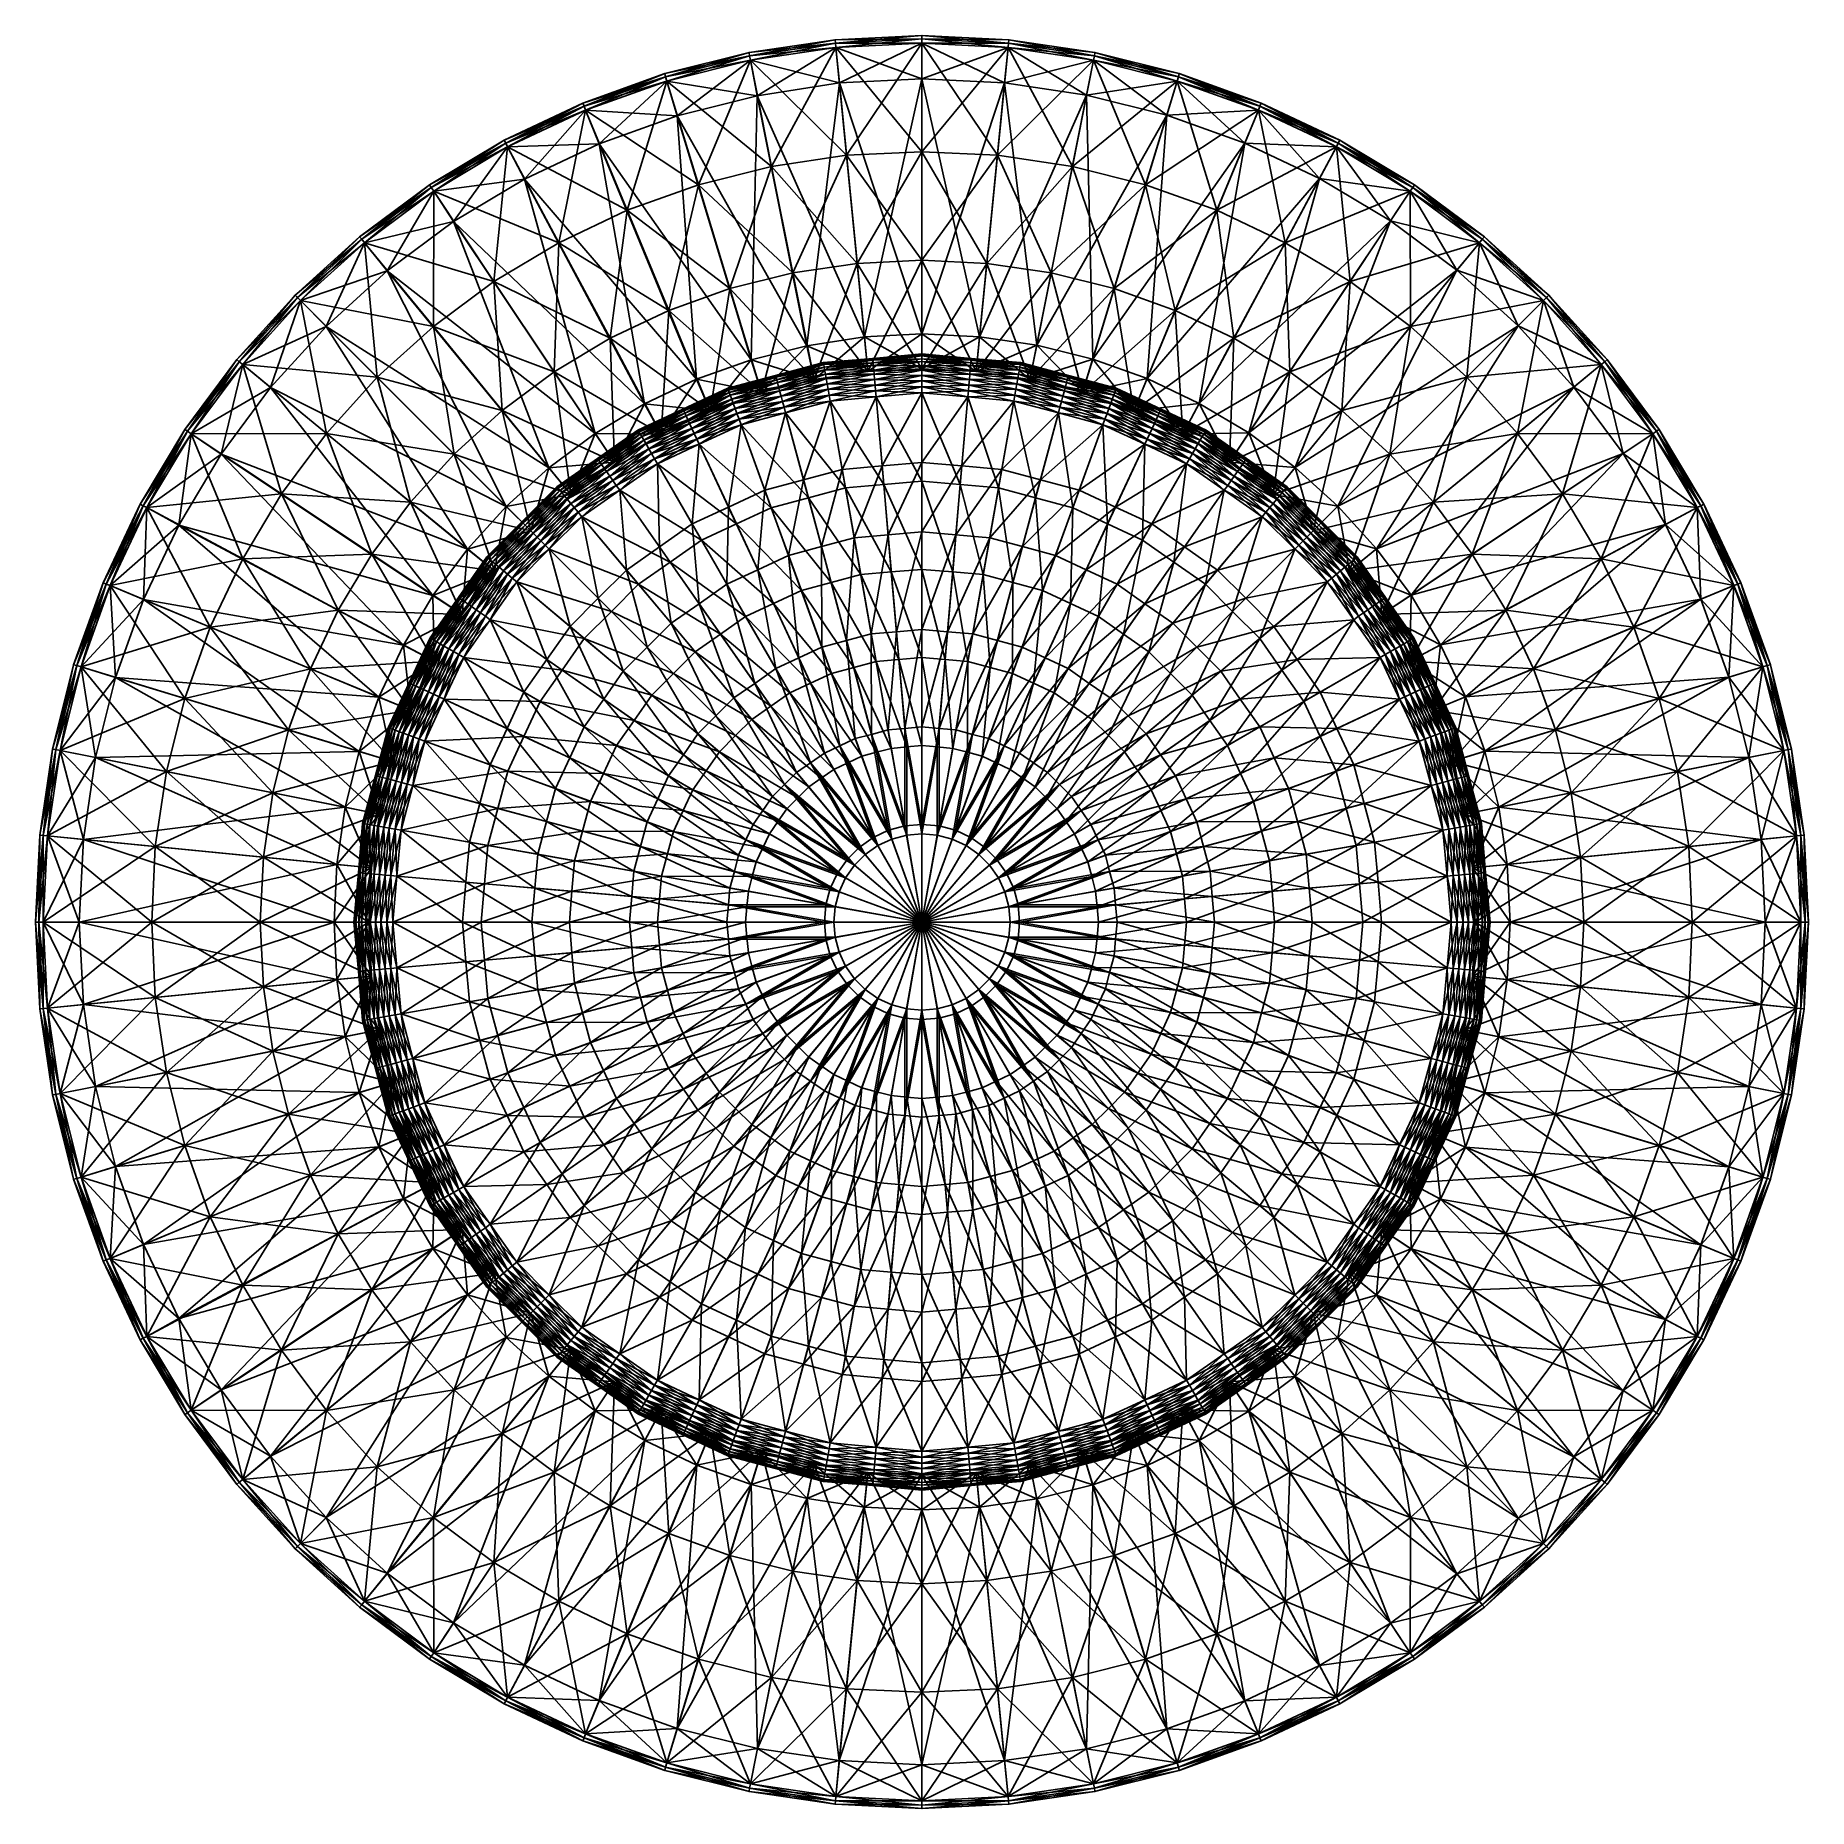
# Model space of a CAD drawing. Extents: x -50 to 50, y -50 to 50.
import ezdxf

# ---------------------------------------------------------------- set-up
doc = ezdxf.new("R2010")
doc.units = 0
doc.layers.get('0').update_dxf_attribs({"color": 146, "linetype": 'CONTINUOUS'})

msp = doc.modelspace()

# ---------------------------------------------------------------- meshes
at = {"color": 74}
mesh = msp.add_polyface(dxfattribs=at)
corners = [(-14.39, 47.43, 6.1), (-18.97, 45.79, 6.1), (-16.63, 40.14, 6.1), (-12.61, 41.57, 6.1), (-14.51, 47.85, 5.81), (-14.51, 47.85, 4.72), (-19.13, 46.19, 5.81), (-13.81, 45.46, 4.43), (-18.2, 43.89, 4.43), (-18.97, 45.79, 4.43), (-14.39, 47.43, 4.43), (-9.67, 48.61, 6.1), (-8.48, 42.61, 6.1), (-9.75, 49.04, 4.72), (-9.75, 49.04, 5.81), (-9.29, 46.59, 4.43), (-9.67, 48.61, 4.43), (-9.29, 46.59, 3.6), (-6.49, 32.5, 3.6), (-13.81, 45.46, 3.6), (-9.29, 46.59, 3.89), (-6.49, 32.5, 4.43), (-13.81, 45.46, 3.89), (-6.49, 32.5, 3.89), (-14.46, 47.67, 4.6), (-14.39, 47.43, 4.43), (-18.97, 45.79, 4.43), (-14.46, 47.67, 5.93), (-19.06, 46.02, 5.93), (-14.39, 47.43, 6.1), (-9.72, 48.86, 4.6), (-9.67, 48.61, 4.43), (-9.67, 48.61, 6.1), (-9.72, 48.86, 5.93), (-4.88, 49.57, 4.6), (-4.86, 49.33, 6.1), (-19.06, 46.02, 4.6), (-4.9, 49.76, 4.72), (-4.88, 49.57, 5.93), (-18.2, 43.89, 2.77), (-13.81, 45.46, 2.77), (-14.39, 47.43, 2.77), (-14.39, 47.43, 1.1), (-9.67, 48.61, 1.1), (-8.48, 42.61, 1.1), (-12.61, 41.57, 1.1), (-14.51, 47.85, 2.47), (-9.75, 49.04, 2.47), (-9.75, 49.04, 1.39), (-14.51, 47.85, 1.39), (-9.29, 46.59, 2.77), (-9.67, 48.61, 2.77), (-9.64, 31.71, 3.6), (-4.9, 49.76, 1.39), (-9.29, 46.59, 3.31), (-6.49, 32.5, 3.31), (-13.81, 45.46, 3.31), (-14.39, 47.43, 2.77), (-14.46, 47.67, 2.6), (-19.06, 46.02, 2.6), (-14.39, 47.43, 1.1), (-18.97, 45.79, 1.1), (-14.46, 47.67, 1.27), (-9.67, 48.61, 2.77), (-9.72, 48.86, 2.6), (-9.72, 48.86, 1.27), (-9.67, 48.61, 1.1), (-4.88, 49.57, 1.27), (-19.13, 46.19, 2.47), (-19.06, 46.02, 1.27), (-4.88, 49.57, 2.6)]
mesh.append_faces([[corners[k] for k in face] for face in [(0, 1, 2, 0), (3, 0, 2, 3), (4, 5, 6, 4), (7, 8, 9, 7), (10, 7, 9, 10), (11, 0, 3, 11), (12, 11, 3, 12), (13, 5, 4, 13), (14, 13, 4, 14), (15, 7, 10, 15), (16, 15, 10, 16), (17, 18, 19, 17), (20, 15, 21, 20), (22, 7, 15, 22), (20, 22, 15, 20), (17, 20, 23, 17), (19, 22, 20, 19), (17, 19, 20, 17), (24, 25, 26, 24), (27, 28, 29, 27), (30, 31, 25, 30), (24, 30, 25, 24), (27, 29, 32, 27), (33, 27, 32, 33), (30, 34, 31, 30), (33, 32, 35, 33), (5, 24, 36, 5), (4, 6, 27, 4), (13, 30, 24, 13), (5, 13, 24, 5), (4, 27, 33, 4), (14, 4, 33, 14), (13, 37, 30, 13), (14, 33, 38, 14), (39, 40, 41, 39), (42, 43, 44, 42), (45, 42, 44, 45), (46, 47, 48, 46), (49, 46, 48, 49), (40, 50, 51, 40), (41, 40, 51, 41), (19, 52, 17, 19), (48, 47, 53, 48), (50, 54, 55, 50), (40, 56, 54, 40), (50, 40, 54, 50), (54, 17, 18, 54), (56, 19, 17, 56), (54, 56, 17, 54), (57, 58, 59, 57), (60, 61, 62, 60), (63, 64, 58, 63), (57, 63, 58, 57), (60, 62, 65, 60), (66, 60, 65, 66), (66, 65, 67, 66), (58, 46, 68, 58), (62, 69, 49, 62), (64, 47, 46, 64), (58, 64, 46, 58), (62, 49, 48, 62), (65, 62, 48, 65), (64, 70, 47, 64), (65, 48, 53, 65)]], dxfattribs={"vtx3": -1, "color": 74})
mesh = msp.add_polyface(dxfattribs=at)
corners = [(-4.86, 49.33, 6.1), (-9.67, 48.61, 6.1), (-8.48, 42.61, 6.1), (-4.26, 43.24, 6.1), (-4.9, 49.76, 4.72), (-9.75, 49.04, 4.72), (-9.75, 49.04, 5.81), (-4.9, 49.76, 5.81), (-4.66, 47.32, 4.43), (-9.29, 46.59, 4.43), (-9.67, 48.61, 4.43), (-4.86, 49.33, 4.43), (-3.25, 33.01, 4.43), (0, 49.57, 6.1), (0, 43.44, 6.1), (0, 50, 4.72), (0, 50, 5.81), (0, 47.55, 4.43), (0, 49.57, 4.43), (0, 47.55, 3.6), (0, 33.17, 3.6), (-4.66, 47.32, 3.6), (-4.66, 47.32, 3.89), (-3.25, 33.01, 3.89), (0, 47.55, 3.89), (-3.25, 33.01, 3.6), (-4.88, 49.57, 4.6), (-4.86, 49.33, 4.43), (-9.67, 48.61, 4.43), (-4.88, 49.57, 5.93), (-9.72, 48.86, 5.93), (-4.86, 49.33, 6.1), (0, 49.81, 4.6), (0, 49.57, 4.43), (0, 49.57, 6.1), (0, 49.81, 5.93), (-9.72, 48.86, 4.6), (-9.67, 48.61, 1.1), (-4.86, 49.33, 1.1), (-4.26, 43.24, 1.1), (-8.48, 42.61, 1.1), (-9.75, 49.04, 2.47), (-4.9, 49.76, 2.47), (-4.9, 49.76, 1.39), (-9.29, 46.59, 2.77), (-4.66, 47.32, 2.77), (-4.86, 49.33, 2.77), (-9.67, 48.61, 2.77), (-6.49, 32.5, 2.77), (0, 49.57, 1.1), (0, 43.44, 1.1), (0, 50, 2.47), (0, 50, 1.39), (0, 47.55, 2.77), (0, 49.57, 2.77), (-3.25, 33.01, 2.77), (-4.66, 47.32, 3.31), (0, 47.55, 3.31), (-3.25, 33.01, 3.31), (-4.86, 49.33, 2.77), (-4.88, 49.57, 2.6), (-9.72, 48.86, 2.6), (-9.67, 48.61, 2.77), (-4.86, 49.33, 1.1), (-9.67, 48.61, 1.1), (-4.88, 49.57, 1.27), (0, 49.57, 2.77), (0, 49.81, 2.6), (0, 49.81, 1.27), (0, 49.57, 1.1), (-9.72, 48.86, 1.27)]
mesh.append_faces([[corners[k] for k in face] for face in [(0, 1, 2, 0), (3, 0, 2, 3), (4, 5, 6, 4), (7, 4, 6, 7), (8, 9, 10, 8), (11, 8, 10, 11), (8, 12, 9, 8), (13, 0, 3, 13), (14, 13, 3, 14), (15, 4, 7, 15), (16, 15, 7, 16), (17, 8, 11, 17), (18, 17, 11, 18), (19, 20, 21, 19), (22, 23, 8, 22), (22, 8, 17, 22), (24, 22, 17, 24), (21, 25, 22, 21), (21, 22, 24, 21), (19, 21, 24, 19), (26, 27, 28, 26), (29, 30, 31, 29), (32, 33, 27, 32), (26, 32, 27, 26), (29, 31, 34, 29), (35, 29, 34, 35), (4, 26, 36, 4), (7, 6, 29, 7), (15, 32, 26, 15), (4, 15, 26, 4), (7, 29, 35, 7), (16, 7, 35, 16), (37, 38, 39, 37), (40, 37, 39, 40), (41, 42, 43, 41), (44, 45, 46, 44), (47, 44, 46, 47), (44, 48, 45, 44), (38, 49, 50, 38), (39, 38, 50, 39), (42, 51, 52, 42), (43, 42, 52, 43), (45, 53, 54, 45), (46, 45, 54, 46), (21, 25, 19, 21), (45, 55, 56, 45), (45, 56, 57, 45), (53, 45, 57, 53), (56, 58, 21, 56), (56, 21, 19, 56), (57, 56, 19, 57), (59, 60, 61, 59), (62, 59, 61, 62), (63, 64, 65, 63), (66, 67, 60, 66), (59, 66, 60, 59), (63, 65, 68, 63), (69, 63, 68, 69), (60, 42, 41, 60), (65, 70, 43, 65), (67, 51, 42, 67), (60, 67, 42, 60), (65, 43, 52, 65), (68, 65, 52, 68)]], dxfattribs={"vtx3": -1, "color": 74})
mesh = msp.add_polyface(dxfattribs=at)
corners = [(4.26, 43.24, 6.1), (0, 43.44, 6.1), (0, 37.32, 6.1), (3.66, 37.14, 6.1), (4.86, 49.33, 6.1), (0, 49.57, 6.1), (4.9, 49.76, 4.72), (0, 50, 4.72), (0, 50, 5.81), (4.9, 49.76, 5.81), (4.66, 47.32, 4.43), (0, 47.55, 4.43), (0, 49.57, 4.43), (4.86, 49.33, 4.43), (3.25, 33.01, 4.43), (8.48, 42.61, 6.1), (0, 47.55, 3.89), (0, 33.17, 4.43), (4.66, 47.32, 3.89), (3.25, 33.01, 3.89), (9.28, 46.64, 4.43), (0, 47.55, 3.6), (0, 33.17, 3.89), (0, 33.17, 3.6), (4.66, 47.32, 3.6), (3.25, 33.01, 3.6), (9.28, 46.64, 3.89), (4.88, 49.57, 4.6), (4.86, 49.33, 4.43), (0, 49.57, 4.43), (0, 49.81, 4.6), (0, 49.81, 5.93), (0, 49.57, 6.1), (4.86, 49.33, 6.1), (4.88, 49.57, 5.93), (9.72, 48.86, 4.6), (9.67, 48.61, 6.1), (9.75, 49.04, 4.72), (9.72, 48.86, 5.93), (0, 43.44, 1.1), (4.26, 43.24, 1.1), (3.66, 37.14, 1.1), (0, 37.32, 1.1), (0, 49.57, 1.1), (4.86, 49.33, 1.1), (0, 50, 2.47), (4.9, 49.76, 2.47), (4.9, 49.76, 1.39), (0, 50, 1.39), (0, 47.55, 2.77), (4.66, 47.32, 2.77), (4.86, 49.33, 2.77), (0, 49.57, 2.77), (0, 33.17, 2.77), (8.48, 42.61, 1.1), (7.28, 36.61, 1.1), (9.75, 49.04, 1.39), (9.67, 48.61, 2.77), (9.28, 46.64, 3.6), (0, 47.55, 3.31), (0, 33.17, 3.31), (3.25, 33.01, 2.77), (4.66, 47.32, 3.31), (9.28, 46.64, 3.31), (3.25, 33.01, 3.31), (4.86, 49.33, 2.77), (4.88, 49.57, 2.6), (0, 49.81, 2.6), (0, 49.57, 2.77), (0, 49.57, 1.1), (0, 49.81, 1.27), (4.88, 49.57, 1.27), (4.86, 49.33, 1.1), (9.67, 48.61, 2.77), (9.72, 48.86, 1.27), (9.72, 48.86, 2.6)]
mesh.append_faces([[corners[k] for k in face] for face in [(0, 1, 2, 0), (3, 0, 2, 3), (4, 5, 1, 4), (0, 4, 1, 0), (6, 7, 8, 6), (9, 6, 8, 9), (10, 11, 12, 10), (13, 10, 12, 13), (10, 14, 11, 10), (15, 0, 3, 15), (16, 11, 17, 16), (18, 19, 10, 18), (18, 10, 20, 18), (21, 16, 22, 21), (23, 21, 22, 23), (24, 25, 18, 24), (24, 18, 26, 24), (27, 28, 29, 27), (30, 27, 29, 30), (31, 32, 33, 31), (34, 31, 33, 34), (27, 35, 28, 27), (34, 33, 36, 34), (6, 27, 30, 6), (7, 6, 30, 7), (8, 31, 34, 8), (9, 8, 34, 9), (6, 37, 27, 6), (9, 34, 38, 9), (39, 40, 41, 39), (42, 39, 41, 42), (43, 44, 40, 43), (39, 43, 40, 39), (45, 46, 47, 45), (48, 45, 47, 48), (49, 50, 51, 49), (52, 49, 51, 52), (49, 53, 50, 49), (40, 54, 55, 40), (41, 40, 55, 41), (40, 44, 54, 40), (47, 46, 56, 47), (51, 50, 57, 51), (24, 25, 58, 24), (49, 59, 60, 49), (53, 49, 60, 53), (50, 61, 62, 50), (50, 62, 63, 50), (59, 21, 23, 59), (60, 59, 23, 60), (62, 64, 24, 62), (62, 24, 58, 62), (65, 66, 67, 65), (68, 65, 67, 68), (69, 70, 71, 69), (72, 69, 71, 72), (65, 73, 66, 65), (72, 71, 74, 72), (66, 46, 45, 66), (67, 66, 45, 67), (70, 48, 47, 70), (71, 70, 47, 71), (66, 75, 46, 66), (71, 47, 56, 71)]], dxfattribs={"vtx3": -1, "color": 74})
mesh = msp.add_polyface(dxfattribs=at)
corners = [(7.28, 36.61, 6.1), (8.48, 42.61, 6.1), (3.66, 37.14, 6.1), (9.67, 48.61, 6.1), (4.86, 49.33, 6.1), (4.26, 43.24, 6.1), (9.75, 49.04, 4.72), (4.9, 49.76, 4.72), (4.9, 49.76, 5.81), (9.75, 49.04, 5.81), (9.28, 46.64, 4.43), (4.66, 47.32, 4.43), (4.86, 49.33, 4.43), (9.67, 48.61, 4.43), (9.28, 46.64, 3.6), (6.47, 32.53, 3.6), (4.66, 47.32, 3.6), (12.61, 41.57, 6.1), (10.83, 35.72, 6.1), (14.39, 47.43, 6.1), (14.51, 47.85, 4.72), (13.8, 45.5, 4.43), (14.39, 47.43, 4.43), (9.63, 31.74, 4.43), (9.28, 46.64, 3.89), (6.47, 32.53, 4.43), (4.66, 47.32, 3.89), (13.8, 45.5, 3.89), (9.63, 31.74, 3.89), (6.47, 32.53, 3.89), (13.8, 45.5, 3.6), (9.63, 31.74, 3.6), (9.72, 48.86, 4.6), (9.67, 48.61, 4.43), (4.86, 49.33, 4.43), (9.72, 48.86, 5.93), (4.88, 49.57, 5.93), (9.67, 48.61, 6.1), (14.46, 47.67, 4.6), (14.39, 47.43, 4.43), (14.39, 47.43, 6.1), (14.46, 47.67, 5.93), (4.88, 49.57, 4.6), (4.86, 49.33, 1.1), (9.67, 48.61, 1.1), (8.48, 42.61, 1.1), (4.9, 49.76, 2.47), (9.75, 49.04, 2.47), (9.75, 49.04, 1.39), (4.66, 47.32, 2.77), (9.28, 46.64, 2.77), (9.67, 48.61, 2.77), (12.61, 41.57, 1.1), (10.83, 35.72, 1.1), (7.28, 36.61, 1.1), (14.39, 47.43, 1.1), (14.51, 47.85, 2.47), (14.51, 47.85, 1.39), (13.8, 45.5, 2.77), (14.39, 47.43, 2.77), (6.47, 32.53, 2.77), (14.28, 34.48, 1.1), (9.28, 46.64, 3.31), (6.47, 32.53, 3.31), (9.63, 31.74, 2.77), (13.8, 45.5, 3.31), (4.66, 47.32, 3.31), (9.63, 31.74, 3.31), (9.67, 48.61, 2.77), (9.72, 48.86, 2.6), (4.88, 49.57, 2.6), (9.67, 48.61, 1.1), (4.86, 49.33, 1.1), (9.72, 48.86, 1.27), (14.39, 47.43, 2.77), (14.46, 47.67, 2.6), (14.46, 47.67, 1.27), (14.39, 47.43, 1.1), (4.88, 49.57, 1.27)]
mesh.append_faces([[corners[k] for k in face] for face in [(0, 1, 2, 0), (3, 4, 5, 3), (1, 3, 5, 1), (6, 7, 8, 6), (9, 6, 8, 9), (10, 11, 12, 10), (13, 10, 12, 13), (14, 15, 16, 14), (17, 1, 0, 17), (18, 17, 0, 18), (19, 3, 1, 19), (17, 19, 1, 17), (20, 6, 9, 20), (21, 10, 13, 21), (22, 21, 13, 22), (21, 23, 10, 21), (24, 10, 25, 24), (24, 26, 10, 24), (27, 28, 21, 27), (14, 24, 29, 14), (14, 16, 24, 14), (30, 31, 27, 30), (32, 33, 34, 32), (35, 36, 37, 35), (38, 39, 33, 38), (32, 38, 33, 32), (35, 37, 40, 35), (41, 35, 40, 41), (6, 32, 42, 6), (9, 8, 35, 9), (20, 38, 32, 20), (6, 20, 32, 6), (9, 35, 41, 9), (43, 44, 45, 43), (46, 47, 48, 46), (49, 50, 51, 49), (45, 52, 53, 45), (54, 45, 53, 54), (44, 55, 52, 44), (45, 44, 52, 45), (47, 56, 57, 47), (48, 47, 57, 48), (50, 58, 59, 50), (51, 50, 59, 51), (50, 60, 58, 50), (53, 52, 61, 53), (50, 62, 63, 50), (50, 49, 62, 50), (58, 64, 65, 58), (62, 14, 15, 62), (62, 66, 14, 62), (65, 67, 30, 65), (68, 69, 70, 68), (71, 72, 73, 71), (74, 75, 69, 74), (68, 74, 69, 68), (71, 73, 76, 71), (77, 71, 76, 77), (69, 47, 46, 69), (73, 78, 48, 73), (75, 56, 47, 75), (69, 75, 47, 69), (73, 48, 57, 73), (76, 73, 57, 76)]], dxfattribs={"vtx3": -1, "color": 74})
mesh = msp.add_polyface(dxfattribs=at)
corners = [(14.51, 47.85, 5.81), (14.51, 47.85, 4.72), (9.75, 49.04, 5.81), (16.63, 40.14, 6.1), (12.61, 41.57, 6.1), (10.83, 35.72, 6.1), (18.97, 45.79, 6.1), (14.39, 47.43, 6.1), (19.13, 46.19, 4.72), (19.13, 46.19, 5.81), (18.2, 43.93, 4.43), (13.8, 45.5, 4.43), (14.39, 47.43, 4.43), (18.97, 45.79, 4.43), (18.2, 43.93, 3.6), (12.69, 30.65, 3.6), (13.8, 45.5, 3.6), (20.48, 38.31, 6.1), (14.28, 34.48, 6.1), (23.37, 43.71, 6.1), (22.42, 41.94, 4.43), (15.64, 29.25, 4.43), (18.2, 43.93, 3.89), (12.69, 30.65, 4.43), (13.8, 45.5, 3.89), (12.69, 30.65, 3.89), (19.06, 46.02, 4.6), (18.97, 45.79, 4.43), (14.39, 47.43, 4.43), (14.46, 47.67, 4.6), (14.46, 47.67, 5.93), (14.39, 47.43, 6.1), (18.97, 45.79, 6.1), (19.06, 46.02, 5.93), (23.48, 43.93, 4.6), (23.37, 43.71, 6.1), (23.57, 44.1, 4.72), (23.48, 43.93, 5.93), (12.61, 41.57, 1.1), (16.63, 40.14, 1.1), (14.28, 34.48, 1.1), (14.39, 47.43, 1.1), (18.97, 45.79, 1.1), (14.51, 47.85, 2.47), (19.13, 46.19, 2.47), (19.13, 46.19, 1.39), (14.51, 47.85, 1.39), (13.8, 45.5, 2.77), (18.2, 43.93, 2.77), (18.97, 45.79, 2.77), (14.39, 47.43, 2.77), (9.63, 31.74, 3.6), (20.48, 38.31, 1.1), (17.59, 32.92, 1.1), (23.37, 43.71, 1.1), (23.57, 44.1, 1.39), (23.37, 43.71, 2.77), (12.69, 30.65, 2.77), (22.42, 41.94, 2.77), (18.2, 43.93, 3.31), (12.69, 30.65, 3.31), (13.8, 45.5, 3.31), (18.97, 45.79, 2.77), (19.06, 46.02, 2.6), (14.46, 47.67, 2.6), (14.39, 47.43, 2.77), (14.39, 47.43, 1.1), (14.46, 47.67, 1.27), (19.06, 46.02, 1.27), (18.97, 45.79, 1.1), (23.37, 43.71, 2.77), (23.48, 43.93, 1.27), (23.48, 43.93, 2.6)]
mesh.append_faces([[corners[k] for k in face] for face in [(0, 1, 2, 0), (3, 4, 5, 3), (6, 7, 4, 6), (3, 6, 4, 3), (8, 1, 0, 8), (9, 8, 0, 9), (10, 11, 12, 10), (13, 10, 12, 13), (14, 15, 16, 14), (17, 3, 18, 17), (17, 19, 3, 17), (20, 10, 13, 20), (20, 21, 10, 20), (22, 10, 23, 22), (24, 11, 10, 24), (22, 24, 10, 22), (14, 22, 25, 14), (16, 24, 22, 16), (14, 16, 22, 14), (26, 27, 28, 26), (29, 26, 28, 29), (30, 31, 32, 30), (33, 30, 32, 33), (26, 34, 27, 26), (33, 32, 35, 33), (0, 2, 30, 0), (8, 26, 29, 8), (1, 8, 29, 1), (0, 30, 33, 0), (9, 0, 33, 9), (8, 36, 26, 8), (9, 33, 37, 9), (38, 39, 40, 38), (41, 42, 39, 41), (38, 41, 39, 38), (43, 44, 45, 43), (46, 43, 45, 46), (47, 48, 49, 47), (50, 47, 49, 50), (16, 51, 14, 16), (39, 52, 53, 39), (42, 54, 52, 42), (39, 42, 52, 39), (45, 44, 55, 45), (49, 48, 56, 49), (48, 57, 58, 48), (48, 59, 60, 48), (47, 61, 59, 47), (48, 47, 59, 48), (59, 14, 15, 59), (61, 16, 14, 61), (59, 61, 14, 59), (62, 63, 64, 62), (65, 62, 64, 65), (66, 67, 68, 66), (69, 66, 68, 69), (62, 70, 63, 62), (69, 68, 71, 69), (63, 44, 43, 63), (64, 63, 43, 64), (67, 46, 45, 67), (68, 67, 45, 68), (63, 72, 44, 63), (68, 45, 55, 68)]], dxfattribs={"vtx3": -1, "color": 74})
mesh = msp.add_polyface(dxfattribs=at)
corners = [(-23.57, 44.1, 4.72), (-27.78, 41.57, 4.72), (-27.78, 41.57, 5.81), (-23.57, 44.1, 5.81), (-23.37, 43.71, 4.43), (-22.42, 41.89, 4.43), (-27.54, 41.21, 4.43), (-18.97, 45.79, 6.1), (-23.37, 43.71, 6.1), (-20.48, 38.31, 6.1), (-19.13, 46.19, 4.72), (-19.13, 46.19, 5.81), (-18.2, 43.89, 4.43), (-18.97, 45.79, 4.43), (-14.51, 47.85, 4.72), (-22.42, 41.89, 3.89), (-18.2, 43.89, 3.89), (-22.42, 41.89, 3.6), (-18.2, 43.89, 3.6), (-23.48, 43.93, 4.6), (-23.37, 43.71, 4.43), (-27.54, 41.21, 4.43), (-23.48, 43.93, 5.93), (-27.68, 41.42, 5.93), (-23.37, 43.71, 6.1), (-19.06, 46.02, 4.6), (-18.97, 45.79, 4.43), (-18.97, 45.79, 6.1), (-19.06, 46.02, 5.93), (-14.46, 47.67, 4.6), (-14.39, 47.43, 6.1), (-27.68, 41.42, 4.6), (-14.46, 47.67, 5.93), (-27.78, 41.57, 2.47), (-23.57, 44.1, 2.47), (-23.57, 44.1, 1.39), (-27.78, 41.57, 1.39), (-23.37, 43.71, 1.1), (-18.97, 45.79, 1.1), (-16.63, 40.14, 1.1), (-19.13, 46.19, 2.47), (-19.13, 46.19, 1.39), (-22.42, 41.89, 2.77), (-18.2, 43.89, 2.77), (-18.97, 45.79, 2.77), (-23.37, 43.71, 2.77), (-14.39, 47.43, 1.1), (-12.61, 41.57, 1.1), (-14.51, 47.85, 2.47), (-14.51, 47.85, 1.39), (-14.39, 47.43, 2.77), (-22.42, 41.89, 3.31), (-18.2, 43.89, 3.31), (-23.37, 43.71, 2.77), (-23.48, 43.93, 2.6), (-27.68, 41.42, 2.6), (-23.37, 43.71, 1.1), (-27.54, 41.21, 1.1), (-23.48, 43.93, 1.27), (-18.97, 45.79, 2.77), (-19.06, 46.02, 2.6), (-19.06, 46.02, 1.27), (-18.97, 45.79, 1.1), (-14.39, 47.43, 2.77), (-14.46, 47.67, 1.27), (-27.68, 41.42, 1.27), (-14.46, 47.67, 2.6)]
mesh.append_faces([[corners[k] for k in face] for face in [(0, 1, 2, 0), (3, 0, 2, 3), (4, 5, 6, 4), (7, 8, 9, 7), (10, 0, 3, 10), (11, 10, 3, 11), (12, 5, 4, 12), (13, 12, 4, 13), (14, 10, 11, 14), (15, 5, 12, 15), (16, 15, 12, 16), (17, 15, 16, 17), (18, 17, 16, 18), (19, 20, 21, 19), (22, 23, 24, 22), (25, 26, 20, 25), (19, 25, 20, 19), (22, 24, 27, 22), (28, 22, 27, 28), (25, 29, 26, 25), (28, 27, 30, 28), (0, 19, 31, 0), (1, 0, 31, 1), (2, 23, 22, 2), (3, 2, 22, 3), (10, 25, 19, 10), (0, 10, 19, 0), (3, 22, 28, 3), (11, 3, 28, 11), (10, 14, 25, 10), (11, 28, 32, 11), (33, 34, 35, 33), (36, 33, 35, 36), (37, 38, 39, 37), (34, 40, 41, 34), (35, 34, 41, 35), (42, 43, 44, 42), (45, 42, 44, 45), (38, 46, 47, 38), (40, 48, 49, 40), (41, 40, 49, 41), (44, 43, 50, 44), (42, 51, 52, 42), (43, 42, 52, 43), (51, 17, 18, 51), (52, 51, 18, 52), (53, 54, 55, 53), (56, 57, 58, 56), (59, 60, 54, 59), (53, 59, 54, 53), (56, 58, 61, 56), (62, 56, 61, 62), (59, 63, 60, 59), (62, 61, 64, 62), (54, 34, 33, 54), (55, 54, 33, 55), (65, 36, 35, 65), (58, 65, 35, 58), (60, 40, 34, 60), (54, 60, 34, 54), (58, 35, 41, 58), (61, 58, 41, 61), (60, 66, 40, 60), (61, 41, 49, 61)]], dxfattribs={"vtx3": -1, "color": 74})
mesh = msp.add_polyface(dxfattribs=at)
corners = [(-6.09, 30.6, 6.1), (-7.28, 36.61, 6.1), (-9.06, 29.86, 6.1), (-6.09, 30.6, 4.43), (-9.06, 29.86, 4.43), (-9.64, 31.71, 4.43), (-6.49, 32.5, 4.43), (-6.09, 30.6, 6.1), (-9.06, 29.86, 6.1), (-9.06, 29.86, 4.43), (-6.09, 30.6, 4.43), (-3.66, 37.14, 6.1), (-3.06, 31.05, 6.1), (-4.26, 43.24, 6.1), (-8.48, 42.61, 6.1), (-3.25, 33.01, 4.43), (-9.29, 46.59, 4.43), (-3.06, 31.05, 4.43), (-3.06, 31.05, 6.1), (-3.06, 31.05, 4.43), (0, 37.32, 6.1), (0, 31.2, 6.1), (0, 43.44, 6.1), (0, 33.17, 3.6), (-3.25, 33.01, 3.6), (-4.66, 47.32, 3.6), (0, 31.2, 4.43), (0, 33.17, 4.43), (0, 31.2, 6.1), (0, 31.2, 4.43), (-6.49, 32.5, 3.89), (-9.29, 46.59, 3.89), (-3.25, 33.01, 3.89), (-4.66, 47.32, 4.43), (0, 33.17, 3.89), (-6.49, 32.5, 3.6), (-9.64, 31.71, 3.89), (-9.29, 46.59, 3.6), (-4.66, 47.32, 3.89), (-9.06, 29.86, 2.77), (-6.09, 30.6, 2.77), (-6.49, 32.5, 2.77), (-9.06, 29.86, 1.1), (-6.09, 30.6, 1.1), (-6.09, 30.6, 2.77), (-9.06, 29.86, 2.77), (-7.28, 36.61, 1.1), (-3.66, 37.14, 1.1), (-3.06, 31.05, 1.1), (-6.09, 30.6, 1.1), (-8.48, 42.61, 1.1), (-4.26, 43.24, 1.1), (-3.25, 33.01, 2.77), (-4.66, 47.32, 2.77), (-3.06, 31.05, 2.77), (-3.06, 31.05, 1.1), (-3.06, 31.05, 2.77), (0, 37.32, 1.1), (0, 31.2, 1.1), (0, 43.44, 1.1), (0, 47.55, 3.6), (0, 31.2, 2.77), (0, 33.17, 2.77), (0, 31.2, 1.1), (0, 31.2, 2.77), (-6.49, 32.5, 3.31), (-9.64, 31.71, 3.31), (-9.29, 46.59, 2.77), (-3.25, 33.01, 3.31), (-4.66, 47.32, 3.31), (0, 33.17, 3.31), (-9.64, 31.71, 3.6), (-9.29, 46.59, 3.31)]
mesh.append_faces([[corners[k] for k in face] for face in [(0, 1, 2, 0), (3, 4, 5, 3), (6, 3, 5, 6), (7, 8, 9, 7), (10, 7, 9, 10), (11, 1, 0, 11), (12, 11, 0, 12), (13, 14, 1, 13), (11, 13, 1, 11), (15, 6, 16, 15), (17, 3, 6, 17), (15, 17, 6, 15), (18, 7, 10, 18), (19, 18, 10, 19), (20, 11, 12, 20), (21, 20, 12, 21), (22, 13, 11, 22), (20, 22, 11, 20), (23, 24, 25, 23), (26, 17, 15, 26), (27, 26, 15, 27), (28, 18, 19, 28), (29, 28, 19, 29), (30, 6, 5, 30), (30, 31, 6, 30), (32, 15, 33, 32), (34, 27, 15, 34), (32, 34, 15, 32), (35, 30, 36, 35), (35, 37, 30, 35), (24, 32, 38, 24), (23, 34, 32, 23), (24, 23, 32, 24), (39, 40, 41, 39), (42, 43, 44, 42), (45, 42, 44, 45), (46, 47, 48, 46), (49, 46, 48, 49), (50, 51, 47, 50), (46, 50, 47, 46), (41, 52, 53, 41), (40, 54, 52, 40), (41, 40, 52, 41), (43, 55, 56, 43), (44, 43, 56, 44), (47, 57, 58, 47), (48, 47, 58, 48), (51, 59, 57, 51), (47, 51, 57, 47), (24, 23, 60, 24), (54, 61, 62, 54), (52, 54, 62, 52), (55, 63, 64, 55), (56, 55, 64, 56), (41, 65, 66, 41), (41, 67, 65, 41), (52, 68, 69, 52), (62, 70, 68, 62), (52, 62, 68, 52), (65, 35, 71, 65), (65, 72, 35, 65), (68, 24, 25, 68), (70, 23, 24, 70), (68, 70, 24, 68)]], dxfattribs={"vtx3": -1, "color": 74})
mesh = msp.add_polyface(dxfattribs=at)
corners = [(3.66, 37.14, 6.1), (0, 37.32, 6.1), (0, 31.2, 6.1), (3.06, 31.05, 6.1), (3.25, 33.01, 4.43), (0, 33.17, 4.43), (0, 47.55, 4.43), (3.06, 31.05, 4.43), (0, 31.2, 4.43), (3.06, 31.05, 6.1), (0, 31.2, 6.1), (0, 31.2, 4.43), (3.06, 31.05, 4.43), (7.28, 36.61, 6.1), (6.09, 30.6, 6.1), (6.47, 32.53, 3.6), (3.25, 33.01, 3.6), (4.66, 47.32, 3.6), (6.09, 30.6, 4.43), (6.47, 32.53, 4.43), (6.09, 30.6, 6.1), (6.09, 30.6, 4.43), (10.83, 35.72, 6.1), (9.06, 29.86, 6.1), (9.63, 31.74, 4.43), (9.28, 46.64, 4.43), (9.06, 29.86, 4.43), (9.06, 29.86, 6.1), (9.06, 29.86, 4.43), (0, 33.17, 3.89), (0, 47.55, 3.89), (3.25, 33.01, 3.89), (4.66, 47.32, 4.43), (6.47, 32.53, 3.89), (9.28, 46.64, 3.89), (9.63, 31.74, 3.89), (12.69, 30.65, 3.89), (4.66, 47.32, 3.89), (9.28, 46.64, 3.6), (0, 37.32, 1.1), (3.66, 37.14, 1.1), (3.06, 31.05, 1.1), (0, 31.2, 1.1), (0, 33.17, 2.77), (3.25, 33.01, 2.77), (4.66, 47.32, 2.77), (0, 31.2, 2.77), (3.06, 31.05, 2.77), (0, 31.2, 1.1), (3.06, 31.05, 1.1), (3.06, 31.05, 2.77), (0, 31.2, 2.77), (7.28, 36.61, 1.1), (6.09, 30.6, 1.1), (6.09, 30.6, 2.77), (6.47, 32.53, 2.77), (6.09, 30.6, 1.1), (6.09, 30.6, 2.77), (10.83, 35.72, 1.1), (9.06, 29.86, 1.1), (9.63, 31.74, 2.77), (13.8, 45.5, 2.77), (9.06, 29.86, 2.77), (9.06, 29.86, 1.1), (9.06, 29.86, 2.77), (11.94, 28.83, 1.1), (12.69, 30.65, 2.77), (11.94, 28.83, 2.77), (3.25, 33.01, 3.31), (4.66, 47.32, 3.31), (6.47, 32.53, 3.31), (9.28, 46.64, 2.77), (9.63, 31.74, 3.31), (9.28, 46.64, 3.31)]
mesh.append_faces([[corners[k] for k in face] for face in [(0, 1, 2, 0), (3, 0, 2, 3), (4, 5, 6, 4), (7, 8, 5, 7), (4, 7, 5, 4), (9, 10, 11, 9), (12, 9, 11, 12), (13, 0, 3, 13), (14, 13, 3, 14), (15, 16, 17, 15), (18, 7, 4, 18), (19, 18, 4, 19), (20, 9, 12, 20), (21, 20, 12, 21), (22, 13, 14, 22), (23, 22, 14, 23), (24, 19, 25, 24), (26, 18, 19, 26), (24, 26, 19, 24), (27, 20, 21, 27), (28, 27, 21, 28), (29, 30, 5, 29), (31, 4, 32, 31), (33, 19, 4, 33), (31, 33, 4, 31), (33, 34, 19, 33), (35, 36, 24, 35), (16, 31, 37, 16), (15, 33, 31, 15), (16, 15, 31, 16), (15, 38, 33, 15), (39, 40, 41, 39), (42, 39, 41, 42), (43, 44, 45, 43), (46, 47, 44, 46), (43, 46, 44, 43), (48, 49, 50, 48), (51, 48, 50, 51), (40, 52, 53, 40), (41, 40, 53, 41), (16, 15, 38, 16), (47, 54, 55, 47), (44, 47, 55, 44), (49, 56, 57, 49), (50, 49, 57, 50), (52, 58, 59, 52), (53, 52, 59, 53), (55, 60, 61, 55), (54, 62, 60, 54), (55, 54, 60, 55), (56, 63, 64, 56), (57, 56, 64, 57), (59, 58, 65, 59), (60, 62, 66, 60), (64, 63, 67, 64), (44, 68, 69, 44), (55, 70, 68, 55), (44, 55, 68, 44), (55, 71, 70, 55), (60, 66, 72, 60), (68, 16, 17, 68), (70, 15, 16, 70), (68, 70, 16, 68), (70, 73, 15, 70)]], dxfattribs={"vtx3": -1, "color": 74})
mesh = msp.add_polyface(dxfattribs=at)
corners = [(-14.28, 34.48, 6.1), (-17.59, 32.92, 6.1), (-14.71, 27.52, 6.1), (-11.94, 28.83, 6.1), (-16.63, 40.14, 6.1), (-12.71, 30.62, 3.6), (-15.65, 29.23, 3.6), (-22.42, 41.89, 3.6), (-12.71, 30.62, 4.43), (-11.94, 28.83, 4.43), (-15.65, 29.23, 4.43), (-10.83, 35.72, 6.1), (-9.06, 29.86, 6.1), (-12.61, 41.57, 6.1), (-9.64, 31.71, 4.43), (-18.2, 43.89, 4.43), (-13.81, 45.46, 4.43), (-9.06, 29.86, 4.43), (-9.06, 29.86, 6.1), (-11.94, 28.83, 6.1), (-11.94, 28.83, 4.43), (-9.06, 29.86, 4.43), (-7.28, 36.61, 6.1), (-8.48, 42.61, 6.1), (-6.49, 32.5, 3.6), (-9.64, 31.71, 3.6), (-13.81, 45.46, 3.6), (-12.71, 30.62, 3.89), (-15.65, 29.23, 3.89), (-18.2, 43.89, 3.89), (-9.64, 31.71, 3.89), (-13.81, 45.46, 3.89), (-6.49, 32.5, 3.89), (-18.2, 43.89, 3.6), (-17.59, 32.92, 1.1), (-14.28, 34.48, 1.1), (-11.94, 28.83, 1.1), (-14.71, 27.52, 1.1), (-15.65, 29.23, 2.77), (-14.71, 27.52, 2.77), (-12.71, 30.62, 2.77), (-10.83, 35.72, 1.1), (-9.06, 29.86, 1.1), (-16.63, 40.14, 1.1), (-12.61, 41.57, 1.1), (-18.97, 45.79, 1.1), (-9.64, 31.71, 2.77), (-13.81, 45.46, 2.77), (-18.2, 43.89, 2.77), (-11.94, 28.83, 2.77), (-9.06, 29.86, 2.77), (-11.94, 28.83, 1.1), (-9.06, 29.86, 1.1), (-9.06, 29.86, 2.77), (-11.94, 28.83, 2.77), (-7.28, 36.61, 1.1), (-6.09, 30.6, 1.1), (-8.48, 42.61, 1.1), (-9.29, 46.59, 3.6), (-6.49, 32.5, 2.77), (-12.71, 30.62, 3.31), (-15.65, 29.23, 3.31), (-9.64, 31.71, 3.31), (-13.81, 45.46, 3.31), (-18.2, 43.89, 3.31), (-6.49, 32.5, 3.31)]
mesh.append_faces([[corners[k] for k in face] for face in [(0, 1, 2, 0), (3, 0, 2, 3), (0, 4, 1, 0), (5, 6, 7, 5), (8, 9, 10, 8), (11, 0, 3, 11), (12, 11, 3, 12), (13, 4, 0, 13), (11, 13, 0, 11), (14, 8, 15, 14), (16, 14, 15, 16), (17, 9, 8, 17), (14, 17, 8, 14), (18, 19, 20, 18), (21, 18, 20, 21), (22, 11, 12, 22), (23, 13, 11, 23), (22, 23, 11, 22), (24, 25, 26, 24), (27, 8, 10, 27), (28, 27, 10, 28), (27, 29, 8, 27), (30, 14, 16, 30), (31, 30, 16, 31), (30, 32, 14, 30), (5, 27, 28, 5), (6, 5, 28, 6), (5, 33, 27, 5), (25, 30, 31, 25), (26, 25, 31, 26), (25, 24, 30, 25), (34, 35, 36, 34), (37, 34, 36, 37), (6, 5, 33, 6), (38, 39, 40, 38), (35, 41, 42, 35), (36, 35, 42, 36), (43, 44, 41, 43), (35, 43, 41, 35), (43, 45, 44, 43), (40, 46, 47, 40), (48, 40, 47, 48), (49, 50, 46, 49), (40, 49, 46, 40), (51, 52, 53, 51), (54, 51, 53, 54), (41, 55, 56, 41), (42, 41, 56, 42), (44, 57, 55, 44), (41, 44, 55, 41), (25, 24, 58, 25), (46, 50, 59, 46), (40, 60, 61, 40), (38, 40, 61, 38), (40, 48, 60, 40), (46, 62, 63, 46), (47, 46, 63, 47), (46, 59, 62, 46), (60, 5, 6, 60), (61, 60, 6, 61), (60, 64, 5, 60), (62, 25, 26, 62), (63, 62, 26, 63), (62, 65, 25, 62)]], dxfattribs={"vtx3": -1, "color": 74})
mesh = msp.add_polyface(dxfattribs=at)
corners = [(23.37, 43.71, 6.1), (18.97, 45.79, 6.1), (16.63, 40.14, 6.1), (23.57, 44.1, 4.72), (19.13, 46.19, 4.72), (19.13, 46.19, 5.81), (23.57, 44.1, 5.81), (23.37, 43.71, 4.43), (22.42, 41.94, 4.43), (18.97, 45.79, 4.43), (27.54, 41.21, 6.1), (20.48, 38.31, 6.1), (24.14, 36.12, 6.1), (27.78, 41.57, 4.72), (27.78, 41.57, 5.81), (26.42, 39.54, 4.43), (27.54, 41.21, 4.43), (26.42, 39.54, 3.6), (18.43, 27.58, 3.6), (22.42, 41.94, 3.6), (30.17, 36.76, 4.43), (22.42, 41.94, 3.89), (15.64, 29.25, 3.89), (26.42, 39.54, 3.89), (15.64, 29.25, 3.6), (23.48, 43.93, 4.6), (23.37, 43.71, 4.43), (18.97, 45.79, 4.43), (23.48, 43.93, 5.93), (19.06, 46.02, 5.93), (23.37, 43.71, 6.1), (27.68, 41.42, 4.6), (27.54, 41.21, 4.43), (27.54, 41.21, 6.1), (27.68, 41.42, 5.93), (31.6, 38.51, 4.6), (31.44, 38.31, 6.1), (19.06, 46.02, 4.6), (19.13, 46.19, 2.47), (23.57, 44.1, 2.47), (23.57, 44.1, 1.39), (18.2, 43.93, 2.77), (22.42, 41.94, 2.77), (23.37, 43.71, 2.77), (23.37, 43.71, 1.1), (27.54, 41.21, 1.1), (24.14, 36.12, 1.1), (20.48, 38.31, 1.1), (27.78, 41.57, 2.47), (27.78, 41.57, 1.39), (26.42, 39.54, 2.77), (27.54, 41.21, 2.77), (31.44, 38.31, 1.1), (27.56, 33.58, 1.1), (30.17, 36.76, 2.77), (31.44, 38.31, 2.77), (15.64, 29.25, 2.77), (22.42, 41.94, 3.31), (26.42, 39.54, 3.31), (15.64, 29.25, 3.31), (23.37, 43.71, 2.77), (23.48, 43.93, 2.6), (19.06, 46.02, 2.6), (23.37, 43.71, 1.1), (18.97, 45.79, 1.1), (23.48, 43.93, 1.27), (27.54, 41.21, 2.77), (27.68, 41.42, 2.6), (27.68, 41.42, 1.27), (27.54, 41.21, 1.1), (31.44, 38.31, 2.77), (31.6, 38.51, 1.27), (19.06, 46.02, 1.27)]
mesh.append_faces([[corners[k] for k in face] for face in [(0, 1, 2, 0), (3, 4, 5, 3), (6, 3, 5, 6), (7, 8, 9, 7), (10, 0, 11, 10), (12, 10, 11, 12), (13, 3, 6, 13), (14, 13, 6, 14), (15, 8, 7, 15), (16, 15, 7, 16), (17, 18, 19, 17), (20, 15, 16, 20), (21, 22, 8, 21), (21, 8, 15, 21), (23, 21, 15, 23), (19, 24, 21, 19), (19, 21, 23, 19), (17, 19, 23, 17), (25, 26, 27, 25), (28, 29, 30, 28), (31, 32, 26, 31), (25, 31, 26, 25), (28, 30, 33, 28), (34, 28, 33, 34), (31, 35, 32, 31), (34, 33, 36, 34), (3, 25, 37, 3), (6, 5, 28, 6), (13, 31, 25, 13), (3, 13, 25, 3), (6, 28, 34, 6), (14, 6, 34, 14), (38, 39, 40, 38), (41, 42, 43, 41), (44, 45, 46, 44), (47, 44, 46, 47), (39, 48, 49, 39), (40, 39, 49, 40), (42, 50, 51, 42), (43, 42, 51, 43), (19, 24, 17, 19), (45, 52, 53, 45), (50, 54, 55, 50), (51, 50, 55, 51), (42, 56, 57, 42), (42, 57, 58, 42), (50, 42, 58, 50), (57, 59, 19, 57), (57, 19, 17, 57), (58, 57, 17, 58), (60, 61, 62, 60), (63, 64, 65, 63), (66, 67, 61, 66), (60, 66, 61, 60), (63, 65, 68, 63), (69, 63, 68, 69), (66, 70, 67, 66), (69, 68, 71, 69), (61, 39, 38, 61), (65, 72, 40, 65), (67, 48, 39, 67), (61, 67, 39, 61), (65, 40, 49, 65), (68, 65, 49, 68)]], dxfattribs={"vtx3": -1, "color": 74})
mesh = msp.add_polyface(dxfattribs=at)
corners = [(-23.68, 28.85, 6.1), (-27.56, 33.58, 6.1), (-26.39, 26.39, 6.1), (-20.74, 31.03, 6.1), (-19.8, 24.12, 6.1), (-24.14, 36.12, 6.1), (-27.54, 41.21, 6.1), (-18.43, 27.55, 3.6), (-21.05, 25.62, 3.6), (-30.16, 36.72, 3.6), (-26.42, 39.5, 3.6), (-17.59, 32.92, 6.1), (-17.34, 25.94, 6.1), (-20.48, 38.31, 6.1), (-23.37, 43.71, 6.1), (-22.42, 41.89, 4.43), (-26.42, 39.5, 4.43), (-27.54, 41.21, 4.43), (-15.65, 29.23, 4.43), (-18.43, 27.55, 4.43), (-16.63, 40.14, 6.1), (-18.97, 45.79, 6.1), (-18.2, 43.89, 3.6), (-12.71, 30.62, 3.6), (-22.42, 41.89, 3.6), (-26.42, 39.5, 3.89), (-18.43, 27.55, 3.89), (-30.16, 36.72, 3.89), (-15.65, 29.23, 3.89), (-22.42, 41.89, 3.89), (-18.2, 43.89, 3.89), (-18.2, 43.89, 4.43), (-12.71, 30.62, 4.43), (-15.65, 29.23, 3.6), (-12.71, 30.62, 3.89), (-27.68, 41.42, 4.6), (-23.48, 43.93, 4.6), (-27.54, 41.21, 4.43), (-27.68, 41.42, 5.93), (-27.54, 41.21, 6.1), (-23.37, 43.71, 6.1), (-23.68, 28.85, 1.1), (-20.74, 31.03, 1.1), (-17.34, 25.94, 1.1), (-27.56, 33.58, 1.1), (-24.14, 36.12, 1.1), (-17.59, 32.92, 1.1), (-14.71, 27.52, 1.1), (-20.48, 38.31, 1.1), (-27.54, 41.21, 1.1), (-23.37, 43.71, 1.1), (-26.42, 39.5, 2.77), (-22.42, 41.89, 2.77), (-23.37, 43.71, 2.77), (-27.54, 41.21, 2.77), (-18.43, 27.55, 2.77), (-15.65, 29.23, 2.77), (-16.63, 40.14, 1.1), (-14.28, 34.48, 1.1), (-26.42, 39.5, 3.31), (-18.43, 27.55, 3.31), (-30.16, 36.72, 2.77), (-15.65, 29.23, 3.31), (-22.42, 41.89, 3.31), (-18.2, 43.89, 2.77), (-18.2, 43.89, 3.31), (-12.71, 30.62, 3.31), (-30.16, 36.72, 3.31), (-27.54, 41.21, 2.77), (-23.37, 43.71, 2.77), (-27.68, 41.42, 2.6), (-27.54, 41.21, 1.1), (-27.68, 41.42, 1.27), (-23.48, 43.93, 1.27)]
mesh.append_faces([[corners[k] for k in face] for face in [(0, 1, 2, 0), (3, 0, 4, 3), (5, 1, 0, 5), (3, 5, 0, 3), (5, 6, 1, 5), (7, 8, 9, 7), (10, 7, 9, 10), (11, 3, 12, 11), (13, 5, 3, 13), (11, 13, 3, 11), (14, 6, 5, 14), (13, 14, 5, 13), (15, 16, 17, 15), (18, 19, 16, 18), (15, 18, 16, 15), (20, 13, 11, 20), (20, 21, 13, 20), (22, 23, 24, 22), (25, 16, 19, 25), (26, 25, 19, 26), (25, 27, 16, 25), (28, 18, 15, 28), (29, 28, 15, 29), (30, 31, 32, 30), (10, 25, 26, 10), (7, 10, 26, 7), (10, 9, 25, 10), (33, 28, 29, 33), (24, 33, 29, 24), (22, 30, 34, 22), (35, 36, 37, 35), (38, 39, 40, 38), (41, 42, 43, 41), (44, 45, 42, 44), (41, 44, 42, 41), (8, 7, 10, 8), (9, 8, 10, 9), (42, 46, 47, 42), (45, 48, 46, 45), (42, 45, 46, 42), (49, 50, 48, 49), (45, 49, 48, 45), (51, 52, 53, 51), (54, 51, 53, 54), (55, 56, 52, 55), (51, 55, 52, 51), (48, 57, 58, 48), (46, 48, 58, 46), (48, 50, 57, 48), (24, 33, 22, 24), (51, 59, 60, 51), (55, 51, 60, 55), (51, 61, 59, 51), (56, 62, 63, 56), (52, 56, 63, 52), (64, 65, 66, 64), (59, 10, 7, 59), (60, 59, 7, 60), (59, 67, 10, 59), (62, 33, 24, 62), (63, 62, 24, 63), (65, 22, 23, 65), (68, 69, 70, 68), (71, 72, 73, 71)]], dxfattribs={"vtx3": -1, "color": 74})
mesh = msp.add_polyface(dxfattribs=at)
corners = [(14.28, 34.48, 6.1), (10.83, 35.72, 6.1), (9.06, 29.86, 6.1), (11.94, 28.83, 6.1), (16.63, 40.14, 6.1), (12.69, 30.65, 3.6), (9.63, 31.74, 3.6), (13.8, 45.5, 3.6), (11.94, 28.83, 4.43), (9.06, 29.86, 4.43), (9.63, 31.74, 4.43), (12.69, 30.65, 4.43), (11.94, 28.83, 6.1), (9.06, 29.86, 6.1), (9.06, 29.86, 4.43), (11.94, 28.83, 4.43), (17.59, 32.92, 6.1), (14.71, 27.52, 6.1), (20.48, 38.31, 6.1), (15.64, 29.25, 4.43), (18.2, 43.93, 4.43), (14.71, 27.52, 4.43), (14.71, 27.52, 6.1), (14.71, 27.52, 4.43), (17.34, 25.94, 6.1), (20.74, 31.03, 6.1), (17.34, 25.94, 4.43), (18.43, 27.58, 4.43), (17.34, 25.94, 6.1), (17.34, 25.94, 4.43), (9.63, 31.74, 3.89), (13.8, 45.5, 4.43), (12.69, 30.65, 3.89), (18.2, 43.93, 3.89), (15.64, 29.25, 3.89), (22.42, 41.94, 4.43), (18.43, 27.58, 3.89), (13.8, 45.5, 3.89), (18.2, 43.93, 3.6), (15.64, 29.25, 3.6), (22.42, 41.94, 3.89), (18.43, 27.58, 3.6), (10.83, 35.72, 1.1), (14.28, 34.48, 1.1), (11.94, 28.83, 1.1), (9.06, 29.86, 2.77), (11.94, 28.83, 2.77), (12.69, 30.65, 2.77), (9.06, 29.86, 1.1), (11.94, 28.83, 1.1), (11.94, 28.83, 2.77), (17.59, 32.92, 1.1), (14.71, 27.52, 1.1), (16.63, 40.14, 1.1), (15.64, 29.25, 2.77), (22.42, 41.94, 2.77), (14.71, 27.52, 2.77), (14.71, 27.52, 1.1), (14.71, 27.52, 2.77), (17.34, 25.94, 1.1), (17.34, 25.94, 2.77), (18.43, 27.58, 2.77), (17.34, 25.94, 1.1), (17.34, 25.94, 2.77), (9.63, 31.74, 2.77), (9.63, 31.74, 3.31), (13.8, 45.5, 3.31), (12.69, 30.65, 3.31), (18.2, 43.93, 2.77), (15.64, 29.25, 3.31), (22.42, 41.94, 3.31), (18.43, 27.58, 3.31), (18.2, 43.93, 3.31), (22.42, 41.94, 3.6)]
mesh.append_faces([[corners[k] for k in face] for face in [(0, 1, 2, 0), (3, 0, 2, 3), (0, 4, 1, 0), (5, 6, 7, 5), (8, 9, 10, 8), (11, 8, 10, 11), (12, 13, 14, 12), (15, 12, 14, 15), (16, 0, 3, 16), (17, 16, 3, 17), (16, 18, 0, 16), (19, 11, 20, 19), (21, 8, 11, 21), (19, 21, 11, 19), (22, 12, 15, 22), (23, 22, 15, 23), (24, 25, 17, 24), (26, 21, 19, 26), (27, 26, 19, 27), (28, 22, 23, 28), (29, 28, 23, 29), (30, 10, 31, 30), (32, 11, 10, 32), (32, 33, 11, 32), (34, 19, 35, 34), (36, 27, 19, 36), (34, 36, 19, 34), (6, 30, 37, 6), (5, 32, 30, 5), (6, 5, 30, 6), (5, 38, 32, 5), (39, 34, 40, 39), (41, 36, 34, 41), (39, 41, 34, 39), (42, 43, 44, 42), (6, 5, 38, 6), (45, 46, 47, 45), (48, 49, 50, 48), (43, 51, 52, 43), (44, 43, 52, 44), (43, 53, 51, 43), (47, 54, 55, 47), (46, 56, 54, 46), (47, 46, 54, 47), (49, 57, 58, 49), (50, 49, 58, 50), (52, 51, 59, 52), (56, 60, 61, 56), (54, 56, 61, 54), (57, 62, 63, 57), (58, 57, 63, 58), (64, 65, 66, 64), (47, 67, 65, 47), (47, 68, 67, 47), (54, 69, 70, 54), (61, 71, 69, 61), (54, 61, 69, 54), (65, 6, 7, 65), (67, 5, 6, 67), (65, 67, 6, 65), (67, 72, 5, 67), (69, 39, 73, 69), (71, 41, 39, 71), (69, 71, 39, 69)]], dxfattribs={"vtx3": -1, "color": 74})
mesh = msp.add_polyface(dxfattribs=at)
corners = [(-30.72, 30.72, 6.1), (-35.05, 35.05, 6.1), (-33.58, 27.56, 6.1), (-33.61, 33.59, 3.6), (-23.46, 23.43, 3.6), (-36.74, 30.14, 3.6), (-27.56, 33.58, 6.1), (-26.39, 26.39, 6.1), (-31.44, 38.31, 6.1), (-31.72, 38.65, 4.72), (-35.36, 35.36, 4.72), (-35.36, 35.36, 5.81), (-31.72, 38.65, 5.81), (-30.16, 36.72, 4.43), (-33.61, 33.59, 4.43), (-35.05, 35.05, 4.43), (-31.44, 38.31, 4.43), (-21.05, 25.62, 4.43), (-27.54, 41.21, 6.1), (-27.78, 41.57, 4.72), (-27.78, 41.57, 5.81), (-26.42, 39.5, 4.43), (-27.54, 41.21, 4.43), (-33.61, 33.59, 3.89), (-23.46, 23.43, 4.43), (-30.16, 36.72, 3.89), (-21.05, 25.62, 3.89), (-23.46, 23.43, 3.89), (-30.16, 36.72, 3.6), (-21.05, 25.62, 3.6), (-26.42, 39.5, 3.89), (-31.6, 38.51, 4.6), (-31.44, 38.31, 4.43), (-35.05, 35.05, 4.43), (-31.6, 38.51, 5.93), (-35.22, 35.22, 5.93), (-31.44, 38.31, 6.1), (-27.68, 41.42, 4.6), (-27.54, 41.21, 4.43), (-27.54, 41.21, 6.1), (-27.68, 41.42, 5.93), (-35.22, 35.22, 4.6), (-25.64, 21.02, 3.6), (-30.72, 30.72, 1.1), (-27.56, 33.58, 1.1), (-23.68, 28.85, 1.1), (-35.05, 35.05, 1.1), (-31.44, 38.31, 1.1), (-35.36, 35.36, 2.47), (-31.72, 38.65, 2.47), (-31.72, 38.65, 1.39), (-33.61, 33.59, 2.77), (-30.16, 36.72, 2.77), (-31.44, 38.31, 2.77), (-23.46, 23.43, 2.77), (-27.54, 41.21, 1.1), (-24.14, 36.12, 1.1), (-27.78, 41.57, 2.47), (-27.78, 41.57, 1.39), (-26.42, 39.5, 2.77), (-27.54, 41.21, 2.77), (-33.61, 33.59, 3.31), (-23.46, 23.43, 3.31), (-21.05, 25.62, 2.77), (-30.16, 36.72, 3.31), (-26.42, 39.5, 3.31), (-21.05, 25.62, 3.31), (-26.42, 39.5, 3.6), (-31.44, 38.31, 2.77), (-31.6, 38.51, 2.6), (-35.22, 35.22, 2.6), (-31.44, 38.31, 1.1), (-35.05, 35.05, 1.1), (-31.6, 38.51, 1.27), (-27.54, 41.21, 2.77), (-27.68, 41.42, 2.6), (-27.68, 41.42, 1.27), (-27.54, 41.21, 1.1), (-35.22, 35.22, 1.27)]
mesh.append_faces([[corners[k] for k in face] for face in [(0, 1, 2, 0), (3, 4, 5, 3), (6, 0, 7, 6), (8, 1, 0, 8), (6, 8, 0, 6), (9, 10, 11, 9), (12, 9, 11, 12), (13, 14, 15, 13), (16, 13, 15, 16), (13, 17, 14, 13), (18, 8, 6, 18), (19, 9, 12, 19), (20, 19, 12, 20), (21, 13, 16, 21), (22, 21, 16, 22), (23, 14, 24, 23), (25, 26, 13, 25), (25, 13, 21, 25), (3, 23, 27, 3), (28, 29, 25, 28), (28, 25, 30, 28), (31, 32, 33, 31), (34, 35, 36, 34), (37, 38, 32, 37), (31, 37, 32, 31), (34, 36, 39, 34), (40, 34, 39, 40), (9, 31, 41, 9), (12, 11, 34, 12), (19, 37, 31, 19), (9, 19, 31, 9), (12, 34, 40, 12), (20, 12, 40, 20), (5, 42, 3, 5), (43, 44, 45, 43), (46, 47, 44, 46), (43, 46, 44, 43), (48, 49, 50, 48), (51, 52, 53, 51), (51, 54, 52, 51), (47, 55, 56, 47), (44, 47, 56, 44), (49, 57, 58, 49), (50, 49, 58, 50), (52, 59, 60, 52), (53, 52, 60, 53), (51, 61, 62, 51), (52, 63, 64, 52), (52, 64, 65, 52), (61, 3, 4, 61), (64, 66, 28, 64), (64, 28, 67, 64), (68, 69, 70, 68), (71, 72, 73, 71), (74, 75, 69, 74), (68, 74, 69, 68), (71, 73, 76, 71), (77, 71, 76, 77), (69, 49, 48, 69), (73, 78, 50, 73), (75, 57, 49, 75), (69, 75, 49, 69), (73, 50, 58, 73), (76, 73, 58, 76)]], dxfattribs={"vtx3": -1, "color": 74})
mesh = msp.add_polyface(dxfattribs=at)
corners = [(20.74, 31.03, 6.1), (17.59, 32.92, 6.1), (14.71, 27.52, 6.1), (24.14, 36.12, 6.1), (20.48, 38.31, 6.1), (18.43, 27.58, 3.6), (15.64, 29.25, 3.6), (22.42, 41.94, 3.6), (23.68, 28.85, 6.1), (17.34, 25.94, 6.1), (19.8, 24.12, 6.1), (27.56, 33.58, 6.1), (31.44, 38.31, 6.1), (21.04, 25.64, 4.43), (18.43, 27.58, 4.43), (26.42, 39.54, 4.43), (30.17, 36.76, 4.43), (19.8, 24.12, 4.43), (17.34, 25.94, 4.43), (19.8, 24.12, 6.1), (17.34, 25.94, 6.1), (17.34, 25.94, 4.43), (26.39, 26.39, 6.1), (30.72, 30.72, 6.1), (23.46, 23.46, 3.6), (21.04, 25.64, 3.6), (30.17, 36.76, 3.6), (25.64, 21.04, 4.43), (23.46, 23.46, 4.43), (33.62, 33.62, 4.43), (26.42, 39.54, 3.89), (18.43, 27.58, 3.89), (21.04, 25.64, 3.89), (30.17, 36.76, 3.89), (23.46, 23.46, 3.89), (33.62, 33.62, 3.89), (26.42, 39.54, 3.6), (33.62, 33.62, 3.6), (17.59, 32.92, 1.1), (20.74, 31.03, 1.1), (17.34, 25.94, 1.1), (20.48, 38.31, 1.1), (24.14, 36.12, 1.1), (23.68, 28.85, 1.1), (19.8, 24.12, 1.1), (27.56, 33.58, 1.1), (27.54, 41.21, 1.1), (18.43, 27.58, 2.77), (21.04, 25.64, 2.77), (30.17, 36.76, 2.77), (26.42, 39.54, 2.77), (17.34, 25.94, 2.77), (19.8, 24.12, 2.77), (17.34, 25.94, 1.1), (19.8, 24.12, 1.1), (19.8, 24.12, 2.77), (17.34, 25.94, 2.77), (26.39, 26.39, 1.1), (22.06, 22.06, 1.1), (30.72, 30.72, 1.1), (28.85, 23.68, 1.1), (26.42, 39.54, 3.31), (18.43, 27.58, 3.31), (21.04, 25.64, 3.31), (30.17, 36.76, 3.31), (23.46, 23.46, 2.77), (33.62, 33.62, 2.77), (23.46, 23.46, 3.31), (33.62, 33.62, 3.31)]
mesh.append_faces([[corners[k] for k in face] for face in [(0, 1, 2, 0), (3, 4, 1, 3), (0, 3, 1, 0), (5, 6, 7, 5), (8, 0, 9, 8), (10, 8, 9, 10), (11, 3, 0, 11), (8, 11, 0, 8), (11, 12, 3, 11), (13, 14, 15, 13), (16, 13, 15, 16), (17, 18, 14, 17), (13, 17, 14, 13), (19, 20, 21, 19), (22, 8, 10, 22), (23, 11, 8, 23), (22, 23, 8, 22), (24, 25, 26, 24), (27, 28, 29, 27), (30, 15, 14, 30), (31, 30, 14, 31), (32, 13, 16, 32), (33, 32, 16, 33), (32, 34, 13, 32), (34, 35, 28, 34), (36, 30, 31, 36), (5, 36, 31, 5), (25, 32, 33, 25), (26, 25, 33, 26), (25, 24, 32, 25), (24, 37, 34, 24), (38, 39, 40, 38), (41, 42, 39, 41), (38, 41, 39, 38), (6, 5, 36, 6), (39, 43, 44, 39), (40, 39, 44, 40), (42, 45, 43, 42), (39, 42, 43, 39), (42, 46, 45, 42), (47, 48, 49, 47), (50, 47, 49, 50), (51, 52, 48, 51), (47, 51, 48, 47), (53, 54, 55, 53), (56, 53, 55, 56), (43, 57, 58, 43), (44, 43, 58, 44), (45, 59, 57, 45), (43, 45, 57, 43), (25, 24, 37, 25), (57, 59, 60, 57), (50, 61, 62, 50), (47, 50, 62, 47), (48, 63, 64, 48), (49, 48, 64, 49), (48, 65, 63, 48), (65, 66, 67, 65), (61, 36, 5, 61), (62, 61, 5, 62), (63, 25, 26, 63), (64, 63, 26, 64), (63, 67, 25, 63), (67, 68, 24, 67)]], dxfattribs={"vtx3": -1, "color": 74})
mesh = msp.add_polyface(dxfattribs=at)
corners = [(31.44, 38.31, 6.1), (27.54, 41.21, 6.1), (24.14, 36.12, 6.1), (31.72, 38.65, 4.72), (27.78, 41.57, 4.72), (27.78, 41.57, 5.81), (31.72, 38.65, 5.81), (31.44, 38.31, 4.43), (30.17, 36.76, 4.43), (27.54, 41.21, 4.43), (35.05, 35.05, 6.1), (27.56, 33.58, 6.1), (35.36, 35.36, 4.72), (35.36, 35.36, 5.81), (33.62, 33.62, 4.43), (35.05, 35.05, 4.43), (38.65, 31.72, 4.72), (30.17, 36.76, 3.89), (33.62, 33.62, 3.89), (30.17, 36.76, 3.6), (33.62, 33.62, 3.6), (31.6, 38.51, 4.6), (31.44, 38.31, 4.43), (27.54, 41.21, 4.43), (31.6, 38.51, 5.93), (27.68, 41.42, 5.93), (31.44, 38.31, 6.1), (35.22, 35.22, 4.6), (35.05, 35.05, 4.43), (35.05, 35.05, 6.1), (35.22, 35.22, 5.93), (38.51, 31.6, 4.6), (38.31, 31.44, 6.1), (27.68, 41.42, 4.6), (38.51, 31.6, 5.93), (27.78, 41.57, 2.47), (31.72, 38.65, 2.47), (31.72, 38.65, 1.39), (27.78, 41.57, 1.39), (31.44, 38.31, 1.1), (35.05, 35.05, 1.1), (30.72, 30.72, 1.1), (27.56, 33.58, 1.1), (35.36, 35.36, 2.47), (35.36, 35.36, 1.39), (30.17, 36.76, 2.77), (33.62, 33.62, 2.77), (35.05, 35.05, 2.77), (31.44, 38.31, 2.77), (38.65, 31.72, 1.39), (38.31, 31.44, 2.77), (30.17, 36.76, 3.31), (33.62, 33.62, 3.31), (31.44, 38.31, 2.77), (31.6, 38.51, 2.6), (27.68, 41.42, 2.6), (31.44, 38.31, 1.1), (27.54, 41.21, 1.1), (31.6, 38.51, 1.27), (35.05, 35.05, 2.77), (35.22, 35.22, 2.6), (35.22, 35.22, 1.27), (35.05, 35.05, 1.1), (38.31, 31.44, 2.77), (38.51, 31.6, 1.27), (27.68, 41.42, 1.27), (38.51, 31.6, 2.6)]
mesh.append_faces([[corners[k] for k in face] for face in [(0, 1, 2, 0), (3, 4, 5, 3), (6, 3, 5, 6), (7, 8, 9, 7), (10, 0, 11, 10), (12, 3, 6, 12), (13, 12, 6, 13), (14, 8, 7, 14), (15, 14, 7, 15), (16, 12, 13, 16), (17, 8, 14, 17), (18, 17, 14, 18), (19, 17, 18, 19), (20, 19, 18, 20), (21, 22, 23, 21), (24, 25, 26, 24), (27, 28, 22, 27), (21, 27, 22, 21), (24, 26, 29, 24), (30, 24, 29, 30), (27, 31, 28, 27), (30, 29, 32, 30), (3, 21, 33, 3), (4, 3, 33, 4), (5, 25, 24, 5), (6, 5, 24, 6), (12, 27, 21, 12), (3, 12, 21, 3), (6, 24, 30, 6), (13, 6, 30, 13), (12, 16, 27, 12), (13, 30, 34, 13), (35, 36, 37, 35), (38, 35, 37, 38), (39, 40, 41, 39), (42, 39, 41, 42), (36, 43, 44, 36), (37, 36, 44, 37), (45, 46, 47, 45), (48, 45, 47, 48), (44, 43, 49, 44), (47, 46, 50, 47), (45, 51, 52, 45), (46, 45, 52, 46), (51, 19, 20, 51), (52, 51, 20, 52), (53, 54, 55, 53), (56, 57, 58, 56), (59, 60, 54, 59), (53, 59, 54, 53), (56, 58, 61, 56), (62, 56, 61, 62), (59, 63, 60, 59), (62, 61, 64, 62), (54, 36, 35, 54), (55, 54, 35, 55), (65, 38, 37, 65), (58, 65, 37, 58), (60, 43, 36, 60), (54, 60, 36, 54), (58, 37, 44, 58), (61, 58, 44, 61), (60, 66, 43, 60), (61, 44, 49, 61)]], dxfattribs={"vtx3": -1, "color": 74})
mesh = msp.add_polyface(dxfattribs=at)
corners = [(-38.31, 31.44, 6.1), (-41.21, 27.54, 6.1), (-36.12, 24.14, 6.1), (-38.65, 31.72, 4.72), (-41.57, 27.78, 4.72), (-41.57, 27.78, 5.81), (-38.65, 31.72, 5.81), (-38.31, 31.44, 4.43), (-36.74, 30.14, 4.43), (-41.21, 27.54, 4.43), (-35.05, 35.05, 6.1), (-33.58, 27.56, 6.1), (-35.36, 35.36, 4.72), (-35.36, 35.36, 5.81), (-33.61, 33.59, 4.43), (-35.05, 35.05, 4.43), (-36.74, 30.14, 3.89), (-33.61, 33.59, 3.89), (-36.74, 30.14, 3.6), (-33.61, 33.59, 3.6), (-38.51, 31.6, 4.6), (-38.31, 31.44, 4.43), (-41.21, 27.54, 4.43), (-41.42, 27.68, 4.6), (-38.51, 31.6, 5.93), (-41.42, 27.68, 5.93), (-38.31, 31.44, 6.1), (-35.22, 35.22, 4.6), (-35.05, 35.05, 4.43), (-35.05, 35.05, 6.1), (-35.22, 35.22, 5.93), (-31.6, 38.51, 4.6), (-31.44, 38.31, 6.1), (-31.72, 38.65, 4.72), (-31.6, 38.51, 5.93), (-41.57, 27.78, 2.47), (-38.65, 31.72, 2.47), (-38.65, 31.72, 1.39), (-41.57, 27.78, 1.39), (-38.31, 31.44, 1.1), (-35.05, 35.05, 1.1), (-30.72, 30.72, 1.1), (-33.58, 27.56, 1.1), (-35.36, 35.36, 2.47), (-35.36, 35.36, 1.39), (-36.74, 30.14, 2.77), (-33.61, 33.59, 2.77), (-35.05, 35.05, 2.77), (-38.31, 31.44, 2.77), (-31.72, 38.65, 1.39), (-31.44, 38.31, 2.77), (-36.74, 30.14, 3.31), (-33.61, 33.59, 3.31), (-38.31, 31.44, 2.77), (-38.51, 31.6, 2.6), (-41.42, 27.68, 2.6), (-38.31, 31.44, 1.1), (-41.21, 27.54, 1.1), (-38.51, 31.6, 1.27), (-35.05, 35.05, 2.77), (-35.22, 35.22, 2.6), (-35.22, 35.22, 1.27), (-35.05, 35.05, 1.1), (-31.44, 38.31, 2.77), (-31.6, 38.51, 1.27), (-41.42, 27.68, 1.27), (-31.6, 38.51, 2.6)]
mesh.append_faces([[corners[k] for k in face] for face in [(0, 1, 2, 0), (3, 4, 5, 3), (6, 3, 5, 6), (7, 8, 9, 7), (10, 0, 11, 10), (12, 3, 6, 12), (13, 12, 6, 13), (14, 8, 7, 14), (15, 14, 7, 15), (16, 8, 14, 16), (17, 16, 14, 17), (18, 16, 17, 18), (19, 18, 17, 19), (20, 21, 22, 20), (23, 20, 22, 23), (24, 25, 26, 24), (27, 28, 21, 27), (20, 27, 21, 20), (24, 26, 29, 24), (30, 24, 29, 30), (27, 31, 28, 27), (30, 29, 32, 30), (3, 20, 23, 3), (4, 3, 23, 4), (5, 25, 24, 5), (6, 5, 24, 6), (12, 27, 20, 12), (3, 12, 20, 3), (6, 24, 30, 6), (13, 6, 30, 13), (12, 33, 27, 12), (13, 30, 34, 13), (35, 36, 37, 35), (38, 35, 37, 38), (39, 40, 41, 39), (42, 39, 41, 42), (36, 43, 44, 36), (37, 36, 44, 37), (45, 46, 47, 45), (48, 45, 47, 48), (44, 43, 49, 44), (47, 46, 50, 47), (45, 51, 52, 45), (46, 45, 52, 46), (51, 18, 19, 51), (52, 51, 19, 52), (53, 54, 55, 53), (56, 57, 58, 56), (59, 60, 54, 59), (53, 59, 54, 53), (56, 58, 61, 56), (62, 56, 61, 62), (59, 63, 60, 59), (62, 61, 64, 62), (54, 36, 35, 54), (55, 54, 35, 55), (65, 38, 37, 65), (58, 65, 37, 58), (60, 43, 36, 60), (54, 60, 36, 54), (58, 37, 44, 58), (61, 58, 44, 61), (60, 66, 43, 60), (61, 44, 49, 61)]], dxfattribs={"vtx3": -1, "color": 74})
mesh = msp.add_polyface(dxfattribs=at)
corners = [(-24.12, 19.8, 4.43), (-24.12, 19.8, 6.1), (-25.94, 17.34, 4.43), (-22.06, 22.06, 6.1), (-26.39, 26.39, 6.1), (-24.12, 19.8, 6.1), (-22.06, 22.06, 4.43), (-24.12, 19.8, 4.43), (-25.64, 21.02, 4.43), (-23.46, 23.43, 4.43), (-22.06, 22.06, 6.1), (-22.06, 22.06, 4.43), (-23.68, 28.85, 6.1), (-19.8, 24.12, 6.1), (-19.8, 24.12, 4.43), (-21.05, 25.62, 4.43), (-19.8, 24.12, 6.1), (-19.8, 24.12, 4.43), (-17.34, 25.94, 6.1), (-20.74, 31.03, 6.1), (-17.34, 25.94, 4.43), (-18.43, 27.55, 4.43), (-17.34, 25.94, 6.1), (-17.34, 25.94, 4.43), (-14.71, 27.52, 6.1), (-17.59, 32.92, 6.1), (-14.71, 27.52, 4.43), (-15.65, 29.23, 4.43), (-14.71, 27.52, 6.1), (-14.71, 27.52, 4.43), (-11.94, 28.83, 4.43), (-11.94, 28.83, 6.1), (-11.94, 28.83, 4.43), (-23.46, 23.43, 3.89), (-21.05, 25.62, 3.89), (-30.16, 36.72, 4.43), (-18.43, 27.55, 3.89), (-23.46, 23.43, 3.6), (-25.64, 21.02, 3.89), (-21.05, 25.62, 3.6), (-30.16, 36.72, 3.89), (-18.43, 27.55, 3.6), (-24.12, 19.8, 2.77), (-22.06, 22.06, 2.77), (-23.46, 23.43, 2.77), (-24.12, 19.8, 1.1), (-22.06, 22.06, 1.1), (-22.06, 22.06, 2.77), (-24.12, 19.8, 2.77), (-26.39, 26.39, 1.1), (-23.68, 28.85, 1.1), (-19.8, 24.12, 1.1), (-22.06, 22.06, 1.1), (-21.05, 25.62, 2.77), (-30.16, 36.72, 2.77), (-19.8, 24.12, 2.77), (-19.8, 24.12, 1.1), (-19.8, 24.12, 2.77), (-17.34, 25.94, 1.1), (-17.34, 25.94, 2.77), (-18.43, 27.55, 2.77), (-17.34, 25.94, 1.1), (-17.34, 25.94, 2.77), (-20.74, 31.03, 1.1), (-14.71, 27.52, 1.1), (-14.71, 27.52, 2.77), (-15.65, 29.23, 2.77), (-14.71, 27.52, 1.1), (-14.71, 27.52, 2.77), (-11.94, 28.83, 2.77), (-12.71, 30.62, 2.77), (-11.94, 28.83, 1.1), (-11.94, 28.83, 2.77), (-23.46, 23.43, 3.31), (-25.64, 21.02, 3.31), (-21.05, 25.62, 3.31), (-30.16, 36.72, 3.31), (-18.43, 27.55, 3.31), (-25.64, 21.02, 3.6), (-30.16, 36.72, 3.6)]
mesh.append_faces([[corners[k] for k in face] for face in [(0, 1, 2, 0), (3, 4, 5, 3), (6, 7, 8, 6), (9, 6, 8, 9), (10, 1, 0, 10), (11, 10, 0, 11), (12, 4, 3, 12), (13, 12, 3, 13), (14, 6, 9, 14), (15, 14, 9, 15), (16, 10, 11, 16), (17, 16, 11, 17), (18, 19, 13, 18), (20, 14, 15, 20), (21, 20, 15, 21), (22, 16, 17, 22), (23, 22, 17, 23), (24, 25, 18, 24), (26, 20, 21, 26), (27, 26, 21, 27), (28, 22, 23, 28), (29, 28, 23, 29), (30, 26, 27, 30), (31, 28, 29, 31), (32, 31, 29, 32), (33, 9, 8, 33), (34, 15, 35, 34), (36, 21, 15, 36), (34, 36, 15, 34), (37, 33, 38, 37), (39, 34, 40, 39), (41, 36, 34, 41), (39, 41, 34, 39), (42, 43, 44, 42), (45, 46, 47, 45), (48, 45, 47, 48), (49, 50, 51, 49), (52, 49, 51, 52), (44, 53, 54, 44), (43, 55, 53, 43), (44, 43, 53, 44), (46, 56, 57, 46), (47, 46, 57, 47), (51, 50, 58, 51), (55, 59, 60, 55), (53, 55, 60, 53), (56, 61, 62, 56), (57, 56, 62, 57), (58, 63, 64, 58), (59, 65, 66, 59), (60, 59, 66, 60), (61, 67, 68, 61), (62, 61, 68, 62), (65, 69, 70, 65), (67, 71, 72, 67), (68, 67, 72, 68), (44, 73, 74, 44), (53, 75, 76, 53), (60, 77, 75, 60), (53, 60, 75, 53), (73, 37, 78, 73), (75, 39, 79, 75), (77, 41, 39, 77), (75, 77, 39, 75)]], dxfattribs={"vtx3": -1, "color": 74})
mesh = msp.add_polyface(dxfattribs=at)
corners = [(30.72, 30.72, 6.1), (35.05, 35.05, 6.1), (27.56, 33.58, 6.1), (33.62, 33.62, 3.6), (23.46, 23.46, 3.6), (30.17, 36.76, 3.6), (33.58, 27.56, 6.1), (26.39, 26.39, 6.1), (38.31, 31.44, 6.1), (38.65, 31.72, 5.81), (38.65, 31.72, 4.72), (35.36, 35.36, 5.81), (36.76, 30.17, 4.43), (33.62, 33.62, 4.43), (35.05, 35.05, 4.43), (38.31, 31.44, 4.43), (25.64, 21.04, 4.43), (41.21, 27.54, 6.1), (41.57, 27.78, 4.72), (41.57, 27.78, 5.81), (39.54, 26.42, 4.43), (41.21, 27.54, 4.43), (33.62, 33.62, 3.89), (23.46, 23.46, 4.43), (36.76, 30.17, 3.89), (25.64, 21.04, 3.89), (39.54, 26.42, 3.89), (23.46, 23.46, 3.89), (36.76, 30.17, 3.6), (25.64, 21.04, 3.6), (38.51, 31.6, 4.6), (38.31, 31.44, 4.43), (35.05, 35.05, 4.43), (38.51, 31.6, 5.93), (35.22, 35.22, 5.93), (38.31, 31.44, 6.1), (41.42, 27.68, 4.6), (41.21, 27.54, 4.43), (41.21, 27.54, 6.1), (41.42, 27.68, 5.93), (35.22, 35.22, 4.6), (21.04, 25.64, 3.6), (30.72, 30.72, 1.1), (33.58, 27.56, 1.1), (28.85, 23.68, 1.1), (35.05, 35.05, 1.1), (38.31, 31.44, 1.1), (35.36, 35.36, 2.47), (38.65, 31.72, 2.47), (38.65, 31.72, 1.39), (33.62, 33.62, 2.77), (36.76, 30.17, 2.77), (38.31, 31.44, 2.77), (23.46, 23.46, 2.77), (41.21, 27.54, 1.1), (36.12, 24.14, 1.1), (41.57, 27.78, 2.47), (41.57, 27.78, 1.39), (39.54, 26.42, 2.77), (41.21, 27.54, 2.77), (33.62, 33.62, 3.31), (23.46, 23.46, 3.31), (25.64, 21.04, 2.77), (36.76, 30.17, 3.31), (39.54, 26.42, 3.31), (25.64, 21.04, 3.31), (39.54, 26.42, 3.6), (38.31, 31.44, 2.77), (38.51, 31.6, 2.6), (35.22, 35.22, 2.6), (38.31, 31.44, 1.1), (35.05, 35.05, 1.1), (38.51, 31.6, 1.27), (41.21, 27.54, 2.77), (41.42, 27.68, 2.6), (41.42, 27.68, 1.27), (41.21, 27.54, 1.1), (35.22, 35.22, 1.27)]
mesh.append_faces([[corners[k] for k in face] for face in [(0, 1, 2, 0), (3, 4, 5, 3), (6, 0, 7, 6), (8, 1, 0, 8), (6, 8, 0, 6), (9, 10, 11, 9), (12, 13, 14, 12), (15, 12, 14, 15), (12, 16, 13, 12), (17, 8, 6, 17), (18, 10, 9, 18), (19, 18, 9, 19), (20, 12, 15, 20), (21, 20, 15, 21), (22, 13, 23, 22), (24, 25, 12, 24), (24, 12, 20, 24), (26, 24, 20, 26), (3, 22, 27, 3), (28, 29, 24, 28), (28, 24, 26, 28), (30, 31, 32, 30), (33, 34, 35, 33), (36, 37, 31, 36), (30, 36, 31, 30), (33, 35, 38, 33), (39, 33, 38, 39), (10, 30, 40, 10), (9, 11, 33, 9), (18, 36, 30, 18), (10, 18, 30, 10), (9, 33, 39, 9), (19, 9, 39, 19), (5, 41, 3, 5), (42, 43, 44, 42), (45, 46, 43, 45), (42, 45, 43, 42), (47, 48, 49, 47), (50, 51, 52, 50), (50, 53, 51, 50), (46, 54, 55, 46), (43, 46, 55, 43), (48, 56, 57, 48), (49, 48, 57, 49), (51, 58, 59, 51), (52, 51, 59, 52), (50, 60, 61, 50), (51, 62, 63, 51), (51, 63, 64, 51), (60, 3, 4, 60), (63, 65, 28, 63), (63, 28, 66, 63), (67, 68, 69, 67), (70, 71, 72, 70), (73, 74, 68, 73), (67, 73, 68, 67), (70, 72, 75, 70), (76, 70, 75, 76), (68, 48, 47, 68), (72, 77, 49, 72), (74, 56, 48, 74), (68, 74, 48, 68), (72, 49, 57, 72), (75, 72, 57, 75)]], dxfattribs={"vtx3": -1, "color": 74})
mesh = msp.add_polyface(dxfattribs=at)
corners = [(-31.03, 20.74, 6.1), (-32.92, 17.59, 6.1), (-27.52, 14.71, 6.1), (-36.12, 24.14, 6.1), (-38.31, 20.48, 6.1), (-27.58, 18.41, 3.6), (-29.25, 15.62, 3.6), (-41.92, 22.39, 3.6), (-28.85, 23.68, 6.1), (-25.94, 17.34, 6.1), (-24.12, 19.8, 6.1), (-33.58, 27.56, 6.1), (-38.31, 31.44, 6.1), (-25.64, 21.02, 4.43), (-27.58, 18.41, 4.43), (-39.52, 26.39, 4.43), (-36.74, 30.14, 4.43), (-24.12, 19.8, 4.43), (-25.94, 17.34, 4.43), (-24.12, 19.8, 6.1), (-25.94, 17.34, 6.1), (-25.94, 17.34, 4.43), (-26.39, 26.39, 6.1), (-30.72, 30.72, 6.1), (-23.46, 23.43, 3.6), (-25.64, 21.02, 3.6), (-36.74, 30.14, 3.6), (-21.05, 25.62, 4.43), (-23.46, 23.43, 4.43), (-33.61, 33.59, 4.43), (-39.52, 26.39, 3.89), (-27.58, 18.41, 3.89), (-25.64, 21.02, 3.89), (-36.74, 30.14, 3.89), (-23.46, 23.43, 3.89), (-33.61, 33.59, 3.89), (-39.52, 26.39, 3.6), (-33.61, 33.59, 3.6), (-32.92, 17.59, 1.1), (-31.03, 20.74, 1.1), (-25.94, 17.34, 1.1), (-38.31, 20.48, 1.1), (-36.12, 24.14, 1.1), (-28.85, 23.68, 1.1), (-24.12, 19.8, 1.1), (-33.58, 27.56, 1.1), (-27.58, 18.41, 2.77), (-25.64, 21.02, 2.77), (-36.74, 30.14, 2.77), (-39.52, 26.39, 2.77), (-25.94, 17.34, 2.77), (-24.12, 19.8, 2.77), (-25.94, 17.34, 1.1), (-24.12, 19.8, 1.1), (-24.12, 19.8, 2.77), (-25.94, 17.34, 2.77), (-26.39, 26.39, 1.1), (-22.06, 22.06, 1.1), (-30.72, 30.72, 1.1), (-23.46, 23.43, 2.77), (-23.68, 28.85, 1.1), (-39.52, 26.39, 3.31), (-27.58, 18.41, 3.31), (-25.64, 21.02, 3.31), (-36.74, 30.14, 3.31), (-33.61, 33.59, 2.77), (-23.46, 23.43, 3.31), (-33.61, 33.59, 3.31)]
mesh.append_faces([[corners[k] for k in face] for face in [(0, 1, 2, 0), (3, 4, 1, 3), (0, 3, 1, 0), (5, 6, 7, 5), (8, 0, 9, 8), (10, 8, 9, 10), (11, 3, 0, 11), (8, 11, 0, 8), (11, 12, 3, 11), (13, 14, 15, 13), (16, 13, 15, 16), (17, 18, 14, 17), (13, 17, 14, 13), (19, 20, 21, 19), (22, 8, 10, 22), (23, 11, 8, 23), (22, 23, 8, 22), (24, 25, 26, 24), (27, 28, 29, 27), (30, 15, 14, 30), (31, 30, 14, 31), (32, 13, 16, 32), (33, 32, 16, 33), (32, 34, 13, 32), (34, 35, 28, 34), (36, 30, 31, 36), (5, 36, 31, 5), (25, 32, 33, 25), (26, 25, 33, 26), (25, 24, 32, 25), (24, 37, 34, 24), (38, 39, 40, 38), (41, 42, 39, 41), (38, 41, 39, 38), (6, 5, 36, 6), (39, 43, 44, 39), (40, 39, 44, 40), (42, 45, 43, 42), (39, 42, 43, 39), (46, 47, 48, 46), (49, 46, 48, 49), (50, 51, 47, 50), (46, 50, 47, 46), (52, 53, 54, 52), (55, 52, 54, 55), (43, 56, 57, 43), (44, 43, 57, 44), (45, 58, 56, 45), (43, 45, 56, 43), (25, 24, 37, 25), (47, 51, 59, 47), (56, 58, 60, 56), (49, 61, 62, 49), (46, 49, 62, 46), (47, 63, 64, 47), (48, 47, 64, 48), (47, 59, 63, 47), (59, 65, 66, 59), (61, 36, 5, 61), (62, 61, 5, 62), (63, 25, 26, 63), (64, 63, 26, 64), (63, 66, 25, 63), (66, 67, 24, 66)]], dxfattribs={"vtx3": -1, "color": 74})
mesh = msp.add_polyface(dxfattribs=at)
corners = [(-5.3, 30.05, 3.77), (-2.65, 30.28, 3.77), (-2.62, 29.95, 3.77), (-5.24, 29.72, 3.77), (-2.59, 29.61, 3.77), (-5.18, 29.38, 3.77), (-5.41, 30.66, 3.77), (-2.7, 30.89, 3.77), (-2.68, 30.59, 3.77), (-5.35, 30.35, 3.77), (-5.49, 31.14, 3.77), (-2.75, 31.38, 3.77), (-2.72, 31.13, 3.77), (-5.45, 30.9, 3.77), (-5.54, 31.44, 3.77), (-2.77, 31.69, 3.77), (-2.76, 31.53, 3.77), (-5.52, 31.29, 3.77), (-2.78, 31.74, 3.77), (-2.78, 31.79, 3.77), (0, 31.98, 3.77), (-5.56, 31.55, 3.77), (-5.55, 31.5, 3.77), (-2.78, 31.79, 9.27), (0, 32.04, 3.77), (-2.78, 31.79, 14.77), (0, 32.04, 9.27), (-5.56, 31.55, 14.77), (-5.56, 31.55, 9.27), (-2.78, 31.74, 15.07), (0, 32.04, 14.77), (-2.77, 31.69, 15.38), (0, 31.98, 15.07), (-5.54, 31.44, 15.38), (-5.55, 31.5, 15.07), (-5.49, 31.14, 15.94), (-2.75, 31.38, 15.94), (-2.76, 31.53, 15.66), (-5.52, 31.29, 15.66), (-5.41, 30.66, 16.38), (-2.7, 30.89, 16.38), (-2.72, 31.13, 16.16), (-5.45, 30.9, 16.16), (-5.3, 30.05, 16.67), (-2.65, 30.28, 16.67), (-2.68, 30.59, 16.53), (-5.35, 30.35, 16.53), (-5.18, 29.38, 16.77), (-2.59, 29.61, 16.77), (-2.62, 29.95, 16.72), (-5.24, 29.72, 16.72)]
mesh.append_faces([[corners[k] for k in face] for face in [(0, 1, 2, 0), (3, 0, 2, 3), (3, 2, 4, 3), (5, 3, 4, 5), (6, 7, 8, 6), (9, 6, 8, 9), (9, 8, 1, 9), (0, 9, 1, 0), (10, 11, 12, 10), (13, 10, 12, 13), (13, 12, 7, 13), (6, 13, 7, 6), (14, 15, 16, 14), (17, 16, 11, 17), (18, 19, 20, 18), (21, 19, 18, 21), (22, 18, 15, 22), (19, 23, 24, 19), (23, 25, 26, 23), (27, 25, 23, 27), (28, 23, 19, 28), (25, 29, 30, 25), (29, 31, 32, 29), (33, 31, 29, 33), (34, 29, 25, 34), (35, 36, 37, 35), (38, 37, 31, 38), (39, 40, 41, 39), (42, 39, 41, 42), (42, 41, 36, 42), (43, 44, 45, 43), (46, 43, 45, 46), (46, 45, 40, 46), (39, 46, 40, 39), (47, 48, 49, 47), (50, 47, 49, 50), (50, 49, 44, 50), (43, 50, 44, 43)]], dxfattribs={"vtx3": -1, "color": 74})
mesh = msp.add_polyface(dxfattribs=at)
corners = [(-2.62, 29.95, 3.77), (0, 30.18, 3.77), (0, 29.84, 3.77), (-2.59, 29.61, 3.77), (-2.65, 30.28, 3.77), (0, 30.52, 3.77), (-2.68, 30.59, 3.77), (0, 30.82, 3.77), (-2.7, 30.89, 3.77), (0, 31.13, 3.77), (-2.72, 31.13, 3.77), (0, 31.37, 3.77), (-2.75, 31.38, 3.77), (0, 31.62, 3.77), (-2.76, 31.53, 3.77), (0, 31.77, 3.77), (-2.77, 31.69, 3.77), (0, 31.93, 3.77), (-2.78, 31.74, 3.77), (0, 31.98, 3.77), (-2.78, 31.79, 3.77), (0, 32.04, 3.77), (-2.78, 31.79, 9.27), (0, 32.04, 9.27), (-2.78, 31.79, 14.77), (0, 32.04, 14.77), (-2.78, 31.74, 15.07), (0, 31.98, 15.07), (-2.77, 31.69, 15.38), (0, 31.93, 15.38), (-2.76, 31.53, 15.66), (0, 31.77, 15.66), (-2.75, 31.38, 15.94), (0, 31.62, 15.94), (-2.72, 31.13, 16.16), (0, 31.37, 16.16), (-2.7, 30.89, 16.38), (0, 31.13, 16.38), (-2.68, 30.59, 16.53), (0, 30.82, 16.53), (-2.65, 30.28, 16.67), (0, 30.52, 16.67), (-2.62, 29.95, 16.72), (0, 30.18, 16.72), (-2.59, 29.61, 16.77), (0, 29.84, 16.77)]
mesh.append_faces([[corners[k] for k in face] for face in [(0, 1, 2, 0), (3, 0, 2, 3), (4, 5, 1, 4), (0, 4, 1, 0), (6, 7, 5, 6), (4, 6, 5, 4), (8, 9, 7, 8), (6, 8, 7, 6), (10, 11, 9, 10), (8, 10, 9, 8), (12, 13, 11, 12), (10, 12, 11, 10), (14, 15, 13, 14), (12, 14, 13, 12), (16, 17, 15, 16), (14, 16, 15, 14), (18, 19, 17, 18), (16, 18, 17, 16), (20, 21, 19, 20), (22, 23, 21, 22), (24, 25, 23, 24), (26, 27, 25, 26), (28, 29, 27, 28), (30, 31, 29, 30), (28, 30, 29, 28), (32, 33, 31, 32), (30, 32, 31, 30), (34, 35, 33, 34), (32, 34, 33, 32), (36, 37, 35, 36), (34, 36, 35, 34), (38, 39, 37, 38), (36, 38, 37, 36), (40, 41, 39, 40), (38, 40, 39, 38), (42, 43, 41, 42), (40, 42, 41, 40), (44, 45, 43, 44), (42, 44, 43, 42)]], dxfattribs={"vtx3": -1, "color": 74})
mesh = msp.add_polyface(dxfattribs=at)
corners = [(2.72, 31.13, 3.77), (2.74, 31.38, 3.77), (5.45, 30.9, 3.77), (0, 31.62, 3.77), (0, 31.37, 3.77), (2.7, 30.89, 3.77), (2.76, 31.53, 3.77), (5.49, 31.14, 3.77), (2.77, 31.69, 3.77), (5.52, 31.29, 3.77), (0, 31.93, 3.77), (0, 31.77, 3.77), (2.78, 31.74, 3.77), (5.54, 31.44, 3.77), (2.78, 31.79, 3.77), (5.55, 31.5, 3.77), (0, 32.04, 3.77), (0, 31.98, 3.77), (2.78, 31.79, 9.27), (5.56, 31.55, 3.77), (2.78, 31.79, 14.77), (5.56, 31.55, 9.27), (0, 32.04, 14.77), (0, 32.04, 9.27), (2.78, 31.74, 15.07), (5.56, 31.55, 14.77), (2.77, 31.69, 15.38), (5.55, 31.5, 15.07), (0, 31.93, 15.38), (0, 31.98, 15.07), (2.76, 31.53, 15.66), (5.54, 31.44, 15.38), (2.74, 31.38, 15.94), (5.52, 31.29, 15.66), (0, 31.62, 15.94), (0, 31.77, 15.66), (2.72, 31.13, 16.16), (5.49, 31.14, 15.94), (0, 31.37, 16.16), (0, 31.13, 16.38)]
mesh.append_faces([[corners[k] for k in face] for face in [(0, 1, 2, 0), (3, 1, 0, 3), (4, 3, 0, 4), (4, 0, 5, 4), (1, 6, 7, 1), (6, 8, 9, 6), (10, 8, 6, 10), (11, 10, 6, 11), (11, 6, 1, 11), (3, 11, 1, 3), (8, 12, 13, 8), (12, 14, 15, 12), (16, 14, 12, 16), (17, 16, 12, 17), (17, 12, 8, 17), (10, 17, 8, 10), (14, 18, 19, 14), (18, 20, 21, 18), (22, 20, 18, 22), (23, 22, 18, 23), (23, 18, 14, 23), (16, 23, 14, 16), (20, 24, 25, 20), (24, 26, 27, 24), (28, 26, 24, 28), (29, 28, 24, 29), (29, 24, 20, 29), (22, 29, 20, 22), (26, 30, 31, 26), (30, 32, 33, 30), (34, 32, 30, 34), (35, 34, 30, 35), (35, 30, 26, 35), (28, 35, 26, 28), (32, 36, 37, 32), (38, 39, 36, 38), (38, 36, 32, 38), (34, 38, 32, 34)]], dxfattribs={"vtx3": -1, "color": 74})
mesh = msp.add_polyface(dxfattribs=at)
corners = [(-43.71, 23.37, 6.1), (-45.79, 18.97, 6.1), (-40.14, 16.63, 6.1), (-44.1, 23.57, 4.72), (-46.19, 19.13, 4.72), (-46.19, 19.13, 5.81), (-44.1, 23.57, 5.81), (-43.71, 23.37, 4.43), (-41.92, 22.39, 4.43), (-45.79, 18.97, 4.43), (-41.21, 27.54, 6.1), (-38.31, 20.48, 6.1), (-36.12, 24.14, 6.1), (-41.57, 27.78, 4.72), (-41.57, 27.78, 5.81), (-39.52, 26.39, 4.43), (-41.21, 27.54, 4.43), (-39.52, 26.39, 3.6), (-27.58, 18.41, 3.6), (-41.92, 22.39, 3.6), (-36.74, 30.14, 4.43), (-41.92, 22.39, 3.89), (-29.25, 15.62, 3.89), (-39.52, 26.39, 3.89), (-29.25, 15.62, 3.6), (-43.93, 23.48, 4.6), (-43.71, 23.37, 4.43), (-45.79, 18.97, 4.43), (-43.93, 23.48, 5.93), (-46.02, 19.06, 5.93), (-43.71, 23.37, 6.1), (-41.42, 27.68, 4.6), (-41.21, 27.54, 4.43), (-41.21, 27.54, 6.1), (-41.42, 27.68, 5.93), (-38.31, 31.44, 6.1), (-46.02, 19.06, 4.6), (-46.19, 19.13, 2.47), (-44.1, 23.57, 2.47), (-44.1, 23.57, 1.39), (-43.91, 18.18, 2.77), (-41.92, 22.39, 2.77), (-43.71, 23.37, 2.77), (-43.71, 23.37, 1.1), (-41.21, 27.54, 1.1), (-36.12, 24.14, 1.1), (-38.31, 20.48, 1.1), (-41.57, 27.78, 2.47), (-41.57, 27.78, 1.39), (-39.52, 26.39, 2.77), (-41.21, 27.54, 2.77), (-38.31, 31.44, 1.1), (-33.58, 27.56, 1.1), (-36.74, 30.14, 2.77), (-38.31, 31.44, 2.77), (-29.25, 15.62, 2.77), (-41.92, 22.39, 3.31), (-39.52, 26.39, 3.31), (-29.25, 15.62, 3.31), (-43.71, 23.37, 2.77), (-43.93, 23.48, 2.6), (-46.02, 19.06, 2.6), (-43.71, 23.37, 1.1), (-45.79, 18.97, 1.1), (-43.93, 23.48, 1.27), (-41.21, 27.54, 2.77), (-41.42, 27.68, 2.6), (-41.42, 27.68, 1.27), (-41.21, 27.54, 1.1), (-38.31, 31.44, 2.77), (-38.51, 31.6, 1.27), (-46.02, 19.06, 1.27)]
mesh.append_faces([[corners[k] for k in face] for face in [(0, 1, 2, 0), (3, 4, 5, 3), (6, 3, 5, 6), (7, 8, 9, 7), (10, 0, 11, 10), (12, 10, 11, 12), (13, 3, 6, 13), (14, 13, 6, 14), (15, 8, 7, 15), (16, 15, 7, 16), (17, 18, 19, 17), (20, 15, 16, 20), (21, 22, 8, 21), (21, 8, 15, 21), (23, 21, 15, 23), (19, 24, 21, 19), (19, 21, 23, 19), (17, 19, 23, 17), (25, 26, 27, 25), (28, 29, 30, 28), (31, 32, 26, 31), (25, 31, 26, 25), (28, 30, 33, 28), (34, 28, 33, 34), (34, 33, 35, 34), (3, 25, 36, 3), (6, 5, 28, 6), (13, 31, 25, 13), (3, 13, 25, 3), (6, 28, 34, 6), (14, 6, 34, 14), (37, 38, 39, 37), (40, 41, 42, 40), (43, 44, 45, 43), (46, 43, 45, 46), (38, 47, 48, 38), (39, 38, 48, 39), (41, 49, 50, 41), (42, 41, 50, 42), (19, 24, 17, 19), (44, 51, 52, 44), (45, 44, 52, 45), (49, 53, 54, 49), (50, 49, 54, 50), (41, 55, 56, 41), (41, 56, 57, 41), (49, 41, 57, 49), (56, 58, 19, 56), (56, 19, 17, 56), (57, 56, 17, 57), (59, 60, 61, 59), (62, 63, 64, 62), (65, 66, 60, 65), (59, 65, 60, 59), (62, 64, 67, 62), (68, 62, 67, 68), (65, 69, 66, 65), (68, 67, 70, 68), (60, 38, 37, 60), (64, 71, 39, 64), (66, 47, 38, 66), (60, 66, 38, 60), (64, 39, 48, 64), (67, 64, 48, 67)]], dxfattribs={"vtx3": -1, "color": 74})
mesh = msp.add_polyface(dxfattribs=at)
corners = [(-10.65, 29.25, 3.77), (-8.03, 29.95, 3.77), (-7.95, 29.66, 3.77), (-10.81, 29.71, 3.77), (-8.15, 30.42, 3.77), (-8.09, 30.19, 3.77), (-10.73, 29.48, 3.77), (-8.19, 30.57, 3.77), (-5.49, 31.14, 3.77), (-8.23, 30.72, 3.77), (-5.52, 31.29, 3.77), (-10.92, 30, 3.77), (-10.87, 29.86, 3.77), (-8.25, 30.77, 3.77), (-5.54, 31.44, 3.77), (-8.26, 30.83, 3.77), (-5.55, 31.5, 3.77), (-10.96, 30.1, 3.77), (-10.94, 30.05, 3.77), (-8.26, 30.83, 9.27), (-5.56, 31.55, 3.77), (-8.26, 30.83, 14.77), (-5.56, 31.55, 9.27), (-10.96, 30.1, 14.77), (-10.96, 30.1, 9.27), (-8.25, 30.77, 15.07), (-5.56, 31.55, 14.77), (-8.23, 30.72, 15.38), (-5.55, 31.5, 15.07), (-10.92, 30, 15.38), (-10.94, 30.05, 15.07), (-8.19, 30.57, 15.66), (-5.54, 31.44, 15.38), (-8.15, 30.42, 15.94), (-5.52, 31.29, 15.66), (-10.81, 29.71, 15.94), (-10.87, 29.86, 15.66), (-10.65, 29.25, 16.38), (-8.03, 29.95, 16.38), (-8.09, 30.19, 16.16), (-10.73, 29.48, 16.16)]
mesh.append_faces([[corners[k] for k in face] for face in [(0, 1, 2, 0), (3, 4, 5, 3), (6, 3, 5, 6), (6, 5, 1, 6), (4, 7, 8, 4), (7, 9, 10, 7), (11, 9, 7, 11), (12, 11, 7, 12), (12, 7, 4, 12), (3, 12, 4, 3), (9, 13, 14, 9), (13, 15, 16, 13), (17, 15, 13, 17), (18, 17, 13, 18), (18, 13, 9, 18), (11, 18, 9, 11), (15, 19, 20, 15), (19, 21, 22, 19), (23, 21, 19, 23), (24, 23, 19, 24), (24, 19, 15, 24), (17, 24, 15, 17), (21, 25, 26, 21), (25, 27, 28, 25), (29, 27, 25, 29), (30, 29, 25, 30), (30, 25, 21, 30), (23, 30, 21, 23), (27, 31, 32, 27), (31, 33, 34, 31), (35, 33, 31, 35), (36, 35, 31, 36), (36, 31, 27, 36), (29, 36, 27, 29), (37, 38, 39, 37), (40, 37, 39, 40), (40, 39, 33, 40), (35, 40, 33, 35)]], dxfattribs={"vtx3": -1, "color": 74})
mesh = msp.add_polyface(dxfattribs=at)
corners = [(-5.52, 31.29, 3.77), (-5.54, 31.44, 3.77), (-2.76, 31.53, 3.77), (-5.49, 31.14, 3.77), (-2.75, 31.38, 3.77), (-5.55, 31.5, 3.77), (-5.56, 31.55, 3.77), (-2.78, 31.74, 3.77), (-2.77, 31.69, 3.77), (-5.56, 31.55, 9.27), (-5.56, 31.55, 14.77), (-2.78, 31.79, 9.27), (-2.78, 31.79, 3.77), (-5.55, 31.5, 15.07), (-5.54, 31.44, 15.38), (-2.78, 31.74, 15.07), (-2.78, 31.79, 14.77), (-5.52, 31.29, 15.66), (-5.49, 31.14, 15.94), (-2.76, 31.53, 15.66), (-2.77, 31.69, 15.38), (-5.45, 30.9, 16.16), (-2.75, 31.38, 15.94), (-7.87, 29.36, 3.77), (-5.3, 30.05, 3.77), (-5.24, 29.72, 3.77), (-7.95, 29.66, 3.77), (-5.35, 30.35, 3.77), (-8.03, 29.95, 3.77), (-5.41, 30.66, 3.77), (-8.09, 30.19, 3.77), (-5.45, 30.9, 3.77), (-8.15, 30.42, 3.77), (-8.19, 30.57, 3.77), (-8.23, 30.72, 3.77), (-8.25, 30.77, 3.77), (-8.26, 30.83, 3.77), (-8.26, 30.83, 9.27), (-8.26, 30.83, 14.77), (-8.25, 30.77, 15.07), (-8.23, 30.72, 15.38), (-8.19, 30.57, 15.66), (-8.15, 30.42, 15.94), (-8.09, 30.19, 16.16), (-8.03, 29.95, 16.38), (-5.41, 30.66, 16.38), (-7.95, 29.66, 16.53), (-5.35, 30.35, 16.53), (-7.87, 29.36, 16.67), (-5.3, 30.05, 16.67)]
mesh.append_faces([[corners[k] for k in face] for face in [(0, 1, 2, 0), (3, 0, 4, 3), (5, 6, 7, 5), (1, 5, 8, 1), (9, 10, 11, 9), (6, 9, 12, 6), (13, 14, 15, 13), (10, 13, 16, 10), (17, 18, 19, 17), (14, 17, 20, 14), (18, 21, 22, 18), (23, 24, 25, 23), (26, 27, 24, 26), (23, 26, 24, 23), (28, 29, 27, 28), (26, 28, 27, 26), (30, 31, 29, 30), (28, 30, 29, 28), (32, 3, 31, 32), (30, 32, 31, 30), (33, 0, 3, 33), (34, 1, 0, 34), (35, 5, 1, 35), (36, 6, 5, 36), (37, 9, 6, 37), (38, 10, 9, 38), (39, 13, 10, 39), (40, 14, 13, 40), (41, 17, 14, 41), (42, 18, 17, 42), (43, 21, 18, 43), (42, 43, 18, 42), (44, 45, 21, 44), (43, 44, 21, 43), (46, 47, 45, 46), (44, 46, 45, 44), (48, 49, 47, 48), (46, 48, 47, 46)]], dxfattribs={"vtx3": -1, "color": 74})
mesh = msp.add_polyface(dxfattribs=at)
corners = [(2.59, 29.61, 3.77), (5.18, 29.38, 3.77), (4.32, 24.49, 3.77), (0, 29.84, 3.77), (2.16, 24.67, 3.77), (0, 24.86, 3.77), (2.62, 29.95, 3.77), (5.24, 29.72, 3.77), (2.65, 30.28, 3.77), (0, 30.52, 3.77), (0, 30.18, 3.77), (2.68, 30.59, 3.77), (5.3, 30.05, 3.77), (2.7, 30.89, 3.77), (5.35, 30.35, 3.77), (0, 31.13, 3.77), (0, 30.82, 3.77), (2.72, 31.13, 3.77), (5.41, 30.66, 3.77), (0, 31.37, 3.77), (2.72, 31.13, 16.16), (2.7, 30.89, 16.38), (5.45, 30.9, 16.16), (0, 31.13, 16.38), (2.68, 30.59, 16.53), (5.41, 30.66, 16.38), (2.65, 30.28, 16.67), (5.35, 30.35, 16.53), (0, 30.52, 16.67), (0, 30.82, 16.53), (2.62, 29.95, 16.72), (5.24, 29.72, 16.72), (5.3, 30.05, 16.67), (2.59, 29.61, 16.77), (5.18, 29.38, 16.77), (0, 29.84, 16.77), (0, 30.18, 16.72), (2.25, 25.72, 16.77), (4.5, 25.52, 16.77), (0, 25.92, 16.77)]
mesh.append_faces([[corners[k] for k in face] for face in [(0, 1, 2, 0), (3, 0, 4, 3), (5, 3, 4, 5), (6, 7, 1, 6), (0, 6, 1, 0), (6, 8, 7, 6), (9, 8, 6, 9), (10, 9, 6, 10), (10, 6, 0, 10), (3, 10, 0, 3), (8, 11, 12, 8), (11, 13, 14, 11), (15, 13, 11, 15), (16, 15, 11, 16), (16, 11, 8, 16), (9, 16, 8, 9), (13, 17, 18, 13), (15, 19, 13, 15), (20, 21, 22, 20), (23, 21, 20, 23), (21, 24, 25, 21), (24, 26, 27, 24), (28, 26, 24, 28), (29, 28, 24, 29), (29, 24, 21, 29), (23, 29, 21, 23), (30, 31, 32, 30), (26, 30, 32, 26), (33, 34, 31, 33), (30, 33, 31, 30), (35, 33, 30, 35), (36, 35, 30, 36), (36, 30, 26, 36), (28, 36, 26, 28), (37, 38, 34, 37), (33, 37, 34, 33), (39, 37, 33, 39), (35, 39, 33, 35)]], dxfattribs={"vtx3": -1, "color": 74})
mesh = msp.add_polyface(dxfattribs=at)
corners = [(5.49, 31.14, 3.77), (8.15, 30.42, 3.77), (8.09, 30.19, 3.77), (5.45, 30.9, 3.77), (5.54, 31.44, 3.77), (8.23, 30.72, 3.77), (8.19, 30.57, 3.77), (5.52, 31.29, 3.77), (5.56, 31.55, 3.77), (8.26, 30.83, 3.77), (8.25, 30.77, 3.77), (5.55, 31.5, 3.77), (5.56, 31.55, 14.77), (8.26, 30.83, 14.77), (8.26, 30.83, 9.27), (5.56, 31.55, 9.27), (5.54, 31.44, 15.38), (8.23, 30.72, 15.38), (8.25, 30.77, 15.07), (5.55, 31.5, 15.07), (5.49, 31.14, 15.94), (8.15, 30.42, 15.94), (8.19, 30.57, 15.66), (5.52, 31.29, 15.66), (5.45, 30.9, 16.16), (5.41, 30.66, 16.38), (8.09, 30.19, 16.16), (2.7, 30.89, 3.77), (5.41, 30.66, 3.77), (5.35, 30.35, 3.77), (2.72, 31.13, 3.77), (2.74, 31.38, 3.77), (2.76, 31.53, 3.77), (2.77, 31.69, 3.77), (2.78, 31.74, 3.77), (2.78, 31.79, 3.77), (2.78, 31.79, 9.27), (2.78, 31.79, 14.77), (2.78, 31.74, 15.07), (2.77, 31.69, 15.38), (2.76, 31.53, 15.66), (2.74, 31.38, 15.94), (2.72, 31.13, 16.16), (2.7, 30.89, 16.38)]
mesh.append_faces([[corners[k] for k in face] for face in [(0, 1, 2, 0), (3, 0, 2, 3), (4, 5, 6, 4), (7, 4, 6, 7), (7, 6, 1, 7), (0, 7, 1, 0), (8, 9, 10, 8), (11, 8, 10, 11), (11, 10, 5, 11), (4, 11, 5, 4), (12, 13, 14, 12), (15, 12, 14, 15), (15, 14, 9, 15), (8, 15, 9, 8), (16, 17, 18, 16), (19, 16, 18, 19), (19, 18, 13, 19), (12, 19, 13, 12), (20, 21, 22, 20), (23, 20, 22, 23), (23, 22, 17, 23), (16, 23, 17, 16), (24, 25, 26, 24), (20, 24, 21, 20), (27, 28, 29, 27), (30, 3, 28, 30), (31, 0, 3, 31), (32, 7, 0, 32), (33, 4, 7, 33), (34, 11, 4, 34), (35, 8, 11, 35), (36, 15, 8, 36), (37, 12, 15, 37), (38, 19, 12, 38), (39, 16, 19, 39), (40, 23, 16, 40), (41, 20, 23, 41), (42, 24, 20, 42), (43, 25, 24, 43)]], dxfattribs={"vtx3": -1, "color": 74})
mesh = msp.add_polyface(dxfattribs=at)
corners = [(-15.26, 26.43, 3.77), (-12.85, 27.55, 3.77), (-12.7, 27.24, 3.77), (-15.09, 26.13, 3.77), (-12.56, 26.94, 3.77), (-14.92, 25.84, 3.77), (-15.56, 26.96, 3.77), (-13.11, 28.11, 3.77), (-12.98, 27.83, 3.77), (-15.41, 26.69, 3.77), (-15.81, 27.38, 3.77), (-13.31, 28.54, 3.77), (-13.21, 28.32, 3.77), (-15.69, 27.17, 3.77), (-15.96, 27.65, 3.77), (-13.44, 28.83, 3.77), (-13.38, 28.69, 3.77), (-15.89, 27.52, 3.77), (-13.46, 28.88, 3.77), (-10.92, 30, 3.77), (-13.49, 28.92, 3.77), (-10.94, 30.05, 3.77), (-16.02, 27.74, 3.77), (-15.99, 27.7, 3.77), (-13.49, 28.92, 9.27), (-10.96, 30.1, 3.77), (-13.49, 28.92, 14.77), (-10.96, 30.1, 9.27), (-16.02, 27.74, 14.77), (-16.02, 27.74, 9.27), (-13.46, 28.88, 15.07), (-10.96, 30.1, 14.77), (-13.44, 28.83, 15.38), (-10.94, 30.05, 15.07), (-15.96, 27.65, 15.38), (-15.99, 27.7, 15.07), (-15.81, 27.38, 15.94), (-13.31, 28.54, 15.94), (-13.38, 28.69, 15.66), (-15.89, 27.52, 15.66), (-15.56, 26.96, 16.38), (-13.11, 28.11, 16.38), (-13.21, 28.32, 16.16), (-15.69, 27.17, 16.16), (-15.26, 26.43, 16.67), (-12.85, 27.55, 16.67), (-12.98, 27.83, 16.53), (-15.41, 26.69, 16.53), (-14.92, 25.84, 16.77), (-12.56, 26.94, 16.77), (-12.7, 27.24, 16.72), (-15.09, 26.13, 16.72)]
mesh.append_faces([[corners[k] for k in face] for face in [(0, 1, 2, 0), (3, 0, 2, 3), (3, 2, 4, 3), (5, 3, 4, 5), (6, 7, 8, 6), (9, 6, 8, 9), (9, 8, 1, 9), (0, 9, 1, 0), (10, 11, 12, 10), (13, 10, 12, 13), (13, 12, 7, 13), (6, 13, 7, 6), (14, 15, 16, 14), (17, 16, 11, 17), (15, 18, 19, 15), (18, 20, 21, 18), (22, 20, 18, 22), (23, 18, 15, 23), (20, 24, 25, 20), (24, 26, 27, 24), (28, 26, 24, 28), (29, 24, 20, 29), (26, 30, 31, 26), (30, 32, 33, 30), (34, 32, 30, 34), (35, 30, 26, 35), (36, 37, 38, 36), (39, 38, 32, 39), (40, 41, 42, 40), (43, 40, 42, 43), (43, 42, 37, 43), (44, 45, 46, 44), (47, 44, 46, 47), (47, 46, 41, 47), (40, 47, 41, 40), (48, 49, 50, 48), (51, 48, 50, 51), (51, 50, 45, 51), (44, 51, 45, 44)]], dxfattribs={"vtx3": -1, "color": 74})
mesh = msp.add_polyface(dxfattribs=at)
corners = [(-12.7, 27.24, 3.77), (-10.32, 28.36, 3.77), (-10.2, 28.04, 3.77), (-12.56, 26.94, 3.77), (-12.85, 27.55, 3.77), (-10.44, 28.68, 3.77), (-12.98, 27.83, 3.77), (-10.54, 28.96, 3.77), (-13.11, 28.11, 3.77), (-10.65, 29.25, 3.77), (-13.21, 28.32, 3.77), (-10.73, 29.48, 3.77), (-13.31, 28.54, 3.77), (-10.81, 29.71, 3.77), (-13.38, 28.69, 3.77), (-10.87, 29.86, 3.77), (-13.44, 28.83, 3.77), (-10.92, 30, 3.77), (-13.46, 28.88, 3.77), (-10.94, 30.05, 3.77), (-13.49, 28.92, 3.77), (-10.96, 30.1, 3.77), (-13.49, 28.92, 9.27), (-10.96, 30.1, 9.27), (-13.49, 28.92, 14.77), (-10.96, 30.1, 14.77), (-13.46, 28.88, 15.07), (-10.94, 30.05, 15.07), (-13.44, 28.83, 15.38), (-10.92, 30, 15.38), (-13.38, 28.69, 15.66), (-10.87, 29.86, 15.66), (-13.31, 28.54, 15.94), (-10.81, 29.71, 15.94), (-13.21, 28.32, 16.16), (-10.73, 29.48, 16.16), (-13.11, 28.11, 16.38), (-10.65, 29.25, 16.38), (-12.98, 27.83, 16.53), (-10.54, 28.96, 16.53), (-12.85, 27.55, 16.67), (-10.44, 28.68, 16.67), (-12.7, 27.24, 16.72), (-10.32, 28.36, 16.72), (-12.56, 26.94, 16.77), (-10.91, 23.4, 16.77), (-10.2, 28.04, 16.77)]
mesh.append_faces([[corners[k] for k in face] for face in [(0, 1, 2, 0), (3, 0, 2, 3), (4, 5, 1, 4), (0, 4, 1, 0), (6, 7, 5, 6), (4, 6, 5, 4), (8, 9, 7, 8), (6, 8, 7, 6), (10, 11, 9, 10), (8, 10, 9, 8), (12, 13, 11, 12), (10, 12, 11, 10), (14, 15, 13, 14), (12, 14, 13, 12), (16, 17, 15, 16), (14, 16, 15, 14), (18, 19, 17, 18), (20, 21, 19, 20), (22, 23, 21, 22), (24, 25, 23, 24), (26, 27, 25, 26), (28, 29, 27, 28), (30, 31, 29, 30), (28, 30, 29, 28), (32, 33, 31, 32), (30, 32, 31, 30), (34, 35, 33, 34), (32, 34, 33, 32), (36, 37, 35, 36), (34, 36, 35, 34), (38, 39, 37, 38), (36, 38, 37, 36), (40, 41, 39, 40), (38, 40, 39, 38), (42, 43, 41, 42), (40, 42, 41, 40), (42, 44, 43, 42), (44, 45, 46, 44)]], dxfattribs={"vtx3": -1, "color": 74})
mesh = msp.add_polyface(dxfattribs=at)
corners = [(-2.59, 29.61, 3.77), (0, 29.84, 3.77), (0, 24.86, 3.77), (-2.16, 24.67, 3.77), (-5.18, 29.38, 3.77), (-4.32, 24.49, 3.77), (-2.25, 25.72, 16.77), (0, 25.92, 16.77), (0, 29.84, 16.77), (-2.59, 29.61, 16.77), (-4.5, 25.52, 16.77), (-5.18, 29.38, 16.77), (-7.69, 28.71, 3.77), (-10.2, 28.04, 3.77), (-6.41, 23.92, 3.77), (-7.78, 29.04, 3.77), (-5.24, 29.72, 3.77), (-7.87, 29.36, 3.77), (-10.44, 28.68, 3.77), (-10.32, 28.36, 3.77), (-10.54, 28.96, 3.77), (-10.65, 29.25, 3.77), (-7.95, 29.66, 3.77), (-10.73, 29.48, 3.77), (-8.03, 29.95, 3.77), (-10.44, 28.68, 16.67), (-7.87, 29.36, 16.67), (-7.95, 29.66, 16.53), (-10.54, 28.96, 16.53), (-8.03, 29.95, 16.38), (-10.65, 29.25, 16.38), (-7.78, 29.04, 16.72), (-5.24, 29.72, 16.72), (-5.3, 30.05, 16.67), (-7.69, 28.71, 16.77), (-10.2, 28.04, 16.77), (-10.32, 28.36, 16.72), (-6.68, 24.94, 16.77), (-8.86, 24.35, 16.77), (-12.56, 26.94, 3.77), (-8.5, 23.36, 3.77), (-12.56, 26.94, 16.77)]
mesh.append_faces([[corners[k] for k in face] for face in [(0, 1, 2, 0), (3, 0, 2, 3), (4, 0, 3, 4), (5, 4, 3, 5), (6, 7, 8, 6), (9, 6, 8, 9), (10, 6, 9, 10), (11, 10, 9, 11), (12, 4, 5, 12), (13, 12, 14, 13), (15, 16, 4, 15), (12, 15, 4, 12), (15, 17, 16, 15), (18, 17, 15, 18), (19, 18, 15, 19), (19, 15, 12, 19), (13, 19, 12, 13), (20, 21, 22, 20), (20, 22, 17, 20), (18, 20, 17, 18), (21, 23, 24, 21), (25, 26, 27, 25), (28, 25, 27, 28), (28, 27, 29, 28), (30, 28, 29, 30), (31, 32, 33, 31), (26, 31, 33, 26), (34, 11, 32, 34), (31, 34, 32, 31), (35, 34, 31, 35), (36, 35, 31, 36), (36, 31, 26, 36), (25, 36, 26, 25), (37, 10, 11, 37), (34, 37, 11, 34), (38, 37, 34, 38), (35, 38, 34, 35), (39, 13, 40, 39), (41, 35, 36, 41)]], dxfattribs={"vtx3": -1, "color": 74})
mesh = msp.add_polyface(dxfattribs=at)
corners = [(7.69, 28.71, 3.77), (10.2, 28.04, 3.77), (8.5, 23.36, 3.77), (5.18, 29.38, 3.77), (6.41, 23.92, 3.77), (7.78, 29.04, 3.77), (7.87, 29.36, 3.77), (10.32, 28.36, 3.77), (5.3, 30.05, 3.77), (5.24, 29.72, 3.77), (7.95, 29.66, 3.77), (10.44, 28.68, 3.77), (8.03, 29.95, 3.77), (10.54, 28.96, 3.77), (5.41, 30.66, 3.77), (5.35, 30.35, 3.77), (8.09, 30.19, 3.77), (10.65, 29.25, 3.77), (5.45, 30.9, 3.77), (5.41, 30.66, 16.38), (8.03, 29.95, 16.38), (8.09, 30.19, 16.16), (5.45, 30.9, 16.16), (8.15, 30.42, 15.94), (7.95, 29.66, 16.53), (10.65, 29.25, 16.38), (7.87, 29.36, 16.67), (10.54, 28.96, 16.53), (5.3, 30.05, 16.67), (5.35, 30.35, 16.53), (7.78, 29.04, 16.72), (10.44, 28.68, 16.67), (7.69, 28.71, 16.77), (10.32, 28.36, 16.72), (5.18, 29.38, 16.77), (5.24, 29.72, 16.72), (6.68, 24.94, 16.77), (10.2, 28.04, 16.77), (4.5, 25.52, 16.77), (2.65, 30.28, 3.77), (2.68, 30.59, 3.77), (2.68, 30.59, 16.53), (2.65, 30.28, 16.67)]
mesh.append_faces([[corners[k] for k in face] for face in [(0, 1, 2, 0), (3, 0, 4, 3), (0, 5, 1, 0), (5, 6, 7, 5), (8, 6, 5, 8), (9, 8, 5, 9), (9, 5, 0, 9), (3, 9, 0, 3), (6, 10, 11, 6), (10, 12, 13, 10), (14, 12, 10, 14), (15, 14, 10, 15), (15, 10, 6, 15), (8, 15, 6, 8), (12, 16, 17, 12), (18, 16, 12, 18), (14, 18, 12, 14), (19, 20, 21, 19), (22, 21, 23, 22), (20, 24, 25, 20), (24, 26, 27, 24), (28, 26, 24, 28), (29, 28, 24, 29), (29, 24, 20, 29), (19, 29, 20, 19), (26, 30, 31, 26), (30, 32, 33, 30), (34, 32, 30, 34), (35, 34, 30, 35), (35, 30, 26, 35), (28, 35, 26, 28), (32, 36, 37, 32), (38, 36, 32, 38), (34, 38, 32, 34), (39, 8, 9, 39), (40, 15, 8, 40), (41, 29, 19, 41), (42, 28, 29, 42)]], dxfattribs={"vtx3": -1, "color": 74})
mesh = msp.add_polyface(dxfattribs=at)
corners = [(10.2, 28.04, 3.77), (12.56, 26.94, 3.77), (10.47, 22.45, 3.77), (10.44, 28.68, 3.77), (12.85, 27.55, 3.77), (12.7, 27.24, 3.77), (10.32, 28.36, 3.77), (10.65, 29.25, 3.77), (13.11, 28.11, 3.77), (12.98, 27.83, 3.77), (10.54, 28.96, 3.77), (10.81, 29.71, 3.77), (13.31, 28.54, 3.77), (13.21, 28.32, 3.77), (10.73, 29.48, 3.77), (10.92, 30, 3.77), (13.44, 28.83, 3.77), (13.38, 28.69, 3.77), (10.87, 29.86, 3.77), (10.92, 30, 15.38), (13.44, 28.83, 15.38), (13.46, 28.88, 15.07), (10.81, 29.71, 15.94), (13.31, 28.54, 15.94), (13.38, 28.69, 15.66), (10.87, 29.86, 15.66), (10.65, 29.25, 16.38), (13.11, 28.11, 16.38), (13.21, 28.32, 16.16), (10.73, 29.48, 16.16), (10.44, 28.68, 16.67), (12.85, 27.55, 16.67), (12.98, 27.83, 16.53), (10.54, 28.96, 16.53), (10.2, 28.04, 16.77), (12.56, 26.94, 16.77), (12.7, 27.24, 16.72), (10.32, 28.36, 16.72), (8.86, 24.35, 16.77), (7.78, 29.04, 3.77), (7.87, 29.36, 3.77), (7.95, 29.66, 3.77), (7.95, 29.66, 16.53), (7.87, 29.36, 16.67), (7.78, 29.04, 16.72), (7.69, 28.71, 16.77)]
mesh.append_faces([[corners[k] for k in face] for face in [(0, 1, 2, 0), (3, 4, 5, 3), (6, 3, 5, 6), (6, 5, 1, 6), (0, 6, 1, 0), (7, 8, 9, 7), (10, 7, 9, 10), (10, 9, 4, 10), (3, 10, 4, 3), (11, 12, 13, 11), (14, 11, 13, 14), (14, 13, 8, 14), (7, 14, 8, 7), (15, 16, 17, 15), (18, 17, 12, 18), (19, 20, 21, 19), (22, 23, 24, 22), (25, 24, 20, 25), (26, 27, 28, 26), (29, 26, 28, 29), (29, 28, 23, 29), (22, 29, 23, 22), (30, 31, 32, 30), (33, 30, 32, 33), (33, 32, 27, 33), (26, 33, 27, 26), (34, 35, 36, 34), (37, 34, 36, 37), (37, 36, 31, 37), (30, 37, 31, 30), (34, 38, 35, 34), (39, 6, 0, 39), (40, 3, 6, 40), (41, 10, 3, 41), (42, 33, 26, 42), (43, 30, 33, 43), (44, 37, 30, 44), (45, 34, 37, 45)]], dxfattribs={"vtx3": -1, "color": 74})
mesh = msp.add_polyface(dxfattribs=at)
corners = [(10.87, 29.86, 3.77), (10.92, 30, 3.77), (13.38, 28.69, 3.77), (10.81, 29.71, 3.77), (13.31, 28.54, 3.77), (10.94, 30.05, 3.77), (10.96, 30.1, 3.77), (13.46, 28.88, 3.77), (13.44, 28.83, 3.77), (10.96, 30.1, 9.27), (10.96, 30.1, 14.77), (13.49, 28.92, 9.27), (13.49, 28.92, 3.77), (10.94, 30.05, 15.07), (10.92, 30, 15.38), (13.46, 28.88, 15.07), (13.49, 28.92, 14.77), (10.87, 29.86, 15.66), (10.81, 29.71, 15.94), (13.38, 28.69, 15.66), (13.44, 28.83, 15.38), (8.03, 29.95, 3.77), (10.65, 29.25, 3.77), (10.54, 28.96, 3.77), (8.09, 30.19, 3.77), (10.73, 29.48, 3.77), (8.15, 30.42, 3.77), (8.19, 30.57, 3.77), (8.23, 30.72, 3.77), (8.25, 30.77, 3.77), (8.26, 30.83, 3.77), (8.26, 30.83, 9.27), (8.26, 30.83, 14.77), (8.25, 30.77, 15.07), (8.23, 30.72, 15.38), (8.19, 30.57, 15.66), (8.15, 30.42, 15.94), (8.09, 30.19, 16.16), (10.73, 29.48, 16.16), (8.03, 29.95, 16.38), (10.65, 29.25, 16.38)]
mesh.append_faces([[corners[k] for k in face] for face in [(0, 1, 2, 0), (3, 0, 4, 3), (5, 6, 7, 5), (1, 5, 8, 1), (9, 10, 11, 9), (6, 9, 12, 6), (13, 14, 15, 13), (10, 13, 16, 10), (17, 18, 19, 17), (14, 17, 20, 14), (21, 22, 23, 21), (24, 25, 22, 24), (26, 3, 25, 26), (24, 26, 25, 24), (27, 0, 3, 27), (26, 27, 3, 26), (28, 1, 0, 28), (27, 28, 0, 27), (29, 5, 1, 29), (28, 29, 1, 28), (30, 6, 5, 30), (29, 30, 5, 29), (31, 9, 6, 31), (30, 31, 6, 30), (32, 10, 9, 32), (31, 32, 9, 31), (33, 13, 10, 33), (32, 33, 10, 32), (34, 14, 13, 34), (33, 34, 13, 33), (35, 17, 14, 35), (34, 35, 14, 34), (36, 18, 17, 36), (35, 36, 17, 35), (37, 38, 18, 37), (36, 37, 18, 36), (39, 40, 38, 39), (37, 39, 38, 37)]], dxfattribs={"vtx3": -1, "color": 74})
mesh = msp.add_polyface(dxfattribs=at)
corners = [(12.7, 27.24, 3.77), (15.09, 26.13, 3.77), (14.92, 25.84, 3.77), (12.56, 26.94, 3.77), (12.85, 27.55, 3.77), (15.26, 26.43, 3.77), (12.98, 27.83, 3.77), (15.41, 26.69, 3.77), (13.11, 28.11, 3.77), (15.56, 26.96, 3.77), (13.21, 28.32, 3.77), (15.69, 27.17, 3.77), (13.31, 28.54, 3.77), (13.38, 28.69, 3.77), (15.81, 27.38, 3.77), (13.44, 28.83, 3.77), (15.89, 27.52, 3.77), (13.46, 28.88, 3.77), (15.96, 27.65, 3.77), (13.49, 28.92, 3.77), (15.99, 27.7, 3.77), (10.96, 30.1, 3.77), (10.94, 30.05, 3.77), (13.49, 28.92, 9.27), (16.02, 27.74, 3.77), (13.49, 28.92, 14.77), (16.02, 27.74, 9.27), (10.96, 30.1, 14.77), (10.96, 30.1, 9.27), (13.46, 28.88, 15.07), (16.02, 27.74, 14.77), (13.44, 28.83, 15.38), (15.99, 27.7, 15.07), (10.94, 30.05, 15.07), (13.38, 28.69, 15.66), (15.96, 27.65, 15.38), (13.31, 28.54, 15.94), (15.89, 27.52, 15.66), (13.21, 28.32, 16.16), (15.69, 27.17, 16.16), (15.81, 27.38, 15.94), (13.11, 28.11, 16.38), (15.56, 26.96, 16.38), (12.98, 27.83, 16.53), (15.41, 26.69, 16.53), (12.85, 27.55, 16.67), (15.26, 26.43, 16.67), (12.7, 27.24, 16.72), (15.09, 26.13, 16.72), (12.56, 26.94, 16.77), (14.92, 25.84, 16.77)]
mesh.append_faces([[corners[k] for k in face] for face in [(0, 1, 2, 0), (3, 0, 2, 3), (4, 5, 1, 4), (0, 4, 1, 0), (6, 7, 5, 6), (4, 6, 5, 4), (8, 9, 7, 8), (6, 8, 7, 6), (10, 11, 9, 10), (8, 10, 9, 8), (10, 12, 11, 10), (12, 13, 14, 12), (13, 15, 16, 13), (15, 17, 18, 15), (17, 19, 20, 17), (21, 19, 17, 21), (22, 17, 15, 22), (19, 23, 24, 19), (23, 25, 26, 23), (27, 25, 23, 27), (28, 23, 19, 28), (25, 29, 30, 25), (29, 31, 32, 29), (33, 29, 25, 33), (31, 34, 35, 31), (34, 36, 37, 34), (38, 39, 40, 38), (36, 38, 40, 36), (41, 42, 39, 41), (38, 41, 39, 38), (43, 44, 42, 43), (41, 43, 42, 41), (45, 46, 44, 45), (43, 45, 44, 43), (47, 48, 46, 47), (45, 47, 46, 45), (49, 50, 48, 49), (47, 49, 48, 47)]], dxfattribs={"vtx3": -1, "color": 74})
mesh = msp.add_polyface(dxfattribs=at)
corners = [(19.8, 24.12, 4.43), (19.8, 24.12, 6.1), (17.34, 25.94, 4.43), (22.06, 22.06, 6.1), (26.39, 26.39, 6.1), (19.8, 24.12, 6.1), (22.06, 22.06, 4.43), (19.8, 24.12, 4.43), (21.04, 25.64, 4.43), (23.46, 23.46, 4.43), (22.06, 22.06, 6.1), (22.06, 22.06, 4.43), (28.85, 23.68, 6.1), (24.12, 19.8, 6.1), (24.12, 19.8, 4.43), (25.64, 21.04, 4.43), (24.12, 19.8, 6.1), (24.12, 19.8, 4.43), (25.94, 17.34, 6.1), (31.03, 20.74, 6.1), (25.94, 17.34, 4.43), (27.58, 18.43, 4.43), (25.94, 17.34, 6.1), (25.94, 17.34, 4.43), (27.52, 14.71, 6.1), (32.92, 17.59, 6.1), (27.52, 14.71, 4.43), (29.25, 15.64, 4.43), (27.52, 14.71, 6.1), (27.52, 14.71, 4.43), (28.83, 11.94, 4.43), (28.83, 11.94, 6.1), (28.83, 11.94, 4.43), (23.46, 23.46, 3.89), (25.64, 21.04, 3.89), (36.76, 30.17, 4.43), (27.58, 18.43, 3.89), (23.46, 23.46, 3.6), (21.04, 25.64, 3.89), (25.64, 21.04, 3.6), (36.76, 30.17, 3.89), (27.58, 18.43, 3.6), (19.8, 24.12, 2.77), (22.06, 22.06, 2.77), (23.46, 23.46, 2.77), (21.04, 25.64, 2.77), (19.8, 24.12, 1.1), (22.06, 22.06, 1.1), (22.06, 22.06, 2.77), (19.8, 24.12, 2.77), (26.39, 26.39, 1.1), (28.85, 23.68, 1.1), (24.12, 19.8, 1.1), (22.06, 22.06, 1.1), (25.64, 21.04, 2.77), (36.76, 30.17, 2.77), (24.12, 19.8, 2.77), (24.12, 19.8, 1.1), (24.12, 19.8, 2.77), (25.94, 17.34, 1.1), (25.94, 17.34, 2.77), (27.58, 18.43, 2.77), (25.94, 17.34, 1.1), (25.94, 17.34, 2.77), (31.03, 20.74, 1.1), (27.52, 14.71, 1.1), (27.52, 14.71, 2.77), (29.25, 15.64, 2.77), (27.52, 14.71, 1.1), (27.52, 14.71, 2.77), (28.83, 11.94, 1.1), (28.83, 11.94, 2.77), (23.46, 23.46, 3.31), (21.04, 25.64, 3.31), (25.64, 21.04, 3.31), (36.76, 30.17, 3.31), (27.58, 18.43, 3.31), (21.04, 25.64, 3.6), (36.76, 30.17, 3.6)]
mesh.append_faces([[corners[k] for k in face] for face in [(0, 1, 2, 0), (3, 4, 5, 3), (6, 7, 8, 6), (9, 6, 8, 9), (10, 1, 0, 10), (11, 10, 0, 11), (12, 4, 3, 12), (13, 12, 3, 13), (14, 6, 9, 14), (15, 14, 9, 15), (16, 10, 11, 16), (17, 16, 11, 17), (18, 19, 13, 18), (20, 14, 15, 20), (21, 20, 15, 21), (22, 16, 17, 22), (23, 22, 17, 23), (24, 25, 18, 24), (26, 20, 21, 26), (27, 26, 21, 27), (28, 22, 23, 28), (29, 28, 23, 29), (30, 26, 27, 30), (31, 28, 29, 31), (32, 31, 29, 32), (33, 9, 8, 33), (34, 15, 35, 34), (36, 21, 15, 36), (34, 36, 15, 34), (37, 33, 38, 37), (39, 34, 40, 39), (41, 36, 34, 41), (39, 41, 34, 39), (42, 43, 44, 42), (45, 42, 44, 45), (46, 47, 48, 46), (49, 46, 48, 49), (50, 51, 52, 50), (53, 50, 52, 53), (44, 54, 55, 44), (43, 56, 54, 43), (44, 43, 54, 44), (47, 57, 58, 47), (48, 47, 58, 48), (52, 51, 59, 52), (56, 60, 61, 56), (54, 56, 61, 54), (57, 62, 63, 57), (58, 57, 63, 58), (59, 64, 65, 59), (60, 66, 67, 60), (61, 60, 67, 61), (62, 68, 69, 62), (63, 62, 69, 63), (68, 70, 71, 68), (69, 68, 71, 69), (44, 72, 73, 44), (54, 74, 75, 54), (61, 76, 74, 61), (54, 61, 74, 54), (72, 37, 77, 72), (74, 39, 78, 74), (76, 41, 39, 76), (74, 76, 39, 74)]], dxfattribs={"vtx3": -1, "color": 74})
mesh = msp.add_polyface(dxfattribs=at)
corners = [(28.85, 23.68, 6.1), (33.58, 27.56, 6.1), (26.39, 26.39, 6.1), (31.03, 20.74, 6.1), (24.12, 19.8, 6.1), (36.12, 24.14, 6.1), (41.21, 27.54, 6.1), (27.58, 18.43, 3.6), (25.64, 21.04, 3.6), (36.76, 30.17, 3.6), (39.54, 26.42, 3.6), (32.92, 17.59, 6.1), (25.94, 17.34, 6.1), (38.31, 20.48, 6.1), (43.71, 23.37, 6.1), (41.94, 22.42, 4.43), (39.54, 26.42, 4.43), (41.21, 27.54, 4.43), (29.25, 15.64, 4.43), (27.58, 18.43, 4.43), (40.14, 16.63, 6.1), (45.79, 18.97, 6.1), (43.93, 18.2, 3.6), (30.65, 12.69, 3.6), (41.94, 22.42, 3.6), (39.54, 26.42, 3.89), (27.58, 18.43, 3.89), (29.25, 15.64, 3.89), (41.94, 22.42, 3.89), (43.93, 18.2, 3.89), (43.93, 18.2, 4.43), (30.65, 12.69, 4.43), (29.25, 15.64, 3.6), (30.65, 12.69, 3.89), (41.42, 27.68, 4.6), (43.93, 23.48, 4.6), (41.21, 27.54, 4.43), (41.42, 27.68, 5.93), (41.21, 27.54, 6.1), (43.71, 23.37, 6.1), (28.85, 23.68, 1.1), (31.03, 20.74, 1.1), (25.94, 17.34, 1.1), (33.58, 27.56, 1.1), (36.12, 24.14, 1.1), (32.92, 17.59, 1.1), (27.52, 14.71, 1.1), (38.31, 20.48, 1.1), (41.21, 27.54, 1.1), (43.71, 23.37, 1.1), (39.54, 26.42, 2.77), (41.94, 22.42, 2.77), (43.71, 23.37, 2.77), (41.21, 27.54, 2.77), (27.58, 18.43, 2.77), (29.25, 15.64, 2.77), (40.14, 16.63, 1.1), (34.48, 14.28, 1.1), (45.79, 18.97, 1.1), (41.57, 12.61, 1.1), (39.54, 26.42, 3.31), (27.58, 18.43, 3.31), (36.76, 30.17, 2.77), (29.25, 15.64, 3.31), (41.94, 22.42, 3.31), (43.93, 18.2, 2.77), (43.93, 18.2, 3.31), (30.65, 12.69, 3.31), (36.76, 30.17, 3.31), (41.21, 27.54, 2.77), (43.71, 23.37, 2.77), (41.42, 27.68, 2.6), (41.21, 27.54, 1.1), (41.42, 27.68, 1.27), (43.93, 23.48, 1.27)]
mesh.append_faces([[corners[k] for k in face] for face in [(0, 1, 2, 0), (3, 0, 4, 3), (5, 1, 0, 5), (3, 5, 0, 3), (5, 6, 1, 5), (7, 8, 9, 7), (10, 7, 9, 10), (11, 3, 12, 11), (13, 5, 3, 13), (11, 13, 3, 11), (14, 6, 5, 14), (13, 14, 5, 13), (15, 16, 17, 15), (18, 19, 16, 18), (15, 18, 16, 15), (20, 13, 11, 20), (20, 21, 13, 20), (22, 23, 24, 22), (25, 16, 19, 25), (26, 25, 19, 26), (27, 18, 15, 27), (28, 27, 15, 28), (29, 30, 31, 29), (10, 25, 26, 10), (7, 10, 26, 7), (10, 9, 25, 10), (32, 27, 28, 32), (24, 32, 28, 24), (22, 29, 33, 22), (34, 35, 36, 34), (37, 38, 39, 37), (40, 41, 42, 40), (43, 44, 41, 43), (40, 43, 41, 40), (8, 7, 10, 8), (9, 8, 10, 9), (41, 45, 46, 41), (44, 47, 45, 44), (41, 44, 45, 41), (48, 49, 47, 48), (44, 48, 47, 44), (50, 51, 52, 50), (53, 50, 52, 53), (54, 55, 51, 54), (50, 54, 51, 50), (47, 56, 57, 47), (45, 47, 57, 45), (47, 49, 56, 47), (24, 32, 22, 24), (56, 58, 59, 56), (50, 60, 61, 50), (54, 50, 61, 54), (50, 62, 60, 50), (55, 63, 64, 55), (51, 55, 64, 51), (65, 66, 67, 65), (60, 10, 7, 60), (61, 60, 7, 61), (60, 68, 10, 60), (63, 32, 24, 63), (64, 63, 24, 64), (66, 22, 23, 66), (69, 70, 71, 69), (72, 73, 74, 72)]], dxfattribs={"vtx3": -1, "color": 74})
mesh = msp.add_polyface(dxfattribs=at)
corners = [(7.52, 20.67, 16.77), (9.26, 19.86, 16.77), (10.91, 23.4, 16.77), (6.41, 23.92, 3.77), (8.5, 23.36, 3.77), (6.8, 18.69, 3.77), (7.69, 28.71, 3.77), (4.32, 24.49, 3.77), (5.18, 29.38, 3.77), (5.13, 19.14, 3.77), (3.45, 19.59, 3.77), (6.68, 24.94, 16.77), (8.86, 24.35, 16.77), (10.2, 28.04, 16.77), (5.67, 21.17, 16.77), (3.82, 21.67, 16.77), (4.5, 25.52, 16.77), (2.16, 24.67, 3.77), (1.73, 19.74, 3.77), (2.59, 29.61, 3.77), (0, 24.86, 3.77), (0, 19.89, 3.77), (1.91, 21.83, 16.77), (2.25, 25.72, 16.77), (0, 22, 16.77), (0, 25.92, 16.77), (0, 22, 9.52), (0, 16.5, 9.52), (1.91, 21.83, 9.52), (7.52, 20.67, 9.52), (9.26, 19.86, 9.52), (7.52, 20.67, 13.14), (5.67, 21.17, 13.14), (3.82, 21.67, 13.14), (5.67, 21.17, 9.52), (3.82, 21.67, 9.52), (1.91, 21.83, 13.14), (0, 22, 13.14)]
mesh.append_faces([[corners[k] for k in face] for face in [(0, 1, 2, 0), (3, 4, 5, 3), (3, 6, 4, 3), (7, 8, 3, 7), (7, 3, 9, 7), (10, 7, 9, 10), (11, 12, 13, 11), (14, 0, 12, 14), (11, 14, 12, 11), (15, 14, 11, 15), (16, 15, 11, 16), (17, 7, 10, 17), (18, 17, 10, 18), (17, 19, 7, 17), (20, 17, 18, 20), (21, 20, 18, 21), (22, 15, 16, 22), (23, 22, 16, 23), (24, 22, 23, 24), (25, 24, 23, 25), (26, 27, 28, 26), (29, 30, 31, 29), (32, 14, 15, 32), (33, 32, 15, 33), (31, 0, 14, 31), (32, 31, 14, 32), (29, 31, 32, 29), (34, 29, 32, 34), (34, 32, 33, 34), (35, 34, 33, 35), (36, 22, 24, 36), (37, 36, 24, 37), (33, 15, 22, 33), (36, 33, 22, 36), (35, 33, 36, 35), (28, 35, 36, 28), (28, 36, 37, 28), (26, 28, 37, 26)]], dxfattribs={"vtx3": -1, "color": 74})
mesh = msp.add_polyface(dxfattribs=at)
corners = [(-15.89, 27.52, 3.77), (-15.96, 27.65, 3.77), (-13.38, 28.69, 3.77), (-15.81, 27.38, 3.77), (-13.31, 28.54, 3.77), (-15.99, 27.7, 3.77), (-16.02, 27.74, 3.77), (-13.46, 28.88, 3.77), (-13.44, 28.83, 3.77), (-16.02, 27.74, 9.27), (-16.02, 27.74, 14.77), (-13.49, 28.92, 9.27), (-13.49, 28.92, 3.77), (-15.99, 27.7, 15.07), (-15.96, 27.65, 15.38), (-13.46, 28.88, 15.07), (-13.49, 28.92, 14.77), (-15.89, 27.52, 15.66), (-15.81, 27.38, 15.94), (-13.38, 28.69, 15.66), (-13.44, 28.83, 15.38), (-15.69, 27.17, 16.16), (-13.31, 28.54, 15.94), (-17.79, 25.4, 3.77), (-15.56, 26.96, 3.77), (-15.41, 26.69, 3.77), (-17.93, 25.6, 3.77), (-15.69, 27.17, 3.77), (-18.07, 25.8, 3.77), (-18.15, 25.93, 3.77), (-18.24, 26.05, 3.77), (-18.27, 26.1, 3.77), (-18.31, 26.14, 3.77), (-18.31, 26.14, 9.27), (-18.31, 26.14, 14.77), (-18.27, 26.1, 15.07), (-18.24, 26.05, 15.38), (-18.15, 25.93, 15.66), (-18.07, 25.8, 15.94), (-17.93, 25.6, 16.16), (-17.79, 25.4, 16.38), (-15.56, 26.96, 16.38)]
mesh.append_faces([[corners[k] for k in face] for face in [(0, 1, 2, 0), (3, 0, 4, 3), (5, 6, 7, 5), (1, 5, 8, 1), (9, 10, 11, 9), (6, 9, 12, 6), (13, 14, 15, 13), (10, 13, 16, 10), (17, 18, 19, 17), (14, 17, 20, 14), (18, 21, 22, 18), (23, 24, 25, 23), (26, 27, 24, 26), (28, 3, 27, 28), (26, 28, 27, 26), (29, 0, 3, 29), (28, 29, 3, 28), (30, 1, 0, 30), (29, 30, 0, 29), (31, 5, 1, 31), (30, 31, 1, 30), (32, 6, 5, 32), (31, 32, 5, 31), (33, 9, 6, 33), (32, 33, 6, 32), (34, 10, 9, 34), (33, 34, 9, 33), (35, 13, 10, 35), (34, 35, 10, 34), (36, 14, 13, 36), (35, 36, 13, 35), (37, 17, 14, 37), (36, 37, 14, 36), (38, 18, 17, 38), (37, 38, 17, 37), (39, 21, 18, 39), (38, 39, 18, 38), (40, 41, 21, 40)]], dxfattribs={"vtx3": -1, "color": 74})
mesh = msp.add_polyface(dxfattribs=at)
corners = [(-8.5, 23.36, 3.77), (-10.2, 28.04, 3.77), (-6.41, 23.92, 3.77), (-5.13, 19.14, 3.77), (-6.8, 18.69, 3.77), (-7.52, 20.67, 16.77), (-5.67, 21.17, 16.77), (-6.68, 24.94, 16.77), (-8.86, 24.35, 16.77), (-8.37, 17.96, 3.77), (-5.1, 14.02, 3.77), (-10.47, 22.45, 3.77), (-12.56, 26.94, 3.77), (-12.43, 21.53, 3.77), (-14.92, 25.84, 3.77), (-9.95, 17.23, 3.77), (-10.91, 23.4, 16.77), (-10.2, 28.04, 16.77), (-9.26, 19.86, 16.77), (-11, 19.05, 16.77), (-12.96, 22.45, 16.77), (-12.56, 26.94, 16.77), (-9.26, 19.86, 9.52), (-6.95, 14.9, 9.52), (-7.52, 20.67, 9.52), (-11, 19.05, 9.52), (-8.25, 14.29, 9.52), (-14.21, 20.29, 3.77), (-11.37, 16.23, 3.77), (-12.57, 17.95, 16.77), (-12.57, 17.95, 9.52), (-9.43, 13.46, 9.52), (-7.52, 20.67, 13.14), (-5.67, 21.17, 13.14), (-5.67, 21.17, 9.52), (-9.26, 19.86, 13.14), (-11, 19.05, 13.14), (-12.57, 17.95, 13.14)]
mesh.append_faces([[corners[k] for k in face] for face in [(0, 1, 2, 0), (0, 2, 3, 0), (4, 0, 3, 4), (5, 6, 7, 5), (8, 5, 7, 8), (9, 4, 10, 9), (11, 0, 4, 11), (9, 11, 4, 9), (11, 12, 0, 11), (13, 14, 11, 13), (13, 11, 9, 13), (15, 13, 9, 15), (16, 8, 17, 16), (18, 5, 8, 18), (16, 18, 8, 16), (19, 18, 16, 19), (20, 19, 16, 20), (20, 16, 21, 20), (22, 23, 24, 22), (25, 26, 22, 25), (27, 13, 15, 27), (28, 27, 15, 28), (29, 19, 20, 29), (30, 31, 25, 30), (32, 33, 5, 32), (24, 34, 32, 24), (35, 18, 19, 35), (36, 35, 19, 36), (32, 5, 18, 32), (35, 32, 18, 35), (24, 32, 35, 24), (22, 24, 35, 22), (22, 35, 36, 22), (25, 22, 36, 25), (36, 19, 29, 36), (37, 36, 29, 37), (25, 36, 37, 25), (30, 25, 37, 30)]], dxfattribs={"vtx3": -1, "color": 74})
mesh = msp.add_polyface(dxfattribs=at)
corners = [(-1.73, 19.74, 3.77), (0, 19.89, 3.77), (0, 14.92, 3.77), (-3.45, 19.59, 3.77), (-1.3, 14.8, 3.77), (-2.16, 24.67, 3.77), (0, 24.86, 3.77), (-4.32, 24.49, 3.77), (-1.91, 21.83, 16.77), (0, 22, 16.77), (0, 25.92, 16.77), (-2.25, 25.72, 16.77), (-3.82, 21.67, 16.77), (-4.5, 25.52, 16.77), (-1.43, 16.37, 9.52), (0, 16.5, 9.52), (0, 22, 9.52), (-1.91, 21.83, 9.52), (-2.87, 16.25, 9.52), (-3.82, 21.67, 9.52), (-5.13, 19.14, 3.77), (-2.59, 14.69, 3.77), (-6.8, 18.69, 3.77), (-3.85, 14.35, 3.77), (-6.41, 23.92, 3.77), (-7.69, 28.71, 3.77), (-5.67, 21.17, 16.77), (-6.68, 24.94, 16.77), (-4.25, 15.88, 9.52), (-5.67, 21.17, 9.52), (-7.52, 20.67, 9.52), (-5.64, 15.5, 9.52), (-1.91, 21.83, 13.14), (-3.82, 21.67, 13.14), (0, 22, 13.14), (-5.67, 21.17, 13.14), (-7.52, 20.67, 16.77), (-7.52, 20.67, 13.14)]
mesh.append_faces([[corners[k] for k in face] for face in [(0, 1, 2, 0), (3, 0, 4, 3), (5, 6, 1, 5), (0, 5, 1, 0), (7, 5, 0, 7), (3, 7, 0, 3), (8, 9, 10, 8), (11, 8, 10, 11), (12, 8, 11, 12), (13, 12, 11, 13), (14, 15, 16, 14), (17, 14, 16, 17), (18, 14, 17, 18), (19, 18, 17, 19), (20, 3, 21, 20), (22, 20, 23, 22), (24, 7, 3, 24), (20, 24, 3, 20), (24, 25, 7, 24), (26, 12, 13, 26), (27, 26, 13, 27), (28, 18, 19, 28), (29, 28, 19, 29), (30, 31, 29, 30), (32, 8, 12, 32), (33, 32, 12, 33), (34, 9, 8, 34), (32, 34, 8, 32), (16, 34, 32, 16), (17, 16, 32, 17), (17, 32, 33, 17), (19, 17, 33, 19), (35, 26, 36, 35), (33, 12, 26, 33), (35, 33, 26, 35), (19, 33, 35, 19), (29, 19, 35, 29), (29, 35, 37, 29)]], dxfattribs={"vtx3": -1, "color": 74})
mesh = msp.add_polyface(dxfattribs=at)
corners = [(14.21, 20.29, 3.77), (17.05, 24.35, 3.77), (15.98, 19.05, 3.77), (14.92, 25.84, 3.77), (12.43, 21.53, 3.77), (11.37, 16.23, 3.77), (15.26, 26.43, 3.77), (17.44, 24.9, 3.77), (17.24, 24.62, 3.77), (15.09, 26.13, 3.77), (15.41, 26.69, 3.77), (17.61, 25.15, 3.77), (15.26, 26.43, 16.67), (17.44, 24.9, 16.67), (17.61, 25.15, 16.53), (14.92, 25.84, 16.77), (17.05, 24.35, 16.77), (17.24, 24.62, 16.72), (15.09, 26.13, 16.72), (14.81, 21.15, 16.77), (16.66, 19.85, 16.77), (19.18, 22.86, 16.77), (12.57, 17.95, 16.77), (11, 19.05, 16.77), (12.96, 22.45, 16.77), (10.47, 22.45, 3.77), (9.95, 17.23, 3.77), (8.37, 17.96, 3.77), (12.56, 26.94, 3.77), (8.5, 23.36, 3.77), (10.2, 28.04, 3.77), (10.91, 23.4, 16.77), (12.56, 26.94, 16.77), (9.26, 19.86, 16.77), (8.86, 24.35, 16.77), (7.52, 20.67, 16.77), (11, 19.05, 13.14), (12.57, 17.95, 13.14), (11, 19.05, 9.52), (12.57, 17.95, 9.52), (9.26, 19.86, 13.14), (9.26, 19.86, 9.52), (7.52, 20.67, 13.14)]
mesh.append_faces([[corners[k] for k in face] for face in [(0, 1, 2, 0), (3, 1, 0, 3), (4, 3, 0, 4), (4, 0, 5, 4), (6, 7, 8, 6), (9, 6, 8, 9), (9, 8, 1, 9), (3, 9, 1, 3), (10, 11, 7, 10), (12, 13, 14, 12), (15, 16, 17, 15), (18, 15, 17, 18), (18, 17, 13, 18), (19, 20, 21, 19), (16, 19, 21, 16), (19, 22, 20, 19), (23, 22, 19, 23), (24, 23, 19, 24), (24, 19, 16, 24), (15, 24, 16, 15), (25, 4, 26, 25), (27, 25, 26, 27), (28, 3, 4, 28), (25, 28, 4, 25), (29, 30, 25, 29), (29, 25, 27, 29), (31, 24, 15, 31), (32, 31, 15, 32), (33, 23, 24, 33), (31, 33, 24, 31), (34, 35, 31, 34), (34, 31, 32, 34), (36, 37, 23, 36), (38, 39, 36, 38), (36, 23, 33, 36), (40, 36, 33, 40), (38, 36, 40, 38), (41, 38, 40, 41), (41, 40, 42, 41)]], dxfattribs={"vtx3": -1, "color": 74})
mesh = msp.add_polyface(dxfattribs=at)
corners = [(15.56, 26.96, 3.77), (17.79, 25.4, 3.77), (17.61, 25.15, 3.77), (15.41, 26.69, 3.77), (15.26, 26.43, 3.77), (17.44, 24.9, 3.77), (15.81, 27.38, 3.77), (18.07, 25.8, 3.77), (17.93, 25.6, 3.77), (15.69, 27.17, 3.77), (15.89, 27.52, 3.77), (15.96, 27.65, 3.77), (18.15, 25.93, 3.77), (15.99, 27.7, 3.77), (16.02, 27.74, 3.77), (18.27, 26.1, 3.77), (18.24, 26.05, 3.77), (16.02, 27.74, 9.27), (16.02, 27.74, 14.77), (18.31, 26.14, 9.27), (18.31, 26.14, 3.77), (15.99, 27.7, 15.07), (15.96, 27.65, 15.38), (18.27, 26.1, 15.07), (18.31, 26.14, 14.77), (15.81, 27.38, 15.94), (18.07, 25.8, 15.94), (18.15, 25.93, 15.66), (15.89, 27.52, 15.66), (18.24, 26.05, 15.38), (15.56, 26.96, 16.38), (17.79, 25.4, 16.38), (17.93, 25.6, 16.16), (15.69, 27.17, 16.16), (15.41, 26.69, 16.53), (15.26, 26.43, 16.67), (17.61, 25.15, 16.53), (15.09, 26.13, 16.72), (17.44, 24.9, 16.67), (13.31, 28.54, 3.77), (13.38, 28.69, 3.77), (13.44, 28.83, 3.77), (13.46, 28.88, 3.77), (13.49, 28.92, 3.77), (13.49, 28.92, 9.27), (13.49, 28.92, 14.77), (13.46, 28.88, 15.07), (13.44, 28.83, 15.38), (13.38, 28.69, 15.66), (13.31, 28.54, 15.94)]
mesh.append_faces([[corners[k] for k in face] for face in [(0, 1, 2, 0), (3, 0, 2, 3), (4, 3, 5, 4), (6, 7, 8, 6), (9, 6, 8, 9), (9, 8, 1, 9), (0, 9, 1, 0), (10, 11, 12, 10), (10, 12, 7, 10), (6, 10, 7, 6), (13, 14, 15, 13), (11, 13, 16, 11), (17, 18, 19, 17), (14, 17, 20, 14), (21, 22, 23, 21), (18, 21, 24, 18), (25, 26, 27, 25), (28, 25, 27, 28), (28, 27, 29, 28), (22, 28, 29, 22), (30, 31, 32, 30), (33, 30, 32, 33), (33, 32, 26, 33), (25, 33, 26, 25), (34, 35, 36, 34), (34, 36, 31, 34), (30, 34, 31, 30), (35, 37, 38, 35), (39, 6, 9, 39), (40, 10, 6, 40), (41, 11, 10, 41), (42, 13, 11, 42), (43, 14, 13, 43), (44, 17, 14, 44), (45, 18, 17, 45), (46, 21, 18, 46), (47, 22, 21, 47), (48, 28, 22, 48), (49, 25, 28, 49)]], dxfattribs={"vtx3": -1, "color": 74})
mesh = msp.add_polyface(dxfattribs=at)
corners = [(-14.92, 25.84, 3.77), (-12.56, 26.94, 3.77), (-10.47, 22.45, 3.77), (-14.92, 25.84, 16.77), (-12.96, 22.45, 16.77), (-12.56, 26.94, 16.77), (-17.24, 24.62, 3.77), (-15.09, 26.13, 3.77), (-17.05, 24.35, 3.77), (-17.44, 24.9, 3.77), (-15.26, 26.43, 3.77), (-17.61, 25.15, 3.77), (-15.41, 26.69, 3.77), (-17.79, 25.4, 3.77), (-20.01, 23.85, 3.77), (-17.93, 25.6, 3.77), (-15.56, 26.96, 3.77), (-20.32, 24.22, 3.77), (-18.07, 25.8, 3.77), (-20.17, 24.03, 3.77), (-20.52, 24.46, 3.77), (-18.24, 26.05, 3.77), (-18.15, 25.93, 3.77), (-20.42, 24.34, 3.77), (-20.59, 24.54, 3.77), (-18.31, 26.14, 3.77), (-18.27, 26.1, 3.77), (-20.56, 24.5, 3.77), (-20.59, 24.54, 14.77), (-18.31, 26.14, 14.77), (-18.31, 26.14, 9.27), (-20.59, 24.54, 9.27), (-20.52, 24.46, 15.38), (-18.24, 26.05, 15.38), (-18.27, 26.1, 15.07), (-20.56, 24.5, 15.07), (-20.32, 24.22, 15.94), (-18.07, 25.8, 15.94), (-18.15, 25.93, 15.66), (-20.42, 24.34, 15.66), (-17.93, 25.6, 16.16), (-17.79, 25.4, 16.38), (-15.69, 27.17, 16.16), (-20.01, 23.85, 16.38), (-20.17, 24.03, 16.16), (-17.61, 25.15, 16.53), (-15.41, 26.69, 16.53), (-15.56, 26.96, 16.38), (-17.44, 24.9, 16.67), (-15.26, 26.43, 16.67), (-19.81, 23.61, 16.53), (-17.24, 24.62, 16.72), (-15.09, 26.13, 16.72), (-17.05, 24.35, 16.77)]
mesh.append_faces([[corners[k] for k in face] for face in [(0, 1, 2, 0), (3, 4, 5, 3), (6, 7, 0, 6), (8, 6, 0, 8), (9, 10, 7, 9), (6, 9, 7, 6), (11, 12, 10, 11), (9, 11, 10, 9), (11, 13, 12, 11), (14, 13, 11, 14), (13, 15, 16, 13), (17, 18, 15, 17), (19, 17, 15, 19), (19, 15, 13, 19), (20, 21, 22, 20), (23, 22, 18, 23), (24, 25, 26, 24), (27, 26, 21, 27), (28, 29, 30, 28), (31, 30, 25, 31), (32, 33, 34, 32), (35, 34, 29, 35), (36, 37, 38, 36), (39, 38, 33, 39), (40, 41, 42, 40), (43, 41, 40, 43), (44, 43, 40, 44), (44, 40, 37, 44), (36, 44, 37, 36), (45, 46, 47, 45), (41, 45, 47, 41), (48, 49, 46, 48), (45, 48, 46, 45), (50, 45, 41, 50), (51, 52, 49, 51), (48, 51, 49, 48), (53, 3, 52, 53), (51, 53, 52, 51)]], dxfattribs={"vtx3": -1, "color": 74})
mesh = msp.add_polyface(dxfattribs=at)
corners = [(17.61, 25.15, 3.77), (17.79, 25.4, 3.77), (19.81, 23.61, 3.77), (17.93, 25.6, 3.77), (20.17, 24.03, 3.77), (20.01, 23.85, 3.77), (18.07, 25.8, 3.77), (20.32, 24.22, 3.77), (18.15, 25.93, 3.77), (20.42, 24.34, 3.77), (18.24, 26.05, 3.77), (20.52, 24.46, 3.77), (15.96, 27.65, 3.77), (18.27, 26.1, 3.77), (20.56, 24.5, 3.77), (18.31, 26.14, 3.77), (20.59, 24.54, 3.77), (16.02, 27.74, 3.77), (15.99, 27.7, 3.77), (18.31, 26.14, 9.27), (20.59, 24.54, 9.27), (18.31, 26.14, 14.77), (20.59, 24.54, 14.77), (16.02, 27.74, 14.77), (16.02, 27.74, 9.27), (18.27, 26.1, 15.07), (20.56, 24.5, 15.07), (18.24, 26.05, 15.38), (20.52, 24.46, 15.38), (15.96, 27.65, 15.38), (15.99, 27.7, 15.07), (18.15, 25.93, 15.66), (20.42, 24.34, 15.66), (18.07, 25.8, 15.94), (20.32, 24.22, 15.94), (17.93, 25.6, 16.16), (20.17, 24.03, 16.16), (17.79, 25.4, 16.38), (20.01, 23.85, 16.38), (17.61, 25.15, 16.53), (17.44, 24.9, 16.67), (19.81, 23.61, 16.53)]
mesh.append_faces([[corners[k] for k in face] for face in [(0, 1, 2, 0), (3, 4, 5, 3), (1, 3, 5, 1), (6, 7, 4, 6), (3, 6, 4, 3), (8, 9, 7, 8), (6, 8, 7, 6), (10, 11, 9, 10), (8, 10, 9, 8), (12, 10, 8, 12), (13, 14, 11, 13), (10, 13, 11, 10), (15, 16, 14, 15), (13, 15, 14, 13), (17, 15, 13, 17), (18, 13, 10, 18), (19, 20, 16, 19), (15, 19, 16, 15), (21, 22, 20, 21), (19, 21, 20, 19), (23, 21, 19, 23), (24, 19, 15, 24), (25, 26, 22, 25), (21, 25, 22, 21), (27, 28, 26, 27), (25, 27, 26, 25), (29, 27, 25, 29), (30, 25, 21, 30), (31, 32, 28, 31), (27, 31, 28, 27), (33, 34, 32, 33), (31, 33, 32, 31), (35, 36, 34, 35), (33, 35, 34, 33), (37, 38, 36, 37), (35, 37, 36, 35), (37, 39, 38, 37), (39, 40, 41, 39)]], dxfattribs={"vtx3": -1, "color": 74})
mesh = msp.add_polyface(dxfattribs=at)
corners = [(44.1, 23.57, 4.72), (41.57, 27.78, 4.72), (41.57, 27.78, 5.81), (44.1, 23.57, 5.81), (43.71, 23.37, 4.43), (41.94, 22.42, 4.43), (41.21, 27.54, 4.43), (45.79, 18.97, 6.1), (43.71, 23.37, 6.1), (38.31, 20.48, 6.1), (46.19, 19.13, 4.72), (46.19, 19.13, 5.81), (43.93, 18.2, 4.43), (45.79, 18.97, 4.43), (47.85, 14.51, 4.72), (41.94, 22.42, 3.89), (43.93, 18.2, 3.89), (41.94, 22.42, 3.6), (43.93, 18.2, 3.6), (43.93, 23.48, 4.6), (43.71, 23.37, 4.43), (41.21, 27.54, 4.43), (43.93, 23.48, 5.93), (41.42, 27.68, 5.93), (43.71, 23.37, 6.1), (46.02, 19.06, 4.6), (45.79, 18.97, 4.43), (45.79, 18.97, 6.1), (46.02, 19.06, 5.93), (47.67, 14.46, 4.6), (47.43, 14.39, 6.1), (41.42, 27.68, 4.6), (47.67, 14.46, 5.93), (41.57, 27.78, 2.47), (44.1, 23.57, 2.47), (44.1, 23.57, 1.39), (41.57, 27.78, 1.39), (43.71, 23.37, 1.1), (45.79, 18.97, 1.1), (40.14, 16.63, 1.1), (46.19, 19.13, 2.47), (46.19, 19.13, 1.39), (41.94, 22.42, 2.77), (43.93, 18.2, 2.77), (45.79, 18.97, 2.77), (43.71, 23.37, 2.77), (47.43, 14.39, 1.1), (41.57, 12.61, 1.1), (47.85, 14.51, 2.47), (47.85, 14.51, 1.39), (47.43, 14.39, 2.77), (41.94, 22.42, 3.31), (43.93, 18.2, 3.31), (43.71, 23.37, 2.77), (43.93, 23.48, 2.6), (41.42, 27.68, 2.6), (43.71, 23.37, 1.1), (41.21, 27.54, 1.1), (43.93, 23.48, 1.27), (45.79, 18.97, 2.77), (46.02, 19.06, 2.6), (46.02, 19.06, 1.27), (45.79, 18.97, 1.1), (47.43, 14.39, 2.77), (47.67, 14.46, 1.27), (41.42, 27.68, 1.27), (47.67, 14.46, 2.6)]
mesh.append_faces([[corners[k] for k in face] for face in [(0, 1, 2, 0), (3, 0, 2, 3), (4, 5, 6, 4), (7, 8, 9, 7), (10, 0, 3, 10), (11, 10, 3, 11), (12, 5, 4, 12), (13, 12, 4, 13), (14, 10, 11, 14), (15, 5, 12, 15), (16, 15, 12, 16), (17, 15, 16, 17), (18, 17, 16, 18), (19, 20, 21, 19), (22, 23, 24, 22), (25, 26, 20, 25), (19, 25, 20, 19), (22, 24, 27, 22), (28, 22, 27, 28), (25, 29, 26, 25), (28, 27, 30, 28), (0, 19, 31, 0), (1, 0, 31, 1), (2, 23, 22, 2), (3, 2, 22, 3), (10, 25, 19, 10), (0, 10, 19, 0), (3, 22, 28, 3), (11, 3, 28, 11), (10, 14, 25, 10), (11, 28, 32, 11), (33, 34, 35, 33), (36, 33, 35, 36), (37, 38, 39, 37), (34, 40, 41, 34), (35, 34, 41, 35), (42, 43, 44, 42), (45, 42, 44, 45), (38, 46, 47, 38), (40, 48, 49, 40), (41, 40, 49, 41), (44, 43, 50, 44), (42, 51, 52, 42), (43, 42, 52, 43), (51, 17, 18, 51), (52, 51, 18, 52), (53, 54, 55, 53), (56, 57, 58, 56), (59, 60, 54, 59), (53, 59, 54, 53), (56, 58, 61, 56), (62, 56, 61, 62), (59, 63, 60, 59), (62, 61, 64, 62), (54, 34, 33, 54), (55, 54, 33, 55), (65, 36, 35, 65), (58, 65, 35, 58), (60, 40, 34, 60), (54, 60, 34, 54), (58, 35, 41, 58), (61, 58, 41, 61), (60, 66, 40, 60), (61, 41, 49, 61)]], dxfattribs={"vtx3": -1, "color": 74})
mesh = msp.add_polyface(dxfattribs=at)
corners = [(-20.42, 24.34, 3.77), (-20.52, 24.46, 3.77), (-18.15, 25.93, 3.77), (-20.32, 24.22, 3.77), (-18.07, 25.8, 3.77), (-20.56, 24.5, 3.77), (-20.59, 24.54, 3.77), (-18.27, 26.1, 3.77), (-18.24, 26.05, 3.77), (-20.59, 24.54, 9.27), (-20.59, 24.54, 14.77), (-18.31, 26.14, 9.27), (-18.31, 26.14, 3.77), (-20.56, 24.5, 15.07), (-20.52, 24.46, 15.38), (-18.27, 26.1, 15.07), (-18.31, 26.14, 14.77), (-20.42, 24.34, 15.66), (-20.32, 24.22, 15.94), (-18.15, 25.93, 15.66), (-18.24, 26.05, 15.38), (-21.26, 21.26, 3.77), (-19.4, 23.12, 3.77), (-19.18, 22.86, 3.77), (-21.02, 21.02, 3.77), (-21.5, 21.5, 3.77), (-19.62, 23.38, 3.77), (-21.71, 21.71, 3.77), (-19.81, 23.61, 3.77), (-21.93, 21.93, 3.77), (-20.01, 23.85, 3.77), (-22.1, 22.1, 3.77), (-20.17, 24.03, 3.77), (-22.27, 22.27, 3.77), (-22.38, 22.38, 3.77), (-22.49, 22.49, 3.77), (-22.53, 22.53, 3.77), (-22.57, 22.57, 3.77), (-22.53, 22.53, 15.07), (-22.49, 22.49, 15.38), (-22.38, 22.38, 15.66), (-22.27, 22.27, 15.94), (-22.1, 22.1, 16.16), (-20.17, 24.03, 16.16), (-21.93, 21.93, 16.38), (-20.01, 23.85, 16.38), (-21.71, 21.71, 16.53), (-19.81, 23.61, 16.53), (-21.5, 21.5, 16.67), (-19.62, 23.38, 16.67), (-21.26, 21.26, 16.72), (-19.4, 23.12, 16.72), (-21.02, 21.02, 16.77), (-19.18, 22.86, 16.77)]
mesh.append_faces([[corners[k] for k in face] for face in [(0, 1, 2, 0), (3, 0, 4, 3), (5, 6, 7, 5), (1, 5, 8, 1), (9, 10, 11, 9), (6, 9, 12, 6), (13, 14, 15, 13), (10, 13, 16, 10), (17, 18, 19, 17), (14, 17, 20, 14), (21, 22, 23, 21), (24, 21, 23, 24), (25, 26, 22, 25), (21, 25, 22, 21), (27, 28, 26, 27), (25, 27, 26, 25), (29, 30, 28, 29), (27, 29, 28, 27), (31, 32, 30, 31), (29, 31, 30, 29), (33, 3, 32, 33), (34, 0, 3, 34), (35, 1, 0, 35), (36, 5, 1, 36), (37, 6, 5, 37), (38, 13, 10, 38), (39, 14, 13, 39), (40, 17, 14, 40), (41, 18, 17, 41), (42, 43, 18, 42), (44, 45, 43, 44), (46, 47, 45, 46), (44, 46, 45, 44), (48, 49, 47, 48), (46, 48, 47, 46), (50, 51, 49, 50), (48, 50, 49, 48), (52, 53, 51, 52), (50, 52, 51, 50)]], dxfattribs={"vtx3": -1, "color": 74})
mesh = msp.add_polyface(dxfattribs=at)
corners = [(-17.05, 24.35, 3.77), (-14.92, 25.84, 3.77), (-12.43, 21.53, 3.77), (-14.21, 20.29, 3.77), (-19.18, 22.86, 3.77), (-15.98, 19.05, 3.77), (-11.37, 16.23, 3.77), (-19.62, 23.38, 3.77), (-17.44, 24.9, 3.77), (-17.24, 24.62, 3.77), (-19.4, 23.12, 3.77), (-19.81, 23.61, 3.77), (-20.01, 23.85, 3.77), (-17.61, 25.15, 3.77), (-20.17, 24.03, 3.77), (-17.79, 25.4, 3.77), (-19.62, 23.38, 16.67), (-17.44, 24.9, 16.67), (-17.61, 25.15, 16.53), (-19.81, 23.61, 16.53), (-20.01, 23.85, 16.38), (-17.79, 25.4, 16.38), (-19.18, 22.86, 16.77), (-17.05, 24.35, 16.77), (-17.24, 24.62, 16.72), (-19.4, 23.12, 16.72), (-14.81, 21.15, 16.77), (-12.96, 22.45, 16.77), (-14.92, 25.84, 16.77), (-12.57, 17.95, 16.77), (-14.14, 16.85, 16.77), (-16.66, 19.85, 16.77), (-17.51, 17.51, 3.77), (-12.79, 15.24, 3.77), (-21.02, 21.02, 3.77), (-19.05, 15.98, 3.77), (-22.86, 19.18, 3.77), (-18.26, 18.26, 16.77), (-15.5, 15.5, 16.77), (-19.85, 16.66, 16.77), (-21.02, 21.02, 16.77), (-12.57, 17.95, 13.14), (-14.14, 16.85, 13.14), (-12.57, 17.95, 9.52), (-14.14, 16.85, 9.52)]
mesh.append_faces([[corners[k] for k in face] for face in [(0, 1, 2, 0), (3, 0, 2, 3), (4, 0, 3, 4), (5, 4, 3, 5), (5, 3, 6, 5), (7, 8, 9, 7), (10, 7, 9, 10), (10, 9, 0, 10), (4, 10, 0, 4), (11, 12, 13, 11), (11, 13, 8, 11), (7, 11, 8, 7), (12, 14, 15, 12), (16, 17, 18, 16), (19, 16, 18, 19), (20, 19, 21, 20), (22, 23, 24, 22), (25, 22, 24, 25), (25, 24, 17, 25), (16, 25, 17, 16), (26, 27, 28, 26), (23, 26, 28, 23), (26, 29, 27, 26), (30, 29, 26, 30), (31, 30, 26, 31), (31, 26, 23, 31), (22, 31, 23, 22), (32, 5, 33, 32), (34, 4, 5, 34), (32, 34, 5, 32), (35, 36, 32, 35), (37, 31, 22, 37), (37, 38, 31, 37), (39, 37, 40, 39), (41, 29, 30, 41), (42, 41, 30, 42), (43, 41, 42, 43), (44, 43, 42, 44)]], dxfattribs={"vtx3": -1, "color": 74})
mesh = msp.add_polyface(dxfattribs=at)
corners = [(19.18, 22.86, 3.77), (21.02, 21.02, 3.77), (17.51, 17.51, 3.77), (19.62, 23.38, 3.77), (21.5, 21.5, 3.77), (21.26, 21.26, 3.77), (19.4, 23.12, 3.77), (19.81, 23.61, 3.77), (20.01, 23.85, 3.77), (21.71, 21.71, 3.77), (20.17, 24.03, 3.77), (20.32, 24.22, 3.77), (22.1, 22.1, 3.77), (21.93, 21.93, 3.77), (20.42, 24.34, 3.77), (22.27, 22.27, 3.77), (20.42, 24.34, 15.66), (20.32, 24.22, 15.94), (22.38, 22.38, 15.66), (20.17, 24.03, 16.16), (20.01, 23.85, 16.38), (22.1, 22.1, 16.16), (22.27, 22.27, 15.94), (19.62, 23.38, 16.67), (21.5, 21.5, 16.67), (21.71, 21.71, 16.53), (19.81, 23.61, 16.53), (21.93, 21.93, 16.38), (19.18, 22.86, 16.77), (21.02, 21.02, 16.77), (21.26, 21.26, 16.72), (19.4, 23.12, 16.72), (18.26, 18.26, 16.77), (22.86, 19.18, 16.77), (16.66, 19.85, 16.77), (17.05, 24.35, 3.77), (15.98, 19.05, 3.77), (17.24, 24.62, 3.77), (17.44, 24.9, 3.77), (17.61, 25.15, 3.77), (17.79, 25.4, 3.77), (17.61, 25.15, 16.53), (17.44, 24.9, 16.67), (17.24, 24.62, 16.72), (17.05, 24.35, 16.77)]
mesh.append_faces([[corners[k] for k in face] for face in [(0, 1, 2, 0), (3, 4, 5, 3), (6, 3, 5, 6), (6, 5, 1, 6), (0, 6, 1, 0), (7, 8, 9, 7), (7, 9, 4, 7), (3, 7, 4, 3), (10, 11, 12, 10), (8, 10, 13, 8), (11, 14, 15, 11), (16, 17, 18, 16), (19, 20, 21, 19), (17, 19, 22, 17), (23, 24, 25, 23), (26, 23, 25, 26), (26, 25, 27, 26), (20, 26, 27, 20), (28, 29, 30, 28), (31, 28, 30, 31), (31, 30, 24, 31), (23, 31, 24, 23), (29, 32, 33, 29), (28, 34, 29, 28), (35, 0, 36, 35), (37, 6, 0, 37), (35, 37, 0, 35), (38, 3, 6, 38), (37, 38, 6, 37), (39, 7, 3, 39), (38, 39, 3, 38), (40, 8, 7, 40), (41, 26, 20, 41), (42, 23, 26, 42), (43, 31, 23, 43), (42, 43, 23, 42), (44, 28, 31, 44), (43, 44, 31, 43)]], dxfattribs={"vtx3": -1, "color": 74})
mesh = msp.add_polyface(dxfattribs=at)
corners = [(-23.85, 20.01, 3.77), (-21.93, 21.93, 3.77), (-21.71, 21.71, 3.77), (-22.1, 22.1, 3.77), (-22.27, 22.27, 3.77), (-20.17, 24.03, 3.77), (-24.22, 20.32, 3.77), (-24.03, 20.17, 3.77), (-22.38, 22.38, 3.77), (-20.32, 24.22, 3.77), (-22.49, 22.49, 3.77), (-20.42, 24.34, 3.77), (-24.46, 20.52, 3.77), (-24.34, 20.42, 3.77), (-22.53, 22.53, 3.77), (-20.52, 24.46, 3.77), (-22.57, 22.57, 3.77), (-20.56, 24.5, 3.77), (-24.54, 20.59, 3.77), (-24.5, 20.56, 3.77), (-22.57, 22.57, 9.27), (-20.59, 24.54, 9.27), (-20.59, 24.54, 3.77), (-22.57, 22.57, 14.77), (-20.59, 24.54, 14.77), (-24.54, 20.59, 14.77), (-24.54, 20.59, 9.27), (-22.53, 22.53, 15.07), (-22.49, 22.49, 15.38), (-20.56, 24.5, 15.07), (-24.46, 20.52, 15.38), (-24.5, 20.56, 15.07), (-22.38, 22.38, 15.66), (-20.52, 24.46, 15.38), (-22.27, 22.27, 15.94), (-20.42, 24.34, 15.66), (-24.22, 20.32, 15.94), (-24.34, 20.42, 15.66), (-22.1, 22.1, 16.16), (-20.32, 24.22, 15.94), (-21.93, 21.93, 16.38), (-20.17, 24.03, 16.16), (-23.85, 20.01, 16.38), (-24.03, 20.17, 16.16)]
mesh.append_faces([[corners[k] for k in face] for face in [(0, 1, 2, 0), (3, 4, 5, 3), (6, 4, 3, 6), (7, 3, 1, 7), (4, 8, 9, 4), (8, 10, 11, 8), (12, 10, 8, 12), (13, 12, 8, 13), (13, 8, 4, 13), (10, 14, 15, 10), (14, 16, 17, 14), (18, 16, 14, 18), (19, 18, 14, 19), (19, 14, 10, 19), (12, 19, 10, 12), (20, 21, 22, 20), (16, 20, 22, 16), (23, 24, 21, 23), (20, 23, 21, 20), (25, 23, 20, 25), (26, 25, 20, 26), (26, 20, 16, 26), (18, 26, 16, 18), (23, 27, 24, 23), (27, 28, 29, 27), (30, 28, 27, 30), (31, 30, 27, 31), (31, 27, 23, 31), (25, 31, 23, 25), (28, 32, 33, 28), (32, 34, 35, 32), (36, 34, 32, 36), (37, 32, 28, 37), (30, 37, 28, 30), (34, 38, 39, 34), (38, 40, 41, 38), (42, 40, 38, 42), (43, 38, 34, 43)]], dxfattribs={"vtx3": -1, "color": 74})
mesh = msp.add_polyface(dxfattribs=at)
corners = [(20.01, 23.85, 3.77), (21.93, 21.93, 3.77), (21.71, 21.71, 3.77), (22.1, 22.1, 3.77), (22.27, 22.27, 3.77), (24.03, 20.17, 3.77), (20.32, 24.22, 3.77), (20.17, 24.03, 3.77), (22.38, 22.38, 3.77), (24.22, 20.32, 3.77), (22.49, 22.49, 3.77), (24.34, 20.42, 3.77), (20.52, 24.46, 3.77), (20.42, 24.34, 3.77), (22.53, 22.53, 3.77), (24.46, 20.52, 3.77), (22.57, 22.57, 3.77), (24.54, 20.59, 3.77), (24.5, 20.56, 3.77), (20.59, 24.54, 3.77), (20.56, 24.5, 3.77), (22.57, 22.57, 9.27), (24.54, 20.59, 9.27), (22.57, 22.57, 14.77), (24.54, 20.59, 14.77), (20.59, 24.54, 14.77), (20.59, 24.54, 9.27), (22.53, 22.53, 15.07), (22.49, 22.49, 15.38), (24.5, 20.56, 15.07), (20.52, 24.46, 15.38), (20.56, 24.5, 15.07), (22.38, 22.38, 15.66), (24.46, 20.52, 15.38), (22.27, 22.27, 15.94), (24.34, 20.42, 15.66), (20.32, 24.22, 15.94), (20.42, 24.34, 15.66), (22.1, 22.1, 16.16), (24.22, 20.32, 15.94), (21.93, 21.93, 16.38), (24.03, 20.17, 16.16), (20.01, 23.85, 16.38), (20.17, 24.03, 16.16)]
mesh.append_faces([[corners[k] for k in face] for face in [(0, 1, 2, 0), (3, 4, 5, 3), (6, 4, 3, 6), (7, 3, 1, 7), (4, 8, 9, 4), (8, 10, 11, 8), (12, 10, 8, 12), (13, 12, 8, 13), (13, 8, 4, 13), (10, 14, 15, 10), (16, 17, 18, 16), (14, 16, 18, 14), (19, 16, 14, 19), (20, 19, 14, 20), (20, 14, 10, 20), (12, 20, 10, 12), (21, 22, 17, 21), (16, 21, 17, 16), (23, 24, 22, 23), (21, 23, 22, 21), (25, 23, 21, 25), (26, 25, 21, 26), (26, 21, 16, 26), (19, 26, 16, 19), (23, 27, 24, 23), (27, 28, 29, 27), (30, 28, 27, 30), (31, 30, 27, 31), (31, 27, 23, 31), (25, 31, 23, 25), (28, 32, 33, 28), (32, 34, 35, 32), (36, 34, 32, 36), (37, 32, 28, 37), (30, 37, 28, 30), (34, 38, 39, 34), (38, 40, 41, 38), (42, 40, 38, 42), (43, 38, 34, 43)]], dxfattribs={"vtx3": -1, "color": 74})
mesh = msp.add_polyface(dxfattribs=at)
corners = [(-47.85, 14.51, 5.81), (-47.85, 14.51, 4.72), (-49.04, 9.75, 5.81), (-40.14, 16.63, 6.1), (-41.57, 12.61, 6.1), (-35.72, 10.83, 6.1), (-45.79, 18.97, 6.1), (-47.43, 14.39, 6.1), (-46.19, 19.13, 4.72), (-46.19, 19.13, 5.81), (-43.91, 18.18, 4.43), (-45.48, 13.79, 4.43), (-47.43, 14.39, 4.43), (-45.79, 18.97, 4.43), (-43.91, 18.18, 3.6), (-30.64, 12.68, 3.6), (-45.48, 13.79, 3.6), (-38.31, 20.48, 6.1), (-34.48, 14.28, 6.1), (-43.71, 23.37, 6.1), (-41.92, 22.39, 4.43), (-29.25, 15.62, 4.43), (-43.91, 18.18, 3.89), (-30.64, 12.68, 4.43), (-45.48, 13.79, 3.89), (-30.64, 12.68, 3.89), (-46.02, 19.06, 4.6), (-45.79, 18.97, 4.43), (-47.43, 14.39, 4.43), (-47.67, 14.46, 4.6), (-47.67, 14.46, 5.93), (-47.43, 14.39, 6.1), (-45.79, 18.97, 6.1), (-46.02, 19.06, 5.93), (-43.93, 23.48, 4.6), (-43.71, 23.37, 6.1), (-44.1, 23.57, 4.72), (-43.93, 23.48, 5.93), (-41.57, 12.61, 1.1), (-40.14, 16.63, 1.1), (-34.48, 14.28, 1.1), (-47.43, 14.39, 1.1), (-45.79, 18.97, 1.1), (-47.85, 14.51, 2.47), (-46.19, 19.13, 2.47), (-46.19, 19.13, 1.39), (-47.85, 14.51, 1.39), (-45.48, 13.79, 2.77), (-43.91, 18.18, 2.77), (-45.79, 18.97, 2.77), (-47.43, 14.39, 2.77), (-31.74, 9.62, 3.6), (-38.31, 20.48, 1.1), (-32.92, 17.59, 1.1), (-43.71, 23.37, 1.1), (-44.1, 23.57, 1.39), (-43.71, 23.37, 2.77), (-30.64, 12.68, 2.77), (-41.92, 22.39, 2.77), (-43.91, 18.18, 3.31), (-30.64, 12.68, 3.31), (-45.48, 13.79, 3.31), (-45.79, 18.97, 2.77), (-46.02, 19.06, 2.6), (-47.67, 14.46, 2.6), (-47.43, 14.39, 2.77), (-47.43, 14.39, 1.1), (-47.67, 14.46, 1.27), (-46.02, 19.06, 1.27), (-45.79, 18.97, 1.1), (-43.71, 23.37, 2.77), (-43.93, 23.48, 1.27), (-43.93, 23.48, 2.6)]
mesh.append_faces([[corners[k] for k in face] for face in [(0, 1, 2, 0), (3, 4, 5, 3), (6, 7, 4, 6), (3, 6, 4, 3), (8, 1, 0, 8), (9, 8, 0, 9), (10, 11, 12, 10), (13, 10, 12, 13), (14, 15, 16, 14), (17, 3, 18, 17), (17, 19, 3, 17), (20, 10, 13, 20), (20, 21, 10, 20), (22, 10, 23, 22), (24, 11, 10, 24), (22, 24, 10, 22), (14, 22, 25, 14), (16, 24, 22, 16), (14, 16, 22, 14), (26, 27, 28, 26), (29, 26, 28, 29), (30, 31, 32, 30), (33, 30, 32, 33), (26, 34, 27, 26), (33, 32, 35, 33), (0, 2, 30, 0), (8, 26, 29, 8), (1, 8, 29, 1), (0, 30, 33, 0), (9, 0, 33, 9), (8, 36, 26, 8), (9, 33, 37, 9), (38, 39, 40, 38), (41, 42, 39, 41), (38, 41, 39, 38), (43, 44, 45, 43), (46, 43, 45, 46), (47, 48, 49, 47), (50, 47, 49, 50), (16, 51, 14, 16), (39, 52, 53, 39), (42, 54, 52, 42), (39, 42, 52, 39), (45, 44, 55, 45), (49, 48, 56, 49), (48, 57, 58, 48), (48, 59, 60, 48), (47, 61, 59, 47), (48, 47, 59, 48), (59, 14, 15, 59), (61, 16, 14, 61), (59, 61, 14, 59), (62, 63, 64, 62), (65, 62, 64, 65), (66, 67, 68, 66), (69, 66, 68, 69), (62, 70, 63, 62), (69, 68, 71, 69), (63, 44, 43, 63), (64, 63, 43, 64), (67, 46, 45, 67), (68, 67, 45, 68), (63, 72, 44, 63), (68, 45, 55, 68)]], dxfattribs={"vtx3": -1, "color": 74})
mesh = msp.add_polyface(dxfattribs=at)
corners = [(7.46, 12.92, 3.77), (9.95, 17.23, 3.77), (8.52, 12.17, 3.77), (8.25, 14.29, 9.52), (5.5, 9.53, 9.52), (9.43, 13.46, 9.52), (8.37, 17.96, 3.77), (6.28, 13.47, 3.77), (6.8, 18.69, 3.77), (5.1, 14.02, 3.77), (8.5, 23.36, 3.77), (6.95, 14.9, 9.52), (11, 19.05, 9.52), (4.63, 9.93, 9.52), (5.64, 15.5, 9.52), (3.76, 10.34, 9.52), (9.26, 19.86, 9.52), (7.52, 20.67, 9.52), (3.85, 14.35, 3.77), (3.4, 9.35, 3.77), (5.13, 19.14, 3.77), (3.45, 19.59, 3.77), (2.59, 14.69, 3.77), (2.56, 9.57, 3.77), (6.41, 23.92, 3.77), (4.25, 15.88, 9.52), (5.67, 21.17, 9.52), (2.84, 10.58, 9.52), (2.87, 16.25, 9.52), (1.91, 10.83, 9.52), (3.82, 21.67, 9.52), (1.3, 14.8, 3.77), (1.73, 9.79, 3.77), (1.73, 19.74, 3.77), (0, 19.89, 3.77), (0, 14.92, 3.77), (0.86, 9.87, 3.77), (1.43, 16.37, 9.52), (1.91, 21.83, 9.52), (0.96, 10.92, 9.52), (0, 16.5, 9.52), (0, 11, 9.52), (9.26, 19.86, 13.14), (9.26, 19.86, 16.77), (7.52, 20.67, 16.77), (7.52, 20.67, 13.14)]
mesh.append_faces([[corners[k] for k in face] for face in [(0, 1, 2, 0), (3, 4, 5, 3), (6, 1, 0, 6), (7, 6, 0, 7), (8, 6, 7, 8), (9, 8, 7, 9), (8, 10, 6, 8), (11, 3, 12, 11), (11, 13, 3, 11), (14, 15, 11, 14), (14, 11, 16, 14), (17, 14, 16, 17), (18, 9, 19, 18), (20, 8, 9, 20), (18, 20, 9, 18), (21, 20, 18, 21), (22, 21, 18, 22), (22, 18, 23, 22), (20, 24, 8, 20), (25, 14, 17, 25), (26, 25, 17, 26), (25, 27, 14, 25), (28, 29, 25, 28), (28, 25, 26, 28), (30, 28, 26, 30), (31, 22, 32, 31), (33, 21, 22, 33), (31, 33, 22, 31), (34, 33, 31, 34), (35, 34, 31, 35), (35, 31, 36, 35), (37, 28, 30, 37), (38, 37, 30, 38), (37, 39, 28, 37), (40, 41, 37, 40), (40, 37, 38, 40), (42, 43, 44, 42), (45, 42, 44, 45)]], dxfattribs={"vtx3": -1, "color": 74})
mesh = msp.add_polyface(dxfattribs=at)
corners = [(-34.48, 14.28, 6.1), (-35.72, 10.83, 6.1), (-29.86, 9.06, 6.1), (-28.83, 11.94, 6.1), (-40.14, 16.63, 6.1), (-30.64, 12.68, 3.6), (-31.74, 9.62, 3.6), (-45.48, 13.79, 3.6), (-28.83, 11.94, 4.43), (-29.86, 9.06, 4.43), (-31.74, 9.62, 4.43), (-30.64, 12.68, 4.43), (-28.83, 11.94, 6.1), (-29.86, 9.06, 6.1), (-29.86, 9.06, 4.43), (-28.83, 11.94, 4.43), (-32.92, 17.59, 6.1), (-27.52, 14.71, 6.1), (-38.31, 20.48, 6.1), (-29.25, 15.62, 4.43), (-43.91, 18.18, 4.43), (-27.52, 14.71, 4.43), (-27.52, 14.71, 6.1), (-27.52, 14.71, 4.43), (-25.94, 17.34, 6.1), (-31.03, 20.74, 6.1), (-25.94, 17.34, 4.43), (-27.58, 18.41, 4.43), (-25.94, 17.34, 6.1), (-25.94, 17.34, 4.43), (-31.74, 9.62, 3.89), (-45.48, 13.79, 4.43), (-30.64, 12.68, 3.89), (-43.91, 18.18, 3.89), (-29.25, 15.62, 3.89), (-41.92, 22.39, 4.43), (-27.58, 18.41, 3.89), (-45.48, 13.79, 3.89), (-43.91, 18.18, 3.6), (-29.25, 15.62, 3.6), (-41.92, 22.39, 3.89), (-27.58, 18.41, 3.6), (-35.72, 10.83, 1.1), (-34.48, 14.28, 1.1), (-28.83, 11.94, 1.1), (-29.86, 9.06, 2.77), (-28.83, 11.94, 2.77), (-30.64, 12.68, 2.77), (-29.86, 9.06, 1.1), (-28.83, 11.94, 1.1), (-28.83, 11.94, 2.77), (-32.92, 17.59, 1.1), (-27.52, 14.71, 1.1), (-40.14, 16.63, 1.1), (-29.25, 15.62, 2.77), (-41.92, 22.39, 2.77), (-27.52, 14.71, 2.77), (-27.52, 14.71, 1.1), (-27.52, 14.71, 2.77), (-25.94, 17.34, 1.1), (-25.94, 17.34, 2.77), (-27.58, 18.41, 2.77), (-25.94, 17.34, 1.1), (-25.94, 17.34, 2.77), (-31.74, 9.62, 2.77), (-31.74, 9.62, 3.31), (-45.48, 13.79, 3.31), (-30.64, 12.68, 3.31), (-43.91, 18.18, 2.77), (-29.25, 15.62, 3.31), (-41.92, 22.39, 3.31), (-27.58, 18.41, 3.31), (-43.91, 18.18, 3.31), (-41.92, 22.39, 3.6)]
mesh.append_faces([[corners[k] for k in face] for face in [(0, 1, 2, 0), (3, 0, 2, 3), (0, 4, 1, 0), (5, 6, 7, 5), (8, 9, 10, 8), (11, 8, 10, 11), (12, 13, 14, 12), (15, 12, 14, 15), (16, 0, 3, 16), (17, 16, 3, 17), (16, 18, 0, 16), (19, 11, 20, 19), (21, 8, 11, 21), (19, 21, 11, 19), (22, 12, 15, 22), (23, 22, 15, 23), (24, 25, 17, 24), (26, 21, 19, 26), (27, 26, 19, 27), (28, 22, 23, 28), (29, 28, 23, 29), (30, 10, 31, 30), (32, 11, 10, 32), (30, 32, 10, 30), (32, 33, 11, 32), (34, 19, 35, 34), (36, 27, 19, 36), (34, 36, 19, 34), (6, 30, 37, 6), (5, 32, 30, 5), (6, 5, 30, 6), (5, 38, 32, 5), (39, 34, 40, 39), (41, 36, 34, 41), (39, 41, 34, 39), (42, 43, 44, 42), (6, 5, 38, 6), (45, 46, 47, 45), (48, 49, 50, 48), (43, 51, 52, 43), (44, 43, 52, 44), (43, 53, 51, 43), (47, 54, 55, 47), (46, 56, 54, 46), (47, 46, 54, 47), (49, 57, 58, 49), (50, 49, 58, 50), (52, 51, 59, 52), (56, 60, 61, 56), (54, 56, 61, 54), (57, 62, 63, 57), (58, 57, 63, 58), (64, 65, 66, 64), (47, 67, 65, 47), (47, 68, 67, 47), (54, 69, 70, 54), (61, 71, 69, 61), (54, 61, 69, 54), (65, 6, 7, 65), (67, 5, 6, 67), (67, 72, 5, 67), (69, 39, 73, 69), (71, 41, 39, 71), (69, 71, 39, 69)]], dxfattribs={"vtx3": -1, "color": 74})
mesh = msp.add_polyface(dxfattribs=at)
corners = [(-22.86, 19.18, 3.77), (-21.02, 21.02, 3.77), (-17.51, 17.51, 3.77), (-23.38, 19.62, 3.77), (-21.5, 21.5, 3.77), (-21.26, 21.26, 3.77), (-23.12, 19.4, 3.77), (-23.61, 19.81, 3.77), (-23.85, 20.01, 3.77), (-21.71, 21.71, 3.77), (-24.03, 20.17, 3.77), (-24.22, 20.32, 3.77), (-22.1, 22.1, 3.77), (-21.93, 21.93, 3.77), (-24.34, 20.42, 3.77), (-22.27, 22.27, 3.77), (-24.34, 20.42, 15.66), (-24.22, 20.32, 15.94), (-22.38, 22.38, 15.66), (-24.03, 20.17, 16.16), (-23.85, 20.01, 16.38), (-22.1, 22.1, 16.16), (-22.27, 22.27, 15.94), (-23.38, 19.62, 16.67), (-21.5, 21.5, 16.67), (-21.71, 21.71, 16.53), (-23.61, 19.81, 16.53), (-21.93, 21.93, 16.38), (-22.86, 19.18, 16.77), (-21.02, 21.02, 16.77), (-21.26, 21.26, 16.72), (-23.12, 19.4, 16.72), (-18.26, 18.26, 16.77), (-19.18, 22.86, 16.77), (-19.85, 16.66, 16.77), (-24.35, 17.05, 3.77), (-19.05, 15.98, 3.77), (-24.62, 17.24, 3.77), (-24.9, 17.44, 3.77), (-25.15, 17.61, 3.77), (-25.4, 17.79, 3.77), (-25.15, 17.61, 16.53), (-24.9, 17.44, 16.67), (-24.62, 17.24, 16.72), (-24.35, 17.05, 16.77)]
mesh.append_faces([[corners[k] for k in face] for face in [(0, 1, 2, 0), (3, 4, 5, 3), (6, 3, 5, 6), (6, 5, 1, 6), (0, 6, 1, 0), (7, 8, 9, 7), (7, 9, 4, 7), (3, 7, 4, 3), (10, 11, 12, 10), (8, 10, 13, 8), (11, 14, 15, 11), (16, 17, 18, 16), (19, 20, 21, 19), (17, 19, 22, 17), (23, 24, 25, 23), (26, 23, 25, 26), (26, 25, 27, 26), (20, 26, 27, 20), (28, 29, 30, 28), (31, 28, 30, 31), (31, 30, 24, 31), (23, 31, 24, 23), (29, 32, 33, 29), (28, 34, 29, 28), (35, 0, 36, 35), (37, 6, 0, 37), (35, 37, 0, 35), (38, 3, 6, 38), (37, 38, 6, 37), (39, 7, 3, 39), (38, 39, 3, 38), (40, 8, 7, 40), (41, 26, 20, 41), (42, 23, 26, 42), (43, 31, 23, 43), (42, 43, 23, 42), (44, 28, 31, 44), (43, 44, 31, 43)]], dxfattribs={"vtx3": -1, "color": 74})
mesh = msp.add_polyface(dxfattribs=at)
corners = [(24.35, 17.05, 3.77), (25.84, 14.92, 3.77), (21.53, 12.43, 3.77), (20.29, 14.21, 3.77), (22.86, 19.18, 3.77), (19.05, 15.98, 3.77), (16.23, 11.37, 3.77), (23.38, 19.62, 3.77), (24.9, 17.44, 3.77), (24.62, 17.24, 3.77), (23.12, 19.4, 3.77), (23.61, 19.81, 3.77), (23.85, 20.01, 3.77), (25.15, 17.61, 3.77), (24.03, 20.17, 3.77), (25.4, 17.79, 3.77), (23.38, 19.62, 16.67), (24.9, 17.44, 16.67), (25.15, 17.61, 16.53), (23.61, 19.81, 16.53), (23.85, 20.01, 16.38), (25.4, 17.79, 16.38), (22.86, 19.18, 16.77), (24.35, 17.05, 16.77), (24.62, 17.24, 16.72), (23.12, 19.4, 16.72), (21.15, 14.81, 16.77), (22.45, 12.96, 16.77), (25.84, 14.92, 16.77), (17.95, 12.57, 16.77), (16.85, 14.14, 16.77), (19.85, 16.66, 16.77), (17.51, 17.51, 3.77), (15.24, 12.79, 3.77), (21.02, 21.02, 3.77), (15.98, 19.05, 3.77), (19.18, 22.86, 3.77), (18.26, 18.26, 16.77), (15.5, 15.5, 16.77), (16.66, 19.85, 16.77), (21.02, 21.02, 16.77), (17.95, 12.57, 13.14), (16.85, 14.14, 13.14), (17.95, 12.57, 9.52), (16.85, 14.14, 9.52)]
mesh.append_faces([[corners[k] for k in face] for face in [(0, 1, 2, 0), (3, 0, 2, 3), (4, 0, 3, 4), (5, 4, 3, 5), (5, 3, 6, 5), (7, 8, 9, 7), (10, 7, 9, 10), (10, 9, 0, 10), (4, 10, 0, 4), (11, 12, 13, 11), (11, 13, 8, 11), (7, 11, 8, 7), (12, 14, 15, 12), (16, 17, 18, 16), (19, 16, 18, 19), (20, 19, 21, 20), (22, 23, 24, 22), (25, 22, 24, 25), (25, 24, 17, 25), (16, 25, 17, 16), (26, 27, 28, 26), (23, 26, 28, 23), (26, 29, 27, 26), (30, 29, 26, 30), (31, 30, 26, 31), (31, 26, 23, 31), (22, 31, 23, 22), (32, 5, 33, 32), (34, 4, 5, 34), (32, 34, 5, 32), (35, 36, 32, 35), (37, 31, 22, 37), (37, 38, 31, 37), (39, 37, 40, 39), (41, 29, 30, 41), (42, 41, 30, 42), (43, 41, 42, 43), (44, 43, 42, 44)]], dxfattribs={"vtx3": -1, "color": 74})
mesh = msp.add_polyface(dxfattribs=at)
corners = [(24.34, 20.42, 3.77), (24.46, 20.52, 3.77), (25.93, 18.15, 3.77), (24.22, 20.32, 3.77), (25.8, 18.07, 3.77), (24.5, 20.56, 3.77), (24.54, 20.59, 3.77), (26.1, 18.27, 3.77), (26.05, 18.24, 3.77), (24.54, 20.59, 9.27), (24.54, 20.59, 14.77), (26.14, 18.31, 9.27), (26.14, 18.31, 3.77), (24.5, 20.56, 15.07), (24.46, 20.52, 15.38), (26.1, 18.27, 15.07), (26.14, 18.31, 14.77), (24.34, 20.42, 15.66), (24.22, 20.32, 15.94), (25.93, 18.15, 15.66), (26.05, 18.24, 15.38), (21.26, 21.26, 3.77), (23.12, 19.4, 3.77), (22.86, 19.18, 3.77), (21.02, 21.02, 3.77), (21.5, 21.5, 3.77), (23.38, 19.62, 3.77), (21.71, 21.71, 3.77), (23.61, 19.81, 3.77), (21.93, 21.93, 3.77), (23.85, 20.01, 3.77), (22.1, 22.1, 3.77), (24.03, 20.17, 3.77), (22.27, 22.27, 3.77), (22.38, 22.38, 3.77), (22.49, 22.49, 3.77), (22.53, 22.53, 3.77), (22.53, 22.53, 15.07), (22.49, 22.49, 15.38), (22.38, 22.38, 15.66), (22.27, 22.27, 15.94), (22.1, 22.1, 16.16), (24.03, 20.17, 16.16), (21.93, 21.93, 16.38), (23.85, 20.01, 16.38), (21.71, 21.71, 16.53), (23.61, 19.81, 16.53), (21.5, 21.5, 16.67), (23.38, 19.62, 16.67), (21.26, 21.26, 16.72), (23.12, 19.4, 16.72), (21.02, 21.02, 16.77), (22.86, 19.18, 16.77)]
mesh.append_faces([[corners[k] for k in face] for face in [(0, 1, 2, 0), (3, 0, 4, 3), (5, 6, 7, 5), (1, 5, 8, 1), (9, 10, 11, 9), (6, 9, 12, 6), (13, 14, 15, 13), (10, 13, 16, 10), (17, 18, 19, 17), (14, 17, 20, 14), (21, 22, 23, 21), (24, 21, 23, 24), (25, 26, 22, 25), (21, 25, 22, 21), (27, 28, 26, 27), (25, 27, 26, 25), (29, 30, 28, 29), (27, 29, 28, 27), (31, 32, 30, 31), (29, 31, 30, 29), (33, 3, 32, 33), (34, 0, 3, 34), (35, 1, 0, 35), (36, 5, 1, 36), (37, 13, 10, 37), (38, 14, 13, 38), (39, 17, 14, 39), (40, 18, 17, 40), (41, 42, 18, 41), (43, 44, 42, 43), (45, 46, 44, 45), (43, 45, 44, 43), (47, 48, 46, 47), (45, 47, 46, 45), (49, 50, 48, 49), (47, 49, 48, 47), (51, 52, 50, 51), (49, 51, 50, 49)]], dxfattribs={"vtx3": -1, "color": 74})
mesh = msp.add_polyface(dxfattribs=at)
corners = [(34.48, 14.28, 6.1), (32.92, 17.59, 6.1), (27.52, 14.71, 6.1), (28.83, 11.94, 6.1), (40.14, 16.63, 6.1), (30.65, 12.69, 3.6), (29.25, 15.64, 3.6), (41.94, 22.42, 3.6), (30.65, 12.69, 4.43), (28.83, 11.94, 4.43), (29.25, 15.64, 4.43), (35.72, 10.83, 6.1), (29.86, 9.06, 6.1), (41.57, 12.61, 6.1), (31.74, 9.63, 4.43), (43.93, 18.2, 4.43), (45.5, 13.8, 4.43), (29.86, 9.06, 4.43), (29.86, 9.06, 6.1), (28.83, 11.94, 6.1), (28.83, 11.94, 4.43), (29.86, 9.06, 4.43), (36.61, 7.28, 6.1), (42.61, 8.48, 6.1), (32.53, 6.47, 3.6), (31.74, 9.63, 3.6), (45.5, 13.8, 3.6), (30.65, 12.69, 3.89), (29.25, 15.64, 3.89), (43.93, 18.2, 3.89), (31.74, 9.63, 3.89), (45.5, 13.8, 3.89), (32.53, 6.47, 3.89), (43.93, 18.2, 3.6), (32.92, 17.59, 1.1), (34.48, 14.28, 1.1), (28.83, 11.94, 1.1), (27.52, 14.71, 1.1), (27.52, 14.71, 2.77), (28.83, 11.94, 2.77), (30.65, 12.69, 2.77), (29.25, 15.64, 2.77), (35.72, 10.83, 1.1), (29.86, 9.06, 1.1), (40.14, 16.63, 1.1), (41.57, 12.61, 1.1), (31.74, 9.63, 2.77), (45.5, 13.8, 2.77), (43.93, 18.2, 2.77), (29.86, 9.06, 2.77), (28.83, 11.94, 1.1), (29.86, 9.06, 1.1), (29.86, 9.06, 2.77), (28.83, 11.94, 2.77), (36.61, 7.28, 1.1), (30.6, 6.09, 1.1), (42.61, 8.48, 1.1), (46.64, 9.28, 3.6), (32.53, 6.47, 2.77), (30.65, 12.69, 3.31), (29.25, 15.64, 3.31), (31.74, 9.63, 3.31), (45.5, 13.8, 3.31), (43.93, 18.2, 3.31), (32.53, 6.47, 3.31)]
mesh.append_faces([[corners[k] for k in face] for face in [(0, 1, 2, 0), (3, 0, 2, 3), (0, 4, 1, 0), (5, 6, 7, 5), (8, 9, 10, 8), (11, 0, 3, 11), (12, 11, 3, 12), (13, 4, 0, 13), (11, 13, 0, 11), (14, 8, 15, 14), (16, 14, 15, 16), (17, 9, 8, 17), (14, 17, 8, 14), (18, 19, 20, 18), (21, 18, 20, 21), (22, 11, 12, 22), (23, 13, 11, 23), (22, 23, 11, 22), (24, 25, 26, 24), (27, 8, 10, 27), (28, 27, 10, 28), (27, 29, 8, 27), (30, 14, 16, 30), (31, 30, 16, 31), (30, 32, 14, 30), (5, 27, 28, 5), (6, 5, 28, 6), (5, 33, 27, 5), (25, 30, 31, 25), (26, 25, 31, 26), (25, 24, 30, 25), (34, 35, 36, 34), (37, 34, 36, 37), (6, 5, 33, 6), (38, 39, 40, 38), (41, 38, 40, 41), (35, 42, 43, 35), (36, 35, 43, 36), (44, 45, 42, 44), (35, 44, 42, 35), (40, 46, 47, 40), (48, 40, 47, 48), (39, 49, 46, 39), (40, 39, 46, 40), (50, 51, 52, 50), (53, 50, 52, 53), (42, 54, 55, 42), (43, 42, 55, 43), (45, 56, 54, 45), (42, 45, 54, 42), (25, 24, 57, 25), (46, 49, 58, 46), (40, 59, 60, 40), (41, 40, 60, 41), (40, 48, 59, 40), (46, 61, 62, 46), (47, 46, 62, 47), (46, 58, 61, 46), (59, 5, 6, 59), (60, 59, 6, 60), (59, 63, 5, 59), (61, 25, 26, 61), (62, 61, 26, 62), (61, 64, 25, 61)]], dxfattribs={"vtx3": -1, "color": 74})
mesh = msp.add_polyface(dxfattribs=at)
corners = [(-0.86, 9.87, 3.77), (0, 9.95, 3.77), (0, 4.97, 3.77), (-0.86, 4.9, 3.77), (-1.73, 9.79, 3.77), (-1.3, 14.8, 3.77), (0, 14.92, 3.77), (-1.73, 19.74, 3.77), (-2.59, 14.69, 3.77), (-3.45, 19.59, 3.77), (-0.96, 10.92, 9.52), (0, 11, 9.52), (0, 16.5, 9.52), (-1.43, 16.37, 9.52), (-1.91, 10.83, 9.52), (-2.87, 16.25, 9.52), (0, 5.5, 9.52), (-0.96, 5.42, 9.52), (-2.56, 9.57, 3.77), (-3.85, 14.35, 3.77), (-5.13, 19.14, 3.77), (-5.1, 14.02, 3.77), (-6.8, 18.69, 3.77), (-3.4, 9.35, 3.77), (-2.84, 10.58, 9.52), (-4.25, 15.88, 9.52), (-3.76, 10.34, 9.52), (-5.64, 15.5, 9.52), (-5.67, 21.17, 9.52), (-1.88, 5.17, 9.52), (-4.19, 8.98, 3.77), (-1.7, 4.67, 3.77), (-6.28, 13.47, 3.77), (-4.97, 8.61, 3.77), (-7.46, 12.92, 3.77), (-4.63, 9.93, 9.52), (-5.5, 9.53, 9.52), (-2.75, 4.76, 9.52), (-6.29, 8.98, 9.52)]
mesh.append_faces([[corners[k] for k in face] for face in [(0, 1, 2, 0), (3, 4, 0, 3), (5, 6, 1, 5), (0, 5, 1, 0), (5, 7, 6, 5), (8, 9, 5, 8), (8, 5, 0, 8), (4, 8, 0, 4), (10, 11, 12, 10), (13, 10, 12, 13), (14, 10, 13, 14), (15, 14, 13, 15), (10, 16, 11, 10), (10, 14, 17, 10), (10, 17, 16, 10), (18, 4, 3, 18), (19, 8, 4, 19), (18, 19, 4, 18), (19, 20, 8, 19), (21, 22, 19, 21), (21, 19, 18, 21), (23, 21, 18, 23), (24, 14, 15, 24), (25, 24, 15, 25), (26, 24, 25, 26), (27, 26, 25, 27), (27, 25, 28, 27), (24, 17, 14, 24), (24, 26, 29, 24), (24, 29, 17, 24), (30, 23, 31, 30), (32, 21, 23, 32), (30, 32, 23, 30), (33, 34, 30, 33), (35, 26, 27, 35), (35, 29, 26, 35), (35, 36, 37, 35), (35, 37, 29, 35), (38, 37, 36, 38)]], dxfattribs={"vtx3": -1, "color": 74})
mesh = msp.add_polyface(dxfattribs=at)
corners = [(15.24, 12.79, 3.77), (19.05, 15.98, 3.77), (16.23, 11.37, 3.77), (16.85, 14.14, 9.52), (12.64, 10.61, 9.52), (17.95, 12.57, 9.52), (12.79, 15.24, 3.77), (14.01, 14.01, 3.77), (10.51, 10.51, 3.77), (17.51, 17.51, 3.77), (15.98, 19.05, 3.77), (15.5, 15.5, 16.77), (16.85, 14.14, 16.77), (19.85, 16.66, 16.77), (14.14, 16.85, 16.77), (18.26, 18.26, 16.77), (16.66, 19.85, 16.77), (15.5, 15.5, 9.52), (11.62, 11.62, 9.52), (10.61, 12.64, 9.52), (14.14, 16.85, 9.52), (11.37, 16.23, 3.77), (9.59, 11.43, 3.77), (8.52, 12.17, 3.77), (9.95, 17.23, 3.77), (14.21, 20.29, 3.77), (12.43, 21.53, 3.77), (12.57, 17.95, 16.77), (9.43, 13.46, 9.52), (12.57, 17.95, 9.52), (8.25, 14.29, 9.52), (11, 19.05, 9.52), (9.26, 19.86, 9.52), (6.95, 14.9, 9.52), (15.5, 15.5, 13.14), (14.14, 16.85, 13.14), (16.85, 14.14, 13.14), (12.57, 17.95, 13.14), (11, 19.05, 16.77), (11, 19.05, 13.14)]
mesh.append_faces([[corners[k] for k in face] for face in [(0, 1, 2, 0), (3, 4, 5, 3), (6, 7, 8, 6), (7, 9, 0, 7), (10, 9, 7, 10), (6, 10, 7, 6), (11, 12, 13, 11), (14, 11, 15, 14), (16, 14, 15, 16), (17, 18, 3, 17), (19, 18, 17, 19), (20, 19, 17, 20), (21, 6, 22, 21), (23, 21, 22, 23), (24, 21, 23, 24), (25, 10, 6, 25), (21, 25, 6, 21), (24, 26, 21, 24), (27, 14, 16, 27), (28, 19, 20, 28), (29, 28, 20, 29), (30, 28, 29, 30), (31, 30, 29, 31), (32, 33, 31, 32), (34, 11, 14, 34), (35, 34, 14, 35), (36, 12, 11, 36), (34, 36, 11, 34), (3, 36, 34, 3), (17, 3, 34, 17), (17, 34, 35, 17), (20, 17, 35, 20), (37, 27, 38, 37), (35, 14, 27, 35), (37, 35, 27, 37), (20, 35, 37, 20), (29, 20, 37, 29), (29, 37, 39, 29)]], dxfattribs={"vtx3": -1, "color": 74})
mesh = msp.add_polyface(dxfattribs=at)
corners = [(-25.15, 17.61, 3.77), (-25.4, 17.79, 3.77), (-23.61, 19.81, 3.77), (-25.6, 17.93, 3.77), (-24.03, 20.17, 3.77), (-23.85, 20.01, 3.77), (-25.8, 18.07, 3.77), (-24.22, 20.32, 3.77), (-25.93, 18.15, 3.77), (-24.34, 20.42, 3.77), (-26.05, 18.24, 3.77), (-24.46, 20.52, 3.77), (-27.65, 15.96, 3.77), (-26.1, 18.27, 3.77), (-24.5, 20.56, 3.77), (-26.14, 18.31, 3.77), (-24.54, 20.59, 3.77), (-27.74, 16.02, 3.77), (-27.7, 15.99, 3.77), (-26.14, 18.31, 9.27), (-24.54, 20.59, 9.27), (-26.14, 18.31, 14.77), (-24.54, 20.59, 14.77), (-27.74, 16.02, 14.77), (-27.74, 16.02, 9.27), (-26.1, 18.27, 15.07), (-24.5, 20.56, 15.07), (-26.05, 18.24, 15.38), (-24.46, 20.52, 15.38), (-27.65, 15.96, 15.38), (-27.7, 15.99, 15.07), (-25.93, 18.15, 15.66), (-24.34, 20.42, 15.66), (-25.8, 18.07, 15.94), (-24.22, 20.32, 15.94), (-25.6, 17.93, 16.16), (-24.03, 20.17, 16.16), (-25.4, 17.79, 16.38), (-23.85, 20.01, 16.38), (-25.15, 17.61, 16.53), (-24.9, 17.44, 16.67), (-23.61, 19.81, 16.53)]
mesh.append_faces([[corners[k] for k in face] for face in [(0, 1, 2, 0), (3, 4, 5, 3), (1, 3, 5, 1), (6, 7, 4, 6), (3, 6, 4, 3), (8, 9, 7, 8), (6, 8, 7, 6), (10, 11, 9, 10), (8, 10, 9, 8), (12, 10, 8, 12), (13, 14, 11, 13), (10, 13, 11, 10), (15, 16, 14, 15), (13, 15, 14, 13), (17, 15, 13, 17), (18, 13, 10, 18), (19, 20, 16, 19), (15, 19, 16, 15), (21, 22, 20, 21), (19, 21, 20, 19), (23, 21, 19, 23), (24, 19, 15, 24), (25, 26, 22, 25), (21, 25, 22, 21), (27, 28, 26, 27), (25, 27, 26, 25), (29, 27, 25, 29), (30, 25, 21, 30), (31, 32, 28, 31), (27, 31, 28, 27), (33, 34, 32, 33), (31, 33, 32, 31), (35, 36, 34, 35), (33, 35, 34, 33), (37, 38, 36, 37), (35, 37, 36, 35), (37, 39, 38, 37), (39, 40, 41, 39)]], dxfattribs={"vtx3": -1, "color": 74})
mesh = msp.add_polyface(dxfattribs=at)
corners = [(-6.28, 13.47, 3.77), (-8.37, 17.96, 3.77), (-5.1, 14.02, 3.77), (-9.95, 17.23, 3.77), (-7.46, 12.92, 3.77), (-4.19, 8.98, 3.77), (-6.95, 14.9, 9.52), (-5.64, 15.5, 9.52), (-7.52, 20.67, 9.52), (-4.63, 9.93, 9.52), (-5.5, 9.53, 9.52), (-8.25, 14.29, 9.52), (-9.26, 19.86, 9.52), (-8.52, 12.17, 3.77), (-4.97, 8.61, 3.77), (-5.68, 8.12, 3.77), (-11.37, 16.23, 3.77), (-12.79, 15.24, 3.77), (-9.59, 11.43, 3.77), (-6.39, 7.62, 3.77), (-9.43, 13.46, 9.52), (-11, 19.05, 9.52), (-6.29, 8.98, 9.52), (-7.07, 8.43, 9.52), (-10.61, 12.64, 9.52), (-12.57, 17.95, 9.52), (-3.54, 4.21, 9.52), (-10.51, 10.51, 3.77), (-7.01, 7.01, 3.77), (-14.01, 14.01, 3.77), (-11.43, 9.59, 3.77), (-15.24, 12.79, 3.77), (-11.62, 11.62, 9.52), (-14.14, 16.85, 9.52), (-7.75, 7.75, 9.52), (-8.43, 7.07, 9.52), (-12.64, 10.61, 9.52), (-12.17, 8.52, 3.77), (-7.62, 6.39, 3.77), (-8.98, 6.29, 9.52), (-13.46, 9.43, 9.52)]
mesh.append_faces([[corners[k] for k in face] for face in [(0, 1, 2, 0), (3, 1, 0, 3), (4, 3, 0, 4), (4, 0, 5, 4), (6, 7, 8, 6), (6, 9, 7, 6), (10, 9, 6, 10), (11, 10, 6, 11), (11, 6, 12, 11), (13, 4, 14, 13), (15, 13, 14, 15), (16, 3, 4, 16), (13, 16, 4, 13), (17, 16, 13, 17), (18, 17, 13, 18), (18, 13, 15, 18), (19, 18, 15, 19), (20, 11, 21, 20), (22, 10, 11, 22), (20, 22, 11, 20), (23, 22, 20, 23), (24, 23, 20, 24), (24, 20, 25, 24), (22, 23, 26, 22), (27, 18, 19, 27), (28, 27, 19, 28), (29, 17, 18, 29), (27, 29, 18, 27), (30, 31, 27, 30), (30, 27, 28, 30), (32, 24, 33, 32), (34, 23, 24, 34), (32, 34, 24, 32), (35, 34, 32, 35), (36, 35, 32, 36), (37, 30, 38, 37), (39, 35, 36, 39), (40, 39, 36, 40)]], dxfattribs={"vtx3": -1, "color": 74})
mesh = msp.add_polyface(dxfattribs=at)
corners = [(25.84, 14.92, 3.77), (26.94, 12.56, 3.77), (22.45, 10.47, 3.77), (25.84, 14.92, 16.77), (22.45, 12.96, 16.77), (26.94, 12.56, 16.77), (24.62, 17.24, 3.77), (26.13, 15.09, 3.77), (24.35, 17.05, 3.77), (24.9, 17.44, 3.77), (26.43, 15.26, 3.77), (25.15, 17.61, 3.77), (26.69, 15.41, 3.77), (25.4, 17.79, 3.77), (23.85, 20.01, 3.77), (25.6, 17.93, 3.77), (26.96, 15.56, 3.77), (24.22, 20.32, 3.77), (25.8, 18.07, 3.77), (24.03, 20.17, 3.77), (24.46, 20.52, 3.77), (26.05, 18.24, 3.77), (25.93, 18.15, 3.77), (24.34, 20.42, 3.77), (24.54, 20.59, 3.77), (26.14, 18.31, 3.77), (26.1, 18.27, 3.77), (24.5, 20.56, 3.77), (24.54, 20.59, 14.77), (26.14, 18.31, 14.77), (26.14, 18.31, 9.27), (24.54, 20.59, 9.27), (24.46, 20.52, 15.38), (26.05, 18.24, 15.38), (26.1, 18.27, 15.07), (24.5, 20.56, 15.07), (24.22, 20.32, 15.94), (25.8, 18.07, 15.94), (25.93, 18.15, 15.66), (24.34, 20.42, 15.66), (25.6, 17.93, 16.16), (25.4, 17.79, 16.38), (27.17, 15.69, 16.16), (23.85, 20.01, 16.38), (24.03, 20.17, 16.16), (25.15, 17.61, 16.53), (26.69, 15.41, 16.53), (26.96, 15.56, 16.38), (24.9, 17.44, 16.67), (26.43, 15.26, 16.67), (23.61, 19.81, 16.53), (24.62, 17.24, 16.72), (26.13, 15.09, 16.72), (24.35, 17.05, 16.77)]
mesh.append_faces([[corners[k] for k in face] for face in [(0, 1, 2, 0), (3, 4, 5, 3), (6, 7, 0, 6), (8, 6, 0, 8), (9, 10, 7, 9), (6, 9, 7, 6), (11, 12, 10, 11), (9, 11, 10, 9), (11, 13, 12, 11), (14, 13, 11, 14), (13, 15, 16, 13), (17, 18, 15, 17), (19, 17, 15, 19), (19, 15, 13, 19), (20, 21, 22, 20), (23, 22, 18, 23), (24, 25, 26, 24), (27, 26, 21, 27), (28, 29, 30, 28), (31, 30, 25, 31), (32, 33, 34, 32), (35, 34, 29, 35), (36, 37, 38, 36), (39, 38, 33, 39), (40, 41, 42, 40), (43, 41, 40, 43), (44, 43, 40, 44), (44, 40, 37, 44), (36, 44, 37, 36), (45, 46, 47, 45), (41, 45, 47, 41), (48, 49, 46, 48), (45, 48, 46, 45), (50, 45, 41, 50), (51, 52, 49, 51), (48, 51, 49, 48), (53, 3, 52, 53), (51, 53, 52, 51)]], dxfattribs={"vtx3": -1, "color": 74})
mesh = msp.add_polyface(dxfattribs=at)
corners = [(-20.29, 14.21, 3.77), (-24.35, 17.05, 3.77), (-19.05, 15.98, 3.77), (-25.84, 14.92, 3.77), (-21.53, 12.43, 3.77), (-16.23, 11.37, 3.77), (-26.43, 15.26, 3.77), (-24.9, 17.44, 3.77), (-24.62, 17.24, 3.77), (-26.13, 15.09, 3.77), (-26.69, 15.41, 3.77), (-25.15, 17.61, 3.77), (-26.43, 15.26, 16.67), (-24.9, 17.44, 16.67), (-25.15, 17.61, 16.53), (-25.84, 14.92, 16.77), (-24.35, 17.05, 16.77), (-24.62, 17.24, 16.72), (-26.13, 15.09, 16.72), (-21.15, 14.81, 16.77), (-19.85, 16.66, 16.77), (-22.86, 19.18, 16.77), (-17.95, 12.57, 16.77), (-19.05, 11, 16.77), (-22.45, 12.96, 16.77), (-22.45, 10.47, 3.77), (-17.23, 9.95, 3.77), (-17.96, 8.37, 3.77), (-26.94, 12.56, 3.77), (-23.36, 8.5, 3.77), (-28.04, 10.2, 3.77), (-23.4, 10.91, 16.77), (-26.94, 12.56, 16.77), (-19.86, 9.26, 16.77), (-24.35, 8.86, 16.77), (-20.67, 7.52, 16.77), (-19.05, 11, 13.14), (-17.95, 12.57, 13.14), (-19.86, 9.26, 13.14), (-19.05, 11, 9.52), (-19.86, 9.26, 9.52), (-20.67, 7.52, 13.14)]
mesh.append_faces([[corners[k] for k in face] for face in [(0, 1, 2, 0), (3, 1, 0, 3), (4, 3, 0, 4), (4, 0, 5, 4), (6, 7, 8, 6), (9, 6, 8, 9), (9, 8, 1, 9), (3, 9, 1, 3), (10, 11, 7, 10), (12, 13, 14, 12), (15, 16, 17, 15), (18, 15, 17, 18), (18, 17, 13, 18), (19, 20, 21, 19), (16, 19, 21, 16), (19, 22, 20, 19), (23, 22, 19, 23), (24, 23, 19, 24), (24, 19, 16, 24), (15, 24, 16, 15), (25, 4, 26, 25), (27, 25, 26, 27), (28, 3, 4, 28), (25, 28, 4, 25), (29, 30, 25, 29), (29, 25, 27, 29), (31, 24, 15, 31), (32, 31, 15, 32), (33, 23, 24, 33), (31, 33, 24, 31), (34, 35, 31, 34), (34, 31, 32, 34), (36, 37, 23, 36), (36, 23, 33, 36), (38, 36, 33, 38), (39, 36, 38, 39), (40, 39, 38, 40), (40, 38, 41, 40)]], dxfattribs={"vtx3": -1, "color": 74})
mesh = msp.add_polyface(dxfattribs=at)
corners = [(-12.79, 15.24, 3.77), (-15.98, 19.05, 3.77), (-11.37, 16.23, 3.77), (-14.14, 16.85, 9.52), (-10.61, 12.64, 9.52), (-12.57, 17.95, 9.52), (-15.24, 12.79, 3.77), (-14.01, 14.01, 3.77), (-10.51, 10.51, 3.77), (-17.51, 17.51, 3.77), (-19.05, 15.98, 3.77), (-15.5, 15.5, 16.77), (-14.14, 16.85, 16.77), (-16.66, 19.85, 16.77), (-16.85, 14.14, 16.77), (-18.26, 18.26, 16.77), (-19.85, 16.66, 16.77), (-15.5, 15.5, 9.52), (-11.62, 11.62, 9.52), (-12.64, 10.61, 9.52), (-16.85, 14.14, 9.52), (-16.23, 11.37, 3.77), (-11.43, 9.59, 3.77), (-12.17, 8.52, 3.77), (-17.23, 9.95, 3.77), (-20.29, 14.21, 3.77), (-21.53, 12.43, 3.77), (-17.95, 12.57, 16.77), (-13.46, 9.43, 9.52), (-17.95, 12.57, 9.52), (-14.29, 8.25, 9.52), (-19.05, 11, 9.52), (-19.86, 9.26, 9.52), (-14.9, 6.95, 9.52), (-15.5, 15.5, 13.14), (-16.85, 14.14, 13.14), (-14.14, 16.85, 13.14), (-17.95, 12.57, 13.14), (-19.05, 11, 16.77), (-19.05, 11, 13.14)]
mesh.append_faces([[corners[k] for k in face] for face in [(0, 1, 2, 0), (3, 4, 5, 3), (6, 7, 8, 6), (7, 9, 0, 7), (10, 9, 7, 10), (6, 10, 7, 6), (11, 12, 13, 11), (14, 11, 15, 14), (16, 14, 15, 16), (17, 18, 3, 17), (19, 18, 17, 19), (20, 19, 17, 20), (21, 6, 22, 21), (23, 21, 22, 23), (24, 21, 23, 24), (25, 10, 6, 25), (21, 25, 6, 21), (24, 26, 21, 24), (27, 14, 16, 27), (28, 19, 20, 28), (29, 28, 20, 29), (30, 28, 29, 30), (31, 30, 29, 31), (32, 33, 31, 32), (34, 11, 14, 34), (35, 34, 14, 35), (36, 12, 11, 36), (34, 36, 11, 34), (3, 36, 34, 3), (17, 3, 34, 17), (17, 34, 35, 17), (20, 17, 35, 20), (37, 27, 38, 37), (35, 14, 27, 35), (37, 35, 27, 37), (20, 35, 37, 20), (29, 20, 37, 29), (29, 37, 39, 29), (31, 29, 39, 31)]], dxfattribs={"vtx3": -1, "color": 74})
mesh = msp.add_polyface(dxfattribs=at)
corners = [(47.43, 14.39, 6.1), (45.79, 18.97, 6.1), (40.14, 16.63, 6.1), (41.57, 12.61, 6.1), (47.85, 14.51, 5.81), (47.85, 14.51, 4.72), (46.19, 19.13, 5.81), (45.5, 13.8, 4.43), (43.93, 18.2, 4.43), (45.79, 18.97, 4.43), (47.43, 14.39, 4.43), (48.61, 9.67, 6.1), (42.61, 8.48, 6.1), (49.04, 9.75, 4.72), (49.04, 9.75, 5.81), (46.64, 9.28, 4.43), (48.61, 9.67, 4.43), (46.64, 9.28, 3.6), (32.53, 6.47, 3.6), (45.5, 13.8, 3.6), (46.64, 9.28, 3.89), (32.53, 6.47, 4.43), (45.5, 13.8, 3.89), (32.53, 6.47, 3.89), (47.67, 14.46, 4.6), (47.43, 14.39, 4.43), (45.79, 18.97, 4.43), (47.67, 14.46, 5.93), (46.02, 19.06, 5.93), (47.43, 14.39, 6.1), (48.86, 9.72, 4.6), (48.61, 9.67, 4.43), (48.61, 9.67, 6.1), (48.86, 9.72, 5.93), (49.57, 4.88, 4.6), (49.33, 4.86, 6.1), (46.02, 19.06, 4.6), (49.76, 4.9, 4.72), (49.57, 4.88, 5.93), (43.93, 18.2, 2.77), (45.5, 13.8, 2.77), (47.43, 14.39, 2.77), (47.43, 14.39, 1.1), (48.61, 9.67, 1.1), (42.61, 8.48, 1.1), (41.57, 12.61, 1.1), (47.85, 14.51, 2.47), (49.04, 9.75, 2.47), (49.04, 9.75, 1.39), (47.85, 14.51, 1.39), (46.64, 9.28, 2.77), (48.61, 9.67, 2.77), (31.74, 9.63, 3.6), (49.76, 4.9, 1.39), (46.64, 9.28, 3.31), (32.53, 6.47, 3.31), (45.5, 13.8, 3.31), (47.43, 14.39, 2.77), (47.67, 14.46, 2.6), (46.02, 19.06, 2.6), (47.43, 14.39, 1.1), (45.79, 18.97, 1.1), (47.67, 14.46, 1.27), (48.61, 9.67, 2.77), (48.86, 9.72, 2.6), (48.86, 9.72, 1.27), (48.61, 9.67, 1.1), (49.57, 4.88, 1.27), (46.19, 19.13, 2.47), (46.02, 19.06, 1.27), (49.57, 4.88, 2.6)]
mesh.append_faces([[corners[k] for k in face] for face in [(0, 1, 2, 0), (3, 0, 2, 3), (4, 5, 6, 4), (7, 8, 9, 7), (10, 7, 9, 10), (11, 0, 3, 11), (12, 11, 3, 12), (13, 5, 4, 13), (14, 13, 4, 14), (15, 7, 10, 15), (16, 15, 10, 16), (17, 18, 19, 17), (20, 15, 21, 20), (22, 7, 15, 22), (20, 22, 15, 20), (17, 20, 23, 17), (19, 22, 20, 19), (17, 19, 20, 17), (24, 25, 26, 24), (27, 28, 29, 27), (30, 31, 25, 30), (24, 30, 25, 24), (27, 29, 32, 27), (33, 27, 32, 33), (30, 34, 31, 30), (33, 32, 35, 33), (5, 24, 36, 5), (4, 6, 27, 4), (13, 30, 24, 13), (5, 13, 24, 5), (4, 27, 33, 4), (14, 4, 33, 14), (13, 37, 30, 13), (14, 33, 38, 14), (39, 40, 41, 39), (42, 43, 44, 42), (45, 42, 44, 45), (46, 47, 48, 46), (49, 46, 48, 49), (40, 50, 51, 40), (41, 40, 51, 41), (19, 52, 17, 19), (48, 47, 53, 48), (50, 54, 55, 50), (40, 56, 54, 40), (50, 40, 54, 50), (54, 17, 18, 54), (56, 19, 17, 56), (54, 56, 17, 54), (57, 58, 59, 57), (60, 61, 62, 60), (63, 64, 58, 63), (57, 63, 58, 57), (60, 62, 65, 60), (66, 60, 65, 66), (66, 65, 67, 66), (58, 46, 68, 58), (62, 69, 49, 62), (64, 47, 46, 64), (58, 64, 46, 58), (62, 49, 48, 62), (65, 62, 48, 65), (64, 70, 47, 64), (65, 48, 53, 65)]], dxfattribs={"vtx3": -1, "color": 74})
mesh = msp.add_polyface(dxfattribs=at)
corners = [(-26.96, 15.56, 3.77), (-25.4, 17.79, 3.77), (-25.15, 17.61, 3.77), (-26.69, 15.41, 3.77), (-26.43, 15.26, 3.77), (-24.9, 17.44, 3.77), (-27.38, 15.81, 3.77), (-25.8, 18.07, 3.77), (-25.6, 17.93, 3.77), (-27.17, 15.69, 3.77), (-27.52, 15.89, 3.77), (-27.65, 15.96, 3.77), (-25.93, 18.15, 3.77), (-27.7, 15.99, 3.77), (-27.74, 16.02, 3.77), (-26.1, 18.27, 3.77), (-26.05, 18.24, 3.77), (-27.74, 16.02, 9.27), (-27.74, 16.02, 14.77), (-26.14, 18.31, 9.27), (-26.14, 18.31, 3.77), (-27.7, 15.99, 15.07), (-27.65, 15.96, 15.38), (-26.1, 18.27, 15.07), (-26.14, 18.31, 14.77), (-27.38, 15.81, 15.94), (-25.8, 18.07, 15.94), (-25.93, 18.15, 15.66), (-27.52, 15.89, 15.66), (-26.05, 18.24, 15.38), (-26.96, 15.56, 16.38), (-25.4, 17.79, 16.38), (-25.6, 17.93, 16.16), (-27.17, 15.69, 16.16), (-26.69, 15.41, 16.53), (-26.43, 15.26, 16.67), (-25.15, 17.61, 16.53), (-26.13, 15.09, 16.72), (-24.9, 17.44, 16.67), (-28.54, 13.31, 3.77), (-28.69, 13.38, 3.77), (-28.83, 13.44, 3.77), (-28.88, 13.46, 3.77), (-28.92, 13.49, 3.77), (-28.92, 13.49, 9.27), (-28.92, 13.49, 14.77), (-28.88, 13.46, 15.07), (-28.83, 13.44, 15.38), (-28.69, 13.38, 15.66), (-28.54, 13.31, 15.94)]
mesh.append_faces([[corners[k] for k in face] for face in [(0, 1, 2, 0), (3, 0, 2, 3), (4, 3, 5, 4), (6, 7, 8, 6), (9, 6, 8, 9), (9, 8, 1, 9), (0, 9, 1, 0), (10, 11, 12, 10), (10, 12, 7, 10), (6, 10, 7, 6), (13, 14, 15, 13), (11, 13, 16, 11), (17, 18, 19, 17), (14, 17, 20, 14), (21, 22, 23, 21), (18, 21, 24, 18), (25, 26, 27, 25), (28, 25, 27, 28), (28, 27, 29, 28), (22, 28, 29, 22), (30, 31, 32, 30), (33, 30, 32, 33), (33, 32, 26, 33), (25, 33, 26, 25), (34, 35, 36, 34), (34, 36, 31, 34), (30, 34, 31, 30), (35, 37, 38, 35), (39, 6, 9, 39), (40, 10, 6, 40), (41, 11, 10, 41), (42, 13, 11, 42), (43, 14, 13, 43), (44, 17, 14, 44), (45, 18, 17, 45), (46, 21, 18, 46), (47, 22, 21, 47), (48, 28, 22, 48), (49, 25, 28, 49)]], dxfattribs={"vtx3": -1, "color": 74})
mesh = msp.add_polyface(dxfattribs=at)
corners = [(27.17, 15.69, 3.77), (27.38, 15.81, 3.77), (28.32, 13.21, 3.77), (27.52, 15.89, 3.77), (27.65, 15.96, 3.77), (28.69, 13.38, 3.77), (28.54, 13.31, 3.77), (27.7, 15.99, 3.77), (27.74, 16.02, 3.77), (28.88, 13.46, 3.77), (28.83, 13.44, 3.77), (27.74, 16.02, 9.27), (27.74, 16.02, 14.77), (28.92, 13.49, 9.27), (28.92, 13.49, 3.77), (27.7, 15.99, 15.07), (27.65, 15.96, 15.38), (28.88, 13.46, 15.07), (28.92, 13.49, 14.77), (27.52, 15.89, 15.66), (27.38, 15.81, 15.94), (28.69, 13.38, 15.66), (28.83, 13.44, 15.38), (27.17, 15.69, 16.16), (28.54, 13.31, 15.94), (25.4, 17.79, 3.77), (26.96, 15.56, 3.77), (26.69, 15.41, 3.77), (25.6, 17.93, 3.77), (25.8, 18.07, 3.77), (25.93, 18.15, 3.77), (26.05, 18.24, 3.77), (26.1, 18.27, 3.77), (26.14, 18.31, 3.77), (26.14, 18.31, 9.27), (26.14, 18.31, 14.77), (26.1, 18.27, 15.07), (26.05, 18.24, 15.38), (25.93, 18.15, 15.66), (25.8, 18.07, 15.94), (25.6, 17.93, 16.16), (25.4, 17.79, 16.38), (26.96, 15.56, 16.38)]
mesh.append_faces([[corners[k] for k in face] for face in [(0, 1, 2, 0), (3, 4, 5, 3), (1, 3, 6, 1), (7, 8, 9, 7), (4, 7, 10, 4), (11, 12, 13, 11), (8, 11, 14, 8), (15, 16, 17, 15), (12, 15, 18, 12), (19, 20, 21, 19), (16, 19, 22, 16), (20, 23, 24, 20), (25, 26, 27, 25), (28, 0, 26, 28), (29, 1, 0, 29), (28, 29, 0, 28), (30, 3, 1, 30), (29, 30, 1, 29), (31, 4, 3, 31), (30, 31, 3, 30), (32, 7, 4, 32), (31, 32, 4, 31), (33, 8, 7, 33), (32, 33, 7, 32), (34, 11, 8, 34), (33, 34, 8, 33), (35, 12, 11, 35), (34, 35, 11, 34), (36, 15, 12, 36), (35, 36, 12, 35), (37, 16, 15, 37), (36, 37, 15, 36), (38, 19, 16, 38), (37, 38, 16, 37), (39, 20, 19, 39), (38, 39, 19, 38), (40, 23, 20, 40), (39, 40, 20, 39), (41, 42, 23, 41)]], dxfattribs={"vtx3": -1, "color": 74})
mesh = msp.add_polyface(dxfattribs=at)
corners = [(-27.24, 12.7, 3.77), (-26.13, 15.09, 3.77), (-25.84, 14.92, 3.77), (-26.94, 12.56, 3.77), (-27.55, 12.85, 3.77), (-26.43, 15.26, 3.77), (-27.83, 12.98, 3.77), (-26.69, 15.41, 3.77), (-28.11, 13.11, 3.77), (-26.96, 15.56, 3.77), (-28.32, 13.21, 3.77), (-27.17, 15.69, 3.77), (-28.54, 13.31, 3.77), (-28.69, 13.38, 3.77), (-27.38, 15.81, 3.77), (-28.83, 13.44, 3.77), (-27.52, 15.89, 3.77), (-28.88, 13.46, 3.77), (-27.65, 15.96, 3.77), (-28.92, 13.49, 3.77), (-27.7, 15.99, 3.77), (-30.1, 10.96, 3.77), (-30.05, 10.94, 3.77), (-28.92, 13.49, 9.27), (-27.74, 16.02, 3.77), (-28.92, 13.49, 14.77), (-27.74, 16.02, 9.27), (-30.1, 10.96, 14.77), (-30.1, 10.96, 9.27), (-28.88, 13.46, 15.07), (-27.74, 16.02, 14.77), (-28.83, 13.44, 15.38), (-27.7, 15.99, 15.07), (-30.05, 10.94, 15.07), (-28.69, 13.38, 15.66), (-27.65, 15.96, 15.38), (-28.54, 13.31, 15.94), (-27.52, 15.89, 15.66), (-28.32, 13.21, 16.16), (-27.17, 15.69, 16.16), (-27.38, 15.81, 15.94), (-28.11, 13.11, 16.38), (-26.96, 15.56, 16.38), (-27.83, 12.98, 16.53), (-26.69, 15.41, 16.53), (-27.55, 12.85, 16.67), (-26.43, 15.26, 16.67), (-27.24, 12.7, 16.72), (-26.13, 15.09, 16.72), (-26.94, 12.56, 16.77), (-25.84, 14.92, 16.77)]
mesh.append_faces([[corners[k] for k in face] for face in [(0, 1, 2, 0), (3, 0, 2, 3), (4, 5, 1, 4), (0, 4, 1, 0), (6, 7, 5, 6), (4, 6, 5, 4), (8, 9, 7, 8), (6, 8, 7, 6), (10, 11, 9, 10), (8, 10, 9, 8), (10, 12, 11, 10), (12, 13, 14, 12), (13, 15, 16, 13), (15, 17, 18, 15), (17, 19, 20, 17), (21, 19, 17, 21), (22, 17, 15, 22), (19, 23, 24, 19), (23, 25, 26, 23), (27, 25, 23, 27), (28, 23, 19, 28), (25, 29, 30, 25), (29, 31, 32, 29), (33, 29, 25, 33), (31, 34, 35, 31), (34, 36, 37, 34), (38, 39, 40, 38), (36, 38, 40, 36), (41, 42, 39, 41), (38, 41, 39, 38), (43, 44, 42, 43), (41, 43, 42, 41), (45, 46, 44, 45), (43, 45, 44, 43), (47, 48, 46, 47), (45, 47, 46, 45), (49, 50, 48, 49), (47, 49, 48, 47)]], dxfattribs={"vtx3": -1, "color": 74})
mesh = msp.add_polyface(dxfattribs=at)
corners = [(6.39, 7.62, 3.77), (9.59, 11.43, 3.77), (7.01, 7.01, 3.77), (7.75, 7.75, 9.52), (7.07, 8.43, 9.52), (3.54, 4.21, 9.52), (5.68, 8.12, 3.77), (3.2, 3.81, 3.77), (8.52, 12.17, 3.77), (7.46, 12.92, 3.77), (4.97, 8.61, 3.77), (5.5, 9.53, 9.52), (6.29, 8.98, 9.52), (9.43, 13.46, 9.52), (2.75, 4.76, 9.52), (4.19, 8.98, 3.77), (2.49, 4.31, 3.77), (1.7, 4.67, 3.77), (3.4, 9.35, 3.77), (6.28, 13.47, 3.77), (5.1, 14.02, 3.77), (4.63, 9.93, 9.52), (8.25, 14.29, 9.52), (3.76, 10.34, 9.52), (6.95, 14.9, 9.52), (1.88, 5.17, 9.52), (2.56, 9.57, 3.77), (0.86, 4.9, 3.77), (1.73, 9.79, 3.77), (3.85, 14.35, 3.77), (2.59, 14.69, 3.77), (2.84, 10.58, 9.52), (5.64, 15.5, 9.52), (1.91, 10.83, 9.52), (4.25, 15.88, 9.52), (0.96, 5.42, 9.52), (0.86, 9.87, 3.77), (0, 4.97, 3.77), (0, 9.95, 3.77), (1.3, 14.8, 3.77), (0, 14.92, 3.77), (0.96, 10.92, 9.52), (2.87, 16.25, 9.52), (0, 11, 9.52), (1.43, 16.37, 9.52), (0, 5.5, 9.52)]
mesh.append_faces([[corners[k] for k in face] for face in [(0, 1, 2, 0), (3, 4, 5, 3), (6, 0, 7, 6), (6, 8, 0, 6), (9, 8, 6, 9), (10, 9, 6, 10), (11, 12, 13, 11), (12, 5, 4, 12), (12, 11, 14, 12), (15, 10, 16, 15), (17, 18, 15, 17), (19, 9, 10, 19), (15, 19, 10, 15), (20, 19, 15, 20), (18, 20, 15, 18), (21, 11, 22, 21), (23, 21, 24, 23), (21, 14, 11, 21), (21, 23, 25, 21), (21, 25, 14, 21), (26, 18, 17, 26), (27, 28, 26, 27), (26, 29, 18, 26), (28, 30, 26, 28), (31, 23, 32, 31), (33, 31, 34, 33), (31, 25, 23, 31), (31, 33, 35, 31), (31, 35, 25, 31), (36, 28, 27, 36), (37, 38, 36, 37), (36, 39, 28, 36), (38, 40, 36, 38), (41, 33, 42, 41), (43, 41, 44, 43), (41, 35, 33, 41), (41, 43, 45, 41), (41, 45, 35, 41)]], dxfattribs={"vtx3": -1, "color": 74})
mesh = msp.add_polyface(dxfattribs=at)
corners = [(26.43, 15.26, 3.77), (27.55, 12.85, 3.77), (27.24, 12.7, 3.77), (26.13, 15.09, 3.77), (26.94, 12.56, 3.77), (25.84, 14.92, 3.77), (26.96, 15.56, 3.77), (28.11, 13.11, 3.77), (27.83, 12.98, 3.77), (26.69, 15.41, 3.77), (27.38, 15.81, 3.77), (28.54, 13.31, 3.77), (28.32, 13.21, 3.77), (27.17, 15.69, 3.77), (27.65, 15.96, 3.77), (28.83, 13.44, 3.77), (28.69, 13.38, 3.77), (27.52, 15.89, 3.77), (28.88, 13.46, 3.77), (30, 10.92, 3.77), (28.92, 13.49, 3.77), (30.05, 10.94, 3.77), (27.74, 16.02, 3.77), (27.7, 15.99, 3.77), (28.92, 13.49, 9.27), (30.1, 10.96, 3.77), (28.92, 13.49, 14.77), (30.1, 10.96, 9.27), (27.74, 16.02, 14.77), (27.74, 16.02, 9.27), (28.88, 13.46, 15.07), (30.1, 10.96, 14.77), (28.83, 13.44, 15.38), (30.05, 10.94, 15.07), (27.65, 15.96, 15.38), (27.7, 15.99, 15.07), (27.38, 15.81, 15.94), (28.54, 13.31, 15.94), (28.69, 13.38, 15.66), (27.52, 15.89, 15.66), (26.96, 15.56, 16.38), (28.11, 13.11, 16.38), (28.32, 13.21, 16.16), (27.17, 15.69, 16.16), (26.43, 15.26, 16.67), (27.55, 12.85, 16.67), (27.83, 12.98, 16.53), (26.69, 15.41, 16.53), (25.84, 14.92, 16.77), (26.94, 12.56, 16.77), (27.24, 12.7, 16.72), (26.13, 15.09, 16.72)]
mesh.append_faces([[corners[k] for k in face] for face in [(0, 1, 2, 0), (3, 0, 2, 3), (3, 2, 4, 3), (5, 3, 4, 5), (6, 7, 8, 6), (9, 6, 8, 9), (9, 8, 1, 9), (0, 9, 1, 0), (10, 11, 12, 10), (13, 12, 7, 13), (6, 13, 7, 6), (14, 15, 16, 14), (17, 16, 11, 17), (15, 18, 19, 15), (18, 20, 21, 18), (22, 20, 18, 22), (23, 18, 15, 23), (20, 24, 25, 20), (24, 26, 27, 24), (28, 26, 24, 28), (29, 24, 20, 29), (26, 30, 31, 26), (30, 32, 33, 30), (34, 32, 30, 34), (35, 30, 26, 35), (36, 37, 38, 36), (39, 38, 32, 39), (40, 41, 42, 40), (43, 40, 42, 43), (43, 42, 37, 43), (44, 45, 46, 44), (47, 44, 46, 47), (47, 46, 41, 47), (40, 47, 41, 40), (48, 49, 50, 48), (51, 48, 50, 51), (51, 50, 45, 51), (44, 51, 45, 44)]], dxfattribs={"vtx3": -1, "color": 74})
mesh = msp.add_polyface(dxfattribs=at)
corners = [(13.47, 6.28, 3.77), (17.96, 8.37, 3.77), (14.02, 5.1, 3.77), (17.23, 9.95, 3.77), (12.92, 7.46, 3.77), (8.98, 4.19, 3.77), (8.61, 4.97, 3.77), (14.9, 6.95, 9.52), (15.5, 5.64, 9.52), (20.67, 7.52, 9.52), (9.93, 4.63, 9.52), (9.53, 5.5, 9.52), (14.29, 8.25, 9.52), (19.86, 9.26, 9.52), (12.17, 8.52, 3.77), (8.12, 5.68, 3.77), (16.23, 11.37, 3.77), (15.24, 12.79, 3.77), (11.43, 9.59, 3.77), (7.62, 6.39, 3.77), (13.46, 9.43, 9.52), (19.05, 11, 9.52), (8.98, 6.29, 9.52), (8.43, 7.07, 9.52), (12.64, 10.61, 9.52), (17.95, 12.57, 9.52), (4.21, 3.54, 9.52), (10.51, 10.51, 3.77), (7.01, 7.01, 3.77), (14.01, 14.01, 3.77), (9.59, 11.43, 3.77), (12.79, 15.24, 3.77), (11.62, 11.62, 9.52), (16.85, 14.14, 9.52), (7.75, 7.75, 9.52), (7.07, 8.43, 9.52), (10.61, 12.64, 9.52), (8.52, 12.17, 3.77), (6.39, 7.62, 3.77), (6.29, 8.98, 9.52), (9.43, 13.46, 9.52)]
mesh.append_faces([[corners[k] for k in face] for face in [(0, 1, 2, 0), (3, 1, 0, 3), (4, 3, 0, 4), (4, 0, 5, 4), (6, 4, 5, 6), (7, 8, 9, 7), (7, 10, 8, 7), (11, 10, 7, 11), (12, 11, 7, 12), (12, 7, 13, 12), (14, 4, 6, 14), (15, 14, 6, 15), (16, 3, 4, 16), (14, 16, 4, 14), (17, 16, 14, 17), (18, 17, 14, 18), (18, 14, 15, 18), (19, 18, 15, 19), (20, 12, 21, 20), (22, 11, 12, 22), (20, 22, 12, 20), (23, 22, 20, 23), (24, 23, 20, 24), (24, 20, 25, 24), (22, 23, 26, 22), (27, 18, 19, 27), (28, 27, 19, 28), (29, 17, 18, 29), (27, 29, 18, 27), (30, 31, 27, 30), (30, 27, 28, 30), (32, 24, 33, 32), (34, 23, 24, 34), (32, 34, 24, 32), (35, 34, 32, 35), (36, 35, 32, 36), (37, 30, 38, 37), (39, 35, 36, 39), (40, 39, 36, 40)]], dxfattribs={"vtx3": -1, "color": 74})
mesh = msp.add_polyface(dxfattribs=at)
corners = [(-36.61, 7.28, 6.1), (-42.61, 8.48, 6.1), (-37.14, 3.66, 6.1), (-48.61, 9.67, 6.1), (-49.33, 4.86, 6.1), (-43.24, 4.26, 6.1), (-49.04, 9.75, 4.72), (-49.76, 4.9, 4.72), (-49.76, 4.9, 5.81), (-49.04, 9.75, 5.81), (-46.61, 9.27, 4.43), (-47.3, 4.66, 4.43), (-49.33, 4.86, 4.43), (-48.61, 9.67, 4.43), (-46.61, 9.27, 3.6), (-32.53, 6.47, 3.6), (-47.3, 4.66, 3.6), (-41.57, 12.61, 6.1), (-35.72, 10.83, 6.1), (-47.43, 14.39, 6.1), (-47.85, 14.51, 4.72), (-45.48, 13.79, 4.43), (-47.43, 14.39, 4.43), (-31.74, 9.62, 4.43), (-46.61, 9.27, 3.89), (-32.53, 6.47, 4.43), (-47.3, 4.66, 3.89), (-45.48, 13.79, 3.89), (-31.74, 9.62, 3.89), (-32.53, 6.47, 3.89), (-45.48, 13.79, 3.6), (-31.74, 9.62, 3.6), (-48.86, 9.72, 4.6), (-48.61, 9.67, 4.43), (-49.33, 4.86, 4.43), (-48.86, 9.72, 5.93), (-49.57, 4.88, 5.93), (-48.61, 9.67, 6.1), (-47.67, 14.46, 4.6), (-47.43, 14.39, 4.43), (-47.43, 14.39, 6.1), (-47.67, 14.46, 5.93), (-49.57, 4.88, 4.6), (-49.33, 4.86, 1.1), (-48.61, 9.67, 1.1), (-42.61, 8.48, 1.1), (-49.76, 4.9, 2.47), (-49.04, 9.75, 2.47), (-49.04, 9.75, 1.39), (-47.3, 4.66, 2.77), (-46.61, 9.27, 2.77), (-48.61, 9.67, 2.77), (-41.57, 12.61, 1.1), (-35.72, 10.83, 1.1), (-36.61, 7.28, 1.1), (-47.43, 14.39, 1.1), (-47.85, 14.51, 2.47), (-47.85, 14.51, 1.39), (-45.48, 13.79, 2.77), (-47.43, 14.39, 2.77), (-32.53, 6.47, 2.77), (-34.48, 14.28, 1.1), (-46.61, 9.27, 3.31), (-32.53, 6.47, 3.31), (-31.74, 9.62, 2.77), (-45.48, 13.79, 3.31), (-47.3, 4.66, 3.31), (-31.74, 9.62, 3.31), (-48.61, 9.67, 2.77), (-48.86, 9.72, 2.6), (-49.57, 4.88, 2.6), (-48.61, 9.67, 1.1), (-49.33, 4.86, 1.1), (-48.86, 9.72, 1.27), (-47.43, 14.39, 2.77), (-47.67, 14.46, 2.6), (-47.67, 14.46, 1.27), (-47.43, 14.39, 1.1), (-49.57, 4.88, 1.27)]
mesh.append_faces([[corners[k] for k in face] for face in [(0, 1, 2, 0), (3, 4, 5, 3), (1, 3, 5, 1), (6, 7, 8, 6), (9, 6, 8, 9), (10, 11, 12, 10), (13, 10, 12, 13), (14, 15, 16, 14), (17, 1, 0, 17), (18, 17, 0, 18), (19, 3, 1, 19), (17, 19, 1, 17), (20, 6, 9, 20), (21, 10, 13, 21), (22, 21, 13, 22), (21, 23, 10, 21), (24, 10, 25, 24), (24, 26, 10, 24), (27, 28, 21, 27), (14, 24, 29, 14), (14, 16, 24, 14), (30, 31, 27, 30), (32, 33, 34, 32), (35, 36, 37, 35), (38, 39, 33, 38), (32, 38, 33, 32), (35, 37, 40, 35), (41, 35, 40, 41), (6, 32, 42, 6), (9, 8, 35, 9), (20, 38, 32, 20), (6, 20, 32, 6), (9, 35, 41, 9), (43, 44, 45, 43), (46, 47, 48, 46), (49, 50, 51, 49), (45, 52, 53, 45), (54, 45, 53, 54), (44, 55, 52, 44), (45, 44, 52, 45), (47, 56, 57, 47), (48, 47, 57, 48), (50, 58, 59, 50), (51, 50, 59, 51), (50, 60, 58, 50), (53, 52, 61, 53), (50, 62, 63, 50), (50, 49, 62, 50), (58, 64, 65, 58), (62, 14, 15, 62), (62, 66, 14, 62), (65, 67, 30, 65), (68, 69, 70, 68), (71, 72, 73, 71), (74, 75, 69, 74), (68, 74, 69, 68), (71, 73, 76, 71), (77, 71, 76, 77), (69, 47, 46, 69), (73, 78, 48, 73), (75, 56, 47, 75), (69, 75, 47, 69), (73, 48, 57, 73), (76, 73, 57, 76)]], dxfattribs={"vtx3": -1, "color": 74})
mesh = msp.add_polyface(dxfattribs=at)
corners = [(23.36, 8.5, 3.77), (28.04, 10.2, 3.77), (23.92, 6.41, 3.77), (19.14, 5.13, 3.77), (18.69, 6.8, 3.77), (20.67, 7.52, 16.77), (21.17, 5.67, 16.77), (24.94, 6.68, 16.77), (24.35, 8.86, 16.77), (17.96, 8.37, 3.77), (14.02, 5.1, 3.77), (22.45, 10.47, 3.77), (26.94, 12.56, 3.77), (21.53, 12.43, 3.77), (25.84, 14.92, 3.77), (17.23, 9.95, 3.77), (23.4, 10.91, 16.77), (28.04, 10.2, 16.77), (19.86, 9.26, 16.77), (19.05, 11, 16.77), (22.45, 12.96, 16.77), (26.94, 12.56, 16.77), (19.86, 9.26, 9.52), (14.9, 6.95, 9.52), (20.67, 7.52, 9.52), (19.05, 11, 9.52), (14.29, 8.25, 9.52), (20.29, 14.21, 3.77), (16.23, 11.37, 3.77), (17.95, 12.57, 16.77), (17.95, 12.57, 9.52), (13.46, 9.43, 9.52), (20.67, 7.52, 13.14), (21.17, 5.67, 13.14), (21.17, 5.67, 9.52), (19.86, 9.26, 13.14), (19.05, 11, 13.14), (17.95, 12.57, 13.14)]
mesh.append_faces([[corners[k] for k in face] for face in [(0, 1, 2, 0), (0, 2, 3, 0), (4, 0, 3, 4), (5, 6, 7, 5), (8, 5, 7, 8), (9, 4, 10, 9), (11, 0, 4, 11), (9, 11, 4, 9), (11, 12, 0, 11), (13, 14, 11, 13), (13, 11, 9, 13), (15, 13, 9, 15), (16, 8, 17, 16), (18, 5, 8, 18), (16, 18, 8, 16), (19, 18, 16, 19), (20, 19, 16, 20), (20, 16, 21, 20), (22, 23, 24, 22), (25, 26, 22, 25), (27, 13, 15, 27), (28, 27, 15, 28), (29, 19, 20, 29), (30, 31, 25, 30), (32, 33, 5, 32), (24, 34, 32, 24), (35, 18, 19, 35), (36, 35, 19, 36), (32, 5, 18, 32), (35, 32, 18, 35), (24, 32, 35, 24), (22, 24, 35, 22), (22, 35, 36, 22), (25, 22, 36, 25), (36, 19, 29, 36), (37, 36, 29, 37), (25, 36, 37, 25), (30, 25, 37, 30)]], dxfattribs={"vtx3": -1, "color": 74})
mesh = msp.add_polyface(dxfattribs=at)
corners = [(-37.14, 3.66, 6.1), (-37.32, 0, 6.1), (-31.2, 0, 6.1), (-31.05, 3.06, 6.1), (-33, 3.25, 4.43), (-33.16, 0, 4.43), (-47.53, 0, 4.43), (-31.05, 3.06, 4.43), (-31.2, 0, 4.43), (-31.05, 3.06, 6.1), (-31.2, 0, 6.1), (-31.2, 0, 4.43), (-31.05, 3.06, 4.43), (-36.61, 7.28, 6.1), (-30.6, 6.09, 6.1), (-32.53, 6.47, 3.6), (-33, 3.25, 3.6), (-47.3, 4.66, 3.6), (-30.6, 6.09, 4.43), (-32.53, 6.47, 4.43), (-30.6, 6.09, 6.1), (-30.6, 6.09, 4.43), (-35.72, 10.83, 6.1), (-29.86, 9.06, 6.1), (-31.74, 9.62, 4.43), (-46.61, 9.27, 4.43), (-29.86, 9.06, 4.43), (-29.86, 9.06, 6.1), (-29.86, 9.06, 4.43), (-33, 3.25, 3.89), (-47.3, 4.66, 4.43), (-32.53, 6.47, 3.89), (-46.61, 9.27, 3.89), (-47.3, 4.66, 3.89), (-46.61, 9.27, 3.6), (-37.32, 0, 1.1), (-37.14, 3.66, 1.1), (-31.05, 3.06, 1.1), (-31.2, 0, 1.1), (-33.16, 0, 2.77), (-33, 3.25, 2.77), (-47.3, 4.66, 2.77), (-31.2, 0, 2.77), (-31.05, 3.06, 2.77), (-31.2, 0, 1.1), (-31.05, 3.06, 1.1), (-31.05, 3.06, 2.77), (-31.2, 0, 2.77), (-36.61, 7.28, 1.1), (-30.6, 6.09, 1.1), (-30.6, 6.09, 2.77), (-32.53, 6.47, 2.77), (-30.6, 6.09, 1.1), (-30.6, 6.09, 2.77), (-35.72, 10.83, 1.1), (-29.86, 9.06, 1.1), (-31.74, 9.62, 2.77), (-45.48, 13.79, 2.77), (-29.86, 9.06, 2.77), (-29.86, 9.06, 1.1), (-29.86, 9.06, 2.77), (-28.83, 11.94, 1.1), (-30.64, 12.68, 2.77), (-28.83, 11.94, 2.77), (-33, 3.25, 3.31), (-47.3, 4.66, 3.31), (-32.53, 6.47, 3.31), (-46.61, 9.27, 2.77), (-31.74, 9.62, 3.31), (-33.16, 0, 3.31), (-47.53, 0, 3.31), (-33.16, 0, 3.6), (-46.61, 9.27, 3.31), (-30.64, 12.68, 3.31), (-31.74, 9.62, 3.6)]
mesh.append_faces([[corners[k] for k in face] for face in [(0, 1, 2, 0), (3, 0, 2, 3), (4, 5, 6, 4), (7, 8, 5, 7), (4, 7, 5, 4), (9, 10, 11, 9), (12, 9, 11, 12), (13, 0, 3, 13), (14, 13, 3, 14), (15, 16, 17, 15), (18, 7, 4, 18), (19, 18, 4, 19), (20, 9, 12, 20), (21, 20, 12, 21), (22, 13, 14, 22), (23, 22, 14, 23), (24, 19, 25, 24), (26, 18, 19, 26), (24, 26, 19, 24), (27, 20, 21, 27), (28, 27, 21, 28), (29, 4, 30, 29), (31, 19, 4, 31), (29, 31, 4, 29), (31, 32, 19, 31), (16, 29, 33, 16), (15, 31, 29, 15), (16, 15, 29, 16), (15, 34, 31, 15), (35, 36, 37, 35), (38, 35, 37, 38), (39, 40, 41, 39), (42, 43, 40, 42), (39, 42, 40, 39), (44, 45, 46, 44), (47, 44, 46, 47), (36, 48, 49, 36), (37, 36, 49, 37), (16, 15, 34, 16), (43, 50, 51, 43), (40, 43, 51, 40), (45, 52, 53, 45), (46, 45, 53, 46), (48, 54, 55, 48), (49, 48, 55, 49), (51, 56, 57, 51), (50, 58, 56, 50), (51, 50, 56, 51), (52, 59, 60, 52), (53, 52, 60, 53), (55, 54, 61, 55), (56, 58, 62, 56), (60, 59, 63, 60), (40, 64, 65, 40), (51, 66, 64, 51), (40, 51, 64, 40), (51, 67, 66, 51), (56, 62, 68, 56), (69, 70, 71, 69), (64, 16, 17, 64), (66, 15, 16, 66), (64, 66, 16, 64), (66, 72, 15, 66), (68, 73, 74, 68)]], dxfattribs={"vtx3": -1, "color": 74})
mesh = msp.add_polyface(dxfattribs=at)
corners = [(-29.86, 10.87, 3.77), (-30, 10.92, 3.77), (-28.69, 13.38, 3.77), (-29.71, 10.81, 3.77), (-28.54, 13.31, 3.77), (-30.05, 10.94, 3.77), (-30.1, 10.96, 3.77), (-28.88, 13.46, 3.77), (-28.83, 13.44, 3.77), (-30.1, 10.96, 9.27), (-30.1, 10.96, 14.77), (-28.92, 13.49, 9.27), (-28.92, 13.49, 3.77), (-30.05, 10.94, 15.07), (-30, 10.92, 15.38), (-28.88, 13.46, 15.07), (-28.92, 13.49, 14.77), (-29.86, 10.87, 15.66), (-29.71, 10.81, 15.94), (-28.69, 13.38, 15.66), (-28.83, 13.44, 15.38), (-29.95, 8.03, 3.77), (-29.25, 10.65, 3.77), (-28.96, 10.54, 3.77), (-30.19, 8.09, 3.77), (-29.48, 10.73, 3.77), (-30.42, 8.15, 3.77), (-30.57, 8.19, 3.77), (-30.72, 8.23, 3.77), (-30.77, 8.25, 3.77), (-30.83, 8.26, 3.77), (-30.83, 8.26, 9.27), (-30.83, 8.26, 14.77), (-30.77, 8.25, 15.07), (-30.72, 8.23, 15.38), (-30.57, 8.19, 15.66), (-30.42, 8.15, 15.94), (-30.19, 8.09, 16.16), (-29.48, 10.73, 16.16), (-29.95, 8.03, 16.38), (-29.25, 10.65, 16.38)]
mesh.append_faces([[corners[k] for k in face] for face in [(0, 1, 2, 0), (3, 0, 4, 3), (5, 6, 7, 5), (1, 5, 8, 1), (9, 10, 11, 9), (6, 9, 12, 6), (13, 14, 15, 13), (10, 13, 16, 10), (17, 18, 19, 17), (14, 17, 20, 14), (21, 22, 23, 21), (24, 25, 22, 24), (26, 3, 25, 26), (24, 26, 25, 24), (27, 0, 3, 27), (26, 27, 3, 26), (28, 1, 0, 28), (27, 28, 0, 27), (29, 5, 1, 29), (28, 29, 1, 28), (30, 6, 5, 30), (29, 30, 5, 29), (31, 9, 6, 31), (30, 31, 6, 30), (32, 10, 9, 32), (31, 32, 9, 31), (33, 13, 10, 33), (32, 33, 10, 32), (34, 14, 13, 34), (33, 34, 13, 33), (35, 17, 14, 35), (34, 35, 14, 34), (36, 18, 17, 36), (35, 36, 17, 35), (37, 38, 18, 37), (36, 37, 18, 36), (39, 40, 38, 39), (37, 39, 38, 37)]], dxfattribs={"vtx3": -1, "color": 74})
mesh = msp.add_polyface(dxfattribs=at)
corners = [(-28.04, 10.2, 3.77), (-26.94, 12.56, 3.77), (-22.45, 10.47, 3.77), (-28.68, 10.44, 3.77), (-27.55, 12.85, 3.77), (-27.24, 12.7, 3.77), (-28.36, 10.32, 3.77), (-29.25, 10.65, 3.77), (-28.11, 13.11, 3.77), (-27.83, 12.98, 3.77), (-28.96, 10.54, 3.77), (-29.71, 10.81, 3.77), (-28.54, 13.31, 3.77), (-28.32, 13.21, 3.77), (-29.48, 10.73, 3.77), (-30, 10.92, 3.77), (-28.83, 13.44, 3.77), (-28.69, 13.38, 3.77), (-29.86, 10.87, 3.77), (-30, 10.92, 15.38), (-28.83, 13.44, 15.38), (-28.88, 13.46, 15.07), (-29.71, 10.81, 15.94), (-28.54, 13.31, 15.94), (-28.69, 13.38, 15.66), (-29.86, 10.87, 15.66), (-29.25, 10.65, 16.38), (-28.11, 13.11, 16.38), (-28.32, 13.21, 16.16), (-29.48, 10.73, 16.16), (-28.68, 10.44, 16.67), (-27.55, 12.85, 16.67), (-27.83, 12.98, 16.53), (-28.96, 10.54, 16.53), (-28.04, 10.2, 16.77), (-26.94, 12.56, 16.77), (-27.24, 12.7, 16.72), (-28.36, 10.32, 16.72), (-24.35, 8.86, 16.77), (-29.04, 7.78, 3.77), (-29.36, 7.87, 3.77), (-29.66, 7.95, 3.77), (-29.66, 7.95, 16.53), (-29.36, 7.87, 16.67), (-29.04, 7.78, 16.72), (-28.71, 7.69, 16.77)]
mesh.append_faces([[corners[k] for k in face] for face in [(0, 1, 2, 0), (3, 4, 5, 3), (6, 3, 5, 6), (6, 5, 1, 6), (0, 6, 1, 0), (7, 8, 9, 7), (10, 7, 9, 10), (10, 9, 4, 10), (3, 10, 4, 3), (11, 12, 13, 11), (14, 11, 13, 14), (14, 13, 8, 14), (7, 14, 8, 7), (15, 16, 17, 15), (18, 17, 12, 18), (19, 20, 21, 19), (22, 23, 24, 22), (25, 24, 20, 25), (26, 27, 28, 26), (29, 26, 28, 29), (29, 28, 23, 29), (22, 29, 23, 22), (30, 31, 32, 30), (33, 30, 32, 33), (33, 32, 27, 33), (26, 33, 27, 26), (34, 35, 36, 34), (37, 34, 36, 37), (37, 36, 31, 37), (30, 37, 31, 30), (34, 38, 35, 34), (39, 6, 0, 39), (40, 3, 6, 40), (41, 10, 3, 41), (42, 33, 26, 42), (43, 30, 33, 43), (44, 37, 30, 44), (45, 34, 37, 45)]], dxfattribs={"vtx3": -1, "color": 74})
mesh = msp.add_polyface(dxfattribs=at)
corners = [(27.24, 12.7, 3.77), (28.36, 10.32, 3.77), (28.04, 10.2, 3.77), (26.94, 12.56, 3.77), (27.55, 12.85, 3.77), (28.68, 10.44, 3.77), (27.83, 12.98, 3.77), (28.96, 10.54, 3.77), (28.11, 13.11, 3.77), (29.25, 10.65, 3.77), (28.32, 13.21, 3.77), (29.48, 10.73, 3.77), (28.54, 13.31, 3.77), (29.71, 10.81, 3.77), (28.69, 13.38, 3.77), (29.86, 10.87, 3.77), (28.83, 13.44, 3.77), (30, 10.92, 3.77), (28.88, 13.46, 3.77), (30.05, 10.94, 3.77), (28.92, 13.49, 3.77), (30.1, 10.96, 3.77), (28.92, 13.49, 9.27), (30.1, 10.96, 9.27), (28.92, 13.49, 14.77), (30.1, 10.96, 14.77), (28.88, 13.46, 15.07), (30.05, 10.94, 15.07), (28.83, 13.44, 15.38), (30, 10.92, 15.38), (28.69, 13.38, 15.66), (29.86, 10.87, 15.66), (28.54, 13.31, 15.94), (29.71, 10.81, 15.94), (28.32, 13.21, 16.16), (29.48, 10.73, 16.16), (28.11, 13.11, 16.38), (29.25, 10.65, 16.38), (27.83, 12.98, 16.53), (28.96, 10.54, 16.53), (27.55, 12.85, 16.67), (28.68, 10.44, 16.67), (27.24, 12.7, 16.72), (28.36, 10.32, 16.72), (26.94, 12.56, 16.77), (28.04, 10.2, 16.77), (23.4, 10.91, 16.77)]
mesh.append_faces([[corners[k] for k in face] for face in [(0, 1, 2, 0), (3, 0, 2, 3), (4, 5, 1, 4), (0, 4, 1, 0), (6, 7, 5, 6), (4, 6, 5, 4), (8, 9, 7, 8), (6, 8, 7, 6), (10, 11, 9, 10), (8, 10, 9, 8), (12, 13, 11, 12), (10, 12, 11, 10), (14, 15, 13, 14), (12, 14, 13, 12), (16, 17, 15, 16), (14, 16, 15, 14), (18, 19, 17, 18), (20, 21, 19, 20), (22, 23, 21, 22), (24, 25, 23, 24), (26, 27, 25, 26), (28, 29, 27, 28), (30, 31, 29, 30), (28, 30, 29, 28), (32, 33, 31, 32), (30, 32, 31, 30), (34, 35, 33, 34), (32, 34, 33, 32), (36, 37, 35, 36), (34, 36, 35, 34), (38, 39, 37, 38), (36, 38, 37, 36), (40, 41, 39, 40), (38, 40, 39, 38), (42, 43, 41, 42), (40, 42, 41, 40), (44, 45, 43, 44), (42, 44, 43, 42), (44, 46, 45, 44)]], dxfattribs={"vtx3": -1, "color": 74})
mesh = msp.add_polyface(dxfattribs=at)
corners = [(29.61, 2.59, 3.77), (29.84, 0, 3.77), (24.86, 0, 3.77), (24.67, 2.16, 3.77), (29.38, 5.18, 3.77), (24.49, 4.32, 3.77), (25.72, 2.25, 16.77), (25.92, 0, 16.77), (29.84, 0, 16.77), (29.61, 2.59, 16.77), (25.52, 4.5, 16.77), (29.38, 5.18, 16.77), (28.71, 7.69, 3.77), (28.04, 10.2, 3.77), (23.92, 6.41, 3.77), (29.04, 7.78, 3.77), (29.72, 5.24, 3.77), (29.36, 7.87, 3.77), (28.68, 10.44, 3.77), (28.36, 10.32, 3.77), (28.96, 10.54, 3.77), (29.25, 10.65, 3.77), (29.66, 7.95, 3.77), (29.48, 10.73, 3.77), (29.95, 8.03, 3.77), (28.68, 10.44, 16.67), (29.36, 7.87, 16.67), (29.66, 7.95, 16.53), (28.96, 10.54, 16.53), (29.95, 8.03, 16.38), (29.25, 10.65, 16.38), (29.04, 7.78, 16.72), (29.72, 5.24, 16.72), (30.05, 5.3, 16.67), (28.71, 7.69, 16.77), (28.04, 10.2, 16.77), (28.36, 10.32, 16.72), (24.94, 6.68, 16.77), (24.35, 8.86, 16.77), (26.94, 12.56, 3.77), (23.36, 8.5, 3.77)]
mesh.append_faces([[corners[k] for k in face] for face in [(0, 1, 2, 0), (3, 0, 2, 3), (4, 0, 3, 4), (5, 4, 3, 5), (6, 7, 8, 6), (9, 6, 8, 9), (10, 6, 9, 10), (11, 10, 9, 11), (12, 4, 5, 12), (13, 12, 14, 13), (15, 16, 4, 15), (12, 15, 4, 12), (15, 17, 16, 15), (18, 17, 15, 18), (19, 18, 15, 19), (19, 15, 12, 19), (13, 19, 12, 13), (20, 21, 22, 20), (20, 22, 17, 20), (18, 20, 17, 18), (21, 23, 24, 21), (25, 26, 27, 25), (28, 25, 27, 28), (28, 27, 29, 28), (30, 28, 29, 30), (31, 32, 33, 31), (26, 31, 33, 26), (34, 11, 32, 34), (31, 34, 32, 31), (35, 34, 31, 35), (36, 35, 31, 36), (36, 31, 26, 36), (25, 36, 26, 25), (37, 10, 11, 37), (34, 37, 11, 34), (38, 37, 34, 38), (35, 38, 34, 35), (39, 13, 40, 39)]], dxfattribs={"vtx3": -1, "color": 74})
mesh = msp.add_polyface(dxfattribs=at)
corners = [(-28.71, 7.69, 3.77), (-28.04, 10.2, 3.77), (-23.36, 8.5, 3.77), (-29.38, 5.18, 3.77), (-23.92, 6.41, 3.77), (-29.04, 7.78, 3.77), (-29.36, 7.87, 3.77), (-28.36, 10.32, 3.77), (-30.05, 5.3, 3.77), (-29.72, 5.24, 3.77), (-29.66, 7.95, 3.77), (-28.68, 10.44, 3.77), (-29.95, 8.03, 3.77), (-28.96, 10.54, 3.77), (-30.66, 5.41, 3.77), (-30.35, 5.35, 3.77), (-30.19, 8.09, 3.77), (-29.25, 10.65, 3.77), (-30.9, 5.45, 3.77), (-30.66, 5.41, 16.38), (-29.95, 8.03, 16.38), (-30.19, 8.09, 16.16), (-30.9, 5.45, 16.16), (-30.42, 8.15, 15.94), (-29.66, 7.95, 16.53), (-29.25, 10.65, 16.38), (-29.36, 7.87, 16.67), (-28.96, 10.54, 16.53), (-30.05, 5.3, 16.67), (-30.35, 5.35, 16.53), (-29.04, 7.78, 16.72), (-28.68, 10.44, 16.67), (-28.71, 7.69, 16.77), (-28.36, 10.32, 16.72), (-29.38, 5.18, 16.77), (-29.72, 5.24, 16.72), (-24.94, 6.68, 16.77), (-28.04, 10.2, 16.77), (-25.52, 4.5, 16.77), (-30.28, 2.65, 3.77), (-30.59, 2.68, 3.77), (-30.59, 2.68, 16.53), (-30.28, 2.65, 16.67)]
mesh.append_faces([[corners[k] for k in face] for face in [(0, 1, 2, 0), (3, 0, 4, 3), (0, 5, 1, 0), (5, 6, 7, 5), (8, 6, 5, 8), (9, 8, 5, 9), (9, 5, 0, 9), (3, 9, 0, 3), (6, 10, 11, 6), (10, 12, 13, 10), (14, 12, 10, 14), (15, 14, 10, 15), (15, 10, 6, 15), (8, 15, 6, 8), (12, 16, 17, 12), (18, 16, 12, 18), (14, 18, 12, 14), (19, 20, 21, 19), (22, 19, 21, 22), (22, 21, 23, 22), (20, 24, 25, 20), (24, 26, 27, 24), (28, 26, 24, 28), (29, 28, 24, 29), (29, 24, 20, 29), (19, 29, 20, 19), (26, 30, 31, 26), (30, 32, 33, 30), (34, 32, 30, 34), (35, 34, 30, 35), (35, 30, 26, 35), (28, 35, 26, 28), (32, 36, 37, 32), (38, 36, 32, 38), (34, 38, 32, 34), (39, 8, 9, 39), (40, 15, 8, 40), (41, 29, 19, 41), (42, 28, 29, 42)]], dxfattribs={"vtx3": -1, "color": 74})
mesh = msp.add_polyface(dxfattribs=at)
corners = [(-20.67, 7.52, 16.77), (-19.86, 9.26, 16.77), (-23.4, 10.91, 16.77), (-23.92, 6.41, 3.77), (-23.36, 8.5, 3.77), (-18.69, 6.8, 3.77), (-28.71, 7.69, 3.77), (-24.49, 4.32, 3.77), (-29.38, 5.18, 3.77), (-19.14, 5.13, 3.77), (-19.59, 3.45, 3.77), (-24.94, 6.68, 16.77), (-24.35, 8.86, 16.77), (-28.04, 10.2, 16.77), (-21.17, 5.67, 16.77), (-21.67, 3.82, 16.77), (-25.52, 4.5, 16.77), (-24.67, 2.16, 3.77), (-19.74, 1.73, 3.77), (-29.61, 2.59, 3.77), (-24.86, 0, 3.77), (-19.89, 0, 3.77), (-21.83, 1.91, 16.77), (-25.72, 2.25, 16.77), (-22, 0, 16.77), (-25.92, 0, 16.77), (-22, 0, 9.52), (-16.5, 0, 9.52), (-21.83, 1.91, 9.52), (-20.67, 7.52, 13.14), (-19.86, 9.26, 13.14), (-21.17, 5.67, 13.14), (-21.67, 3.82, 13.14), (-20.67, 7.52, 9.52), (-21.17, 5.67, 9.52), (-21.67, 3.82, 9.52), (-21.83, 1.91, 13.14), (-22, 0, 13.14)]
mesh.append_faces([[corners[k] for k in face] for face in [(0, 1, 2, 0), (3, 4, 5, 3), (3, 6, 4, 3), (7, 8, 3, 7), (7, 3, 9, 7), (10, 7, 9, 10), (11, 12, 13, 11), (14, 0, 12, 14), (11, 14, 12, 11), (15, 14, 11, 15), (16, 15, 11, 16), (17, 7, 10, 17), (18, 17, 10, 18), (17, 19, 7, 17), (20, 17, 18, 20), (21, 20, 18, 21), (22, 15, 16, 22), (23, 22, 16, 23), (24, 22, 23, 24), (25, 24, 23, 25), (26, 27, 28, 26), (29, 30, 0, 29), (31, 14, 15, 31), (32, 31, 15, 32), (29, 0, 14, 29), (31, 29, 14, 31), (33, 29, 31, 33), (34, 33, 31, 34), (34, 31, 32, 34), (35, 34, 32, 35), (36, 22, 24, 36), (37, 36, 24, 37), (32, 15, 22, 32), (36, 32, 22, 36), (35, 32, 36, 35), (28, 35, 36, 28), (28, 36, 37, 28), (26, 28, 37, 26)]], dxfattribs={"vtx3": -1, "color": 74})
mesh = msp.add_polyface(dxfattribs=at)
corners = [(-12.92, 7.46, 3.77), (-17.23, 9.95, 3.77), (-12.17, 8.52, 3.77), (-14.29, 8.25, 9.52), (-9.53, 5.5, 9.52), (-13.46, 9.43, 9.52), (-17.96, 8.37, 3.77), (-13.47, 6.28, 3.77), (-18.69, 6.8, 3.77), (-14.02, 5.1, 3.77), (-23.36, 8.5, 3.77), (-14.9, 6.95, 9.52), (-19.05, 11, 9.52), (-9.93, 4.63, 9.52), (-15.5, 5.64, 9.52), (-10.34, 3.76, 9.52), (-19.86, 9.26, 9.52), (-20.67, 7.52, 9.52), (-14.35, 3.85, 3.77), (-9.35, 3.4, 3.77), (-19.14, 5.13, 3.77), (-19.59, 3.45, 3.77), (-14.69, 2.59, 3.77), (-9.57, 2.56, 3.77), (-23.92, 6.41, 3.77), (-15.88, 4.25, 9.52), (-21.17, 5.67, 9.52), (-10.58, 2.84, 9.52), (-16.25, 2.87, 9.52), (-10.83, 1.91, 9.52), (-21.67, 3.82, 9.52), (-14.8, 1.3, 3.77), (-9.79, 1.73, 3.77), (-19.74, 1.73, 3.77), (-19.89, 0, 3.77), (-14.92, 0, 3.77), (-9.87, 0.86, 3.77), (-16.37, 1.43, 9.52), (-21.83, 1.91, 9.52), (-10.92, 0.96, 9.52), (-16.5, 0, 9.52), (-11, 0, 9.52), (-19.86, 9.26, 13.14), (-19.86, 9.26, 16.77), (-20.67, 7.52, 16.77), (-20.67, 7.52, 13.14)]
mesh.append_faces([[corners[k] for k in face] for face in [(0, 1, 2, 0), (3, 4, 5, 3), (6, 1, 0, 6), (7, 6, 0, 7), (8, 6, 7, 8), (9, 8, 7, 9), (8, 10, 6, 8), (11, 3, 12, 11), (11, 13, 3, 11), (14, 15, 11, 14), (14, 11, 16, 14), (17, 14, 16, 17), (18, 9, 19, 18), (20, 8, 9, 20), (18, 20, 9, 18), (21, 20, 18, 21), (22, 21, 18, 22), (22, 18, 23, 22), (20, 24, 8, 20), (25, 14, 17, 25), (26, 25, 17, 26), (25, 27, 14, 25), (28, 29, 25, 28), (28, 25, 26, 28), (30, 28, 26, 30), (31, 22, 32, 31), (33, 21, 22, 33), (31, 33, 22, 31), (34, 33, 31, 34), (35, 34, 31, 35), (35, 31, 36, 35), (37, 28, 30, 37), (38, 37, 30, 38), (37, 39, 28, 37), (40, 41, 37, 40), (40, 37, 38, 40), (42, 43, 44, 42), (17, 16, 45, 17)]], dxfattribs={"vtx3": -1, "color": 74})
mesh = msp.add_polyface(dxfattribs=at)
corners = [(29.25, 10.65, 3.77), (29.95, 8.03, 3.77), (29.66, 7.95, 3.77), (29.71, 10.81, 3.77), (30.42, 8.15, 3.77), (30.19, 8.09, 3.77), (29.48, 10.73, 3.77), (30.57, 8.19, 3.77), (31.14, 5.49, 3.77), (30.72, 8.23, 3.77), (31.29, 5.52, 3.77), (30, 10.92, 3.77), (29.86, 10.87, 3.77), (30.77, 8.25, 3.77), (31.44, 5.54, 3.77), (30.83, 8.26, 3.77), (31.5, 5.55, 3.77), (30.1, 10.96, 3.77), (30.05, 10.94, 3.77), (30.83, 8.26, 9.27), (31.55, 5.56, 3.77), (30.83, 8.26, 14.77), (31.55, 5.56, 9.27), (30.1, 10.96, 14.77), (30.1, 10.96, 9.27), (30.77, 8.25, 15.07), (31.55, 5.56, 14.77), (30.72, 8.23, 15.38), (31.5, 5.55, 15.07), (30, 10.92, 15.38), (30.05, 10.94, 15.07), (30.57, 8.19, 15.66), (31.44, 5.54, 15.38), (30.42, 8.15, 15.94), (31.29, 5.52, 15.66), (29.71, 10.81, 15.94), (29.86, 10.87, 15.66), (30.19, 8.09, 16.16), (31.14, 5.49, 15.94), (29.25, 10.65, 16.38), (29.95, 8.03, 16.38), (29.48, 10.73, 16.16)]
mesh.append_faces([[corners[k] for k in face] for face in [(0, 1, 2, 0), (3, 4, 5, 3), (6, 3, 5, 6), (6, 5, 1, 6), (4, 7, 8, 4), (7, 9, 10, 7), (11, 9, 7, 11), (12, 11, 7, 12), (12, 7, 4, 12), (3, 12, 4, 3), (9, 13, 14, 9), (13, 15, 16, 13), (17, 15, 13, 17), (18, 17, 13, 18), (18, 13, 9, 18), (11, 18, 9, 11), (15, 19, 20, 15), (19, 21, 22, 19), (23, 21, 19, 23), (24, 23, 19, 24), (24, 19, 15, 24), (17, 24, 15, 17), (21, 25, 26, 21), (25, 27, 28, 25), (29, 27, 25, 29), (30, 29, 25, 30), (30, 25, 21, 30), (23, 30, 21, 23), (27, 31, 32, 27), (31, 33, 34, 31), (35, 33, 31, 35), (36, 35, 31, 36), (36, 31, 27, 36), (29, 36, 27, 29), (33, 37, 38, 33), (39, 40, 37, 39), (41, 39, 37, 41), (41, 37, 33, 41), (35, 41, 33, 35)]], dxfattribs={"vtx3": -1, "color": 74})
mesh = msp.add_polyface(dxfattribs=at)
corners = [(-43.24, 4.26, 6.1), (-43.44, 0, 6.1), (-37.32, 0, 6.1), (-37.14, 3.66, 6.1), (-49.33, 4.86, 6.1), (-49.57, 0, 6.1), (-49.76, 4.9, 4.72), (-50, 0, 4.72), (-50, 0, 5.81), (-49.76, 4.9, 5.81), (-47.3, 4.66, 4.43), (-47.53, 0, 4.43), (-49.57, 0, 4.43), (-49.33, 4.86, 4.43), (-33, 3.25, 4.43), (-42.61, 8.48, 6.1), (-47.53, 0, 3.89), (-33.16, 0, 4.43), (-33.16, 0, 3.89), (-47.3, 4.66, 3.89), (-33, 3.25, 3.89), (-46.61, 9.27, 4.43), (-47.53, 0, 3.6), (-33.16, 0, 3.6), (-47.3, 4.66, 3.6), (-33, 3.25, 3.6), (-46.61, 9.27, 3.89), (-49.57, 4.88, 4.6), (-49.33, 4.86, 4.43), (-49.57, 0, 4.43), (-49.81, 0, 4.6), (-49.81, 0, 5.93), (-49.57, 0, 6.1), (-49.33, 4.86, 6.1), (-49.57, 4.88, 5.93), (-48.86, 9.72, 4.6), (-48.61, 9.67, 6.1), (-49.04, 9.75, 4.72), (-48.86, 9.72, 5.93), (-43.44, 0, 1.1), (-43.24, 4.26, 1.1), (-37.14, 3.66, 1.1), (-37.32, 0, 1.1), (-49.57, 0, 1.1), (-49.33, 4.86, 1.1), (-50, 0, 2.47), (-49.76, 4.9, 2.47), (-49.76, 4.9, 1.39), (-50, 0, 1.39), (-47.53, 0, 2.77), (-47.3, 4.66, 2.77), (-49.33, 4.86, 2.77), (-49.57, 0, 2.77), (-33.16, 0, 2.77), (-42.61, 8.48, 1.1), (-36.61, 7.28, 1.1), (-49.04, 9.75, 1.39), (-48.61, 9.67, 2.77), (-46.61, 9.27, 3.6), (-47.53, 0, 3.31), (-33.16, 0, 3.31), (-33, 3.25, 2.77), (-47.3, 4.66, 3.31), (-46.61, 9.27, 3.31), (-33, 3.25, 3.31), (-49.33, 4.86, 2.77), (-49.57, 4.88, 2.6), (-49.81, 0, 2.6), (-49.57, 0, 2.77), (-49.57, 0, 1.1), (-49.81, 0, 1.27), (-49.57, 4.88, 1.27), (-49.33, 4.86, 1.1), (-48.61, 9.67, 2.77), (-48.86, 9.72, 1.27), (-48.86, 9.72, 2.6)]
mesh.append_faces([[corners[k] for k in face] for face in [(0, 1, 2, 0), (3, 0, 2, 3), (4, 5, 1, 4), (0, 4, 1, 0), (6, 7, 8, 6), (9, 6, 8, 9), (10, 11, 12, 10), (13, 10, 12, 13), (10, 14, 11, 10), (15, 0, 3, 15), (16, 11, 17, 16), (18, 16, 17, 18), (19, 20, 10, 19), (19, 10, 21, 19), (22, 16, 18, 22), (23, 22, 18, 23), (24, 25, 19, 24), (24, 19, 26, 24), (27, 28, 29, 27), (30, 27, 29, 30), (31, 32, 33, 31), (34, 31, 33, 34), (27, 35, 28, 27), (34, 33, 36, 34), (6, 27, 30, 6), (7, 6, 30, 7), (8, 31, 34, 8), (9, 8, 34, 9), (6, 37, 27, 6), (9, 34, 38, 9), (39, 40, 41, 39), (42, 39, 41, 42), (43, 44, 40, 43), (39, 43, 40, 39), (45, 46, 47, 45), (48, 45, 47, 48), (49, 50, 51, 49), (52, 49, 51, 52), (49, 53, 50, 49), (40, 54, 55, 40), (41, 40, 55, 41), (40, 44, 54, 40), (47, 46, 56, 47), (51, 50, 57, 51), (24, 25, 58, 24), (49, 59, 60, 49), (53, 49, 60, 53), (50, 61, 62, 50), (50, 62, 63, 50), (59, 22, 23, 59), (62, 64, 24, 62), (62, 24, 58, 62), (65, 66, 67, 65), (68, 65, 67, 68), (69, 70, 71, 69), (72, 69, 71, 72), (65, 73, 66, 65), (72, 71, 74, 72), (66, 46, 45, 66), (67, 66, 45, 67), (70, 48, 47, 70), (71, 70, 47, 71), (66, 75, 46, 66), (71, 47, 56, 71)]], dxfattribs={"vtx3": -1, "color": 74})
mesh = msp.add_polyface(dxfattribs=at)
corners = [(-7.62, 6.39, 3.77), (-11.43, 9.59, 3.77), (-7.01, 7.01, 3.77), (-7.75, 7.75, 9.52), (-8.43, 7.07, 9.52), (-4.21, 3.54, 9.52), (-8.12, 5.68, 3.77), (-3.81, 3.2, 3.77), (-12.17, 8.52, 3.77), (-12.92, 7.46, 3.77), (-8.61, 4.97, 3.77), (-9.53, 5.5, 9.52), (-8.98, 6.29, 9.52), (-13.46, 9.43, 9.52), (-4.76, 2.75, 9.52), (-8.98, 4.19, 3.77), (-4.31, 2.49, 3.77), (-4.67, 1.7, 3.77), (-9.35, 3.4, 3.77), (-13.47, 6.28, 3.77), (-14.02, 5.1, 3.77), (-9.93, 4.63, 9.52), (-14.29, 8.25, 9.52), (-10.34, 3.76, 9.52), (-14.9, 6.95, 9.52), (-5.17, 1.88, 9.52), (-9.57, 2.56, 3.77), (-4.9, 0.86, 3.77), (-9.79, 1.73, 3.77), (-14.35, 3.85, 3.77), (-14.69, 2.59, 3.77), (-10.58, 2.84, 9.52), (-15.5, 5.64, 9.52), (-10.83, 1.91, 9.52), (-15.88, 4.25, 9.52), (-5.42, 0.96, 9.52), (-9.87, 0.86, 3.77), (-4.97, 0, 3.77), (-9.95, 0, 3.77), (-14.8, 1.3, 3.77), (-14.92, 0, 3.77), (-10.92, 0.96, 9.52), (-16.25, 2.87, 9.52), (-11, 0, 9.52), (-16.37, 1.43, 9.52), (-5.5, 0, 9.52)]
mesh.append_faces([[corners[k] for k in face] for face in [(0, 1, 2, 0), (3, 4, 5, 3), (6, 0, 7, 6), (6, 8, 0, 6), (9, 8, 6, 9), (10, 9, 6, 10), (11, 12, 13, 11), (12, 5, 4, 12), (12, 11, 14, 12), (15, 10, 16, 15), (17, 18, 15, 17), (19, 9, 10, 19), (15, 19, 10, 15), (20, 19, 15, 20), (18, 20, 15, 18), (21, 11, 22, 21), (23, 21, 24, 23), (21, 14, 11, 21), (21, 23, 25, 21), (21, 25, 14, 21), (26, 18, 17, 26), (27, 28, 26, 27), (26, 29, 18, 26), (28, 30, 26, 28), (31, 23, 32, 31), (33, 31, 34, 33), (31, 25, 23, 31), (31, 33, 35, 31), (31, 35, 25, 31), (36, 28, 27, 36), (37, 38, 36, 37), (36, 39, 28, 36), (38, 40, 36, 38), (41, 33, 42, 41), (43, 41, 44, 43), (41, 35, 33, 41), (41, 43, 45, 41), (41, 45, 35, 41)]], dxfattribs={"vtx3": -1, "color": 74})
mesh = msp.add_polyface(dxfattribs=at)
corners = [(-0.86, 4.9, 3.77), (0, 4.97, 3.77), (0, 0, 3.77), (-0.86, 9.87, 3.77), (-0.96, 5.42, 9.52), (0, 0, 9.52), (0, 5.5, 9.52), (-1.7, 4.67, 3.77), (-3.4, 9.35, 3.77), (-2.56, 9.57, 3.77), (-1.88, 5.17, 9.52), (-2.49, 4.31, 3.77), (-4.97, 8.61, 3.77), (-4.19, 8.98, 3.77), (-2.75, 4.76, 9.52), (-3.2, 3.81, 3.77), (-5.68, 8.12, 3.77), (-6.39, 7.62, 3.77), (-3.54, 4.21, 9.52), (-6.29, 8.98, 9.52), (-3.81, 3.2, 3.77), (-7.01, 7.01, 3.77), (-7.62, 6.39, 3.77), (-7.75, 7.75, 9.52), (-7.07, 8.43, 9.52), (-4.21, 3.54, 9.52), (-4.31, 2.49, 3.77), (-8.61, 4.97, 3.77), (-8.12, 5.68, 3.77), (-4.76, 2.75, 9.52), (-8.98, 6.29, 9.52), (-4.67, 1.7, 3.77), (-8.98, 4.19, 3.77), (-5.17, 1.88, 9.52), (-4.9, 0.86, 3.77), (-9.57, 2.56, 3.77), (-5.42, 0.96, 9.52), (-4.97, 0, 3.77), (-9.87, 0.86, 3.77), (-5.5, 0, 9.52)]
mesh.append_faces([[corners[k] for k in face] for face in [(0, 1, 2, 0), (0, 3, 1, 0), (4, 5, 6, 4), (7, 0, 2, 7), (7, 8, 9, 7), (7, 9, 0, 7), (10, 5, 4, 10), (11, 7, 2, 11), (11, 12, 13, 11), (11, 13, 7, 11), (14, 5, 10, 14), (15, 11, 2, 15), (16, 12, 11, 16), (15, 17, 16, 15), (15, 16, 11, 15), (18, 5, 14, 18), (19, 18, 14, 19), (20, 15, 2, 20), (21, 17, 15, 21), (20, 22, 21, 20), (20, 21, 15, 20), (23, 18, 24, 23), (25, 5, 18, 25), (23, 25, 18, 23), (26, 20, 2, 26), (26, 27, 28, 26), (26, 28, 20, 26), (29, 5, 25, 29), (30, 29, 25, 30), (31, 26, 2, 31), (31, 32, 26, 31), (33, 5, 29, 33), (34, 31, 2, 34), (34, 35, 31, 34), (36, 5, 33, 36), (37, 34, 2, 37), (37, 38, 34, 37), (39, 5, 36, 39)]], dxfattribs={"vtx3": -1, "color": 74})
mesh = msp.add_polyface(dxfattribs=at)
corners = [(4.9, 0.86, 3.77), (4.97, 0, 3.77), (0, 0, 3.77), (9.87, 0.86, 3.77), (5.42, 0.96, 9.52), (0, 0, 9.52), (5.5, 0, 9.52), (4.67, 1.7, 3.77), (9.35, 3.4, 3.77), (9.57, 2.56, 3.77), (5.17, 1.88, 9.52), (4.31, 2.49, 3.77), (8.61, 4.97, 3.77), (8.98, 4.19, 3.77), (4.76, 2.75, 9.52), (3.81, 3.2, 3.77), (8.12, 5.68, 3.77), (7.62, 6.39, 3.77), (4.21, 3.54, 9.52), (8.98, 6.29, 9.52), (3.2, 3.81, 3.77), (7.01, 7.01, 3.77), (6.39, 7.62, 3.77), (7.75, 7.75, 9.52), (8.43, 7.07, 9.52), (3.54, 4.21, 9.52), (2.49, 4.31, 3.77), (4.97, 8.61, 3.77), (5.68, 8.12, 3.77), (2.75, 4.76, 9.52), (6.29, 8.98, 9.52), (1.7, 4.67, 3.77), (4.19, 8.98, 3.77), (1.88, 5.17, 9.52), (0.86, 4.9, 3.77), (2.56, 9.57, 3.77), (0.96, 5.42, 9.52), (0, 4.97, 3.77), (0.86, 9.87, 3.77), (0, 5.5, 9.52)]
mesh.append_faces([[corners[k] for k in face] for face in [(0, 1, 2, 0), (0, 3, 1, 0), (4, 5, 6, 4), (7, 0, 2, 7), (7, 8, 9, 7), (7, 9, 0, 7), (10, 5, 4, 10), (11, 7, 2, 11), (11, 12, 13, 11), (11, 13, 7, 11), (14, 5, 10, 14), (15, 11, 2, 15), (16, 12, 11, 16), (15, 17, 16, 15), (15, 16, 11, 15), (18, 5, 14, 18), (19, 18, 14, 19), (20, 15, 2, 20), (21, 17, 15, 21), (20, 22, 21, 20), (20, 21, 15, 20), (23, 18, 24, 23), (25, 5, 18, 25), (23, 25, 18, 23), (26, 20, 2, 26), (26, 27, 28, 26), (26, 28, 20, 26), (29, 5, 25, 29), (30, 29, 25, 30), (31, 26, 2, 31), (31, 32, 26, 31), (33, 5, 29, 33), (34, 31, 2, 34), (34, 35, 31, 34), (36, 5, 33, 36), (37, 34, 2, 37), (37, 38, 34, 37), (39, 5, 36, 39)]], dxfattribs={"vtx3": -1, "color": 74})
mesh = msp.add_polyface(dxfattribs=at)
corners = [(30.6, 6.09, 6.1), (36.61, 7.28, 6.1), (29.86, 9.06, 6.1), (30.6, 6.09, 4.43), (29.86, 9.06, 4.43), (31.74, 9.63, 4.43), (32.53, 6.47, 4.43), (30.6, 6.09, 6.1), (29.86, 9.06, 6.1), (29.86, 9.06, 4.43), (30.6, 6.09, 4.43), (37.14, 3.66, 6.1), (31.05, 3.06, 6.1), (43.24, 4.26, 6.1), (42.61, 8.48, 6.1), (33.01, 3.25, 4.43), (46.64, 9.28, 4.43), (31.05, 3.06, 4.43), (31.05, 3.06, 6.1), (31.05, 3.06, 4.43), (37.32, 0, 6.1), (31.2, 0, 6.1), (43.44, 0, 6.1), (33.17, 0, 3.6), (33.01, 3.25, 3.6), (47.32, 4.66, 3.6), (31.2, 0, 4.43), (33.17, 0, 4.43), (31.2, 0, 6.1), (31.2, 0, 4.43), (32.53, 6.47, 3.89), (46.64, 9.28, 3.89), (33.01, 3.25, 3.89), (47.32, 4.66, 4.43), (33.17, 0, 3.89), (32.53, 6.47, 3.6), (31.74, 9.63, 3.89), (46.64, 9.28, 3.6), (47.32, 4.66, 3.89), (29.86, 9.06, 2.77), (30.6, 6.09, 2.77), (32.53, 6.47, 2.77), (29.86, 9.06, 1.1), (30.6, 6.09, 1.1), (30.6, 6.09, 2.77), (29.86, 9.06, 2.77), (36.61, 7.28, 1.1), (37.14, 3.66, 1.1), (31.05, 3.06, 1.1), (30.6, 6.09, 1.1), (42.61, 8.48, 1.1), (43.24, 4.26, 1.1), (33.01, 3.25, 2.77), (47.32, 4.66, 2.77), (31.05, 3.06, 2.77), (31.05, 3.06, 1.1), (31.05, 3.06, 2.77), (37.32, 0, 1.1), (31.2, 0, 1.1), (43.44, 0, 1.1), (47.55, 0, 3.6), (31.2, 0, 2.77), (33.17, 0, 2.77), (31.2, 0, 1.1), (31.2, 0, 2.77), (32.53, 6.47, 3.31), (31.74, 9.63, 3.31), (46.64, 9.28, 2.77), (33.01, 3.25, 3.31), (47.32, 4.66, 3.31), (33.17, 0, 3.31), (31.74, 9.63, 3.6), (46.64, 9.28, 3.31)]
mesh.append_faces([[corners[k] for k in face] for face in [(0, 1, 2, 0), (3, 4, 5, 3), (6, 3, 5, 6), (7, 8, 9, 7), (10, 7, 9, 10), (11, 1, 0, 11), (12, 11, 0, 12), (13, 14, 1, 13), (11, 13, 1, 11), (15, 6, 16, 15), (17, 3, 6, 17), (15, 17, 6, 15), (18, 7, 10, 18), (19, 18, 10, 19), (20, 11, 12, 20), (21, 20, 12, 21), (22, 13, 11, 22), (20, 22, 11, 20), (23, 24, 25, 23), (26, 17, 15, 26), (27, 26, 15, 27), (28, 18, 19, 28), (29, 28, 19, 29), (30, 6, 5, 30), (30, 31, 6, 30), (32, 15, 33, 32), (34, 27, 15, 34), (32, 34, 15, 32), (35, 30, 36, 35), (35, 37, 30, 35), (24, 32, 38, 24), (23, 34, 32, 23), (24, 23, 32, 24), (39, 40, 41, 39), (42, 43, 44, 42), (45, 42, 44, 45), (46, 47, 48, 46), (49, 46, 48, 49), (50, 51, 47, 50), (46, 50, 47, 46), (41, 52, 53, 41), (40, 54, 52, 40), (41, 40, 52, 41), (43, 55, 56, 43), (44, 43, 56, 44), (47, 57, 58, 47), (48, 47, 58, 48), (51, 59, 57, 51), (47, 51, 57, 47), (24, 23, 60, 24), (54, 61, 62, 54), (52, 54, 62, 52), (55, 63, 64, 55), (56, 55, 64, 56), (41, 65, 66, 41), (41, 67, 65, 41), (52, 68, 69, 52), (62, 70, 68, 62), (52, 62, 68, 52), (65, 35, 71, 65), (65, 72, 35, 65), (68, 24, 25, 68), (70, 23, 24, 70), (68, 70, 24, 68)]], dxfattribs={"vtx3": -1, "color": 74})
mesh = msp.add_polyface(dxfattribs=at)
corners = [(49.33, 4.86, 6.1), (48.61, 9.67, 6.1), (42.61, 8.48, 6.1), (43.24, 4.26, 6.1), (49.76, 4.9, 4.72), (49.04, 9.75, 4.72), (49.04, 9.75, 5.81), (49.76, 4.9, 5.81), (47.32, 4.66, 4.43), (46.64, 9.28, 4.43), (48.61, 9.67, 4.43), (49.33, 4.86, 4.43), (33.01, 3.25, 4.43), (49.57, 0, 6.1), (43.44, 0, 6.1), (50, 0, 4.72), (50, 0, 5.81), (47.55, 0, 4.43), (49.57, 0, 4.43), (47.55, 0, 3.6), (33.17, 0, 3.6), (47.32, 4.66, 3.6), (47.32, 4.66, 3.89), (33.01, 3.25, 3.89), (47.55, 0, 3.89), (33.01, 3.25, 3.6), (49.57, 4.88, 4.6), (49.33, 4.86, 4.43), (48.61, 9.67, 4.43), (49.57, 4.88, 5.93), (48.86, 9.72, 5.93), (49.33, 4.86, 6.1), (49.81, 0, 4.6), (49.57, 0, 4.43), (49.57, 0, 6.1), (49.81, 0, 5.93), (48.86, 9.72, 4.6), (48.61, 9.67, 1.1), (49.33, 4.86, 1.1), (43.24, 4.26, 1.1), (42.61, 8.48, 1.1), (49.04, 9.75, 2.47), (49.76, 4.9, 2.47), (49.76, 4.9, 1.39), (46.64, 9.28, 2.77), (47.32, 4.66, 2.77), (49.33, 4.86, 2.77), (48.61, 9.67, 2.77), (32.53, 6.47, 2.77), (49.57, 0, 1.1), (43.44, 0, 1.1), (50, 0, 2.47), (50, 0, 1.39), (47.55, 0, 2.77), (49.57, 0, 2.77), (33.01, 3.25, 2.77), (47.32, 4.66, 3.31), (47.55, 0, 3.31), (33.01, 3.25, 3.31), (49.33, 4.86, 2.77), (49.57, 4.88, 2.6), (48.86, 9.72, 2.6), (48.61, 9.67, 2.77), (49.33, 4.86, 1.1), (48.61, 9.67, 1.1), (49.57, 4.88, 1.27), (49.57, 0, 2.77), (49.81, 0, 2.6), (49.81, 0, 1.27), (49.57, 0, 1.1), (48.86, 9.72, 1.27)]
mesh.append_faces([[corners[k] for k in face] for face in [(0, 1, 2, 0), (3, 0, 2, 3), (4, 5, 6, 4), (7, 4, 6, 7), (8, 9, 10, 8), (11, 8, 10, 11), (8, 12, 9, 8), (13, 0, 3, 13), (14, 13, 3, 14), (15, 4, 7, 15), (16, 15, 7, 16), (17, 8, 11, 17), (18, 17, 11, 18), (19, 20, 21, 19), (22, 23, 8, 22), (22, 8, 17, 22), (24, 22, 17, 24), (21, 25, 22, 21), (21, 22, 24, 21), (19, 21, 24, 19), (26, 27, 28, 26), (29, 30, 31, 29), (32, 33, 27, 32), (26, 32, 27, 26), (29, 31, 34, 29), (35, 29, 34, 35), (4, 26, 36, 4), (7, 6, 29, 7), (15, 32, 26, 15), (4, 15, 26, 4), (7, 29, 35, 7), (16, 7, 35, 16), (37, 38, 39, 37), (40, 37, 39, 40), (41, 42, 43, 41), (44, 45, 46, 44), (47, 44, 46, 47), (44, 48, 45, 44), (38, 49, 50, 38), (39, 38, 50, 39), (42, 51, 52, 42), (43, 42, 52, 43), (45, 53, 54, 45), (46, 45, 54, 46), (21, 25, 19, 21), (45, 55, 56, 45), (45, 56, 57, 45), (53, 45, 57, 53), (56, 58, 21, 56), (56, 21, 19, 56), (57, 56, 19, 57), (59, 60, 61, 59), (62, 59, 61, 62), (63, 64, 65, 63), (66, 67, 60, 66), (59, 66, 60, 59), (63, 65, 68, 63), (69, 63, 68, 69), (60, 42, 41, 60), (65, 70, 43, 65), (67, 51, 42, 67), (60, 67, 42, 60), (65, 43, 52, 65), (68, 65, 52, 68)]], dxfattribs={"vtx3": -1, "color": 74})
mesh = msp.add_polyface(dxfattribs=at)
corners = [(-31.14, 5.49, 3.77), (-30.42, 8.15, 3.77), (-30.19, 8.09, 3.77), (-30.9, 5.45, 3.77), (-31.44, 5.54, 3.77), (-30.72, 8.23, 3.77), (-30.57, 8.19, 3.77), (-31.29, 5.52, 3.77), (-31.55, 5.56, 3.77), (-30.83, 8.26, 3.77), (-30.77, 8.25, 3.77), (-31.5, 5.55, 3.77), (-31.55, 5.56, 14.77), (-30.83, 8.26, 14.77), (-30.83, 8.26, 9.27), (-31.55, 5.56, 9.27), (-31.44, 5.54, 15.38), (-30.72, 8.23, 15.38), (-30.77, 8.25, 15.07), (-31.5, 5.55, 15.07), (-31.14, 5.49, 15.94), (-30.42, 8.15, 15.94), (-30.57, 8.19, 15.66), (-31.29, 5.52, 15.66), (-30.9, 5.45, 16.16), (-30.89, 2.7, 3.77), (-30.66, 5.41, 3.77), (-30.35, 5.35, 3.77), (-31.13, 2.72, 3.77), (-31.38, 2.74, 3.77), (-31.53, 2.76, 3.77), (-31.69, 2.77, 3.77), (-31.74, 2.78, 3.77), (-31.79, 2.78, 3.77), (-31.79, 2.78, 9.27), (-31.79, 2.78, 14.77), (-31.74, 2.78, 15.07), (-31.69, 2.77, 15.38), (-31.53, 2.76, 15.66), (-31.38, 2.74, 15.94), (-31.13, 2.72, 16.16), (-30.89, 2.7, 16.38), (-30.66, 5.41, 16.38)]
mesh.append_faces([[corners[k] for k in face] for face in [(0, 1, 2, 0), (3, 0, 2, 3), (4, 5, 6, 4), (7, 4, 6, 7), (7, 6, 1, 7), (0, 7, 1, 0), (8, 9, 10, 8), (11, 8, 10, 11), (11, 10, 5, 11), (4, 11, 5, 4), (12, 13, 14, 12), (15, 12, 14, 15), (15, 14, 9, 15), (8, 15, 9, 8), (16, 17, 18, 16), (19, 16, 18, 19), (19, 18, 13, 19), (12, 19, 13, 12), (20, 21, 22, 20), (23, 20, 22, 23), (23, 22, 17, 23), (16, 23, 17, 16), (20, 24, 21, 20), (25, 26, 27, 25), (28, 3, 26, 28), (29, 0, 3, 29), (30, 7, 0, 30), (31, 4, 7, 31), (32, 11, 4, 32), (33, 8, 11, 33), (34, 15, 8, 34), (35, 12, 15, 35), (36, 19, 12, 36), (37, 16, 19, 37), (38, 23, 16, 38), (39, 20, 23, 39), (40, 24, 20, 40), (41, 42, 24, 41)]], dxfattribs={"vtx3": -1, "color": 74})
mesh = msp.add_polyface(dxfattribs=at)
corners = [(30.9, 5.45, 3.77), (31.14, 5.49, 3.77), (31.13, 2.72, 3.77), (31.29, 5.52, 3.77), (31.44, 5.54, 3.77), (31.53, 2.76, 3.77), (31.38, 2.74, 3.77), (31.5, 5.55, 3.77), (31.55, 5.56, 3.77), (31.74, 2.78, 3.77), (31.69, 2.77, 3.77), (31.55, 5.56, 9.27), (31.55, 5.56, 14.77), (31.79, 2.78, 9.27), (31.79, 2.78, 3.77), (31.5, 5.55, 15.07), (31.44, 5.54, 15.38), (31.74, 2.78, 15.07), (31.79, 2.78, 14.77), (31.29, 5.52, 15.66), (31.14, 5.49, 15.94), (31.53, 2.76, 15.66), (31.69, 2.77, 15.38), (30.9, 5.45, 16.16), (31.38, 2.74, 15.94), (29.36, 7.87, 3.77), (30.05, 5.3, 3.77), (29.72, 5.24, 3.77), (29.66, 7.95, 3.77), (30.35, 5.35, 3.77), (29.95, 8.03, 3.77), (30.66, 5.41, 3.77), (30.19, 8.09, 3.77), (30.42, 8.15, 3.77), (30.57, 8.19, 3.77), (30.72, 8.23, 3.77), (30.77, 8.25, 3.77), (30.83, 8.26, 3.77), (30.83, 8.26, 9.27), (30.83, 8.26, 14.77), (30.77, 8.25, 15.07), (30.72, 8.23, 15.38), (30.57, 8.19, 15.66), (30.42, 8.15, 15.94), (30.19, 8.09, 16.16), (29.95, 8.03, 16.38), (30.66, 5.41, 16.38), (29.66, 7.95, 16.53), (30.35, 5.35, 16.53), (29.36, 7.87, 16.67), (30.05, 5.3, 16.67)]
mesh.append_faces([[corners[k] for k in face] for face in [(0, 1, 2, 0), (3, 4, 5, 3), (1, 3, 6, 1), (7, 8, 9, 7), (4, 7, 10, 4), (11, 12, 13, 11), (8, 11, 14, 8), (15, 16, 17, 15), (12, 15, 18, 12), (19, 20, 21, 19), (16, 19, 22, 16), (20, 23, 24, 20), (25, 26, 27, 25), (28, 29, 26, 28), (25, 28, 26, 25), (30, 31, 29, 30), (28, 30, 29, 28), (32, 0, 31, 32), (30, 32, 31, 30), (33, 1, 0, 33), (32, 33, 0, 32), (34, 3, 1, 34), (35, 4, 3, 35), (36, 7, 4, 36), (37, 8, 7, 37), (38, 11, 8, 38), (39, 12, 11, 39), (40, 15, 12, 40), (41, 16, 15, 41), (42, 19, 16, 42), (43, 20, 19, 43), (44, 23, 20, 44), (45, 46, 23, 45), (44, 45, 23, 44), (47, 48, 46, 47), (45, 47, 46, 45), (49, 50, 48, 49), (47, 49, 48, 47)]], dxfattribs={"vtx3": -1, "color": 74})
mesh = msp.add_polyface(dxfattribs=at)
corners = [(19.74, 1.73, 3.77), (19.89, 0, 3.77), (14.92, 0, 3.77), (19.59, 3.45, 3.77), (14.8, 1.3, 3.77), (24.67, 2.16, 3.77), (24.86, 0, 3.77), (24.49, 4.32, 3.77), (21.83, 1.91, 16.77), (22, 0, 16.77), (25.92, 0, 16.77), (25.72, 2.25, 16.77), (21.67, 3.82, 16.77), (25.52, 4.5, 16.77), (16.37, 1.43, 9.52), (16.5, 0, 9.52), (22, 0, 9.52), (21.83, 1.91, 9.52), (16.25, 2.87, 9.52), (21.67, 3.82, 9.52), (19.14, 5.13, 3.77), (14.69, 2.59, 3.77), (18.69, 6.8, 3.77), (14.35, 3.85, 3.77), (23.92, 6.41, 3.77), (28.71, 7.69, 3.77), (21.17, 5.67, 16.77), (24.94, 6.68, 16.77), (15.88, 4.25, 9.52), (21.17, 5.67, 9.52), (20.67, 7.52, 9.52), (15.5, 5.64, 9.52), (21.83, 1.91, 13.14), (21.67, 3.82, 13.14), (22, 0, 13.14), (21.17, 5.67, 13.14), (20.67, 7.52, 16.77), (20.67, 7.52, 13.14)]
mesh.append_faces([[corners[k] for k in face] for face in [(0, 1, 2, 0), (3, 0, 4, 3), (5, 6, 1, 5), (0, 5, 1, 0), (7, 5, 0, 7), (3, 7, 0, 3), (8, 9, 10, 8), (11, 8, 10, 11), (12, 8, 11, 12), (13, 12, 11, 13), (14, 15, 16, 14), (17, 14, 16, 17), (18, 14, 17, 18), (19, 18, 17, 19), (20, 3, 21, 20), (22, 20, 23, 22), (24, 7, 3, 24), (20, 24, 3, 20), (24, 25, 7, 24), (26, 12, 13, 26), (27, 26, 13, 27), (28, 18, 19, 28), (29, 28, 19, 29), (30, 31, 29, 30), (32, 8, 12, 32), (33, 32, 12, 33), (34, 9, 8, 34), (32, 34, 8, 32), (16, 34, 32, 16), (17, 16, 32, 17), (17, 32, 33, 17), (19, 17, 33, 19), (35, 26, 36, 35), (33, 12, 26, 33), (35, 33, 26, 35), (19, 33, 35, 19), (29, 19, 35, 29), (29, 35, 37, 29)]], dxfattribs={"vtx3": -1, "color": 74})
mesh = msp.add_polyface(dxfattribs=at)
corners = [(9.87, 0.86, 3.77), (9.95, 0, 3.77), (4.97, 0, 3.77), (4.9, 0.86, 3.77), (9.79, 1.73, 3.77), (14.8, 1.3, 3.77), (14.92, 0, 3.77), (19.74, 1.73, 3.77), (14.69, 2.59, 3.77), (19.59, 3.45, 3.77), (10.92, 0.96, 9.52), (11, 0, 9.52), (16.5, 0, 9.52), (16.37, 1.43, 9.52), (10.83, 1.91, 9.52), (16.25, 2.87, 9.52), (5.5, 0, 9.52), (5.42, 0.96, 9.52), (9.57, 2.56, 3.77), (14.35, 3.85, 3.77), (19.14, 5.13, 3.77), (14.02, 5.1, 3.77), (18.69, 6.8, 3.77), (9.35, 3.4, 3.77), (10.58, 2.84, 9.52), (15.88, 4.25, 9.52), (10.34, 3.76, 9.52), (15.5, 5.64, 9.52), (21.17, 5.67, 9.52), (5.17, 1.88, 9.52), (8.98, 4.19, 3.77), (4.67, 1.7, 3.77), (13.47, 6.28, 3.77), (9.93, 4.63, 9.52), (9.53, 5.5, 9.52), (4.76, 2.75, 9.52), (8.98, 6.29, 9.52)]
mesh.append_faces([[corners[k] for k in face] for face in [(0, 1, 2, 0), (3, 4, 0, 3), (5, 6, 1, 5), (0, 5, 1, 0), (5, 7, 6, 5), (8, 9, 5, 8), (8, 5, 0, 8), (4, 8, 0, 4), (10, 11, 12, 10), (13, 10, 12, 13), (14, 10, 13, 14), (15, 14, 13, 15), (10, 16, 11, 10), (10, 14, 17, 10), (10, 17, 16, 10), (18, 4, 3, 18), (19, 8, 4, 19), (18, 19, 4, 18), (19, 20, 8, 19), (21, 22, 19, 21), (21, 19, 18, 21), (23, 21, 18, 23), (24, 14, 15, 24), (25, 24, 15, 25), (26, 24, 25, 26), (27, 26, 25, 27), (27, 25, 28, 27), (24, 17, 14, 24), (24, 26, 29, 24), (24, 29, 17, 24), (30, 23, 31, 30), (32, 21, 23, 32), (30, 32, 23, 30), (33, 26, 27, 33), (33, 29, 26, 33), (33, 34, 35, 33), (33, 35, 29, 33), (36, 35, 34, 36)]], dxfattribs={"vtx3": -1, "color": 74})
mesh = msp.add_polyface(dxfattribs=at)
corners = [(-31.13, 2.72, 3.77), (-31.38, 2.74, 3.77), (-30.9, 5.45, 3.77), (-31.62, 0, 3.77), (-31.37, 0, 3.77), (-30.89, 2.7, 3.77), (-31.53, 2.76, 3.77), (-31.14, 5.49, 3.77), (-31.69, 2.77, 3.77), (-31.29, 5.52, 3.77), (-31.93, 0, 3.77), (-31.77, 0, 3.77), (-31.74, 2.78, 3.77), (-31.44, 5.54, 3.77), (-31.79, 2.78, 3.77), (-31.5, 5.55, 3.77), (-32.04, 0, 3.77), (-31.98, 0, 3.77), (-31.79, 2.78, 9.27), (-31.55, 5.56, 3.77), (-31.79, 2.78, 14.77), (-31.55, 5.56, 9.27), (-32.04, 0, 14.77), (-32.04, 0, 9.27), (-31.74, 2.78, 15.07), (-31.55, 5.56, 14.77), (-31.69, 2.77, 15.38), (-31.5, 5.55, 15.07), (-31.93, 0, 15.38), (-31.98, 0, 15.07), (-31.53, 2.76, 15.66), (-31.44, 5.54, 15.38), (-31.38, 2.74, 15.94), (-31.29, 5.52, 15.66), (-31.62, 0, 15.94), (-31.77, 0, 15.66), (-31.13, 2.72, 16.16), (-31.14, 5.49, 15.94), (-31.37, 0, 16.16), (-31.13, 0, 16.38)]
mesh.append_faces([[corners[k] for k in face] for face in [(0, 1, 2, 0), (3, 1, 0, 3), (4, 3, 0, 4), (4, 0, 5, 4), (1, 6, 7, 1), (6, 8, 9, 6), (10, 8, 6, 10), (11, 10, 6, 11), (11, 6, 1, 11), (3, 11, 1, 3), (8, 12, 13, 8), (12, 14, 15, 12), (16, 14, 12, 16), (17, 16, 12, 17), (17, 12, 8, 17), (10, 17, 8, 10), (14, 18, 19, 14), (18, 20, 21, 18), (22, 20, 18, 22), (23, 22, 18, 23), (23, 18, 14, 23), (16, 23, 14, 16), (20, 24, 25, 20), (24, 26, 27, 24), (28, 26, 24, 28), (29, 28, 24, 29), (29, 24, 20, 29), (22, 29, 20, 22), (26, 30, 31, 26), (30, 32, 33, 30), (34, 32, 30, 34), (35, 34, 30, 35), (35, 30, 26, 35), (28, 35, 26, 28), (32, 36, 37, 32), (38, 39, 36, 38), (38, 36, 32, 38), (34, 38, 32, 34)]], dxfattribs={"vtx3": -1, "color": 74})
mesh = msp.add_polyface(dxfattribs=at)
corners = [(-29.61, 2.59, 3.77), (-29.38, 5.18, 3.77), (-24.49, 4.32, 3.77), (-29.84, 0, 3.77), (-24.67, 2.16, 3.77), (-24.86, 0, 3.77), (-29.95, 2.62, 3.77), (-29.72, 5.24, 3.77), (-30.28, 2.65, 3.77), (-30.52, 0, 3.77), (-30.18, 0, 3.77), (-30.59, 2.68, 3.77), (-30.05, 5.3, 3.77), (-30.89, 2.7, 3.77), (-30.35, 5.35, 3.77), (-31.13, 0, 3.77), (-30.82, 0, 3.77), (-31.13, 2.72, 3.77), (-30.66, 5.41, 3.77), (-31.37, 0, 3.77), (-31.13, 2.72, 16.16), (-30.89, 2.7, 16.38), (-30.9, 5.45, 16.16), (-31.13, 0, 16.38), (-30.59, 2.68, 16.53), (-30.66, 5.41, 16.38), (-30.28, 2.65, 16.67), (-30.35, 5.35, 16.53), (-30.52, 0, 16.67), (-30.82, 0, 16.53), (-29.95, 2.62, 16.72), (-29.72, 5.24, 16.72), (-30.05, 5.3, 16.67), (-29.61, 2.59, 16.77), (-29.38, 5.18, 16.77), (-29.84, 0, 16.77), (-30.18, 0, 16.72), (-25.72, 2.25, 16.77), (-25.52, 4.5, 16.77), (-25.92, 0, 16.77)]
mesh.append_faces([[corners[k] for k in face] for face in [(0, 1, 2, 0), (3, 0, 4, 3), (5, 3, 4, 5), (6, 7, 1, 6), (0, 6, 1, 0), (6, 8, 7, 6), (9, 8, 6, 9), (10, 9, 6, 10), (10, 6, 0, 10), (3, 10, 0, 3), (8, 11, 12, 8), (11, 13, 14, 11), (15, 13, 11, 15), (16, 15, 11, 16), (16, 11, 8, 16), (9, 16, 8, 9), (13, 17, 18, 13), (15, 19, 13, 15), (20, 21, 22, 20), (23, 21, 20, 23), (21, 24, 25, 21), (24, 26, 27, 24), (28, 26, 24, 28), (29, 28, 24, 29), (29, 24, 21, 29), (23, 29, 21, 23), (30, 31, 32, 30), (26, 30, 32, 26), (33, 34, 31, 33), (30, 33, 31, 30), (35, 33, 30, 35), (36, 35, 30, 36), (36, 30, 26, 36), (28, 36, 26, 28), (37, 38, 34, 37), (33, 37, 34, 33), (39, 37, 33, 39), (35, 39, 33, 35)]], dxfattribs={"vtx3": -1, "color": 74})
mesh = msp.add_polyface(dxfattribs=at)
corners = [(30.05, 5.3, 3.77), (30.28, 2.65, 3.77), (29.95, 2.62, 3.77), (29.72, 5.24, 3.77), (29.61, 2.59, 3.77), (29.38, 5.18, 3.77), (30.66, 5.41, 3.77), (30.89, 2.7, 3.77), (30.59, 2.68, 3.77), (30.35, 5.35, 3.77), (31.14, 5.49, 3.77), (31.38, 2.74, 3.77), (31.13, 2.72, 3.77), (30.9, 5.45, 3.77), (31.44, 5.54, 3.77), (31.69, 2.77, 3.77), (31.53, 2.76, 3.77), (31.29, 5.52, 3.77), (31.74, 2.78, 3.77), (31.93, 0, 3.77), (31.79, 2.78, 3.77), (31.98, 0, 3.77), (31.55, 5.56, 3.77), (31.5, 5.55, 3.77), (31.79, 2.78, 9.27), (32.04, 0, 3.77), (31.79, 2.78, 14.77), (32.04, 0, 9.27), (31.55, 5.56, 14.77), (31.55, 5.56, 9.27), (31.74, 2.78, 15.07), (32.04, 0, 14.77), (31.69, 2.77, 15.38), (31.98, 0, 15.07), (31.44, 5.54, 15.38), (31.5, 5.55, 15.07), (31.14, 5.49, 15.94), (31.38, 2.74, 15.94), (31.53, 2.76, 15.66), (31.29, 5.52, 15.66), (30.66, 5.41, 16.38), (30.89, 2.7, 16.38), (31.13, 2.72, 16.16), (30.9, 5.45, 16.16), (30.05, 5.3, 16.67), (30.28, 2.65, 16.67), (30.59, 2.68, 16.53), (30.35, 5.35, 16.53), (29.38, 5.18, 16.77), (29.61, 2.59, 16.77), (29.95, 2.62, 16.72), (29.72, 5.24, 16.72)]
mesh.append_faces([[corners[k] for k in face] for face in [(0, 1, 2, 0), (3, 0, 2, 3), (3, 2, 4, 3), (5, 3, 4, 5), (6, 7, 8, 6), (9, 6, 8, 9), (9, 8, 1, 9), (0, 9, 1, 0), (10, 11, 12, 10), (13, 12, 7, 13), (6, 13, 7, 6), (14, 15, 16, 14), (17, 16, 11, 17), (15, 18, 19, 15), (18, 20, 21, 18), (22, 20, 18, 22), (23, 18, 15, 23), (20, 24, 25, 20), (24, 26, 27, 24), (28, 26, 24, 28), (29, 24, 20, 29), (26, 30, 31, 26), (30, 32, 33, 30), (34, 32, 30, 34), (35, 30, 26, 35), (36, 37, 38, 36), (39, 38, 32, 39), (40, 41, 42, 40), (43, 40, 42, 43), (43, 42, 37, 43), (44, 45, 46, 44), (47, 44, 46, 47), (47, 46, 41, 47), (40, 47, 41, 40), (48, 49, 50, 48), (51, 48, 50, 51), (51, 50, 45, 51), (44, 51, 45, 44)]], dxfattribs={"vtx3": -1, "color": 74})
mesh = msp.add_polyface(dxfattribs=at)
corners = [(29.95, 2.62, 3.77), (30.18, 0, 3.77), (29.84, 0, 3.77), (29.61, 2.59, 3.77), (30.28, 2.65, 3.77), (30.52, 0, 3.77), (30.59, 2.68, 3.77), (30.82, 0, 3.77), (30.89, 2.7, 3.77), (31.13, 0, 3.77), (31.13, 2.72, 3.77), (31.37, 0, 3.77), (31.38, 2.74, 3.77), (31.62, 0, 3.77), (31.53, 2.76, 3.77), (31.77, 0, 3.77), (31.69, 2.77, 3.77), (31.93, 0, 3.77), (31.74, 2.78, 3.77), (31.98, 0, 3.77), (31.79, 2.78, 3.77), (32.04, 0, 3.77), (31.79, 2.78, 9.27), (32.04, 0, 9.27), (31.79, 2.78, 14.77), (32.04, 0, 14.77), (31.74, 2.78, 15.07), (31.98, 0, 15.07), (31.69, 2.77, 15.38), (31.93, 0, 15.38), (31.53, 2.76, 15.66), (31.77, 0, 15.66), (31.38, 2.74, 15.94), (31.62, 0, 15.94), (31.13, 2.72, 16.16), (31.37, 0, 16.16), (30.89, 2.7, 16.38), (31.13, 0, 16.38), (30.59, 2.68, 16.53), (30.82, 0, 16.53), (30.28, 2.65, 16.67), (30.52, 0, 16.67), (29.95, 2.62, 16.72), (30.18, 0, 16.72), (29.61, 2.59, 16.77), (29.84, 0, 16.77)]
mesh.append_faces([[corners[k] for k in face] for face in [(0, 1, 2, 0), (3, 0, 2, 3), (4, 5, 1, 4), (0, 4, 1, 0), (6, 7, 5, 6), (4, 6, 5, 4), (8, 9, 7, 8), (6, 8, 7, 6), (10, 11, 9, 10), (8, 10, 9, 8), (12, 13, 11, 12), (10, 12, 11, 10), (14, 15, 13, 14), (12, 14, 13, 12), (16, 17, 15, 16), (14, 16, 15, 14), (18, 19, 17, 18), (20, 21, 19, 20), (22, 23, 21, 22), (24, 25, 23, 24), (26, 27, 25, 26), (28, 29, 27, 28), (30, 31, 29, 30), (28, 30, 29, 28), (32, 33, 31, 32), (30, 32, 31, 30), (34, 35, 33, 34), (32, 34, 33, 32), (36, 37, 35, 36), (34, 36, 35, 34), (38, 39, 37, 38), (36, 38, 37, 36), (40, 41, 39, 40), (38, 40, 39, 38), (42, 43, 41, 42), (40, 42, 41, 40), (44, 45, 43, 44), (42, 44, 43, 42)]], dxfattribs={"vtx3": -1, "color": 74})
mesh = msp.add_polyface(dxfattribs=at)
corners = [(-49.33, -4.86, 6.1), (-48.61, -9.67, 6.1), (-42.61, -8.48, 6.1), (-43.24, -4.26, 6.1), (-49.76, -4.9, 4.72), (-49.04, -9.75, 4.72), (-49.04, -9.75, 5.81), (-49.76, -4.9, 5.81), (-47.3, -4.65, 4.43), (-46.61, -9.27, 4.43), (-48.61, -9.67, 4.43), (-49.33, -4.86, 4.43), (-33, -3.25, 4.43), (-49.57, 0, 6.1), (-43.44, 0, 6.1), (-50, 0, 4.72), (-50, 0, 5.81), (-47.53, 0, 4.43), (-49.57, 0, 4.43), (-47.53, 0, 3.6), (-33.16, 0, 3.6), (-47.3, -4.65, 3.6), (-47.3, -4.65, 3.89), (-33, -3.25, 3.89), (-47.53, 0, 3.89), (-33, -3.25, 3.6), (-49.57, -4.88, 4.6), (-49.33, -4.86, 4.43), (-48.61, -9.67, 4.43), (-49.57, -4.88, 5.93), (-48.86, -9.72, 5.93), (-49.33, -4.86, 6.1), (-49.81, 0, 4.6), (-49.57, 0, 4.43), (-49.57, 0, 6.1), (-49.81, 0, 5.93), (-48.86, -9.72, 4.6), (-48.61, -9.67, 1.1), (-49.33, -4.86, 1.1), (-43.24, -4.26, 1.1), (-42.61, -8.48, 1.1), (-49.04, -9.75, 2.47), (-49.76, -4.9, 2.47), (-49.76, -4.9, 1.39), (-46.61, -9.27, 2.77), (-47.3, -4.65, 2.77), (-49.33, -4.86, 2.77), (-48.61, -9.67, 2.77), (-32.53, -6.46, 2.77), (-49.57, 0, 1.1), (-43.44, 0, 1.1), (-50, 0, 2.47), (-50, 0, 1.39), (-47.53, 0, 2.77), (-49.57, 0, 2.77), (-33, -3.25, 2.77), (-47.3, -4.65, 3.31), (-47.53, 0, 3.31), (-33, -3.25, 3.31), (-49.33, -4.86, 2.77), (-49.57, -4.88, 2.6), (-48.86, -9.72, 2.6), (-48.61, -9.67, 2.77), (-49.33, -4.86, 1.1), (-48.61, -9.67, 1.1), (-49.57, -4.88, 1.27), (-49.57, 0, 2.77), (-49.81, 0, 2.6), (-49.81, 0, 1.27), (-49.57, 0, 1.1), (-48.86, -9.72, 1.27)]
mesh.append_faces([[corners[k] for k in face] for face in [(0, 1, 2, 0), (3, 0, 2, 3), (4, 5, 6, 4), (7, 4, 6, 7), (8, 9, 10, 8), (11, 8, 10, 11), (8, 12, 9, 8), (13, 0, 3, 13), (14, 13, 3, 14), (15, 4, 7, 15), (16, 15, 7, 16), (17, 8, 11, 17), (18, 17, 11, 18), (19, 20, 21, 19), (22, 23, 8, 22), (22, 8, 17, 22), (24, 22, 17, 24), (21, 25, 22, 21), (21, 22, 24, 21), (19, 21, 24, 19), (26, 27, 28, 26), (29, 30, 31, 29), (32, 33, 27, 32), (26, 32, 27, 26), (29, 31, 34, 29), (35, 29, 34, 35), (4, 26, 36, 4), (7, 6, 29, 7), (15, 32, 26, 15), (4, 15, 26, 4), (7, 29, 35, 7), (16, 7, 35, 16), (37, 38, 39, 37), (40, 37, 39, 40), (41, 42, 43, 41), (44, 45, 46, 44), (47, 44, 46, 47), (44, 48, 45, 44), (38, 49, 50, 38), (39, 38, 50, 39), (42, 51, 52, 42), (43, 42, 52, 43), (45, 53, 54, 45), (46, 45, 54, 46), (21, 25, 19, 21), (45, 55, 56, 45), (45, 56, 57, 45), (53, 45, 57, 53), (56, 58, 21, 56), (56, 21, 19, 56), (57, 56, 19, 57), (59, 60, 61, 59), (62, 59, 61, 62), (63, 64, 65, 63), (66, 67, 60, 66), (59, 66, 60, 59), (63, 65, 68, 63), (69, 63, 68, 69), (60, 42, 41, 60), (65, 70, 43, 65), (67, 51, 42, 67), (60, 67, 42, 60), (65, 43, 52, 65), (68, 65, 52, 68)]], dxfattribs={"vtx3": -1, "color": 74})
mesh = msp.add_polyface(dxfattribs=at)
corners = [(-30.6, -6.09, 6.1), (-36.61, -7.28, 6.1), (-29.86, -9.06, 6.1), (-30.6, -6.09, 4.43), (-29.86, -9.06, 4.43), (-31.74, -9.62, 4.43), (-32.53, -6.46, 4.43), (-30.6, -6.09, 6.1), (-29.86, -9.06, 6.1), (-29.86, -9.06, 4.43), (-30.6, -6.09, 4.43), (-37.14, -3.66, 6.1), (-31.05, -3.06, 6.1), (-43.24, -4.26, 6.1), (-42.61, -8.48, 6.1), (-33, -3.25, 4.43), (-46.61, -9.27, 4.43), (-31.05, -3.06, 4.43), (-31.05, -3.06, 6.1), (-31.05, -3.06, 4.43), (-37.32, 0, 6.1), (-31.2, 0, 6.1), (-43.44, 0, 6.1), (-33.16, 0, 3.6), (-33, -3.25, 3.6), (-47.3, -4.65, 3.6), (-31.2, 0, 4.43), (-33.16, 0, 4.43), (-31.2, 0, 6.1), (-31.2, 0, 4.43), (-32.53, -6.46, 3.89), (-46.61, -9.27, 3.89), (-33, -3.25, 3.89), (-47.3, -4.65, 4.43), (-33.16, 0, 3.89), (-32.53, -6.46, 3.6), (-31.74, -9.62, 3.89), (-46.61, -9.27, 3.6), (-47.3, -4.65, 3.89), (-29.86, -9.06, 2.77), (-30.6, -6.09, 2.77), (-32.53, -6.46, 2.77), (-29.86, -9.06, 1.1), (-30.6, -6.09, 1.1), (-30.6, -6.09, 2.77), (-29.86, -9.06, 2.77), (-36.61, -7.28, 1.1), (-37.14, -3.66, 1.1), (-31.05, -3.06, 1.1), (-30.6, -6.09, 1.1), (-42.61, -8.48, 1.1), (-43.24, -4.26, 1.1), (-33, -3.25, 2.77), (-47.3, -4.65, 2.77), (-31.05, -3.06, 2.77), (-31.05, -3.06, 1.1), (-31.05, -3.06, 2.77), (-37.32, 0, 1.1), (-31.2, 0, 1.1), (-43.44, 0, 1.1), (-47.53, 0, 3.6), (-31.2, 0, 2.77), (-33.16, 0, 2.77), (-31.2, 0, 1.1), (-31.2, 0, 2.77), (-32.53, -6.46, 3.31), (-31.74, -9.62, 3.31), (-46.61, -9.27, 2.77), (-33, -3.25, 3.31), (-47.3, -4.65, 3.31), (-33.16, 0, 3.31), (-31.74, -9.62, 3.6), (-46.61, -9.27, 3.31)]
mesh.append_faces([[corners[k] for k in face] for face in [(0, 1, 2, 0), (3, 4, 5, 3), (6, 3, 5, 6), (7, 8, 9, 7), (10, 7, 9, 10), (11, 1, 0, 11), (12, 11, 0, 12), (13, 14, 1, 13), (11, 13, 1, 11), (15, 6, 16, 15), (17, 3, 6, 17), (15, 17, 6, 15), (18, 7, 10, 18), (19, 18, 10, 19), (20, 11, 12, 20), (21, 20, 12, 21), (22, 13, 11, 22), (20, 22, 11, 20), (23, 24, 25, 23), (26, 17, 15, 26), (27, 26, 15, 27), (28, 18, 19, 28), (29, 28, 19, 29), (30, 6, 5, 30), (30, 31, 6, 30), (32, 15, 33, 32), (34, 27, 15, 34), (32, 34, 15, 32), (35, 30, 36, 35), (35, 37, 30, 35), (24, 32, 38, 24), (23, 34, 32, 23), (24, 23, 32, 24), (39, 40, 41, 39), (42, 43, 44, 42), (45, 42, 44, 45), (46, 47, 48, 46), (49, 46, 48, 49), (50, 51, 47, 50), (46, 50, 47, 46), (41, 52, 53, 41), (40, 54, 52, 40), (41, 40, 52, 41), (43, 55, 56, 43), (44, 43, 56, 44), (47, 57, 58, 47), (48, 47, 58, 48), (51, 59, 57, 51), (47, 51, 57, 47), (24, 23, 60, 24), (54, 61, 62, 54), (52, 54, 62, 52), (55, 63, 64, 55), (56, 55, 64, 56), (41, 65, 66, 41), (41, 67, 65, 41), (52, 68, 69, 52), (62, 70, 68, 62), (52, 62, 68, 52), (65, 35, 71, 65), (65, 72, 35, 65), (68, 24, 25, 68), (70, 23, 24, 70), (68, 70, 24, 68)]], dxfattribs={"vtx3": -1, "color": 74})
mesh = msp.add_polyface(dxfattribs=at)
corners = [(37.14, -3.66, 6.1), (37.32, 0, 6.1), (31.2, 0, 6.1), (31.05, -3.06, 6.1), (33.01, -3.25, 4.43), (33.17, 0, 4.43), (47.55, 0, 4.43), (31.05, -3.06, 4.43), (31.2, 0, 4.43), (31.05, -3.06, 6.1), (31.2, 0, 6.1), (31.2, 0, 4.43), (31.05, -3.06, 4.43), (36.61, -7.28, 6.1), (30.6, -6.09, 6.1), (32.53, -6.47, 3.6), (33.01, -3.25, 3.6), (47.32, -4.66, 3.6), (30.6, -6.09, 4.43), (32.53, -6.47, 4.43), (30.6, -6.09, 6.1), (30.6, -6.09, 4.43), (35.72, -10.83, 6.1), (29.86, -9.06, 6.1), (31.74, -9.63, 4.43), (46.64, -9.28, 4.43), (29.86, -9.06, 4.43), (29.86, -9.06, 6.1), (29.86, -9.06, 4.43), (33.01, -3.25, 3.89), (47.32, -4.66, 4.43), (32.53, -6.47, 3.89), (46.64, -9.28, 3.89), (33.17, 0, 3.89), (47.55, 0, 3.89), (47.32, -4.66, 3.89), (46.64, -9.28, 3.6), (37.32, 0, 1.1), (37.14, -3.66, 1.1), (31.05, -3.06, 1.1), (31.2, 0, 1.1), (33.17, 0, 2.77), (33.01, -3.25, 2.77), (47.32, -4.66, 2.77), (31.2, 0, 2.77), (31.05, -3.06, 2.77), (31.2, 0, 1.1), (31.05, -3.06, 1.1), (31.05, -3.06, 2.77), (31.2, 0, 2.77), (36.61, -7.28, 1.1), (30.6, -6.09, 1.1), (30.6, -6.09, 2.77), (32.53, -6.47, 2.77), (30.6, -6.09, 1.1), (30.6, -6.09, 2.77), (35.72, -10.83, 1.1), (29.86, -9.06, 1.1), (31.74, -9.63, 2.77), (45.5, -13.8, 2.77), (29.86, -9.06, 2.77), (29.86, -9.06, 1.1), (29.86, -9.06, 2.77), (28.83, -11.94, 1.1), (30.65, -12.69, 2.77), (28.83, -11.94, 2.77), (33.01, -3.25, 3.31), (47.32, -4.66, 3.31), (32.53, -6.47, 3.31), (46.64, -9.28, 2.77), (31.74, -9.63, 3.31), (46.64, -9.28, 3.31), (30.65, -12.69, 3.31), (31.74, -9.63, 3.6)]
mesh.append_faces([[corners[k] for k in face] for face in [(0, 1, 2, 0), (3, 0, 2, 3), (4, 5, 6, 4), (7, 8, 5, 7), (4, 7, 5, 4), (9, 10, 11, 9), (12, 9, 11, 12), (13, 0, 3, 13), (14, 13, 3, 14), (15, 16, 17, 15), (18, 7, 4, 18), (19, 18, 4, 19), (20, 9, 12, 20), (21, 20, 12, 21), (22, 13, 14, 22), (23, 22, 14, 23), (24, 19, 25, 24), (26, 18, 19, 26), (24, 26, 19, 24), (27, 20, 21, 27), (28, 27, 21, 28), (29, 4, 30, 29), (31, 19, 4, 31), (29, 31, 4, 29), (31, 32, 19, 31), (33, 34, 5, 33), (16, 29, 35, 16), (15, 31, 29, 15), (16, 15, 29, 16), (15, 36, 31, 15), (37, 38, 39, 37), (40, 37, 39, 40), (41, 42, 43, 41), (44, 45, 42, 44), (41, 44, 42, 41), (46, 47, 48, 46), (49, 46, 48, 49), (38, 50, 51, 38), (39, 38, 51, 39), (16, 15, 36, 16), (45, 52, 53, 45), (42, 45, 53, 42), (47, 54, 55, 47), (48, 47, 55, 48), (50, 56, 57, 50), (51, 50, 57, 51), (53, 58, 59, 53), (52, 60, 58, 52), (53, 52, 58, 53), (54, 61, 62, 54), (55, 54, 62, 55), (57, 56, 63, 57), (58, 60, 64, 58), (62, 61, 65, 62), (42, 66, 67, 42), (53, 68, 66, 53), (42, 53, 66, 42), (53, 69, 68, 53), (58, 64, 70, 58), (66, 16, 17, 66), (68, 15, 16, 68), (66, 68, 16, 66), (68, 71, 15, 68), (70, 72, 73, 70)]], dxfattribs={"vtx3": -1, "color": 74})
mesh = msp.add_polyface(dxfattribs=at)
corners = [(43.24, -4.26, 6.1), (43.44, 0, 6.1), (37.32, 0, 6.1), (37.14, -3.66, 6.1), (49.33, -4.86, 6.1), (49.57, 0, 6.1), (49.76, -4.9, 4.72), (50, 0, 4.72), (50, 0, 5.81), (49.76, -4.9, 5.81), (47.32, -4.66, 4.43), (47.55, 0, 4.43), (49.57, 0, 4.43), (49.33, -4.86, 4.43), (33.01, -3.25, 4.43), (42.61, -8.48, 6.1), (47.32, -4.66, 3.89), (33.01, -3.25, 3.89), (46.64, -9.28, 4.43), (47.55, 0, 3.89), (33.17, 0, 4.43), (47.32, -4.66, 3.6), (33.01, -3.25, 3.6), (46.64, -9.28, 3.89), (47.55, 0, 3.6), (33.17, 0, 3.89), (33.17, 0, 3.6), (49.57, -4.88, 4.6), (49.33, -4.86, 4.43), (49.57, 0, 4.43), (49.81, 0, 4.6), (49.81, 0, 5.93), (49.57, 0, 6.1), (49.33, -4.86, 6.1), (49.57, -4.88, 5.93), (48.86, -9.72, 4.6), (48.61, -9.67, 6.1), (49.04, -9.75, 4.72), (48.86, -9.72, 5.93), (43.44, 0, 1.1), (43.24, -4.26, 1.1), (37.14, -3.66, 1.1), (37.32, 0, 1.1), (49.57, 0, 1.1), (49.33, -4.86, 1.1), (50, 0, 2.47), (49.76, -4.9, 2.47), (49.76, -4.9, 1.39), (50, 0, 1.39), (47.55, 0, 2.77), (47.32, -4.66, 2.77), (49.33, -4.86, 2.77), (49.57, 0, 2.77), (33.17, 0, 2.77), (42.61, -8.48, 1.1), (36.61, -7.28, 1.1), (49.04, -9.75, 1.39), (48.61, -9.67, 2.77), (46.64, -9.28, 3.6), (33.01, -3.25, 2.77), (47.32, -4.66, 3.31), (46.64, -9.28, 3.31), (47.55, 0, 3.31), (33.17, 0, 3.31), (33.01, -3.25, 3.31), (49.33, -4.86, 2.77), (49.57, -4.88, 2.6), (49.81, 0, 2.6), (49.57, 0, 2.77), (49.57, 0, 1.1), (49.81, 0, 1.27), (49.57, -4.88, 1.27), (49.33, -4.86, 1.1), (48.61, -9.67, 2.77), (48.86, -9.72, 1.27), (48.86, -9.72, 2.6)]
mesh.append_faces([[corners[k] for k in face] for face in [(0, 1, 2, 0), (3, 0, 2, 3), (4, 5, 1, 4), (0, 4, 1, 0), (6, 7, 8, 6), (9, 6, 8, 9), (10, 11, 12, 10), (13, 10, 12, 13), (10, 14, 11, 10), (15, 0, 3, 15), (16, 17, 10, 16), (16, 10, 18, 16), (19, 11, 20, 19), (21, 22, 16, 21), (21, 16, 23, 21), (24, 19, 25, 24), (26, 24, 25, 26), (27, 28, 29, 27), (30, 27, 29, 30), (31, 32, 33, 31), (34, 31, 33, 34), (27, 35, 28, 27), (34, 33, 36, 34), (6, 27, 30, 6), (7, 6, 30, 7), (8, 31, 34, 8), (9, 8, 34, 9), (6, 37, 27, 6), (9, 34, 38, 9), (39, 40, 41, 39), (42, 39, 41, 42), (43, 44, 40, 43), (39, 43, 40, 39), (45, 46, 47, 45), (48, 45, 47, 48), (49, 50, 51, 49), (52, 49, 51, 52), (49, 53, 50, 49), (40, 54, 55, 40), (41, 40, 55, 41), (40, 44, 54, 40), (47, 46, 56, 47), (51, 50, 57, 51), (21, 22, 58, 21), (50, 59, 60, 50), (50, 60, 61, 50), (49, 62, 63, 49), (53, 49, 63, 53), (60, 64, 21, 60), (60, 21, 58, 60), (62, 24, 26, 62), (63, 62, 26, 63), (65, 66, 67, 65), (68, 65, 67, 68), (69, 70, 71, 69), (72, 69, 71, 72), (65, 73, 66, 65), (72, 71, 74, 72), (66, 46, 45, 66), (67, 66, 45, 67), (70, 48, 47, 70), (71, 70, 47, 71), (66, 75, 46, 66), (71, 47, 56, 71)]], dxfattribs={"vtx3": -1, "color": 74})
mesh = msp.add_polyface(dxfattribs=at)
corners = [(-30.05, -5.3, 3.77), (-30.28, -2.65, 3.77), (-29.95, -2.62, 3.77), (-29.72, -5.24, 3.77), (-29.61, -2.59, 3.77), (-29.38, -5.18, 3.77), (-30.66, -5.41, 3.77), (-30.89, -2.7, 3.77), (-30.59, -2.68, 3.77), (-30.35, -5.35, 3.77), (-31.14, -5.49, 3.77), (-31.38, -2.75, 3.77), (-31.13, -2.72, 3.77), (-30.9, -5.45, 3.77), (-31.44, -5.54, 3.77), (-31.69, -2.77, 3.77), (-31.53, -2.76, 3.77), (-31.29, -5.52, 3.77), (-31.74, -2.78, 3.77), (-31.79, -2.78, 3.77), (-31.98, 0, 3.77), (-31.55, -5.56, 3.77), (-31.5, -5.55, 3.77), (-31.79, -2.78, 9.27), (-32.04, 0, 3.77), (-31.79, -2.78, 14.77), (-32.04, 0, 9.27), (-31.55, -5.56, 14.77), (-31.55, -5.56, 9.27), (-31.74, -2.78, 15.07), (-32.04, 0, 14.77), (-31.69, -2.77, 15.38), (-31.98, 0, 15.07), (-31.44, -5.54, 15.38), (-31.5, -5.55, 15.07), (-31.14, -5.49, 15.94), (-31.38, -2.75, 15.94), (-31.53, -2.76, 15.66), (-31.29, -5.52, 15.66), (-30.66, -5.41, 16.38), (-30.89, -2.7, 16.38), (-31.13, -2.72, 16.16), (-30.9, -5.45, 16.16), (-30.05, -5.3, 16.67), (-30.28, -2.65, 16.67), (-30.59, -2.68, 16.53), (-30.35, -5.35, 16.53), (-29.38, -5.18, 16.77), (-29.61, -2.59, 16.77), (-29.95, -2.62, 16.72), (-29.72, -5.24, 16.72)]
mesh.append_faces([[corners[k] for k in face] for face in [(0, 1, 2, 0), (3, 0, 2, 3), (3, 2, 4, 3), (5, 3, 4, 5), (6, 7, 8, 6), (9, 6, 8, 9), (9, 8, 1, 9), (0, 9, 1, 0), (10, 11, 12, 10), (13, 10, 12, 13), (13, 12, 7, 13), (6, 13, 7, 6), (14, 15, 16, 14), (17, 16, 11, 17), (18, 19, 20, 18), (21, 19, 18, 21), (22, 18, 15, 22), (19, 23, 24, 19), (23, 25, 26, 23), (27, 25, 23, 27), (28, 23, 19, 28), (25, 29, 30, 25), (29, 31, 32, 29), (33, 31, 29, 33), (34, 29, 25, 34), (35, 36, 37, 35), (38, 37, 31, 38), (39, 40, 41, 39), (42, 39, 41, 42), (42, 41, 36, 42), (43, 44, 45, 43), (46, 43, 45, 46), (46, 45, 40, 46), (39, 46, 40, 39), (47, 48, 49, 47), (50, 47, 49, 50), (50, 49, 44, 50), (43, 50, 44, 43)]], dxfattribs={"vtx3": -1, "color": 74})
mesh = msp.add_polyface(dxfattribs=at)
corners = [(-29.95, -2.62, 3.77), (-30.18, 0, 3.77), (-29.84, 0, 3.77), (-29.61, -2.59, 3.77), (-30.28, -2.65, 3.77), (-30.52, 0, 3.77), (-30.59, -2.68, 3.77), (-30.82, 0, 3.77), (-30.89, -2.7, 3.77), (-31.13, 0, 3.77), (-31.13, -2.72, 3.77), (-31.37, 0, 3.77), (-31.38, -2.75, 3.77), (-31.62, 0, 3.77), (-31.53, -2.76, 3.77), (-31.77, 0, 3.77), (-31.69, -2.77, 3.77), (-31.93, 0, 3.77), (-31.74, -2.78, 3.77), (-31.98, 0, 3.77), (-31.79, -2.78, 3.77), (-32.04, 0, 3.77), (-31.79, -2.78, 9.27), (-32.04, 0, 9.27), (-31.79, -2.78, 14.77), (-32.04, 0, 14.77), (-31.74, -2.78, 15.07), (-31.98, 0, 15.07), (-31.69, -2.77, 15.38), (-31.93, 0, 15.38), (-31.53, -2.76, 15.66), (-31.77, 0, 15.66), (-31.38, -2.75, 15.94), (-31.62, 0, 15.94), (-31.13, -2.72, 16.16), (-31.37, 0, 16.16), (-30.89, -2.7, 16.38), (-31.13, 0, 16.38), (-30.59, -2.68, 16.53), (-30.82, 0, 16.53), (-30.28, -2.65, 16.67), (-30.52, 0, 16.67), (-29.95, -2.62, 16.72), (-30.18, 0, 16.72), (-29.61, -2.59, 16.77), (-29.84, 0, 16.77)]
mesh.append_faces([[corners[k] for k in face] for face in [(0, 1, 2, 0), (3, 0, 2, 3), (4, 5, 1, 4), (0, 4, 1, 0), (6, 7, 5, 6), (4, 6, 5, 4), (8, 9, 7, 8), (6, 8, 7, 6), (10, 11, 9, 10), (8, 10, 9, 8), (12, 13, 11, 12), (10, 12, 11, 10), (14, 15, 13, 14), (12, 14, 13, 12), (16, 17, 15, 16), (14, 16, 15, 14), (18, 19, 17, 18), (16, 18, 17, 16), (20, 21, 19, 20), (22, 23, 21, 22), (24, 25, 23, 24), (26, 27, 25, 26), (28, 29, 27, 28), (30, 31, 29, 30), (28, 30, 29, 28), (32, 33, 31, 32), (30, 32, 31, 30), (34, 35, 33, 34), (32, 34, 33, 32), (36, 37, 35, 36), (34, 36, 35, 34), (38, 39, 37, 38), (36, 38, 37, 36), (40, 41, 39, 40), (38, 40, 39, 38), (42, 43, 41, 42), (40, 42, 41, 40), (44, 45, 43, 44), (42, 44, 43, 42)]], dxfattribs={"vtx3": -1, "color": 74})
mesh = msp.add_polyface(dxfattribs=at)
corners = [(-29.61, -2.59, 3.77), (-29.84, 0, 3.77), (-24.86, 0, 3.77), (-24.67, -2.16, 3.77), (-29.38, -5.18, 3.77), (-24.49, -4.32, 3.77), (-25.72, -2.25, 16.77), (-25.92, 0, 16.77), (-29.84, 0, 16.77), (-29.61, -2.59, 16.77), (-25.52, -4.5, 16.77), (-29.38, -5.18, 16.77), (-28.71, -7.69, 3.77), (-28.04, -10.2, 3.77), (-23.92, -6.41, 3.77), (-29.04, -7.78, 3.77), (-29.72, -5.24, 3.77), (-29.36, -7.87, 3.77), (-28.68, -10.44, 3.77), (-28.36, -10.32, 3.77), (-28.96, -10.54, 3.77), (-29.25, -10.65, 3.77), (-29.66, -7.95, 3.77), (-29.48, -10.73, 3.77), (-29.95, -8.03, 3.77), (-28.68, -10.44, 16.67), (-29.36, -7.87, 16.67), (-29.66, -7.95, 16.53), (-28.96, -10.54, 16.53), (-29.95, -8.03, 16.38), (-29.25, -10.65, 16.38), (-29.04, -7.78, 16.72), (-29.72, -5.24, 16.72), (-30.05, -5.3, 16.67), (-28.71, -7.69, 16.77), (-28.04, -10.2, 16.77), (-28.36, -10.32, 16.72), (-24.94, -6.68, 16.77), (-24.35, -8.86, 16.77), (-26.94, -12.56, 3.77), (-23.36, -8.5, 3.77), (-26.94, -12.56, 16.77)]
mesh.append_faces([[corners[k] for k in face] for face in [(0, 1, 2, 0), (3, 0, 2, 3), (4, 0, 3, 4), (5, 4, 3, 5), (6, 7, 8, 6), (9, 6, 8, 9), (10, 6, 9, 10), (11, 10, 9, 11), (12, 4, 5, 12), (13, 12, 14, 13), (15, 16, 4, 15), (12, 15, 4, 12), (15, 17, 16, 15), (18, 17, 15, 18), (19, 18, 15, 19), (19, 15, 12, 19), (13, 19, 12, 13), (20, 21, 22, 20), (20, 22, 17, 20), (18, 20, 17, 18), (21, 23, 24, 21), (25, 26, 27, 25), (28, 25, 27, 28), (28, 27, 29, 28), (30, 28, 29, 30), (31, 32, 33, 31), (26, 31, 33, 26), (34, 11, 32, 34), (31, 34, 32, 31), (35, 34, 31, 35), (36, 35, 31, 36), (36, 31, 26, 36), (25, 36, 26, 25), (37, 10, 11, 37), (34, 37, 11, 34), (35, 38, 34, 35), (39, 13, 40, 39), (41, 35, 36, 41)]], dxfattribs={"vtx3": -1, "color": 74})
mesh = msp.add_polyface(dxfattribs=at)
corners = [(-19.74, -1.73, 3.77), (-19.89, 0, 3.77), (-14.92, 0, 3.77), (-19.59, -3.45, 3.77), (-14.8, -1.3, 3.77), (-24.67, -2.16, 3.77), (-24.86, 0, 3.77), (-24.49, -4.32, 3.77), (-21.83, -1.91, 16.77), (-22, 0, 16.77), (-25.92, 0, 16.77), (-25.72, -2.25, 16.77), (-21.67, -3.82, 16.77), (-25.52, -4.5, 16.77), (-16.37, -1.43, 9.52), (-16.5, 0, 9.52), (-22, 0, 9.52), (-21.83, -1.91, 9.52), (-16.25, -2.87, 9.52), (-21.67, -3.82, 9.52), (-19.14, -5.13, 3.77), (-14.69, -2.59, 3.77), (-18.69, -6.8, 3.77), (-14.35, -3.85, 3.77), (-23.92, -6.41, 3.77), (-28.71, -7.69, 3.77), (-23.36, -8.5, 3.77), (-21.17, -5.67, 16.77), (-24.94, -6.68, 16.77), (-15.88, -4.25, 9.52), (-21.17, -5.67, 9.52), (-20.67, -7.52, 9.52), (-15.5, -5.64, 9.52), (-21.83, -1.91, 13.14), (-21.67, -3.82, 13.14), (-22, 0, 13.14), (-21.17, -5.67, 13.14), (-20.67, -7.52, 16.77), (-20.67, -7.52, 13.14)]
mesh.append_faces([[corners[k] for k in face] for face in [(0, 1, 2, 0), (3, 0, 4, 3), (5, 6, 1, 5), (0, 5, 1, 0), (7, 5, 0, 7), (3, 7, 0, 3), (8, 9, 10, 8), (11, 8, 10, 11), (12, 8, 11, 12), (13, 12, 11, 13), (14, 15, 16, 14), (17, 14, 16, 17), (18, 14, 17, 18), (19, 18, 17, 19), (20, 3, 21, 20), (22, 20, 23, 22), (24, 7, 3, 24), (20, 24, 3, 20), (24, 25, 7, 24), (22, 26, 20, 22), (27, 12, 13, 27), (28, 27, 13, 28), (29, 18, 19, 29), (30, 29, 19, 30), (31, 32, 30, 31), (33, 8, 12, 33), (34, 33, 12, 34), (35, 9, 8, 35), (33, 35, 8, 33), (16, 35, 33, 16), (17, 16, 33, 17), (17, 33, 34, 17), (19, 17, 34, 19), (36, 27, 37, 36), (34, 12, 27, 34), (36, 34, 27, 36), (19, 34, 36, 19), (30, 19, 36, 30), (30, 36, 38, 30)]], dxfattribs={"vtx3": -1, "color": 74})
mesh = msp.add_polyface(dxfattribs=at)
corners = [(-9.87, -0.86, 3.77), (-9.95, 0, 3.77), (-4.97, 0, 3.77), (-14.8, -1.3, 3.77), (-14.92, 0, 3.77), (-19.74, -1.73, 3.77), (-14.69, -2.59, 3.77), (-19.59, -3.45, 3.77), (-9.79, -1.73, 3.77), (-10.92, -0.96, 9.52), (-11, 0, 9.52), (-16.5, 0, 9.52), (-16.37, -1.43, 9.52), (-10.83, -1.91, 9.52), (-16.25, -2.87, 9.52), (-5.5, 0, 9.52), (-5.42, -0.96, 9.52), (-9.57, -2.56, 3.77), (-4.9, -0.86, 3.77), (-14.35, -3.85, 3.77), (-19.14, -5.13, 3.77), (-14.02, -5.1, 3.77), (-18.69, -6.8, 3.77), (-9.35, -3.4, 3.77), (-10.58, -2.84, 9.52), (-15.88, -4.25, 9.52), (-10.34, -3.76, 9.52), (-15.5, -5.64, 9.52), (-21.17, -5.67, 9.52), (-5.17, -1.88, 9.52), (-8.98, -4.19, 3.77), (-4.67, -1.7, 3.77), (-13.47, -6.28, 3.77), (-8.61, -4.97, 3.77), (-12.92, -7.46, 3.77), (-9.93, -4.63, 9.52), (-9.53, -5.5, 9.52), (-4.76, -2.75, 9.52), (-8.98, -6.29, 9.52)]
mesh.append_faces([[corners[k] for k in face] for face in [(0, 1, 2, 0), (3, 4, 1, 3), (0, 3, 1, 0), (3, 5, 4, 3), (6, 7, 3, 6), (6, 3, 0, 6), (8, 6, 0, 8), (9, 10, 11, 9), (12, 9, 11, 12), (13, 9, 12, 13), (14, 13, 12, 14), (9, 15, 10, 9), (9, 13, 16, 9), (9, 16, 15, 9), (17, 8, 18, 17), (19, 6, 8, 19), (17, 19, 8, 17), (19, 20, 6, 19), (21, 22, 19, 21), (21, 19, 17, 21), (23, 21, 17, 23), (24, 13, 14, 24), (25, 24, 14, 25), (26, 24, 25, 26), (27, 26, 25, 27), (27, 25, 28, 27), (24, 16, 13, 24), (24, 26, 29, 24), (24, 29, 16, 24), (30, 23, 31, 30), (32, 21, 23, 32), (30, 32, 23, 30), (33, 34, 30, 33), (35, 26, 27, 35), (35, 29, 26, 35), (35, 36, 37, 35), (35, 37, 29, 35), (38, 37, 36, 38)]], dxfattribs={"vtx3": -1, "color": 74})
mesh = msp.add_polyface(dxfattribs=at)
corners = [(-4.9, -0.86, 3.77), (-4.97, 0, 3.77), (0, 0, 3.77), (-9.79, -1.73, 3.77), (-9.87, -0.86, 3.77), (-5.42, -0.96, 9.52), (0, 0, 9.52), (-5.5, 0, 9.52), (-4.67, -1.7, 3.77), (-9.35, -3.4, 3.77), (-9.57, -2.56, 3.77), (-5.17, -1.88, 9.52), (-4.31, -2.49, 3.77), (-8.61, -4.97, 3.77), (-8.98, -4.19, 3.77), (-4.76, -2.75, 9.52), (-3.81, -3.2, 3.77), (-8.12, -5.68, 3.77), (-7.62, -6.39, 3.77), (-4.21, -3.54, 9.52), (-8.98, -6.29, 9.52), (-3.2, -3.81, 3.77), (-7.01, -7.01, 3.77), (-6.39, -7.62, 3.77), (-7.75, -7.75, 9.52), (-8.43, -7.07, 9.52), (-3.54, -4.21, 9.52), (-2.49, -4.31, 3.77), (-4.97, -8.61, 3.77), (-5.68, -8.12, 3.77), (-2.75, -4.76, 9.52), (-6.29, -8.98, 9.52), (-1.7, -4.67, 3.77), (-4.19, -8.98, 3.77), (-1.88, -5.17, 9.52), (-0.86, -4.9, 3.77), (-2.56, -9.57, 3.77), (-0.96, -5.42, 9.52), (0, -4.97, 3.77), (-0.86, -9.87, 3.77), (0, -5.5, 9.52)]
mesh.append_faces([[corners[k] for k in face] for face in [(0, 1, 2, 0), (0, 3, 4, 0), (0, 4, 1, 0), (5, 6, 7, 5), (8, 0, 2, 8), (8, 9, 10, 8), (8, 10, 0, 8), (11, 6, 5, 11), (12, 8, 2, 12), (12, 13, 14, 12), (12, 14, 8, 12), (15, 6, 11, 15), (16, 12, 2, 16), (17, 13, 12, 17), (16, 18, 17, 16), (16, 17, 12, 16), (19, 6, 15, 19), (20, 19, 15, 20), (21, 16, 2, 21), (22, 18, 16, 22), (21, 23, 22, 21), (21, 22, 16, 21), (24, 19, 25, 24), (26, 6, 19, 26), (24, 26, 19, 24), (27, 21, 2, 27), (27, 28, 29, 27), (27, 29, 21, 27), (30, 6, 26, 30), (31, 30, 26, 31), (32, 27, 2, 32), (32, 33, 27, 32), (34, 6, 30, 34), (35, 32, 2, 35), (35, 36, 32, 35), (37, 6, 34, 37), (38, 35, 2, 38), (38, 39, 35, 38), (40, 6, 37, 40)]], dxfattribs={"vtx3": -1, "color": 74})
mesh = msp.add_polyface(dxfattribs=at)
corners = [(0.86, -4.9, 3.77), (0, -4.97, 3.77), (0, 0, 3.77), (1.73, -9.79, 3.77), (0.86, -9.87, 3.77), (0.96, -5.42, 9.52), (0, 0, 9.52), (0, -5.5, 9.52), (1.7, -4.67, 3.77), (3.4, -9.35, 3.77), (2.56, -9.57, 3.77), (1.88, -5.17, 9.52), (2.49, -4.31, 3.77), (4.97, -8.61, 3.77), (4.19, -8.98, 3.77), (2.75, -4.76, 9.52), (3.2, -3.81, 3.77), (5.68, -8.12, 3.77), (6.39, -7.62, 3.77), (3.54, -4.21, 9.52), (6.29, -8.98, 9.52), (3.81, -3.2, 3.77), (7.01, -7.01, 3.77), (7.62, -6.39, 3.77), (7.75, -7.75, 9.52), (7.07, -8.43, 9.52), (4.21, -3.54, 9.52), (4.31, -2.49, 3.77), (8.61, -4.97, 3.77), (8.12, -5.68, 3.77), (4.76, -2.75, 9.52), (4.67, -1.7, 3.77), (8.98, -4.19, 3.77), (5.17, -1.88, 9.52), (4.9, -0.86, 3.77), (9.57, -2.56, 3.77), (5.42, -0.96, 9.52), (4.97, 0, 3.77), (9.87, -0.86, 3.77), (5.5, 0, 9.52)]
mesh.append_faces([[corners[k] for k in face] for face in [(0, 1, 2, 0), (0, 3, 4, 0), (0, 4, 1, 0), (5, 6, 7, 5), (8, 0, 2, 8), (8, 9, 10, 8), (8, 10, 0, 8), (11, 6, 5, 11), (12, 8, 2, 12), (12, 13, 14, 12), (12, 14, 8, 12), (15, 6, 11, 15), (16, 12, 2, 16), (17, 13, 12, 17), (16, 18, 17, 16), (16, 17, 12, 16), (19, 6, 15, 19), (20, 19, 15, 20), (21, 16, 2, 21), (22, 18, 16, 22), (21, 23, 22, 21), (21, 22, 16, 21), (24, 19, 25, 24), (26, 6, 19, 26), (24, 26, 19, 24), (27, 21, 2, 27), (27, 28, 29, 27), (27, 29, 21, 27), (30, 6, 26, 30), (31, 27, 2, 31), (31, 32, 27, 31), (33, 6, 30, 33), (34, 31, 2, 34), (34, 35, 31, 34), (36, 6, 33, 36), (37, 34, 2, 37), (37, 38, 34, 37), (39, 6, 36, 39)]], dxfattribs={"vtx3": -1, "color": 74})
mesh = msp.add_polyface(dxfattribs=at)
corners = [(7.62, -6.39, 3.77), (11.43, -9.59, 3.77), (7.01, -7.01, 3.77), (7.75, -7.75, 9.52), (8.43, -7.07, 9.52), (4.21, -3.54, 9.52), (8.12, -5.68, 3.77), (3.81, -3.2, 3.77), (12.17, -8.52, 3.77), (12.92, -7.46, 3.77), (8.61, -4.97, 3.77), (9.53, -5.5, 9.52), (8.98, -6.29, 9.52), (13.46, -9.43, 9.52), (4.76, -2.75, 9.52), (8.98, -4.19, 3.77), (4.31, -2.49, 3.77), (4.67, -1.7, 3.77), (9.35, -3.4, 3.77), (13.47, -6.28, 3.77), (14.02, -5.1, 3.77), (9.93, -4.63, 9.52), (14.29, -8.25, 9.52), (10.34, -3.76, 9.52), (14.9, -6.95, 9.52), (5.17, -1.88, 9.52), (9.57, -2.56, 3.77), (4.9, -0.86, 3.77), (9.79, -1.73, 3.77), (14.35, -3.85, 3.77), (14.69, -2.59, 3.77), (10.58, -2.84, 9.52), (15.5, -5.64, 9.52), (10.83, -1.91, 9.52), (15.88, -4.25, 9.52), (5.42, -0.96, 9.52), (9.87, -0.86, 3.77), (4.97, 0, 3.77), (9.95, 0, 3.77), (14.8, -1.3, 3.77), (14.92, 0, 3.77), (10.92, -0.96, 9.52), (16.25, -2.87, 9.52), (11, 0, 9.52), (16.37, -1.43, 9.52), (5.5, 0, 9.52)]
mesh.append_faces([[corners[k] for k in face] for face in [(0, 1, 2, 0), (3, 4, 5, 3), (6, 0, 7, 6), (6, 8, 0, 6), (9, 8, 6, 9), (10, 9, 6, 10), (11, 12, 13, 11), (12, 5, 4, 12), (12, 11, 14, 12), (12, 14, 5, 12), (15, 10, 16, 15), (17, 18, 15, 17), (19, 9, 10, 19), (15, 19, 10, 15), (20, 19, 15, 20), (18, 20, 15, 18), (21, 11, 22, 21), (23, 21, 24, 23), (21, 14, 11, 21), (21, 23, 25, 21), (21, 25, 14, 21), (26, 18, 17, 26), (27, 28, 26, 27), (26, 29, 18, 26), (28, 30, 26, 28), (31, 23, 32, 31), (33, 31, 34, 33), (31, 25, 23, 31), (31, 33, 35, 31), (31, 35, 25, 31), (36, 28, 27, 36), (37, 38, 36, 37), (36, 39, 28, 36), (38, 40, 36, 38), (41, 33, 42, 41), (43, 41, 44, 43), (41, 35, 33, 41), (41, 43, 45, 41), (41, 45, 35, 41)]], dxfattribs={"vtx3": -1, "color": 74})
mesh = msp.add_polyface(dxfattribs=at)
corners = [(12.92, -7.46, 3.77), (17.23, -9.95, 3.77), (12.17, -8.52, 3.77), (14.29, -8.25, 9.52), (9.53, -5.5, 9.52), (13.46, -9.43, 9.52), (17.96, -8.37, 3.77), (13.47, -6.28, 3.77), (18.69, -6.8, 3.77), (14.02, -5.1, 3.77), (23.36, -8.5, 3.77), (14.9, -6.95, 9.52), (19.05, -11, 9.52), (9.93, -4.63, 9.52), (15.5, -5.64, 9.52), (10.34, -3.76, 9.52), (19.86, -9.26, 9.52), (20.67, -7.52, 9.52), (14.35, -3.85, 3.77), (9.35, -3.4, 3.77), (19.14, -5.13, 3.77), (19.59, -3.45, 3.77), (14.69, -2.59, 3.77), (9.57, -2.56, 3.77), (23.92, -6.41, 3.77), (15.88, -4.25, 9.52), (21.17, -5.67, 9.52), (10.58, -2.84, 9.52), (16.25, -2.87, 9.52), (10.83, -1.91, 9.52), (21.67, -3.82, 9.52), (14.8, -1.3, 3.77), (9.79, -1.73, 3.77), (19.74, -1.73, 3.77), (19.89, 0, 3.77), (14.92, 0, 3.77), (9.87, -0.86, 3.77), (16.37, -1.43, 9.52), (21.83, -1.91, 9.52), (10.92, -0.96, 9.52), (16.5, 0, 9.52), (11, 0, 9.52), (19.86, -9.26, 13.14), (19.86, -9.26, 16.77), (20.67, -7.52, 16.77), (20.67, -7.52, 13.14)]
mesh.append_faces([[corners[k] for k in face] for face in [(0, 1, 2, 0), (3, 4, 5, 3), (6, 1, 0, 6), (7, 6, 0, 7), (8, 6, 7, 8), (9, 8, 7, 9), (8, 10, 6, 8), (11, 3, 12, 11), (11, 13, 3, 11), (14, 15, 11, 14), (14, 11, 16, 14), (17, 14, 16, 17), (18, 9, 19, 18), (20, 8, 9, 20), (18, 20, 9, 18), (21, 20, 18, 21), (22, 21, 18, 22), (22, 18, 23, 22), (20, 24, 8, 20), (25, 14, 17, 25), (26, 25, 17, 26), (25, 27, 14, 25), (28, 29, 25, 28), (28, 25, 26, 28), (30, 28, 26, 30), (31, 22, 32, 31), (33, 21, 22, 33), (31, 33, 22, 31), (34, 33, 31, 34), (35, 34, 31, 35), (35, 31, 36, 35), (37, 28, 30, 37), (38, 37, 30, 38), (37, 39, 28, 37), (40, 41, 37, 40), (40, 37, 38, 40), (42, 43, 44, 42), (16, 42, 45, 16)]], dxfattribs={"vtx3": -1, "color": 74})
mesh = msp.add_polyface(dxfattribs=at)
corners = [(20.67, -7.52, 16.77), (19.86, -9.26, 16.77), (23.4, -10.91, 16.77), (23.92, -6.41, 3.77), (23.36, -8.5, 3.77), (18.69, -6.8, 3.77), (28.71, -7.69, 3.77), (24.49, -4.32, 3.77), (29.38, -5.18, 3.77), (19.14, -5.13, 3.77), (19.59, -3.45, 3.77), (24.94, -6.68, 16.77), (24.35, -8.86, 16.77), (28.04, -10.2, 16.77), (21.17, -5.67, 16.77), (21.67, -3.82, 16.77), (25.52, -4.5, 16.77), (24.67, -2.16, 3.77), (19.74, -1.73, 3.77), (29.61, -2.59, 3.77), (24.86, 0, 3.77), (19.89, 0, 3.77), (21.83, -1.91, 16.77), (25.72, -2.25, 16.77), (22, 0, 16.77), (25.92, 0, 16.77), (22, 0, 9.52), (16.5, 0, 9.52), (21.83, -1.91, 9.52), (20.67, -7.52, 13.14), (19.86, -9.26, 13.14), (20.67, -7.52, 9.52), (19.86, -9.26, 9.52), (21.17, -5.67, 13.14), (21.67, -3.82, 13.14), (21.17, -5.67, 9.52), (21.67, -3.82, 9.52), (21.83, -1.91, 13.14), (22, 0, 13.14)]
mesh.append_faces([[corners[k] for k in face] for face in [(0, 1, 2, 0), (3, 4, 5, 3), (3, 6, 4, 3), (7, 8, 3, 7), (7, 3, 9, 7), (10, 7, 9, 10), (11, 12, 13, 11), (14, 0, 12, 14), (11, 14, 12, 11), (15, 14, 11, 15), (16, 15, 11, 16), (17, 7, 10, 17), (18, 17, 10, 18), (17, 19, 7, 17), (20, 17, 18, 20), (21, 20, 18, 21), (22, 15, 16, 22), (23, 22, 16, 23), (24, 22, 23, 24), (25, 24, 23, 25), (26, 27, 28, 26), (29, 30, 0, 29), (31, 32, 29, 31), (33, 14, 15, 33), (34, 33, 15, 34), (29, 0, 14, 29), (33, 29, 14, 33), (31, 29, 33, 31), (35, 31, 33, 35), (35, 33, 34, 35), (36, 35, 34, 36), (37, 22, 24, 37), (38, 37, 24, 38), (34, 15, 22, 34), (37, 34, 22, 37), (36, 34, 37, 36), (28, 36, 37, 28), (28, 37, 38, 28), (26, 28, 38, 26)]], dxfattribs={"vtx3": -1, "color": 74})
mesh = msp.add_polyface(dxfattribs=at)
corners = [(29.61, -2.59, 3.77), (29.38, -5.18, 3.77), (24.49, -4.32, 3.77), (29.84, 0, 3.77), (24.67, -2.16, 3.77), (24.86, 0, 3.77), (29.95, -2.62, 3.77), (29.72, -5.24, 3.77), (30.28, -2.65, 3.77), (30.05, -5.3, 3.77), (30.52, 0, 3.77), (30.18, 0, 3.77), (30.59, -2.68, 3.77), (30.89, -2.7, 3.77), (30.35, -5.35, 3.77), (31.13, 0, 3.77), (30.82, 0, 3.77), (31.13, -2.72, 3.77), (30.66, -5.41, 3.77), (31.13, -2.72, 16.16), (30.89, -2.7, 16.38), (30.9, -5.45, 16.16), (31.13, 0, 16.38), (30.59, -2.68, 16.53), (30.66, -5.41, 16.38), (30.28, -2.65, 16.67), (30.35, -5.35, 16.53), (30.52, 0, 16.67), (30.82, 0, 16.53), (29.95, -2.62, 16.72), (29.72, -5.24, 16.72), (30.05, -5.3, 16.67), (29.61, -2.59, 16.77), (29.38, -5.18, 16.77), (29.84, 0, 16.77), (30.18, 0, 16.72), (25.72, -2.25, 16.77), (25.52, -4.5, 16.77), (25.92, 0, 16.77)]
mesh.append_faces([[corners[k] for k in face] for face in [(0, 1, 2, 0), (3, 0, 4, 3), (5, 3, 4, 5), (6, 7, 1, 6), (0, 6, 1, 0), (8, 9, 7, 8), (6, 8, 7, 6), (10, 8, 6, 10), (11, 10, 6, 11), (11, 6, 0, 11), (3, 11, 0, 3), (8, 12, 9, 8), (12, 13, 14, 12), (15, 13, 12, 15), (16, 15, 12, 16), (16, 12, 8, 16), (10, 16, 8, 10), (13, 17, 18, 13), (19, 20, 21, 19), (22, 20, 19, 22), (20, 23, 24, 20), (23, 25, 26, 23), (27, 25, 23, 27), (28, 27, 23, 28), (28, 23, 20, 28), (22, 28, 20, 22), (29, 30, 31, 29), (25, 29, 31, 25), (32, 33, 30, 32), (29, 32, 30, 29), (34, 32, 29, 34), (35, 34, 29, 35), (35, 29, 25, 35), (27, 35, 25, 27), (36, 37, 33, 36), (32, 36, 33, 32), (38, 36, 32, 38), (34, 38, 32, 34)]], dxfattribs={"vtx3": -1, "color": 74})
mesh = msp.add_polyface(dxfattribs=at)
corners = [(31.13, -2.72, 3.77), (31.38, -2.75, 3.77), (30.9, -5.45, 3.77), (31.62, 0, 3.77), (31.37, 0, 3.77), (30.89, -2.7, 3.77), (31.13, 0, 3.77), (31.53, -2.76, 3.77), (31.14, -5.49, 3.77), (31.69, -2.77, 3.77), (31.29, -5.52, 3.77), (31.93, 0, 3.77), (31.77, 0, 3.77), (31.74, -2.78, 3.77), (31.44, -5.54, 3.77), (31.79, -2.78, 3.77), (31.5, -5.55, 3.77), (32.04, 0, 3.77), (31.98, 0, 3.77), (31.79, -2.78, 9.27), (31.55, -5.56, 3.77), (31.79, -2.78, 14.77), (31.55, -5.56, 9.27), (32.04, 0, 14.77), (32.04, 0, 9.27), (31.74, -2.78, 15.07), (31.55, -5.56, 14.77), (31.69, -2.77, 15.38), (31.5, -5.55, 15.07), (31.93, 0, 15.38), (31.98, 0, 15.07), (31.53, -2.76, 15.66), (31.44, -5.54, 15.38), (31.38, -2.75, 15.94), (31.29, -5.52, 15.66), (31.62, 0, 15.94), (31.77, 0, 15.66), (31.13, -2.72, 16.16), (31.14, -5.49, 15.94), (31.37, 0, 16.16), (31.13, 0, 16.38)]
mesh.append_faces([[corners[k] for k in face] for face in [(0, 1, 2, 0), (3, 1, 0, 3), (4, 3, 0, 4), (4, 0, 5, 4), (6, 4, 5, 6), (1, 7, 8, 1), (7, 9, 10, 7), (11, 9, 7, 11), (12, 11, 7, 12), (12, 7, 1, 12), (3, 12, 1, 3), (9, 13, 14, 9), (13, 15, 16, 13), (17, 15, 13, 17), (18, 17, 13, 18), (18, 13, 9, 18), (11, 18, 9, 11), (15, 19, 20, 15), (19, 21, 22, 19), (23, 21, 19, 23), (24, 23, 19, 24), (24, 19, 15, 24), (17, 24, 15, 17), (21, 25, 26, 21), (25, 27, 28, 25), (29, 27, 25, 29), (30, 29, 25, 30), (30, 25, 21, 30), (23, 30, 21, 23), (27, 31, 32, 27), (31, 33, 34, 31), (35, 33, 31, 35), (36, 35, 31, 36), (36, 31, 27, 36), (29, 36, 27, 29), (33, 37, 38, 33), (39, 40, 37, 39), (39, 37, 33, 39), (35, 39, 33, 35)]], dxfattribs={"vtx3": -1, "color": 74})
mesh = msp.add_polyface(dxfattribs=at)
corners = [(-31.29, -5.52, 3.77), (-31.44, -5.54, 3.77), (-31.53, -2.76, 3.77), (-31.14, -5.49, 3.77), (-31.38, -2.75, 3.77), (-31.5, -5.55, 3.77), (-31.55, -5.56, 3.77), (-31.74, -2.78, 3.77), (-31.69, -2.77, 3.77), (-31.55, -5.56, 9.27), (-31.55, -5.56, 14.77), (-31.79, -2.78, 9.27), (-31.79, -2.78, 3.77), (-31.5, -5.55, 15.07), (-31.44, -5.54, 15.38), (-31.74, -2.78, 15.07), (-31.79, -2.78, 14.77), (-31.29, -5.52, 15.66), (-31.14, -5.49, 15.94), (-31.53, -2.76, 15.66), (-31.69, -2.77, 15.38), (-30.9, -5.45, 16.16), (-31.38, -2.75, 15.94), (-29.36, -7.87, 3.77), (-30.05, -5.3, 3.77), (-29.72, -5.24, 3.77), (-29.66, -7.95, 3.77), (-30.35, -5.35, 3.77), (-29.95, -8.03, 3.77), (-30.66, -5.41, 3.77), (-30.19, -8.09, 3.77), (-30.9, -5.45, 3.77), (-30.42, -8.15, 3.77), (-30.57, -8.19, 3.77), (-30.72, -8.23, 3.77), (-30.77, -8.25, 3.77), (-30.83, -8.26, 3.77), (-30.83, -8.26, 9.27), (-30.83, -8.26, 14.77), (-30.77, -8.25, 15.07), (-30.72, -8.23, 15.38), (-30.57, -8.19, 15.66), (-30.42, -8.15, 15.94), (-30.19, -8.09, 16.16), (-29.95, -8.03, 16.38), (-30.66, -5.41, 16.38), (-29.66, -7.95, 16.53), (-30.35, -5.35, 16.53), (-29.36, -7.87, 16.67), (-30.05, -5.3, 16.67)]
mesh.append_faces([[corners[k] for k in face] for face in [(0, 1, 2, 0), (3, 0, 4, 3), (5, 6, 7, 5), (1, 5, 8, 1), (9, 10, 11, 9), (6, 9, 12, 6), (13, 14, 15, 13), (10, 13, 16, 10), (17, 18, 19, 17), (14, 17, 20, 14), (18, 21, 22, 18), (23, 24, 25, 23), (26, 27, 24, 26), (23, 26, 24, 23), (28, 29, 27, 28), (26, 28, 27, 26), (30, 31, 29, 30), (28, 30, 29, 28), (32, 3, 31, 32), (30, 32, 31, 30), (33, 0, 3, 33), (34, 1, 0, 34), (35, 5, 1, 35), (36, 6, 5, 36), (37, 9, 6, 37), (38, 10, 9, 38), (39, 13, 10, 39), (40, 14, 13, 40), (41, 17, 14, 41), (42, 18, 17, 42), (43, 21, 18, 43), (42, 43, 18, 42), (44, 45, 21, 44), (43, 44, 21, 43), (46, 47, 45, 46), (44, 46, 45, 44), (48, 49, 47, 48), (46, 48, 47, 46)]], dxfattribs={"vtx3": -1, "color": 74})
mesh = msp.add_polyface(dxfattribs=at)
corners = [(28.71, -7.69, 3.77), (28.04, -10.2, 3.77), (23.36, -8.5, 3.77), (29.38, -5.18, 3.77), (23.92, -6.41, 3.77), (29.04, -7.78, 3.77), (29.36, -7.87, 3.77), (28.36, -10.32, 3.77), (30.05, -5.3, 3.77), (29.72, -5.24, 3.77), (29.66, -7.95, 3.77), (28.68, -10.44, 3.77), (29.95, -8.03, 3.77), (28.96, -10.54, 3.77), (30.66, -5.41, 3.77), (30.35, -5.35, 3.77), (30.19, -8.09, 3.77), (29.25, -10.65, 3.77), (30.9, -5.45, 3.77), (30.66, -5.41, 16.38), (29.95, -8.03, 16.38), (30.19, -8.09, 16.16), (30.9, -5.45, 16.16), (30.42, -8.15, 15.94), (29.66, -7.95, 16.53), (29.25, -10.65, 16.38), (29.36, -7.87, 16.67), (28.96, -10.54, 16.53), (30.05, -5.3, 16.67), (30.35, -5.35, 16.53), (29.04, -7.78, 16.72), (28.68, -10.44, 16.67), (28.71, -7.69, 16.77), (28.36, -10.32, 16.72), (29.38, -5.18, 16.77), (29.72, -5.24, 16.72), (24.94, -6.68, 16.77), (28.04, -10.2, 16.77), (25.52, -4.5, 16.77), (30.59, -2.68, 3.77), (30.59, -2.68, 16.53), (30.28, -2.65, 16.67)]
mesh.append_faces([[corners[k] for k in face] for face in [(0, 1, 2, 0), (3, 0, 4, 3), (0, 5, 1, 0), (5, 6, 7, 5), (8, 6, 5, 8), (9, 8, 5, 9), (9, 5, 0, 9), (3, 9, 0, 3), (6, 10, 11, 6), (10, 12, 13, 10), (14, 12, 10, 14), (15, 14, 10, 15), (15, 10, 6, 15), (8, 15, 6, 8), (12, 16, 17, 12), (18, 16, 12, 18), (14, 18, 12, 14), (19, 20, 21, 19), (22, 19, 21, 22), (22, 21, 23, 22), (20, 24, 25, 20), (24, 26, 27, 24), (28, 26, 24, 28), (29, 28, 24, 29), (29, 24, 20, 29), (19, 29, 20, 19), (26, 30, 31, 26), (30, 32, 33, 30), (34, 32, 30, 34), (35, 34, 30, 35), (35, 30, 26, 35), (28, 35, 26, 28), (32, 36, 37, 32), (38, 36, 32, 38), (34, 38, 32, 34), (39, 15, 8, 39), (40, 29, 19, 40), (41, 28, 29, 41)]], dxfattribs={"vtx3": -1, "color": 74})
mesh = msp.add_polyface(dxfattribs=at)
corners = [(31.14, -5.49, 3.77), (30.42, -8.15, 3.77), (30.19, -8.09, 3.77), (30.9, -5.45, 3.77), (31.44, -5.54, 3.77), (30.72, -8.23, 3.77), (30.57, -8.19, 3.77), (31.29, -5.52, 3.77), (31.55, -5.56, 3.77), (30.83, -8.26, 3.77), (30.77, -8.25, 3.77), (31.5, -5.55, 3.77), (31.55, -5.56, 14.77), (30.83, -8.26, 14.77), (30.83, -8.26, 9.27), (31.55, -5.56, 9.27), (31.44, -5.54, 15.38), (30.72, -8.23, 15.38), (30.77, -8.25, 15.07), (31.5, -5.55, 15.07), (31.14, -5.49, 15.94), (30.42, -8.15, 15.94), (30.57, -8.19, 15.66), (31.29, -5.52, 15.66), (30.9, -5.45, 16.16), (30.89, -2.7, 3.77), (30.66, -5.41, 3.77), (30.35, -5.35, 3.77), (31.13, -2.72, 3.77), (31.38, -2.75, 3.77), (31.53, -2.76, 3.77), (31.69, -2.77, 3.77), (31.74, -2.78, 3.77), (31.79, -2.78, 3.77), (31.79, -2.78, 9.27), (31.79, -2.78, 14.77), (31.74, -2.78, 15.07), (31.69, -2.77, 15.38), (31.53, -2.76, 15.66), (31.38, -2.75, 15.94), (31.13, -2.72, 16.16), (30.89, -2.7, 16.38), (30.66, -5.41, 16.38)]
mesh.append_faces([[corners[k] for k in face] for face in [(0, 1, 2, 0), (3, 0, 2, 3), (4, 5, 6, 4), (7, 4, 6, 7), (7, 6, 1, 7), (0, 7, 1, 0), (8, 9, 10, 8), (11, 8, 10, 11), (11, 10, 5, 11), (4, 11, 5, 4), (12, 13, 14, 12), (15, 12, 14, 15), (15, 14, 9, 15), (8, 15, 9, 8), (16, 17, 18, 16), (19, 16, 18, 19), (19, 18, 13, 19), (12, 19, 13, 12), (20, 21, 22, 20), (23, 20, 22, 23), (23, 22, 17, 23), (16, 23, 17, 16), (20, 24, 21, 20), (25, 26, 27, 25), (28, 3, 26, 28), (29, 0, 3, 29), (30, 7, 0, 30), (31, 4, 7, 31), (32, 11, 4, 32), (33, 8, 11, 33), (34, 15, 8, 34), (35, 12, 15, 35), (36, 19, 12, 36), (37, 16, 19, 37), (38, 23, 16, 38), (39, 20, 23, 39), (40, 24, 20, 40), (41, 42, 24, 41)]], dxfattribs={"vtx3": -1, "color": 74})
mesh = msp.add_polyface(dxfattribs=at)
corners = [(-13.47, -6.28, 3.77), (-17.96, -8.37, 3.77), (-14.02, -5.1, 3.77), (-17.23, -9.95, 3.77), (-12.92, -7.46, 3.77), (-8.98, -4.19, 3.77), (-14.9, -6.95, 9.52), (-15.5, -5.64, 9.52), (-20.67, -7.52, 9.52), (-9.93, -4.63, 9.52), (-9.53, -5.5, 9.52), (-14.29, -8.25, 9.52), (-19.86, -9.26, 9.52), (-12.17, -8.52, 3.77), (-8.61, -4.97, 3.77), (-8.12, -5.68, 3.77), (-16.23, -11.37, 3.77), (-15.24, -12.79, 3.77), (-11.43, -9.59, 3.77), (-7.62, -6.39, 3.77), (-13.46, -9.43, 9.52), (-19.05, -11, 9.52), (-8.98, -6.29, 9.52), (-8.43, -7.07, 9.52), (-12.64, -10.61, 9.52), (-17.95, -12.57, 9.52), (-4.21, -3.54, 9.52), (-10.51, -10.51, 3.77), (-7.01, -7.01, 3.77), (-14.01, -14.01, 3.77), (-9.59, -11.43, 3.77), (-12.79, -15.24, 3.77), (-11.62, -11.62, 9.52), (-16.85, -14.14, 9.52), (-7.75, -7.75, 9.52), (-7.07, -8.43, 9.52), (-10.61, -12.64, 9.52), (-8.52, -12.17, 3.77), (-6.39, -7.62, 3.77), (-6.29, -8.98, 9.52), (-9.43, -13.46, 9.52)]
mesh.append_faces([[corners[k] for k in face] for face in [(0, 1, 2, 0), (3, 1, 0, 3), (4, 3, 0, 4), (4, 0, 5, 4), (6, 7, 8, 6), (6, 9, 7, 6), (10, 9, 6, 10), (11, 10, 6, 11), (11, 6, 12, 11), (13, 4, 14, 13), (15, 13, 14, 15), (16, 3, 4, 16), (13, 16, 4, 13), (17, 16, 13, 17), (18, 17, 13, 18), (18, 13, 15, 18), (19, 18, 15, 19), (20, 11, 21, 20), (22, 10, 11, 22), (20, 22, 11, 20), (23, 22, 20, 23), (24, 23, 20, 24), (24, 20, 25, 24), (22, 23, 26, 22), (27, 18, 19, 27), (28, 27, 19, 28), (29, 17, 18, 29), (27, 29, 18, 27), (30, 31, 27, 30), (30, 27, 28, 30), (32, 24, 33, 32), (34, 23, 24, 34), (32, 34, 24, 32), (35, 34, 32, 35), (36, 35, 32, 36), (37, 30, 38, 37), (39, 35, 36, 39), (40, 39, 36, 40)]], dxfattribs={"vtx3": -1, "color": 74})
mesh = msp.add_polyface(dxfattribs=at)
corners = [(-6.39, -7.62, 3.77), (-9.59, -11.43, 3.77), (-7.01, -7.01, 3.77), (-7.75, -7.75, 9.52), (-7.07, -8.43, 9.52), (-3.54, -4.21, 9.52), (-5.68, -8.12, 3.77), (-3.2, -3.81, 3.77), (-8.52, -12.17, 3.77), (-7.46, -12.92, 3.77), (-4.97, -8.61, 3.77), (-5.5, -9.53, 9.52), (-6.29, -8.98, 9.52), (-9.43, -13.46, 9.52), (-2.75, -4.76, 9.52), (-4.19, -8.98, 3.77), (-2.49, -4.31, 3.77), (-1.7, -4.67, 3.77), (-3.4, -9.35, 3.77), (-6.28, -13.47, 3.77), (-5.1, -14.02, 3.77), (-4.63, -9.93, 9.52), (-8.25, -14.29, 9.52), (-3.76, -10.34, 9.52), (-6.95, -14.9, 9.52), (-1.88, -5.17, 9.52), (-2.56, -9.57, 3.77), (-0.86, -4.9, 3.77), (-1.73, -9.79, 3.77), (-3.85, -14.35, 3.77), (-2.59, -14.69, 3.77), (-2.84, -10.58, 9.52), (-5.64, -15.5, 9.52), (-1.91, -10.83, 9.52), (-4.25, -15.88, 9.52), (-0.96, -5.42, 9.52), (-0.86, -9.87, 3.77), (0, -4.97, 3.77), (0, -9.95, 3.77), (-1.3, -14.8, 3.77), (0, -14.92, 3.77), (-0.96, -10.92, 9.52), (-2.87, -16.25, 9.52), (0, -11, 9.52), (-1.43, -16.37, 9.52), (0, -5.5, 9.52)]
mesh.append_faces([[corners[k] for k in face] for face in [(0, 1, 2, 0), (3, 4, 5, 3), (6, 0, 7, 6), (6, 8, 0, 6), (9, 8, 6, 9), (10, 9, 6, 10), (11, 12, 13, 11), (12, 5, 4, 12), (12, 11, 14, 12), (15, 10, 16, 15), (17, 18, 15, 17), (19, 9, 10, 19), (15, 19, 10, 15), (20, 19, 15, 20), (18, 20, 15, 18), (21, 11, 22, 21), (23, 21, 24, 23), (21, 14, 11, 21), (21, 23, 25, 21), (21, 25, 14, 21), (26, 18, 17, 26), (27, 28, 26, 27), (26, 29, 18, 26), (28, 30, 26, 28), (31, 23, 32, 31), (33, 31, 34, 33), (31, 25, 23, 31), (31, 33, 35, 31), (31, 35, 25, 31), (36, 28, 27, 36), (37, 38, 36, 37), (36, 39, 28, 36), (38, 40, 36, 38), (41, 33, 42, 41), (43, 41, 44, 43), (41, 35, 33, 41), (41, 43, 45, 41), (41, 45, 35, 41)]], dxfattribs={"vtx3": -1, "color": 74})
mesh = msp.add_polyface(dxfattribs=at)
corners = [(36.61, -7.28, 6.1), (42.61, -8.48, 6.1), (37.14, -3.66, 6.1), (48.61, -9.67, 6.1), (49.33, -4.86, 6.1), (43.24, -4.26, 6.1), (49.04, -9.75, 4.72), (49.76, -4.9, 4.72), (49.76, -4.9, 5.81), (49.04, -9.75, 5.81), (46.64, -9.28, 4.43), (47.32, -4.66, 4.43), (49.33, -4.86, 4.43), (48.61, -9.67, 4.43), (46.64, -9.28, 3.6), (32.53, -6.47, 3.6), (47.32, -4.66, 3.6), (41.57, -12.61, 6.1), (35.72, -10.83, 6.1), (47.43, -14.39, 6.1), (47.85, -14.51, 4.72), (45.5, -13.8, 4.43), (47.43, -14.39, 4.43), (31.74, -9.63, 4.43), (46.64, -9.28, 3.89), (32.53, -6.47, 4.43), (47.32, -4.66, 3.89), (45.5, -13.8, 3.89), (31.74, -9.63, 3.89), (32.53, -6.47, 3.89), (45.5, -13.8, 3.6), (31.74, -9.63, 3.6), (48.86, -9.72, 4.6), (48.61, -9.67, 4.43), (49.33, -4.86, 4.43), (48.86, -9.72, 5.93), (49.57, -4.88, 5.93), (48.61, -9.67, 6.1), (47.67, -14.46, 4.6), (47.43, -14.39, 4.43), (47.43, -14.39, 6.1), (47.67, -14.46, 5.93), (49.57, -4.88, 4.6), (49.33, -4.86, 1.1), (48.61, -9.67, 1.1), (42.61, -8.48, 1.1), (49.76, -4.9, 2.47), (49.04, -9.75, 2.47), (49.04, -9.75, 1.39), (47.32, -4.66, 2.77), (46.64, -9.28, 2.77), (48.61, -9.67, 2.77), (41.57, -12.61, 1.1), (35.72, -10.83, 1.1), (36.61, -7.28, 1.1), (47.43, -14.39, 1.1), (47.85, -14.51, 2.47), (47.85, -14.51, 1.39), (45.5, -13.8, 2.77), (47.43, -14.39, 2.77), (32.53, -6.47, 2.77), (34.48, -14.28, 1.1), (46.64, -9.28, 3.31), (32.53, -6.47, 3.31), (31.74, -9.63, 2.77), (45.5, -13.8, 3.31), (47.32, -4.66, 3.31), (31.74, -9.63, 3.31), (48.61, -9.67, 2.77), (48.86, -9.72, 2.6), (49.57, -4.88, 2.6), (48.61, -9.67, 1.1), (49.33, -4.86, 1.1), (48.86, -9.72, 1.27), (47.43, -14.39, 2.77), (47.67, -14.46, 2.6), (47.67, -14.46, 1.27), (47.43, -14.39, 1.1), (49.57, -4.88, 1.27)]
mesh.append_faces([[corners[k] for k in face] for face in [(0, 1, 2, 0), (3, 4, 5, 3), (1, 3, 5, 1), (6, 7, 8, 6), (9, 6, 8, 9), (10, 11, 12, 10), (13, 10, 12, 13), (14, 15, 16, 14), (17, 1, 0, 17), (18, 17, 0, 18), (19, 3, 1, 19), (17, 19, 1, 17), (20, 6, 9, 20), (21, 10, 13, 21), (22, 21, 13, 22), (21, 23, 10, 21), (24, 10, 25, 24), (24, 26, 10, 24), (27, 28, 21, 27), (14, 24, 29, 14), (14, 16, 24, 14), (30, 31, 27, 30), (32, 33, 34, 32), (35, 36, 37, 35), (38, 39, 33, 38), (32, 38, 33, 32), (35, 37, 40, 35), (41, 35, 40, 41), (6, 32, 42, 6), (9, 8, 35, 9), (20, 38, 32, 20), (6, 20, 32, 6), (9, 35, 41, 9), (43, 44, 45, 43), (46, 47, 48, 46), (49, 50, 51, 49), (45, 52, 53, 45), (54, 45, 53, 54), (44, 55, 52, 44), (45, 44, 52, 45), (47, 56, 57, 47), (48, 47, 57, 48), (50, 58, 59, 50), (51, 50, 59, 51), (50, 60, 58, 50), (53, 52, 61, 53), (50, 62, 63, 50), (50, 49, 62, 50), (58, 64, 65, 58), (62, 14, 15, 62), (62, 66, 14, 62), (65, 67, 30, 65), (68, 69, 70, 68), (71, 72, 73, 71), (74, 75, 69, 74), (68, 74, 69, 68), (71, 73, 76, 71), (77, 71, 76, 77), (69, 47, 46, 69), (73, 78, 48, 73), (75, 56, 47, 75), (69, 75, 47, 69), (73, 48, 57, 73), (76, 73, 57, 76)]], dxfattribs={"vtx3": -1, "color": 74})
mesh = msp.add_polyface(dxfattribs=at)
corners = [(-47.43, -14.39, 6.1), (-45.79, -18.97, 6.1), (-40.14, -16.63, 6.1), (-41.57, -12.61, 6.1), (-47.85, -14.51, 5.81), (-47.85, -14.51, 4.72), (-46.19, -19.13, 5.81), (-45.48, -13.79, 4.43), (-43.91, -18.18, 4.43), (-45.79, -18.97, 4.43), (-47.43, -14.39, 4.43), (-48.61, -9.67, 6.1), (-42.61, -8.48, 6.1), (-49.04, -9.75, 4.72), (-49.04, -9.75, 5.81), (-46.61, -9.27, 4.43), (-48.61, -9.67, 4.43), (-46.61, -9.27, 3.6), (-32.53, -6.46, 3.6), (-45.48, -13.79, 3.6), (-46.61, -9.27, 3.89), (-32.53, -6.46, 4.43), (-45.48, -13.79, 3.89), (-32.53, -6.46, 3.89), (-47.67, -14.46, 4.6), (-47.43, -14.39, 4.43), (-45.79, -18.97, 4.43), (-47.67, -14.46, 5.93), (-46.02, -19.06, 5.93), (-47.43, -14.39, 6.1), (-48.86, -9.72, 4.6), (-48.61, -9.67, 4.43), (-48.61, -9.67, 6.1), (-48.86, -9.72, 5.93), (-49.57, -4.88, 4.6), (-49.33, -4.86, 6.1), (-46.02, -19.06, 4.6), (-49.76, -4.9, 4.72), (-49.57, -4.88, 5.93), (-43.91, -18.18, 2.77), (-45.48, -13.79, 2.77), (-47.43, -14.39, 2.77), (-47.43, -14.39, 1.1), (-48.61, -9.67, 1.1), (-42.61, -8.48, 1.1), (-41.57, -12.61, 1.1), (-47.85, -14.51, 2.47), (-49.04, -9.75, 2.47), (-49.04, -9.75, 1.39), (-47.85, -14.51, 1.39), (-46.61, -9.27, 2.77), (-48.61, -9.67, 2.77), (-31.74, -9.62, 3.6), (-49.76, -4.9, 1.39), (-46.61, -9.27, 3.31), (-32.53, -6.46, 3.31), (-45.48, -13.79, 3.31), (-47.43, -14.39, 2.77), (-47.67, -14.46, 2.6), (-46.02, -19.06, 2.6), (-47.43, -14.39, 1.1), (-45.79, -18.97, 1.1), (-47.67, -14.46, 1.27), (-48.61, -9.67, 2.77), (-48.86, -9.72, 2.6), (-48.86, -9.72, 1.27), (-48.61, -9.67, 1.1), (-49.57, -4.88, 1.27), (-46.19, -19.13, 2.47), (-46.02, -19.06, 1.27), (-49.57, -4.88, 2.6)]
mesh.append_faces([[corners[k] for k in face] for face in [(0, 1, 2, 0), (3, 0, 2, 3), (4, 5, 6, 4), (7, 8, 9, 7), (10, 7, 9, 10), (11, 0, 3, 11), (12, 11, 3, 12), (13, 5, 4, 13), (14, 13, 4, 14), (15, 7, 10, 15), (16, 15, 10, 16), (17, 18, 19, 17), (20, 15, 21, 20), (22, 7, 15, 22), (20, 22, 15, 20), (17, 20, 23, 17), (19, 22, 20, 19), (17, 19, 20, 17), (24, 25, 26, 24), (27, 28, 29, 27), (30, 31, 25, 30), (24, 30, 25, 24), (27, 29, 32, 27), (33, 27, 32, 33), (30, 34, 31, 30), (33, 32, 35, 33), (5, 24, 36, 5), (4, 6, 27, 4), (13, 30, 24, 13), (5, 13, 24, 5), (4, 27, 33, 4), (14, 4, 33, 14), (13, 37, 30, 13), (14, 33, 38, 14), (39, 40, 41, 39), (42, 43, 44, 42), (45, 42, 44, 45), (46, 47, 48, 46), (49, 46, 48, 49), (40, 50, 51, 40), (41, 40, 51, 41), (19, 52, 17, 19), (48, 47, 53, 48), (50, 54, 55, 50), (40, 56, 54, 40), (50, 40, 54, 50), (54, 17, 18, 54), (56, 19, 17, 56), (54, 56, 17, 54), (57, 58, 59, 57), (60, 61, 62, 60), (63, 64, 58, 63), (57, 63, 58, 57), (60, 62, 65, 60), (66, 60, 65, 66), (66, 65, 67, 66), (58, 46, 68, 58), (62, 69, 49, 62), (64, 47, 46, 64), (58, 64, 46, 58), (62, 49, 48, 62), (65, 62, 48, 65), (64, 70, 47, 64), (65, 48, 53, 65)]], dxfattribs={"vtx3": -1, "color": 74})
mesh = msp.add_polyface(dxfattribs=at)
corners = [(0.86, -9.87, 3.77), (0, -9.95, 3.77), (0, -4.97, 3.77), (1.3, -14.8, 3.77), (0, -14.92, 3.77), (1.73, -19.74, 3.77), (2.59, -14.69, 3.77), (3.45, -19.59, 3.77), (1.73, -9.79, 3.77), (0.96, -10.92, 9.52), (0, -11, 9.52), (0, -16.5, 9.52), (1.43, -16.37, 9.52), (1.91, -10.83, 9.52), (2.87, -16.25, 9.52), (0, -5.5, 9.52), (0.96, -5.42, 9.52), (2.56, -9.57, 3.77), (0.86, -4.9, 3.77), (3.85, -14.35, 3.77), (5.13, -19.14, 3.77), (5.1, -14.02, 3.77), (6.8, -18.69, 3.77), (3.4, -9.35, 3.77), (2.84, -10.58, 9.52), (4.25, -15.88, 9.52), (3.76, -10.34, 9.52), (5.64, -15.5, 9.52), (5.67, -21.17, 9.52), (1.88, -5.17, 9.52), (4.19, -8.98, 3.77), (1.7, -4.67, 3.77), (6.28, -13.47, 3.77), (4.97, -8.61, 3.77), (7.46, -12.92, 3.77), (4.63, -9.93, 9.52), (5.5, -9.53, 9.52), (2.75, -4.76, 9.52), (6.29, -8.98, 9.52)]
mesh.append_faces([[corners[k] for k in face] for face in [(0, 1, 2, 0), (3, 4, 1, 3), (0, 3, 1, 0), (3, 5, 4, 3), (6, 7, 3, 6), (6, 3, 0, 6), (8, 6, 0, 8), (9, 10, 11, 9), (12, 9, 11, 12), (13, 9, 12, 13), (14, 13, 12, 14), (9, 15, 10, 9), (9, 13, 16, 9), (9, 16, 15, 9), (17, 8, 18, 17), (19, 6, 8, 19), (17, 19, 8, 17), (19, 20, 6, 19), (21, 22, 19, 21), (21, 19, 17, 21), (23, 21, 17, 23), (24, 13, 14, 24), (25, 24, 14, 25), (26, 24, 25, 26), (27, 26, 25, 27), (27, 25, 28, 27), (24, 16, 13, 24), (24, 26, 29, 24), (24, 29, 16, 24), (30, 23, 31, 30), (32, 21, 23, 32), (30, 32, 23, 30), (33, 34, 30, 33), (35, 26, 27, 35), (35, 29, 26, 35), (35, 36, 37, 35), (35, 37, 29, 35), (38, 37, 36, 38)]], dxfattribs={"vtx3": -1, "color": 74})
mesh = msp.add_polyface(dxfattribs=at)
corners = [(6.28, -13.47, 3.77), (8.37, -17.96, 3.77), (5.1, -14.02, 3.77), (9.95, -17.23, 3.77), (7.46, -12.92, 3.77), (4.19, -8.98, 3.77), (6.95, -14.9, 9.52), (5.64, -15.5, 9.52), (7.52, -20.67, 9.52), (4.63, -9.93, 9.52), (5.5, -9.53, 9.52), (8.25, -14.29, 9.52), (9.26, -19.86, 9.52), (8.52, -12.17, 3.77), (4.97, -8.61, 3.77), (5.68, -8.12, 3.77), (11.37, -16.23, 3.77), (12.79, -15.24, 3.77), (9.59, -11.43, 3.77), (6.39, -7.62, 3.77), (9.43, -13.46, 9.52), (11, -19.05, 9.52), (6.29, -8.98, 9.52), (7.07, -8.43, 9.52), (10.61, -12.64, 9.52), (12.57, -17.95, 9.52), (3.54, -4.21, 9.52), (10.51, -10.51, 3.77), (7.01, -7.01, 3.77), (14.01, -14.01, 3.77), (11.43, -9.59, 3.77), (15.24, -12.79, 3.77), (11.62, -11.62, 9.52), (14.14, -16.85, 9.52), (7.75, -7.75, 9.52), (8.43, -7.07, 9.52), (12.64, -10.61, 9.52), (12.17, -8.52, 3.77), (7.62, -6.39, 3.77), (8.98, -6.29, 9.52), (13.46, -9.43, 9.52)]
mesh.append_faces([[corners[k] for k in face] for face in [(0, 1, 2, 0), (3, 1, 0, 3), (4, 3, 0, 4), (4, 0, 5, 4), (6, 7, 8, 6), (6, 9, 7, 6), (10, 9, 6, 10), (11, 10, 6, 11), (11, 6, 12, 11), (13, 4, 14, 13), (15, 13, 14, 15), (16, 3, 4, 16), (13, 16, 4, 13), (17, 16, 13, 17), (18, 17, 13, 18), (18, 13, 15, 18), (19, 18, 15, 19), (20, 11, 21, 20), (22, 10, 11, 22), (20, 22, 11, 20), (23, 22, 20, 23), (24, 23, 20, 24), (24, 20, 25, 24), (22, 23, 26, 22), (27, 18, 19, 27), (28, 27, 19, 28), (29, 17, 18, 29), (27, 29, 18, 27), (30, 31, 27, 30), (30, 27, 28, 30), (32, 24, 33, 32), (34, 23, 24, 34), (32, 34, 24, 32), (35, 34, 32, 35), (36, 35, 32, 36), (37, 30, 38, 37), (39, 35, 36, 39), (40, 39, 36, 40)]], dxfattribs={"vtx3": -1, "color": 74})
mesh = msp.add_polyface(dxfattribs=at)
corners = [(-29.25, -10.65, 3.77), (-29.95, -8.03, 3.77), (-29.66, -7.95, 3.77), (-29.71, -10.81, 3.77), (-30.42, -8.15, 3.77), (-30.19, -8.09, 3.77), (-29.48, -10.73, 3.77), (-30.57, -8.19, 3.77), (-31.14, -5.49, 3.77), (-30.72, -8.23, 3.77), (-31.29, -5.52, 3.77), (-30, -10.92, 3.77), (-29.86, -10.87, 3.77), (-30.77, -8.25, 3.77), (-31.44, -5.54, 3.77), (-30.83, -8.26, 3.77), (-31.5, -5.55, 3.77), (-30.1, -10.96, 3.77), (-30.05, -10.94, 3.77), (-30.83, -8.26, 9.27), (-31.55, -5.56, 3.77), (-30.83, -8.26, 14.77), (-31.55, -5.56, 9.27), (-30.1, -10.96, 14.77), (-30.1, -10.96, 9.27), (-30.77, -8.25, 15.07), (-31.55, -5.56, 14.77), (-30.72, -8.23, 15.38), (-31.5, -5.55, 15.07), (-30, -10.92, 15.38), (-30.05, -10.94, 15.07), (-30.57, -8.19, 15.66), (-31.44, -5.54, 15.38), (-30.42, -8.15, 15.94), (-31.29, -5.52, 15.66), (-29.71, -10.81, 15.94), (-29.86, -10.87, 15.66), (-29.25, -10.65, 16.38), (-29.95, -8.03, 16.38), (-30.19, -8.09, 16.16), (-29.48, -10.73, 16.16)]
mesh.append_faces([[corners[k] for k in face] for face in [(0, 1, 2, 0), (3, 4, 5, 3), (6, 3, 5, 6), (6, 5, 1, 6), (4, 7, 8, 4), (7, 9, 10, 7), (11, 9, 7, 11), (12, 11, 7, 12), (12, 7, 4, 12), (3, 12, 4, 3), (9, 13, 14, 9), (13, 15, 16, 13), (17, 15, 13, 17), (18, 17, 13, 18), (18, 13, 9, 18), (11, 18, 9, 11), (15, 19, 20, 15), (19, 21, 22, 19), (23, 21, 19, 23), (24, 23, 19, 24), (24, 19, 15, 24), (17, 24, 15, 17), (21, 25, 26, 21), (25, 27, 28, 25), (29, 27, 25, 29), (30, 29, 25, 30), (30, 25, 21, 30), (23, 30, 21, 23), (27, 31, 32, 27), (31, 33, 34, 31), (35, 33, 31, 35), (36, 35, 31, 36), (36, 31, 27, 36), (29, 36, 27, 29), (37, 38, 39, 37), (40, 37, 39, 40), (40, 39, 33, 40), (35, 40, 33, 35)]], dxfattribs={"vtx3": -1, "color": 74})
mesh = msp.add_polyface(dxfattribs=at)
corners = [(-23.36, -8.5, 3.77), (-28.04, -10.2, 3.77), (-23.92, -6.41, 3.77), (-19.14, -5.13, 3.77), (-20.67, -7.52, 16.77), (-21.17, -5.67, 16.77), (-24.94, -6.68, 16.77), (-24.35, -8.86, 16.77), (-28.71, -7.69, 16.77), (-17.96, -8.37, 3.77), (-18.69, -6.8, 3.77), (-14.02, -5.1, 3.77), (-22.45, -10.47, 3.77), (-26.94, -12.56, 3.77), (-21.53, -12.43, 3.77), (-25.84, -14.92, 3.77), (-17.23, -9.95, 3.77), (-23.4, -10.91, 16.77), (-28.04, -10.2, 16.77), (-19.86, -9.26, 16.77), (-19.05, -11, 16.77), (-22.45, -12.96, 16.77), (-26.94, -12.56, 16.77), (-19.86, -9.26, 9.52), (-14.9, -6.95, 9.52), (-20.67, -7.52, 9.52), (-19.05, -11, 9.52), (-14.29, -8.25, 9.52), (-20.29, -14.21, 3.77), (-16.23, -11.37, 3.77), (-17.95, -12.57, 16.77), (-17.95, -12.57, 9.52), (-13.46, -9.43, 9.52), (-20.67, -7.52, 13.14), (-21.17, -5.67, 13.14), (-21.17, -5.67, 9.52), (-19.86, -9.26, 13.14), (-19.05, -11, 13.14), (-17.95, -12.57, 13.14)]
mesh.append_faces([[corners[k] for k in face] for face in [(0, 1, 2, 0), (0, 2, 3, 0), (4, 5, 6, 4), (7, 4, 6, 7), (7, 6, 8, 7), (9, 10, 11, 9), (12, 0, 10, 12), (9, 12, 10, 9), (12, 13, 0, 12), (14, 15, 12, 14), (14, 12, 9, 14), (16, 14, 9, 16), (17, 7, 18, 17), (19, 4, 7, 19), (17, 19, 7, 17), (20, 19, 17, 20), (21, 20, 17, 21), (21, 17, 22, 21), (23, 24, 25, 23), (26, 27, 23, 26), (28, 14, 16, 28), (29, 28, 16, 29), (30, 20, 21, 30), (31, 32, 26, 31), (33, 34, 4, 33), (25, 35, 33, 25), (36, 19, 20, 36), (37, 36, 20, 37), (33, 4, 19, 33), (36, 33, 19, 36), (25, 33, 36, 25), (23, 25, 36, 23), (23, 36, 37, 23), (26, 23, 37, 26), (37, 20, 30, 37), (38, 37, 30, 38), (26, 37, 38, 26), (31, 26, 38, 31)]], dxfattribs={"vtx3": -1, "color": 74})
mesh = msp.add_polyface(dxfattribs=at)
corners = [(-34.48, -14.28, 6.1), (-32.92, -17.59, 6.1), (-27.52, -14.71, 6.1), (-28.83, -11.94, 6.1), (-40.14, -16.63, 6.1), (-30.64, -12.68, 3.6), (-29.25, -15.61, 3.6), (-41.91, -22.37, 3.6), (-30.64, -12.68, 4.43), (-28.83, -11.94, 4.43), (-29.25, -15.61, 4.43), (-35.72, -10.83, 6.1), (-29.86, -9.06, 6.1), (-41.57, -12.61, 6.1), (-31.74, -9.62, 4.43), (-43.91, -18.18, 4.43), (-45.48, -13.79, 4.43), (-29.86, -9.06, 4.43), (-29.86, -9.06, 6.1), (-28.83, -11.94, 6.1), (-28.83, -11.94, 4.43), (-29.86, -9.06, 4.43), (-36.61, -7.28, 6.1), (-42.61, -8.48, 6.1), (-32.53, -6.46, 3.6), (-31.74, -9.62, 3.6), (-45.48, -13.79, 3.6), (-30.64, -12.68, 3.89), (-29.25, -15.61, 3.89), (-43.91, -18.18, 3.89), (-31.74, -9.62, 3.89), (-45.48, -13.79, 3.89), (-32.53, -6.46, 3.89), (-43.91, -18.18, 3.6), (-32.92, -17.59, 1.1), (-34.48, -14.28, 1.1), (-28.83, -11.94, 1.1), (-27.52, -14.71, 1.1), (-27.52, -14.71, 2.77), (-28.83, -11.94, 2.77), (-30.64, -12.68, 2.77), (-29.25, -15.61, 2.77), (-35.72, -10.83, 1.1), (-29.86, -9.06, 1.1), (-40.14, -16.63, 1.1), (-41.57, -12.61, 1.1), (-31.74, -9.62, 2.77), (-45.48, -13.79, 2.77), (-43.91, -18.18, 2.77), (-29.86, -9.06, 2.77), (-28.83, -11.94, 1.1), (-29.86, -9.06, 1.1), (-29.86, -9.06, 2.77), (-28.83, -11.94, 2.77), (-36.61, -7.28, 1.1), (-30.6, -6.09, 1.1), (-42.61, -8.48, 1.1), (-46.61, -9.27, 3.6), (-32.53, -6.46, 2.77), (-30.64, -12.68, 3.31), (-29.25, -15.61, 3.31), (-31.74, -9.62, 3.31), (-45.48, -13.79, 3.31), (-43.91, -18.18, 3.31), (-32.53, -6.46, 3.31)]
mesh.append_faces([[corners[k] for k in face] for face in [(0, 1, 2, 0), (3, 0, 2, 3), (0, 4, 1, 0), (5, 6, 7, 5), (8, 9, 10, 8), (11, 0, 3, 11), (12, 11, 3, 12), (13, 4, 0, 13), (11, 13, 0, 11), (14, 8, 15, 14), (16, 14, 15, 16), (17, 9, 8, 17), (14, 17, 8, 14), (18, 19, 20, 18), (21, 18, 20, 21), (22, 11, 12, 22), (23, 13, 11, 23), (22, 23, 11, 22), (24, 25, 26, 24), (27, 8, 10, 27), (28, 27, 10, 28), (27, 29, 8, 27), (30, 14, 16, 30), (31, 30, 16, 31), (30, 32, 14, 30), (5, 27, 28, 5), (6, 5, 28, 6), (5, 33, 27, 5), (25, 30, 31, 25), (26, 25, 31, 26), (25, 24, 30, 25), (34, 35, 36, 34), (37, 34, 36, 37), (6, 5, 33, 6), (38, 39, 40, 38), (41, 38, 40, 41), (35, 42, 43, 35), (36, 35, 43, 36), (44, 45, 42, 44), (35, 44, 42, 35), (40, 46, 47, 40), (48, 40, 47, 48), (39, 49, 46, 39), (40, 39, 46, 40), (50, 51, 52, 50), (53, 50, 52, 53), (42, 54, 55, 42), (43, 42, 55, 43), (45, 56, 54, 45), (42, 45, 54, 42), (25, 24, 57, 25), (46, 49, 58, 46), (40, 59, 60, 40), (41, 40, 60, 41), (40, 48, 59, 40), (46, 61, 62, 46), (47, 46, 62, 47), (46, 58, 61, 46), (59, 5, 6, 59), (60, 59, 6, 60), (59, 63, 5, 59), (61, 25, 26, 61), (62, 61, 26, 62), (61, 64, 25, 61)]], dxfattribs={"vtx3": -1, "color": 74})
mesh = msp.add_polyface(dxfattribs=at)
corners = [(12.79, -15.24, 3.77), (15.98, -19.05, 3.77), (11.37, -16.23, 3.77), (14.14, -16.85, 9.52), (10.61, -12.64, 9.52), (12.57, -17.95, 9.52), (15.24, -12.79, 3.77), (14.01, -14.01, 3.77), (10.51, -10.51, 3.77), (17.51, -17.51, 3.77), (19.05, -15.98, 3.77), (15.5, -15.5, 16.77), (14.14, -16.85, 16.77), (16.66, -19.85, 16.77), (16.85, -14.14, 16.77), (18.26, -18.26, 16.77), (19.85, -16.66, 16.77), (15.5, -15.5, 9.52), (11.62, -11.62, 9.52), (12.64, -10.61, 9.52), (16.85, -14.14, 9.52), (16.23, -11.37, 3.77), (11.43, -9.59, 3.77), (12.17, -8.52, 3.77), (17.23, -9.95, 3.77), (20.29, -14.21, 3.77), (21.53, -12.43, 3.77), (17.95, -12.57, 16.77), (13.46, -9.43, 9.52), (17.95, -12.57, 9.52), (14.29, -8.25, 9.52), (19.05, -11, 9.52), (19.86, -9.26, 9.52), (14.9, -6.95, 9.52), (15.5, -15.5, 13.14), (16.85, -14.14, 13.14), (14.14, -16.85, 13.14), (17.95, -12.57, 13.14), (19.05, -11, 16.77), (19.05, -11, 13.14)]
mesh.append_faces([[corners[k] for k in face] for face in [(0, 1, 2, 0), (3, 4, 5, 3), (6, 7, 8, 6), (7, 9, 0, 7), (10, 9, 7, 10), (6, 10, 7, 6), (11, 12, 13, 11), (14, 11, 15, 14), (16, 14, 15, 16), (17, 18, 3, 17), (19, 18, 17, 19), (20, 19, 17, 20), (21, 6, 22, 21), (23, 21, 22, 23), (24, 21, 23, 24), (25, 10, 6, 25), (21, 25, 6, 21), (24, 26, 21, 24), (27, 14, 16, 27), (28, 19, 20, 28), (29, 28, 20, 29), (30, 28, 29, 30), (31, 30, 29, 31), (32, 33, 31, 32), (34, 11, 14, 34), (35, 34, 14, 35), (36, 12, 11, 36), (34, 36, 11, 34), (3, 36, 34, 3), (17, 3, 34, 17), (17, 34, 35, 17), (20, 17, 35, 20), (37, 27, 38, 37), (35, 14, 27, 35), (37, 35, 27, 37), (20, 35, 37, 20), (29, 20, 37, 29), (29, 37, 39, 29)]], dxfattribs={"vtx3": -1, "color": 74})
mesh = msp.add_polyface(dxfattribs=at)
corners = [(20.29, -14.21, 3.77), (24.35, -17.05, 3.77), (19.05, -15.98, 3.77), (25.84, -14.92, 3.77), (21.53, -12.43, 3.77), (16.23, -11.37, 3.77), (26.43, -15.26, 3.77), (24.9, -17.44, 3.77), (24.62, -17.24, 3.77), (26.13, -15.09, 3.77), (26.69, -15.41, 3.77), (25.15, -17.61, 3.77), (26.43, -15.26, 16.67), (24.9, -17.44, 16.67), (25.15, -17.61, 16.53), (25.84, -14.92, 16.77), (24.35, -17.05, 16.77), (24.62, -17.24, 16.72), (26.13, -15.09, 16.72), (21.15, -14.81, 16.77), (19.85, -16.66, 16.77), (22.86, -19.18, 16.77), (17.95, -12.57, 16.77), (19.05, -11, 16.77), (22.45, -12.96, 16.77), (22.45, -10.47, 3.77), (17.23, -9.95, 3.77), (17.96, -8.37, 3.77), (26.94, -12.56, 3.77), (23.36, -8.5, 3.77), (28.04, -10.2, 3.77), (23.4, -10.91, 16.77), (26.94, -12.56, 16.77), (19.86, -9.26, 16.77), (24.35, -8.86, 16.77), (20.67, -7.52, 16.77), (19.05, -11, 13.14), (17.95, -12.57, 13.14), (19.05, -11, 9.52), (17.95, -12.57, 9.52), (19.86, -9.26, 13.14), (19.86, -9.26, 9.52)]
mesh.append_faces([[corners[k] for k in face] for face in [(0, 1, 2, 0), (3, 1, 0, 3), (4, 3, 0, 4), (4, 0, 5, 4), (6, 7, 8, 6), (9, 6, 8, 9), (9, 8, 1, 9), (3, 9, 1, 3), (10, 11, 7, 10), (12, 13, 14, 12), (15, 16, 17, 15), (18, 15, 17, 18), (18, 17, 13, 18), (19, 20, 21, 19), (16, 19, 21, 16), (19, 22, 20, 19), (23, 22, 19, 23), (24, 23, 19, 24), (24, 19, 16, 24), (15, 24, 16, 15), (25, 4, 26, 25), (27, 25, 26, 27), (28, 3, 4, 28), (25, 28, 4, 25), (29, 30, 25, 29), (29, 25, 27, 29), (31, 24, 15, 31), (32, 31, 15, 32), (33, 23, 24, 33), (31, 33, 24, 31), (34, 35, 31, 34), (34, 31, 32, 34), (36, 37, 23, 36), (38, 39, 36, 38), (36, 23, 33, 36), (40, 36, 33, 40), (38, 36, 40, 38), (41, 38, 40, 41)]], dxfattribs={"vtx3": -1, "color": 74})
mesh = msp.add_polyface(dxfattribs=at)
corners = [(28.04, -10.2, 3.77), (26.94, -12.56, 3.77), (22.45, -10.47, 3.77), (28.68, -10.44, 3.77), (27.55, -12.85, 3.77), (27.24, -12.7, 3.77), (28.36, -10.32, 3.77), (29.25, -10.65, 3.77), (28.11, -13.11, 3.77), (27.83, -12.98, 3.77), (28.96, -10.54, 3.77), (29.71, -10.81, 3.77), (28.54, -13.31, 3.77), (28.32, -13.21, 3.77), (29.48, -10.73, 3.77), (30, -10.92, 3.77), (28.83, -13.44, 3.77), (28.69, -13.38, 3.77), (29.86, -10.87, 3.77), (30, -10.92, 15.38), (28.83, -13.44, 15.38), (28.88, -13.46, 15.07), (29.71, -10.81, 15.94), (28.54, -13.31, 15.94), (28.69, -13.38, 15.66), (29.86, -10.87, 15.66), (29.25, -10.65, 16.38), (28.11, -13.11, 16.38), (28.32, -13.21, 16.16), (29.48, -10.73, 16.16), (28.68, -10.44, 16.67), (27.55, -12.85, 16.67), (27.83, -12.98, 16.53), (28.96, -10.54, 16.53), (28.04, -10.2, 16.77), (26.94, -12.56, 16.77), (27.24, -12.7, 16.72), (28.36, -10.32, 16.72), (24.35, -8.86, 16.77), (29.04, -7.78, 3.77), (29.36, -7.87, 3.77), (29.66, -7.95, 3.77), (29.66, -7.95, 16.53), (29.36, -7.87, 16.67), (29.04, -7.78, 16.72), (28.71, -7.69, 16.77)]
mesh.append_faces([[corners[k] for k in face] for face in [(0, 1, 2, 0), (3, 4, 5, 3), (6, 3, 5, 6), (6, 5, 1, 6), (0, 6, 1, 0), (7, 8, 9, 7), (10, 7, 9, 10), (10, 9, 4, 10), (3, 10, 4, 3), (11, 12, 13, 11), (14, 11, 13, 14), (14, 13, 8, 14), (7, 14, 8, 7), (15, 16, 17, 15), (18, 17, 12, 18), (19, 20, 21, 19), (22, 23, 24, 22), (25, 24, 20, 25), (26, 27, 28, 26), (29, 26, 28, 29), (29, 28, 23, 29), (22, 29, 23, 22), (30, 31, 32, 30), (33, 30, 32, 33), (33, 32, 27, 33), (26, 33, 27, 26), (34, 35, 36, 34), (37, 34, 36, 37), (37, 36, 31, 37), (30, 37, 31, 30), (34, 38, 35, 34), (39, 6, 0, 39), (40, 3, 6, 40), (41, 10, 3, 41), (42, 33, 26, 42), (43, 30, 33, 43), (44, 37, 30, 44), (45, 34, 37, 45)]], dxfattribs={"vtx3": -1, "color": 74})
mesh = msp.add_polyface(dxfattribs=at)
corners = [(29.86, -10.87, 3.77), (30, -10.92, 3.77), (28.69, -13.38, 3.77), (29.71, -10.81, 3.77), (28.54, -13.31, 3.77), (30.05, -10.94, 3.77), (30.1, -10.96, 3.77), (28.88, -13.46, 3.77), (28.83, -13.44, 3.77), (30.1, -10.96, 9.27), (30.1, -10.96, 14.77), (28.92, -13.49, 9.27), (28.92, -13.49, 3.77), (30.05, -10.94, 15.07), (30, -10.92, 15.38), (28.88, -13.46, 15.07), (28.92, -13.49, 14.77), (29.86, -10.87, 15.66), (29.71, -10.81, 15.94), (28.69, -13.38, 15.66), (28.83, -13.44, 15.38), (29.95, -8.03, 3.77), (29.25, -10.65, 3.77), (28.96, -10.54, 3.77), (30.19, -8.09, 3.77), (29.48, -10.73, 3.77), (30.42, -8.15, 3.77), (30.57, -8.19, 3.77), (30.72, -8.23, 3.77), (30.77, -8.25, 3.77), (30.83, -8.26, 3.77), (30.83, -8.26, 9.27), (30.83, -8.26, 14.77), (30.77, -8.25, 15.07), (30.72, -8.23, 15.38), (30.57, -8.19, 15.66), (30.42, -8.15, 15.94), (30.19, -8.09, 16.16), (29.48, -10.73, 16.16), (29.95, -8.03, 16.38), (29.25, -10.65, 16.38)]
mesh.append_faces([[corners[k] for k in face] for face in [(0, 1, 2, 0), (3, 0, 4, 3), (5, 6, 7, 5), (5, 7, 8, 5), (1, 5, 8, 1), (9, 10, 11, 9), (6, 9, 12, 6), (13, 14, 15, 13), (10, 13, 16, 10), (17, 18, 19, 17), (14, 17, 20, 14), (21, 22, 23, 21), (24, 25, 22, 24), (26, 3, 25, 26), (24, 26, 25, 24), (27, 0, 3, 27), (26, 27, 3, 26), (28, 1, 0, 28), (27, 28, 0, 27), (29, 5, 1, 29), (28, 29, 1, 28), (30, 6, 5, 30), (29, 30, 5, 29), (31, 9, 6, 31), (30, 31, 6, 30), (32, 10, 9, 32), (31, 32, 9, 31), (33, 13, 10, 33), (32, 33, 10, 32), (34, 14, 13, 34), (33, 34, 13, 33), (35, 17, 14, 35), (34, 35, 14, 34), (36, 18, 17, 36), (35, 36, 17, 35), (37, 38, 18, 37), (36, 37, 18, 36), (39, 40, 38, 39), (37, 39, 38, 37)]], dxfattribs={"vtx3": -1, "color": 74})
mesh = msp.add_polyface(dxfattribs=at)
corners = [(-7.46, -12.92, 3.77), (-9.95, -17.23, 3.77), (-8.52, -12.17, 3.77), (-8.25, -14.29, 9.52), (-5.5, -9.53, 9.52), (-9.43, -13.46, 9.52), (-8.37, -17.96, 3.77), (-6.28, -13.47, 3.77), (-6.8, -18.69, 3.77), (-5.1, -14.02, 3.77), (-8.5, -23.36, 3.77), (-6.95, -14.9, 9.52), (-11, -19.05, 9.52), (-4.63, -9.93, 9.52), (-5.64, -15.5, 9.52), (-3.76, -10.34, 9.52), (-9.26, -19.86, 9.52), (-7.52, -20.67, 9.52), (-3.85, -14.35, 3.77), (-3.4, -9.35, 3.77), (-5.13, -19.14, 3.77), (-3.45, -19.59, 3.77), (-2.59, -14.69, 3.77), (-2.56, -9.57, 3.77), (-6.41, -23.92, 3.77), (-4.25, -15.88, 9.52), (-5.67, -21.17, 9.52), (-2.84, -10.58, 9.52), (-2.87, -16.25, 9.52), (-1.91, -10.83, 9.52), (-3.82, -21.67, 9.52), (-1.3, -14.8, 3.77), (-1.73, -9.79, 3.77), (-1.73, -19.74, 3.77), (0, -19.89, 3.77), (0, -14.92, 3.77), (-0.86, -9.87, 3.77), (-1.43, -16.37, 9.52), (-1.91, -21.83, 9.52), (-0.96, -10.92, 9.52), (0, -16.5, 9.52), (0, -11, 9.52), (-9.26, -19.86, 13.14), (-9.26, -19.86, 16.77), (-7.52, -20.67, 16.77), (-7.52, -20.67, 13.14)]
mesh.append_faces([[corners[k] for k in face] for face in [(0, 1, 2, 0), (3, 4, 5, 3), (6, 1, 0, 6), (7, 6, 0, 7), (8, 6, 7, 8), (9, 8, 7, 9), (8, 10, 6, 8), (11, 3, 12, 11), (11, 13, 3, 11), (14, 15, 11, 14), (14, 11, 16, 14), (17, 14, 16, 17), (18, 9, 19, 18), (20, 8, 9, 20), (18, 20, 9, 18), (21, 20, 18, 21), (22, 21, 18, 22), (22, 18, 23, 22), (20, 24, 8, 20), (25, 14, 17, 25), (26, 25, 17, 26), (25, 27, 14, 25), (28, 29, 25, 28), (28, 25, 26, 28), (30, 28, 26, 30), (31, 22, 32, 31), (33, 21, 22, 33), (31, 33, 22, 31), (34, 33, 31, 34), (35, 34, 31, 35), (35, 31, 36, 35), (37, 28, 30, 37), (38, 37, 30, 38), (37, 39, 28, 37), (40, 41, 37, 40), (40, 37, 38, 40), (42, 43, 44, 42), (16, 42, 45, 16), (17, 16, 45, 17)]], dxfattribs={"vtx3": -1, "color": 74})
mesh = msp.add_polyface(dxfattribs=at)
corners = [(34.48, -14.28, 6.1), (35.72, -10.83, 6.1), (29.86, -9.06, 6.1), (28.83, -11.94, 6.1), (40.14, -16.63, 6.1), (30.65, -12.69, 3.6), (31.74, -9.63, 3.6), (45.5, -13.8, 3.6), (28.83, -11.94, 4.43), (29.86, -9.06, 4.43), (31.74, -9.63, 4.43), (30.65, -12.69, 4.43), (28.83, -11.94, 6.1), (29.86, -9.06, 6.1), (29.86, -9.06, 4.43), (28.83, -11.94, 4.43), (32.92, -17.59, 6.1), (27.52, -14.71, 6.1), (38.31, -20.48, 6.1), (29.25, -15.64, 4.43), (43.93, -18.2, 4.43), (27.52, -14.71, 4.43), (27.52, -14.71, 6.1), (27.52, -14.71, 4.43), (25.94, -17.34, 6.1), (31.03, -20.74, 6.1), (25.94, -17.34, 4.43), (27.58, -18.43, 4.43), (25.94, -17.34, 6.1), (25.94, -17.34, 4.43), (31.74, -9.63, 3.89), (45.5, -13.8, 4.43), (30.65, -12.69, 3.89), (43.93, -18.2, 3.89), (29.25, -15.64, 3.89), (41.94, -22.42, 4.43), (27.58, -18.43, 3.89), (45.5, -13.8, 3.89), (43.93, -18.2, 3.6), (29.25, -15.64, 3.6), (41.94, -22.42, 3.89), (27.58, -18.43, 3.6), (35.72, -10.83, 1.1), (34.48, -14.28, 1.1), (28.83, -11.94, 1.1), (29.86, -9.06, 2.77), (28.83, -11.94, 2.77), (30.65, -12.69, 2.77), (29.86, -9.06, 1.1), (28.83, -11.94, 1.1), (28.83, -11.94, 2.77), (32.92, -17.59, 1.1), (27.52, -14.71, 1.1), (40.14, -16.63, 1.1), (29.25, -15.64, 2.77), (41.94, -22.42, 2.77), (27.52, -14.71, 2.77), (27.52, -14.71, 1.1), (27.52, -14.71, 2.77), (25.94, -17.34, 1.1), (25.94, -17.34, 2.77), (27.58, -18.43, 2.77), (25.94, -17.34, 1.1), (25.94, -17.34, 2.77), (31.74, -9.63, 2.77), (31.74, -9.63, 3.31), (45.5, -13.8, 3.31), (30.65, -12.69, 3.31), (43.93, -18.2, 2.77), (29.25, -15.64, 3.31), (41.94, -22.42, 3.31), (27.58, -18.43, 3.31), (43.93, -18.2, 3.31), (41.94, -22.42, 3.6)]
mesh.append_faces([[corners[k] for k in face] for face in [(0, 1, 2, 0), (3, 0, 2, 3), (0, 4, 1, 0), (5, 6, 7, 5), (8, 9, 10, 8), (11, 8, 10, 11), (12, 13, 14, 12), (15, 12, 14, 15), (16, 0, 3, 16), (17, 16, 3, 17), (16, 18, 0, 16), (19, 11, 20, 19), (21, 8, 11, 21), (19, 21, 11, 19), (22, 12, 15, 22), (23, 22, 15, 23), (24, 25, 17, 24), (26, 21, 19, 26), (27, 26, 19, 27), (28, 22, 23, 28), (29, 28, 23, 29), (30, 10, 31, 30), (32, 11, 10, 32), (30, 32, 10, 30), (32, 33, 11, 32), (34, 19, 35, 34), (36, 27, 19, 36), (34, 36, 19, 34), (6, 30, 37, 6), (5, 32, 30, 5), (6, 5, 30, 6), (5, 38, 32, 5), (39, 34, 40, 39), (41, 36, 34, 41), (39, 41, 34, 39), (42, 43, 44, 42), (6, 5, 38, 6), (45, 46, 47, 45), (48, 49, 50, 48), (43, 51, 52, 43), (44, 43, 52, 44), (43, 53, 51, 43), (47, 54, 55, 47), (46, 56, 54, 46), (47, 46, 54, 47), (49, 57, 58, 49), (50, 49, 58, 50), (52, 51, 59, 52), (56, 60, 61, 56), (54, 56, 61, 54), (57, 62, 63, 57), (58, 57, 63, 58), (64, 65, 66, 64), (47, 67, 65, 47), (47, 68, 67, 47), (54, 69, 70, 54), (61, 71, 69, 61), (54, 61, 69, 54), (65, 6, 7, 65), (67, 5, 6, 67), (67, 72, 5, 67), (69, 39, 73, 69), (71, 41, 39, 71), (69, 71, 39, 69)]], dxfattribs={"vtx3": -1, "color": 74})
mesh = msp.add_polyface(dxfattribs=at)
corners = [(47.85, -14.51, 5.81), (47.85, -14.51, 4.72), (49.04, -9.75, 5.81), (40.14, -16.63, 6.1), (41.57, -12.61, 6.1), (35.72, -10.83, 6.1), (45.79, -18.97, 6.1), (47.43, -14.39, 6.1), (46.19, -19.13, 4.72), (46.19, -19.13, 5.81), (43.93, -18.2, 4.43), (45.5, -13.8, 4.43), (47.43, -14.39, 4.43), (45.79, -18.97, 4.43), (43.93, -18.2, 3.6), (30.65, -12.69, 3.6), (45.5, -13.8, 3.6), (38.31, -20.48, 6.1), (34.48, -14.28, 6.1), (43.71, -23.37, 6.1), (41.94, -22.42, 4.43), (29.25, -15.64, 4.43), (43.93, -18.2, 3.89), (30.65, -12.69, 4.43), (45.5, -13.8, 3.89), (30.65, -12.69, 3.89), (46.02, -19.06, 4.6), (45.79, -18.97, 4.43), (47.43, -14.39, 4.43), (47.67, -14.46, 4.6), (47.67, -14.46, 5.93), (47.43, -14.39, 6.1), (45.79, -18.97, 6.1), (46.02, -19.06, 5.93), (43.93, -23.48, 4.6), (43.71, -23.37, 6.1), (44.1, -23.57, 4.72), (43.93, -23.48, 5.93), (41.57, -12.61, 1.1), (40.14, -16.63, 1.1), (34.48, -14.28, 1.1), (47.43, -14.39, 1.1), (45.79, -18.97, 1.1), (47.85, -14.51, 2.47), (46.19, -19.13, 2.47), (46.19, -19.13, 1.39), (47.85, -14.51, 1.39), (45.5, -13.8, 2.77), (43.93, -18.2, 2.77), (45.79, -18.97, 2.77), (47.43, -14.39, 2.77), (31.74, -9.63, 3.6), (38.31, -20.48, 1.1), (32.92, -17.59, 1.1), (43.71, -23.37, 1.1), (44.1, -23.57, 1.39), (43.71, -23.37, 2.77), (30.65, -12.69, 2.77), (41.94, -22.42, 2.77), (43.93, -18.2, 3.31), (30.65, -12.69, 3.31), (45.5, -13.8, 3.31), (45.79, -18.97, 2.77), (46.02, -19.06, 2.6), (47.67, -14.46, 2.6), (47.43, -14.39, 2.77), (47.43, -14.39, 1.1), (47.67, -14.46, 1.27), (46.02, -19.06, 1.27), (45.79, -18.97, 1.1), (43.71, -23.37, 2.77), (43.93, -23.48, 1.27), (43.93, -23.48, 2.6)]
mesh.append_faces([[corners[k] for k in face] for face in [(0, 1, 2, 0), (3, 4, 5, 3), (6, 7, 4, 6), (3, 6, 4, 3), (8, 1, 0, 8), (9, 8, 0, 9), (10, 11, 12, 10), (13, 10, 12, 13), (14, 15, 16, 14), (17, 3, 18, 17), (17, 19, 3, 17), (20, 10, 13, 20), (20, 21, 10, 20), (22, 10, 23, 22), (24, 11, 10, 24), (22, 24, 10, 22), (14, 22, 25, 14), (16, 24, 22, 16), (14, 16, 22, 14), (26, 27, 28, 26), (29, 26, 28, 29), (30, 31, 32, 30), (33, 30, 32, 33), (26, 34, 27, 26), (33, 32, 35, 33), (0, 2, 30, 0), (8, 26, 29, 8), (1, 8, 29, 1), (0, 30, 33, 0), (9, 0, 33, 9), (8, 36, 26, 8), (9, 33, 37, 9), (38, 39, 40, 38), (41, 42, 39, 41), (38, 41, 39, 38), (43, 44, 45, 43), (46, 43, 45, 46), (47, 48, 49, 47), (50, 47, 49, 50), (16, 51, 14, 16), (39, 52, 53, 39), (42, 54, 52, 42), (39, 42, 52, 39), (45, 44, 55, 45), (49, 48, 56, 49), (48, 57, 58, 48), (48, 59, 60, 48), (47, 61, 59, 47), (48, 47, 59, 48), (59, 14, 15, 59), (61, 16, 14, 61), (59, 61, 14, 59), (62, 63, 64, 62), (65, 62, 64, 65), (66, 67, 68, 66), (69, 66, 68, 69), (62, 70, 63, 62), (69, 68, 71, 69), (63, 44, 43, 63), (64, 63, 43, 64), (67, 46, 45, 67), (68, 67, 45, 68), (63, 72, 44, 63), (68, 45, 55, 68)]], dxfattribs={"vtx3": -1, "color": 74})
mesh = msp.add_polyface(dxfattribs=at)
corners = [(-27.24, -12.7, 3.77), (-28.36, -10.32, 3.77), (-28.04, -10.2, 3.77), (-26.94, -12.56, 3.77), (-27.55, -12.85, 3.77), (-28.68, -10.44, 3.77), (-27.83, -12.98, 3.77), (-28.96, -10.54, 3.77), (-28.11, -13.11, 3.77), (-29.25, -10.65, 3.77), (-28.32, -13.21, 3.77), (-29.48, -10.73, 3.77), (-28.54, -13.31, 3.77), (-29.71, -10.81, 3.77), (-28.69, -13.38, 3.77), (-29.86, -10.87, 3.77), (-28.83, -13.44, 3.77), (-30, -10.92, 3.77), (-28.88, -13.46, 3.77), (-30.05, -10.94, 3.77), (-28.92, -13.49, 3.77), (-30.1, -10.96, 3.77), (-28.92, -13.49, 9.27), (-30.1, -10.96, 9.27), (-28.92, -13.49, 14.77), (-30.1, -10.96, 14.77), (-28.88, -13.46, 15.07), (-30.05, -10.94, 15.07), (-28.83, -13.44, 15.38), (-30, -10.92, 15.38), (-28.69, -13.38, 15.66), (-29.86, -10.87, 15.66), (-28.54, -13.31, 15.94), (-29.71, -10.81, 15.94), (-28.32, -13.21, 16.16), (-29.48, -10.73, 16.16), (-28.11, -13.11, 16.38), (-29.25, -10.65, 16.38), (-27.83, -12.98, 16.53), (-28.96, -10.54, 16.53), (-27.55, -12.85, 16.67), (-28.68, -10.44, 16.67), (-27.24, -12.7, 16.72), (-28.36, -10.32, 16.72), (-26.94, -12.56, 16.77), (-23.4, -10.91, 16.77), (-28.04, -10.2, 16.77)]
mesh.append_faces([[corners[k] for k in face] for face in [(0, 1, 2, 0), (3, 0, 2, 3), (4, 5, 1, 4), (0, 4, 1, 0), (6, 7, 5, 6), (4, 6, 5, 4), (8, 9, 7, 8), (6, 8, 7, 6), (10, 11, 9, 10), (8, 10, 9, 8), (12, 13, 11, 12), (10, 12, 11, 10), (14, 15, 13, 14), (12, 14, 13, 12), (16, 17, 15, 16), (14, 16, 15, 14), (18, 19, 17, 18), (20, 21, 19, 20), (22, 23, 21, 22), (24, 25, 23, 24), (26, 27, 25, 26), (28, 29, 27, 28), (30, 31, 29, 30), (28, 30, 29, 28), (32, 33, 31, 32), (30, 32, 31, 30), (34, 35, 33, 34), (32, 34, 33, 32), (36, 37, 35, 36), (34, 36, 35, 34), (38, 39, 37, 38), (36, 38, 37, 36), (40, 41, 39, 40), (38, 40, 39, 38), (42, 43, 41, 42), (40, 42, 41, 40), (42, 44, 43, 42), (44, 45, 46, 44)]], dxfattribs={"vtx3": -1, "color": 74})
mesh = msp.add_polyface(dxfattribs=at)
corners = [(-26.43, -15.26, 3.77), (-27.55, -12.85, 3.77), (-27.24, -12.7, 3.77), (-26.13, -15.09, 3.77), (-26.94, -12.56, 3.77), (-25.84, -14.92, 3.77), (-26.96, -15.56, 3.77), (-28.11, -13.11, 3.77), (-27.83, -12.98, 3.77), (-26.69, -15.41, 3.77), (-27.38, -15.81, 3.77), (-28.54, -13.31, 3.77), (-28.32, -13.21, 3.77), (-27.17, -15.69, 3.77), (-27.65, -15.96, 3.77), (-28.83, -13.44, 3.77), (-28.69, -13.38, 3.77), (-27.52, -15.89, 3.77), (-28.88, -13.46, 3.77), (-30, -10.92, 3.77), (-28.92, -13.49, 3.77), (-30.05, -10.94, 3.77), (-27.74, -16.02, 3.77), (-27.7, -15.99, 3.77), (-28.92, -13.49, 9.27), (-30.1, -10.96, 3.77), (-28.92, -13.49, 14.77), (-30.1, -10.96, 9.27), (-27.74, -16.02, 14.77), (-27.74, -16.02, 9.27), (-28.88, -13.46, 15.07), (-30.1, -10.96, 14.77), (-28.83, -13.44, 15.38), (-30.05, -10.94, 15.07), (-27.65, -15.96, 15.38), (-27.7, -15.99, 15.07), (-27.38, -15.81, 15.94), (-28.54, -13.31, 15.94), (-28.69, -13.38, 15.66), (-27.52, -15.89, 15.66), (-26.96, -15.56, 16.38), (-28.11, -13.11, 16.38), (-28.32, -13.21, 16.16), (-27.17, -15.69, 16.16), (-26.43, -15.26, 16.67), (-27.55, -12.85, 16.67), (-27.83, -12.98, 16.53), (-26.69, -15.41, 16.53), (-25.84, -14.92, 16.77), (-26.94, -12.56, 16.77), (-27.24, -12.7, 16.72), (-26.13, -15.09, 16.72)]
mesh.append_faces([[corners[k] for k in face] for face in [(0, 1, 2, 0), (3, 0, 2, 3), (3, 2, 4, 3), (5, 3, 4, 5), (6, 7, 8, 6), (9, 6, 8, 9), (9, 8, 1, 9), (0, 9, 1, 0), (10, 11, 12, 10), (13, 12, 7, 13), (6, 13, 7, 6), (14, 15, 16, 14), (17, 16, 11, 17), (15, 18, 19, 15), (18, 20, 21, 18), (22, 20, 18, 22), (23, 18, 15, 23), (20, 24, 25, 20), (24, 26, 27, 24), (28, 26, 24, 28), (29, 24, 20, 29), (26, 30, 31, 26), (30, 32, 33, 30), (34, 32, 30, 34), (35, 30, 26, 35), (36, 37, 38, 36), (39, 38, 32, 39), (40, 41, 42, 40), (43, 40, 42, 43), (43, 42, 37, 43), (44, 45, 46, 44), (47, 44, 46, 47), (47, 46, 41, 47), (40, 47, 41, 40), (48, 49, 50, 48), (51, 48, 50, 51), (51, 50, 45, 51), (44, 51, 45, 44)]], dxfattribs={"vtx3": -1, "color": 74})
mesh = msp.add_polyface(dxfattribs=at)
corners = [(-25.84, -14.92, 3.77), (-26.94, -12.56, 3.77), (-22.45, -10.47, 3.77), (-25.84, -14.92, 16.77), (-22.45, -12.96, 16.77), (-26.94, -12.56, 16.77), (-24.62, -17.24, 3.77), (-26.13, -15.09, 3.77), (-24.35, -17.05, 3.77), (-24.9, -17.44, 3.77), (-26.43, -15.26, 3.77), (-25.15, -17.61, 3.77), (-26.69, -15.41, 3.77), (-25.4, -17.79, 3.77), (-23.85, -20.01, 3.77), (-25.6, -17.93, 3.77), (-26.96, -15.56, 3.77), (-25.8, -18.07, 3.77), (-27.17, -15.69, 3.77), (-24.22, -20.32, 3.77), (-24.03, -20.17, 3.77), (-24.46, -20.52, 3.77), (-26.05, -18.24, 3.77), (-25.93, -18.15, 3.77), (-24.34, -20.42, 3.77), (-24.54, -20.59, 3.77), (-26.14, -18.31, 3.77), (-26.1, -18.27, 3.77), (-24.5, -20.56, 3.77), (-24.54, -20.59, 14.77), (-26.14, -18.31, 14.77), (-26.14, -18.31, 9.27), (-24.54, -20.59, 9.27), (-24.46, -20.52, 15.38), (-26.05, -18.24, 15.38), (-26.1, -18.27, 15.07), (-24.5, -20.56, 15.07), (-24.22, -20.32, 15.94), (-25.8, -18.07, 15.94), (-25.93, -18.15, 15.66), (-24.34, -20.42, 15.66), (-25.6, -17.93, 16.16), (-25.4, -17.79, 16.38), (-27.17, -15.69, 16.16), (-23.85, -20.01, 16.38), (-24.03, -20.17, 16.16), (-25.15, -17.61, 16.53), (-26.69, -15.41, 16.53), (-26.96, -15.56, 16.38), (-24.9, -17.44, 16.67), (-26.43, -15.26, 16.67), (-23.61, -19.81, 16.53), (-24.62, -17.24, 16.72), (-26.13, -15.09, 16.72), (-24.35, -17.05, 16.77)]
mesh.append_faces([[corners[k] for k in face] for face in [(0, 1, 2, 0), (3, 4, 5, 3), (6, 7, 0, 6), (8, 6, 0, 8), (9, 10, 7, 9), (6, 9, 7, 6), (11, 12, 10, 11), (9, 11, 10, 9), (11, 13, 12, 11), (14, 13, 11, 14), (13, 15, 16, 13), (15, 17, 18, 15), (19, 17, 15, 19), (20, 19, 15, 20), (20, 15, 13, 20), (21, 22, 23, 21), (24, 23, 17, 24), (25, 26, 27, 25), (28, 27, 22, 28), (29, 30, 31, 29), (32, 31, 26, 32), (33, 34, 35, 33), (36, 35, 30, 36), (37, 38, 39, 37), (40, 39, 34, 40), (41, 42, 43, 41), (44, 42, 41, 44), (45, 41, 38, 45), (37, 45, 38, 37), (46, 47, 48, 46), (42, 46, 48, 42), (49, 50, 47, 49), (46, 49, 47, 46), (51, 46, 42, 51), (52, 53, 50, 52), (49, 52, 50, 49), (54, 3, 53, 54), (52, 54, 53, 52)]], dxfattribs={"vtx3": -1, "color": 74})
mesh = msp.add_polyface(dxfattribs=at)
corners = [(-15.24, -12.79, 3.77), (-19.05, -15.98, 3.77), (-16.23, -11.37, 3.77), (-16.85, -14.14, 9.52), (-12.64, -10.61, 9.52), (-17.95, -12.57, 9.52), (-12.79, -15.24, 3.77), (-14.01, -14.01, 3.77), (-10.51, -10.51, 3.77), (-17.51, -17.51, 3.77), (-15.98, -19.05, 3.77), (-15.5, -15.5, 16.77), (-16.85, -14.14, 16.77), (-19.85, -16.66, 16.77), (-14.14, -16.85, 16.77), (-18.26, -18.26, 16.77), (-16.66, -19.85, 16.77), (-15.5, -15.5, 9.52), (-11.62, -11.62, 9.52), (-10.61, -12.64, 9.52), (-14.14, -16.85, 9.52), (-11.37, -16.23, 3.77), (-9.59, -11.43, 3.77), (-8.52, -12.17, 3.77), (-9.95, -17.23, 3.77), (-14.21, -20.29, 3.77), (-12.43, -21.53, 3.77), (-12.57, -17.95, 16.77), (-9.43, -13.46, 9.52), (-12.57, -17.95, 9.52), (-8.25, -14.29, 9.52), (-11, -19.05, 9.52), (-9.26, -19.86, 9.52), (-6.95, -14.9, 9.52), (-15.5, -15.5, 13.14), (-14.14, -16.85, 13.14), (-16.85, -14.14, 13.14), (-12.57, -17.95, 13.14), (-11, -19.05, 16.77), (-11, -19.05, 13.14)]
mesh.append_faces([[corners[k] for k in face] for face in [(0, 1, 2, 0), (3, 4, 5, 3), (6, 7, 8, 6), (7, 9, 0, 7), (10, 9, 7, 10), (6, 10, 7, 6), (11, 12, 13, 11), (14, 11, 15, 14), (16, 14, 15, 16), (17, 18, 3, 17), (19, 18, 17, 19), (20, 19, 17, 20), (21, 6, 22, 21), (23, 21, 22, 23), (24, 21, 23, 24), (25, 10, 6, 25), (21, 25, 6, 21), (24, 26, 21, 24), (27, 14, 16, 27), (28, 19, 20, 28), (29, 28, 20, 29), (30, 28, 29, 30), (31, 30, 29, 31), (32, 33, 31, 32), (34, 11, 14, 34), (35, 34, 14, 35), (36, 12, 11, 36), (34, 36, 11, 34), (3, 36, 34, 3), (17, 3, 34, 17), (17, 34, 35, 17), (20, 17, 35, 20), (37, 27, 38, 37), (35, 14, 27, 35), (37, 35, 27, 37), (20, 35, 37, 20), (29, 20, 37, 29), (29, 37, 39, 29)]], dxfattribs={"vtx3": -1, "color": 74})
mesh = msp.add_polyface(dxfattribs=at)
corners = [(27.24, -12.7, 3.77), (26.13, -15.09, 3.77), (25.84, -14.92, 3.77), (26.94, -12.56, 3.77), (27.55, -12.85, 3.77), (26.43, -15.26, 3.77), (27.83, -12.98, 3.77), (26.69, -15.41, 3.77), (28.11, -13.11, 3.77), (26.96, -15.56, 3.77), (28.32, -13.21, 3.77), (27.17, -15.69, 3.77), (28.54, -13.31, 3.77), (27.38, -15.81, 3.77), (28.69, -13.38, 3.77), (28.83, -13.44, 3.77), (27.52, -15.89, 3.77), (28.88, -13.46, 3.77), (27.65, -15.96, 3.77), (28.92, -13.49, 3.77), (27.7, -15.99, 3.77), (30.1, -10.96, 3.77), (28.92, -13.49, 9.27), (27.74, -16.02, 3.77), (28.92, -13.49, 14.77), (27.74, -16.02, 9.27), (30.1, -10.96, 14.77), (30.1, -10.96, 9.27), (28.88, -13.46, 15.07), (27.74, -16.02, 14.77), (28.83, -13.44, 15.38), (27.7, -15.99, 15.07), (30.05, -10.94, 15.07), (28.69, -13.38, 15.66), (27.65, -15.96, 15.38), (28.54, -13.31, 15.94), (27.52, -15.89, 15.66), (28.32, -13.21, 16.16), (27.17, -15.69, 16.16), (27.38, -15.81, 15.94), (28.11, -13.11, 16.38), (26.96, -15.56, 16.38), (27.83, -12.98, 16.53), (26.69, -15.41, 16.53), (27.55, -12.85, 16.67), (26.43, -15.26, 16.67), (27.24, -12.7, 16.72), (26.13, -15.09, 16.72), (26.94, -12.56, 16.77), (25.84, -14.92, 16.77)]
mesh.append_faces([[corners[k] for k in face] for face in [(0, 1, 2, 0), (3, 0, 2, 3), (4, 5, 1, 4), (0, 4, 1, 0), (6, 7, 5, 6), (4, 6, 5, 4), (8, 9, 7, 8), (6, 8, 7, 6), (10, 11, 9, 10), (8, 10, 9, 8), (12, 13, 11, 12), (10, 12, 11, 10), (12, 14, 13, 12), (14, 15, 16, 14), (15, 17, 18, 15), (17, 19, 20, 17), (21, 19, 17, 21), (19, 22, 23, 19), (22, 24, 25, 22), (26, 24, 22, 26), (27, 22, 19, 27), (24, 28, 29, 24), (28, 30, 31, 28), (32, 28, 24, 32), (30, 33, 34, 30), (33, 35, 36, 33), (37, 38, 39, 37), (35, 37, 39, 35), (40, 41, 38, 40), (37, 40, 38, 37), (42, 43, 41, 42), (40, 42, 41, 40), (44, 45, 43, 44), (42, 44, 43, 42), (46, 47, 45, 46), (44, 46, 45, 44), (48, 49, 47, 48), (46, 48, 47, 46)]], dxfattribs={"vtx3": -1, "color": 74})
mesh = msp.add_polyface(dxfattribs=at)
corners = [(-19.8, -24.12, 4.43), (-19.8, -24.12, 6.1), (-17.34, -25.94, 4.43), (-22.06, -22.06, 6.1), (-26.39, -26.39, 6.1), (-19.8, -24.12, 6.1), (-22.06, -22.06, 4.43), (-19.8, -24.12, 4.43), (-21.05, -25.61, 4.43), (-23.46, -23.43, 4.43), (-22.06, -22.06, 6.1), (-22.06, -22.06, 4.43), (-28.85, -23.68, 6.1), (-24.12, -19.8, 6.1), (-24.12, -19.8, 4.43), (-25.64, -21.02, 4.43), (-24.12, -19.8, 6.1), (-24.12, -19.8, 4.43), (-25.94, -17.34, 6.1), (-31.03, -20.74, 6.1), (-25.94, -17.34, 4.43), (-27.58, -18.41, 4.43), (-25.94, -17.34, 6.1), (-25.94, -17.34, 4.43), (-27.52, -14.71, 6.1), (-32.92, -17.59, 6.1), (-27.52, -14.71, 4.43), (-29.25, -15.61, 4.43), (-27.52, -14.71, 6.1), (-27.52, -14.71, 4.43), (-28.83, -11.94, 4.43), (-28.83, -11.94, 6.1), (-28.83, -11.94, 4.43), (-23.46, -23.43, 3.89), (-25.64, -21.02, 3.89), (-36.74, -30.13, 4.43), (-27.58, -18.41, 3.89), (-23.46, -23.43, 3.6), (-21.05, -25.61, 3.89), (-25.64, -21.02, 3.6), (-36.74, -30.13, 3.89), (-27.58, -18.41, 3.6), (-19.8, -24.12, 2.77), (-22.06, -22.06, 2.77), (-23.46, -23.43, 2.77), (-21.05, -25.61, 2.77), (-19.8, -24.12, 1.1), (-22.06, -22.06, 1.1), (-22.06, -22.06, 2.77), (-19.8, -24.12, 2.77), (-26.39, -26.39, 1.1), (-28.85, -23.68, 1.1), (-24.12, -19.8, 1.1), (-22.06, -22.06, 1.1), (-25.64, -21.02, 2.77), (-36.74, -30.13, 2.77), (-24.12, -19.8, 2.77), (-24.12, -19.8, 1.1), (-24.12, -19.8, 2.77), (-25.94, -17.34, 1.1), (-25.94, -17.34, 2.77), (-27.58, -18.41, 2.77), (-25.94, -17.34, 1.1), (-25.94, -17.34, 2.77), (-31.03, -20.74, 1.1), (-27.52, -14.71, 1.1), (-27.52, -14.71, 2.77), (-29.25, -15.61, 2.77), (-27.52, -14.71, 1.1), (-27.52, -14.71, 2.77), (-28.83, -11.94, 1.1), (-28.83, -11.94, 2.77), (-23.46, -23.43, 3.31), (-21.05, -25.61, 3.31), (-25.64, -21.02, 3.31), (-36.74, -30.13, 3.31), (-27.58, -18.41, 3.31), (-21.05, -25.61, 3.6), (-36.74, -30.13, 3.6)]
mesh.append_faces([[corners[k] for k in face] for face in [(0, 1, 2, 0), (3, 4, 5, 3), (6, 7, 8, 6), (9, 6, 8, 9), (10, 1, 0, 10), (11, 10, 0, 11), (12, 4, 3, 12), (13, 12, 3, 13), (14, 6, 9, 14), (15, 14, 9, 15), (16, 10, 11, 16), (17, 16, 11, 17), (18, 19, 13, 18), (20, 14, 15, 20), (21, 20, 15, 21), (22, 16, 17, 22), (23, 22, 17, 23), (24, 25, 18, 24), (26, 20, 21, 26), (27, 26, 21, 27), (28, 22, 23, 28), (29, 28, 23, 29), (30, 26, 27, 30), (31, 28, 29, 31), (32, 31, 29, 32), (33, 9, 8, 33), (34, 15, 35, 34), (36, 21, 15, 36), (34, 36, 15, 34), (37, 33, 38, 37), (39, 34, 40, 39), (41, 36, 34, 41), (39, 41, 34, 39), (42, 43, 44, 42), (45, 42, 44, 45), (46, 47, 48, 46), (49, 46, 48, 49), (50, 51, 52, 50), (53, 50, 52, 53), (44, 54, 55, 44), (43, 56, 54, 43), (44, 43, 54, 44), (47, 57, 58, 47), (48, 47, 58, 48), (52, 51, 59, 52), (56, 60, 61, 56), (54, 56, 61, 54), (57, 62, 63, 57), (58, 57, 63, 58), (59, 64, 65, 59), (60, 66, 67, 60), (61, 60, 67, 61), (62, 68, 69, 62), (63, 62, 69, 63), (68, 70, 71, 68), (69, 68, 71, 69), (44, 72, 73, 44), (54, 74, 75, 54), (61, 76, 74, 61), (54, 61, 74, 54), (72, 37, 77, 72), (74, 39, 78, 74), (76, 41, 39, 76), (74, 76, 39, 74)]], dxfattribs={"vtx3": -1, "color": 74})
mesh = msp.add_polyface(dxfattribs=at)
corners = [(-24.35, -17.05, 3.77), (-25.84, -14.92, 3.77), (-21.53, -12.43, 3.77), (-20.29, -14.21, 3.77), (-22.86, -19.18, 3.77), (-19.05, -15.98, 3.77), (-16.23, -11.37, 3.77), (-23.38, -19.62, 3.77), (-24.9, -17.44, 3.77), (-24.62, -17.24, 3.77), (-23.12, -19.4, 3.77), (-23.61, -19.81, 3.77), (-23.85, -20.01, 3.77), (-25.15, -17.61, 3.77), (-24.03, -20.17, 3.77), (-25.4, -17.79, 3.77), (-24.03, -20.17, 16.16), (-23.85, -20.01, 16.38), (-25.6, -17.93, 16.16), (-23.38, -19.62, 16.67), (-24.9, -17.44, 16.67), (-25.15, -17.61, 16.53), (-23.61, -19.81, 16.53), (-25.4, -17.79, 16.38), (-22.86, -19.18, 16.77), (-24.35, -17.05, 16.77), (-24.62, -17.24, 16.72), (-23.12, -19.4, 16.72), (-21.15, -14.81, 16.77), (-22.45, -12.96, 16.77), (-25.84, -14.92, 16.77), (-17.95, -12.57, 16.77), (-16.85, -14.14, 16.77), (-19.85, -16.66, 16.77), (-17.51, -17.51, 3.77), (-15.24, -12.79, 3.77), (-21.02, -21.02, 3.77), (-15.98, -19.05, 3.77), (-19.18, -22.86, 3.77), (-18.26, -18.26, 16.77), (-15.5, -15.5, 16.77), (-16.66, -19.85, 16.77), (-21.02, -21.02, 16.77), (-17.95, -12.57, 13.14), (-16.85, -14.14, 13.14), (-17.95, -12.57, 9.52), (-16.85, -14.14, 9.52)]
mesh.append_faces([[corners[k] for k in face] for face in [(0, 1, 2, 0), (3, 0, 2, 3), (4, 0, 3, 4), (5, 4, 3, 5), (5, 3, 6, 5), (7, 8, 9, 7), (10, 7, 9, 10), (10, 9, 0, 10), (4, 10, 0, 4), (11, 12, 13, 11), (11, 13, 8, 11), (7, 11, 8, 7), (12, 14, 15, 12), (16, 17, 18, 16), (19, 20, 21, 19), (22, 19, 21, 22), (17, 22, 23, 17), (24, 25, 26, 24), (27, 24, 26, 27), (27, 26, 20, 27), (19, 27, 20, 19), (28, 29, 30, 28), (25, 28, 30, 25), (28, 31, 29, 28), (32, 31, 28, 32), (33, 32, 28, 33), (33, 28, 25, 33), (24, 33, 25, 24), (34, 5, 35, 34), (36, 4, 5, 36), (34, 36, 5, 34), (37, 38, 34, 37), (39, 33, 24, 39), (39, 40, 33, 39), (41, 39, 42, 41), (43, 31, 32, 43), (44, 43, 32, 44), (45, 43, 44, 45), (46, 45, 44, 46)]], dxfattribs={"vtx3": -1, "color": 74})
mesh = msp.add_polyface(dxfattribs=at)
corners = [(-44.1, -23.57, 4.72), (-41.57, -27.78, 4.72), (-41.57, -27.78, 5.81), (-44.1, -23.57, 5.81), (-43.71, -23.37, 4.43), (-41.91, -22.37, 4.43), (-41.21, -27.54, 4.43), (-45.79, -18.97, 6.1), (-43.71, -23.37, 6.1), (-38.31, -20.48, 6.1), (-46.19, -19.13, 4.72), (-46.19, -19.13, 5.81), (-43.91, -18.18, 4.43), (-45.79, -18.97, 4.43), (-47.85, -14.51, 4.72), (-41.91, -22.37, 3.89), (-43.91, -18.18, 3.89), (-41.91, -22.37, 3.6), (-43.91, -18.18, 3.6), (-43.93, -23.48, 4.6), (-43.71, -23.37, 4.43), (-41.21, -27.54, 4.43), (-43.93, -23.48, 5.93), (-41.42, -27.68, 5.93), (-43.71, -23.37, 6.1), (-46.02, -19.06, 4.6), (-45.79, -18.97, 4.43), (-45.79, -18.97, 6.1), (-46.02, -19.06, 5.93), (-47.67, -14.46, 4.6), (-47.43, -14.39, 6.1), (-41.42, -27.68, 4.6), (-47.67, -14.46, 5.93), (-41.57, -27.78, 2.47), (-44.1, -23.57, 2.47), (-44.1, -23.57, 1.39), (-41.57, -27.78, 1.39), (-43.71, -23.37, 1.1), (-45.79, -18.97, 1.1), (-40.14, -16.63, 1.1), (-46.19, -19.13, 2.47), (-46.19, -19.13, 1.39), (-41.91, -22.37, 2.77), (-43.91, -18.18, 2.77), (-45.79, -18.97, 2.77), (-43.71, -23.37, 2.77), (-47.43, -14.39, 1.1), (-41.57, -12.61, 1.1), (-47.85, -14.51, 2.47), (-47.85, -14.51, 1.39), (-47.43, -14.39, 2.77), (-41.91, -22.37, 3.31), (-43.91, -18.18, 3.31), (-43.71, -23.37, 2.77), (-43.93, -23.48, 2.6), (-41.42, -27.68, 2.6), (-43.71, -23.37, 1.1), (-41.21, -27.54, 1.1), (-43.93, -23.48, 1.27), (-45.79, -18.97, 2.77), (-46.02, -19.06, 2.6), (-46.02, -19.06, 1.27), (-45.79, -18.97, 1.1), (-47.43, -14.39, 2.77), (-47.67, -14.46, 1.27), (-41.42, -27.68, 1.27), (-47.67, -14.46, 2.6)]
mesh.append_faces([[corners[k] for k in face] for face in [(0, 1, 2, 0), (3, 0, 2, 3), (4, 5, 6, 4), (7, 8, 9, 7), (10, 0, 3, 10), (11, 10, 3, 11), (12, 5, 4, 12), (13, 12, 4, 13), (14, 10, 11, 14), (15, 5, 12, 15), (16, 15, 12, 16), (17, 15, 16, 17), (18, 17, 16, 18), (19, 20, 21, 19), (22, 23, 24, 22), (25, 26, 20, 25), (19, 25, 20, 19), (22, 24, 27, 22), (28, 22, 27, 28), (25, 29, 26, 25), (28, 27, 30, 28), (0, 19, 31, 0), (1, 0, 31, 1), (2, 23, 22, 2), (3, 2, 22, 3), (10, 25, 19, 10), (0, 10, 19, 0), (3, 22, 28, 3), (11, 3, 28, 11), (10, 14, 25, 10), (11, 28, 32, 11), (33, 34, 35, 33), (36, 33, 35, 36), (37, 38, 39, 37), (34, 40, 41, 34), (35, 34, 41, 35), (42, 43, 44, 42), (45, 42, 44, 45), (38, 46, 47, 38), (40, 48, 49, 40), (41, 40, 49, 41), (44, 43, 50, 44), (42, 51, 52, 42), (43, 42, 52, 43), (51, 17, 18, 51), (52, 51, 18, 52), (53, 54, 55, 53), (56, 57, 58, 56), (59, 60, 54, 59), (53, 59, 54, 53), (56, 58, 61, 56), (62, 56, 61, 62), (59, 63, 60, 59), (62, 61, 64, 62), (54, 34, 33, 54), (55, 54, 33, 55), (65, 36, 35, 65), (58, 65, 35, 58), (60, 40, 34, 60), (54, 60, 34, 54), (58, 35, 41, 58), (61, 58, 41, 61), (60, 66, 40, 60), (61, 41, 49, 61)]], dxfattribs={"vtx3": -1, "color": 74})
mesh = msp.add_polyface(dxfattribs=at)
corners = [(-28.85, -23.68, 6.1), (-33.58, -27.56, 6.1), (-26.39, -26.39, 6.1), (-31.03, -20.74, 6.1), (-24.12, -19.8, 6.1), (-36.12, -24.14, 6.1), (-41.21, -27.54, 6.1), (-27.58, -18.41, 3.6), (-25.64, -21.02, 3.6), (-36.74, -30.13, 3.6), (-39.52, -26.39, 3.6), (-32.92, -17.59, 6.1), (-25.94, -17.34, 6.1), (-38.31, -20.48, 6.1), (-43.71, -23.37, 6.1), (-41.91, -22.37, 4.43), (-39.52, -26.39, 4.43), (-41.21, -27.54, 4.43), (-29.25, -15.61, 4.43), (-27.58, -18.41, 4.43), (-40.14, -16.63, 6.1), (-45.79, -18.97, 6.1), (-43.91, -18.18, 3.6), (-30.64, -12.68, 3.6), (-41.91, -22.37, 3.6), (-39.52, -26.39, 3.89), (-27.58, -18.41, 3.89), (-29.25, -15.61, 3.89), (-41.91, -22.37, 3.89), (-43.91, -18.18, 3.89), (-43.91, -18.18, 4.43), (-30.64, -12.68, 4.43), (-29.25, -15.61, 3.6), (-30.64, -12.68, 3.89), (-41.42, -27.68, 4.6), (-43.93, -23.48, 4.6), (-41.21, -27.54, 4.43), (-41.42, -27.68, 5.93), (-41.21, -27.54, 6.1), (-43.71, -23.37, 6.1), (-28.85, -23.68, 1.1), (-31.03, -20.74, 1.1), (-25.94, -17.34, 1.1), (-33.58, -27.56, 1.1), (-36.12, -24.14, 1.1), (-32.92, -17.59, 1.1), (-27.52, -14.71, 1.1), (-38.31, -20.48, 1.1), (-41.21, -27.54, 1.1), (-43.71, -23.37, 1.1), (-39.52, -26.39, 2.77), (-41.91, -22.37, 2.77), (-43.71, -23.37, 2.77), (-41.21, -27.54, 2.77), (-27.58, -18.41, 2.77), (-29.25, -15.61, 2.77), (-40.14, -16.63, 1.1), (-34.48, -14.28, 1.1), (-45.79, -18.97, 1.1), (-41.57, -12.61, 1.1), (-39.52, -26.39, 3.31), (-27.58, -18.41, 3.31), (-36.74, -30.13, 2.77), (-29.25, -15.61, 3.31), (-41.91, -22.37, 3.31), (-43.91, -18.18, 2.77), (-43.91, -18.18, 3.31), (-30.64, -12.68, 3.31), (-36.74, -30.13, 3.31), (-41.21, -27.54, 2.77), (-43.71, -23.37, 2.77), (-41.42, -27.68, 2.6), (-41.21, -27.54, 1.1), (-41.42, -27.68, 1.27), (-43.93, -23.48, 1.27)]
mesh.append_faces([[corners[k] for k in face] for face in [(0, 1, 2, 0), (3, 0, 4, 3), (5, 1, 0, 5), (3, 5, 0, 3), (5, 6, 1, 5), (7, 8, 9, 7), (10, 7, 9, 10), (11, 3, 12, 11), (13, 5, 3, 13), (11, 13, 3, 11), (14, 6, 5, 14), (13, 14, 5, 13), (15, 16, 17, 15), (18, 19, 16, 18), (15, 18, 16, 15), (20, 13, 11, 20), (20, 21, 13, 20), (22, 23, 24, 22), (25, 16, 19, 25), (26, 25, 19, 26), (27, 18, 15, 27), (28, 27, 15, 28), (29, 30, 31, 29), (10, 25, 26, 10), (7, 10, 26, 7), (10, 9, 25, 10), (32, 27, 28, 32), (24, 32, 28, 24), (22, 29, 33, 22), (34, 35, 36, 34), (37, 38, 39, 37), (40, 41, 42, 40), (43, 44, 41, 43), (40, 43, 41, 40), (8, 7, 10, 8), (9, 8, 10, 9), (41, 45, 46, 41), (44, 47, 45, 44), (41, 44, 45, 41), (48, 49, 47, 48), (44, 48, 47, 44), (50, 51, 52, 50), (53, 50, 52, 53), (54, 55, 51, 54), (50, 54, 51, 50), (47, 56, 57, 47), (45, 47, 57, 45), (47, 49, 56, 47), (24, 32, 22, 24), (56, 58, 59, 56), (50, 60, 61, 50), (54, 50, 61, 54), (50, 62, 60, 50), (55, 63, 64, 55), (51, 55, 64, 51), (65, 66, 67, 65), (60, 10, 7, 60), (61, 60, 7, 61), (60, 68, 10, 60), (63, 32, 24, 63), (64, 63, 24, 64), (66, 22, 23, 66), (69, 70, 71, 69), (72, 73, 74, 72)]], dxfattribs={"vtx3": -1, "color": 74})
mesh = msp.add_polyface(dxfattribs=at)
corners = [(-27.17, -15.69, 3.77), (-27.38, -15.81, 3.77), (-28.32, -13.21, 3.77), (-27.52, -15.89, 3.77), (-27.65, -15.96, 3.77), (-28.69, -13.38, 3.77), (-28.54, -13.31, 3.77), (-27.7, -15.99, 3.77), (-27.74, -16.02, 3.77), (-28.88, -13.46, 3.77), (-28.83, -13.44, 3.77), (-27.74, -16.02, 9.27), (-27.74, -16.02, 14.77), (-28.92, -13.49, 9.27), (-28.92, -13.49, 3.77), (-27.7, -15.99, 15.07), (-27.65, -15.96, 15.38), (-28.88, -13.46, 15.07), (-28.92, -13.49, 14.77), (-27.52, -15.89, 15.66), (-27.38, -15.81, 15.94), (-28.69, -13.38, 15.66), (-28.83, -13.44, 15.38), (-27.17, -15.69, 16.16), (-28.54, -13.31, 15.94), (-25.4, -17.79, 3.77), (-26.96, -15.56, 3.77), (-26.69, -15.41, 3.77), (-25.6, -17.93, 3.77), (-25.8, -18.07, 3.77), (-25.93, -18.15, 3.77), (-26.05, -18.24, 3.77), (-26.1, -18.27, 3.77), (-26.14, -18.31, 3.77), (-26.14, -18.31, 9.27), (-26.14, -18.31, 14.77), (-26.1, -18.27, 15.07), (-26.05, -18.24, 15.38), (-25.93, -18.15, 15.66), (-25.8, -18.07, 15.94), (-25.6, -17.93, 16.16), (-25.4, -17.79, 16.38), (-26.96, -15.56, 16.38)]
mesh.append_faces([[corners[k] for k in face] for face in [(0, 1, 2, 0), (3, 4, 5, 3), (1, 3, 6, 1), (7, 8, 9, 7), (4, 7, 10, 4), (11, 12, 13, 11), (8, 11, 14, 8), (15, 16, 17, 15), (12, 15, 18, 12), (19, 20, 21, 19), (16, 19, 22, 16), (20, 23, 24, 20), (25, 26, 27, 25), (28, 0, 26, 28), (29, 1, 0, 29), (30, 3, 1, 30), (29, 30, 1, 29), (31, 4, 3, 31), (30, 31, 3, 30), (32, 7, 4, 32), (31, 32, 4, 31), (33, 8, 7, 33), (32, 33, 7, 32), (34, 11, 8, 34), (33, 34, 8, 33), (35, 12, 11, 35), (34, 35, 11, 34), (36, 15, 12, 36), (35, 36, 12, 35), (37, 16, 15, 37), (36, 37, 15, 36), (38, 19, 16, 38), (37, 38, 16, 37), (39, 20, 19, 39), (38, 39, 19, 38), (40, 23, 20, 40), (39, 40, 20, 39), (41, 42, 23, 41)]], dxfattribs={"vtx3": -1, "color": 74})
mesh = msp.add_polyface(dxfattribs=at)
corners = [(8.5, -23.36, 3.77), (10.2, -28.04, 3.77), (6.41, -23.92, 3.77), (5.13, -19.14, 3.77), (6.8, -18.69, 3.77), (7.52, -20.67, 16.77), (5.67, -21.17, 16.77), (6.68, -24.94, 16.77), (8.86, -24.35, 16.77), (7.69, -28.71, 16.77), (8.37, -17.96, 3.77), (5.1, -14.02, 3.77), (10.47, -22.45, 3.77), (12.56, -26.94, 3.77), (12.43, -21.53, 3.77), (14.92, -25.84, 3.77), (9.95, -17.23, 3.77), (10.91, -23.4, 16.77), (10.2, -28.04, 16.77), (9.26, -19.86, 16.77), (11, -19.05, 16.77), (12.96, -22.45, 16.77), (12.56, -26.94, 16.77), (9.26, -19.86, 9.52), (6.95, -14.9, 9.52), (7.52, -20.67, 9.52), (11, -19.05, 9.52), (8.25, -14.29, 9.52), (14.21, -20.29, 3.77), (11.37, -16.23, 3.77), (12.57, -17.95, 16.77), (12.57, -17.95, 9.52), (9.43, -13.46, 9.52), (7.52, -20.67, 13.14), (5.67, -21.17, 13.14), (5.67, -21.17, 9.52), (9.26, -19.86, 13.14), (11, -19.05, 13.14), (12.57, -17.95, 13.14)]
mesh.append_faces([[corners[k] for k in face] for face in [(0, 1, 2, 0), (0, 2, 3, 0), (4, 0, 3, 4), (5, 6, 7, 5), (8, 5, 7, 8), (8, 7, 9, 8), (10, 4, 11, 10), (12, 0, 4, 12), (10, 12, 4, 10), (12, 13, 0, 12), (14, 15, 12, 14), (14, 12, 10, 14), (16, 14, 10, 16), (17, 8, 18, 17), (19, 5, 8, 19), (17, 19, 8, 17), (20, 19, 17, 20), (21, 20, 17, 21), (21, 17, 22, 21), (23, 24, 25, 23), (26, 27, 23, 26), (28, 14, 16, 28), (29, 28, 16, 29), (30, 20, 21, 30), (31, 32, 26, 31), (33, 34, 5, 33), (25, 35, 33, 25), (36, 19, 20, 36), (37, 36, 20, 37), (33, 5, 19, 33), (36, 33, 19, 36), (25, 33, 36, 25), (23, 25, 36, 23), (23, 36, 37, 23), (26, 23, 37, 26), (37, 20, 30, 37), (38, 37, 30, 38), (26, 37, 38, 26), (31, 26, 38, 31)]], dxfattribs={"vtx3": -1, "color": 74})
mesh = msp.add_polyface(dxfattribs=at)
corners = [(26.96, -15.56, 3.77), (25.4, -17.79, 3.77), (25.15, -17.61, 3.77), (26.69, -15.41, 3.77), (26.43, -15.26, 3.77), (24.9, -17.44, 3.77), (27.38, -15.81, 3.77), (25.8, -18.07, 3.77), (25.6, -17.93, 3.77), (27.17, -15.69, 3.77), (27.52, -15.89, 3.77), (27.65, -15.96, 3.77), (25.93, -18.15, 3.77), (27.7, -15.99, 3.77), (27.74, -16.02, 3.77), (26.1, -18.27, 3.77), (26.05, -18.24, 3.77), (27.74, -16.02, 9.27), (27.74, -16.02, 14.77), (26.14, -18.31, 9.27), (26.14, -18.31, 3.77), (27.7, -15.99, 15.07), (27.65, -15.96, 15.38), (26.1, -18.27, 15.07), (26.14, -18.31, 14.77), (27.38, -15.81, 15.94), (25.8, -18.07, 15.94), (25.93, -18.15, 15.66), (27.52, -15.89, 15.66), (26.05, -18.24, 15.38), (26.96, -15.56, 16.38), (25.4, -17.79, 16.38), (25.6, -17.93, 16.16), (27.17, -15.69, 16.16), (26.69, -15.41, 16.53), (26.43, -15.26, 16.67), (25.15, -17.61, 16.53), (26.13, -15.09, 16.72), (24.9, -17.44, 16.67), (28.69, -13.38, 3.77), (28.83, -13.44, 3.77), (28.88, -13.46, 3.77), (28.92, -13.49, 3.77), (28.92, -13.49, 9.27), (28.92, -13.49, 14.77), (28.88, -13.46, 15.07), (28.83, -13.44, 15.38), (28.69, -13.38, 15.66), (28.54, -13.31, 15.94)]
mesh.append_faces([[corners[k] for k in face] for face in [(0, 1, 2, 0), (3, 0, 2, 3), (4, 3, 5, 4), (6, 7, 8, 6), (9, 6, 8, 9), (9, 8, 1, 9), (0, 9, 1, 0), (10, 11, 12, 10), (10, 12, 7, 10), (6, 10, 7, 6), (13, 14, 15, 13), (11, 13, 16, 11), (17, 18, 19, 17), (14, 17, 20, 14), (21, 22, 23, 21), (18, 21, 24, 18), (25, 26, 27, 25), (28, 25, 27, 28), (28, 27, 29, 28), (22, 28, 29, 22), (30, 31, 32, 30), (33, 30, 32, 33), (33, 32, 26, 33), (25, 33, 26, 25), (34, 35, 36, 34), (34, 36, 31, 34), (30, 34, 31, 30), (35, 37, 38, 35), (39, 10, 6, 39), (40, 11, 10, 40), (41, 13, 11, 41), (42, 14, 13, 42), (43, 17, 14, 43), (44, 18, 17, 44), (45, 21, 18, 45), (46, 22, 21, 46), (47, 28, 22, 47), (48, 25, 28, 48)]], dxfattribs={"vtx3": -1, "color": 74})
mesh = msp.add_polyface(dxfattribs=at)
corners = [(1.73, -19.74, 3.77), (0, -19.89, 3.77), (0, -14.92, 3.77), (3.45, -19.59, 3.77), (1.3, -14.8, 3.77), (2.16, -24.67, 3.77), (0, -24.86, 3.77), (4.32, -24.49, 3.77), (1.91, -21.83, 16.77), (0, -22, 16.77), (0, -25.92, 16.77), (2.25, -25.72, 16.77), (3.82, -21.67, 16.77), (4.5, -25.52, 16.77), (1.43, -16.37, 9.52), (0, -16.5, 9.52), (0, -22, 9.52), (1.91, -21.83, 9.52), (2.87, -16.25, 9.52), (3.82, -21.67, 9.52), (5.13, -19.14, 3.77), (2.59, -14.69, 3.77), (6.8, -18.69, 3.77), (3.85, -14.35, 3.77), (6.41, -23.92, 3.77), (7.69, -28.71, 3.77), (5.67, -21.17, 16.77), (6.68, -24.94, 16.77), (4.25, -15.88, 9.52), (5.67, -21.17, 9.52), (7.52, -20.67, 9.52), (5.64, -15.5, 9.52), (1.91, -21.83, 13.14), (3.82, -21.67, 13.14), (0, -22, 13.14), (5.67, -21.17, 13.14), (7.52, -20.67, 16.77), (7.52, -20.67, 13.14)]
mesh.append_faces([[corners[k] for k in face] for face in [(0, 1, 2, 0), (3, 0, 4, 3), (5, 6, 1, 5), (0, 5, 1, 0), (7, 5, 0, 7), (3, 7, 0, 3), (8, 9, 10, 8), (11, 8, 10, 11), (12, 8, 11, 12), (13, 12, 11, 13), (14, 15, 16, 14), (17, 14, 16, 17), (18, 14, 17, 18), (19, 18, 17, 19), (20, 3, 21, 20), (22, 20, 23, 22), (24, 7, 3, 24), (20, 24, 3, 20), (24, 25, 7, 24), (26, 12, 13, 26), (27, 26, 13, 27), (28, 18, 19, 28), (29, 28, 19, 29), (30, 31, 29, 30), (32, 8, 12, 32), (33, 32, 12, 33), (34, 9, 8, 34), (32, 34, 8, 32), (16, 34, 32, 16), (17, 16, 32, 17), (17, 32, 33, 17), (19, 17, 33, 19), (35, 26, 36, 35), (33, 12, 26, 33), (35, 33, 26, 35), (19, 33, 35, 19), (29, 19, 35, 29), (29, 35, 37, 29)]], dxfattribs={"vtx3": -1, "color": 74})
mesh = msp.add_polyface(dxfattribs=at)
corners = [(31.03, -20.74, 6.1), (32.92, -17.59, 6.1), (27.52, -14.71, 6.1), (36.12, -24.14, 6.1), (38.31, -20.48, 6.1), (27.58, -18.43, 3.6), (29.25, -15.64, 3.6), (41.94, -22.42, 3.6), (28.85, -23.68, 6.1), (25.94, -17.34, 6.1), (24.12, -19.8, 6.1), (33.58, -27.56, 6.1), (38.31, -31.44, 6.1), (25.64, -21.04, 4.43), (27.58, -18.43, 4.43), (39.54, -26.42, 4.43), (36.76, -30.17, 4.43), (24.12, -19.8, 4.43), (25.94, -17.34, 4.43), (24.12, -19.8, 6.1), (25.94, -17.34, 6.1), (25.94, -17.34, 4.43), (26.39, -26.39, 6.1), (30.72, -30.72, 6.1), (23.46, -23.46, 3.6), (25.64, -21.04, 3.6), (36.76, -30.17, 3.6), (21.04, -25.64, 4.43), (23.46, -23.46, 4.43), (33.62, -33.62, 4.43), (39.54, -26.42, 3.89), (27.58, -18.43, 3.89), (25.64, -21.04, 3.89), (36.76, -30.17, 3.89), (23.46, -23.46, 3.89), (33.62, -33.62, 3.89), (39.54, -26.42, 3.6), (33.62, -33.62, 3.6), (32.92, -17.59, 1.1), (31.03, -20.74, 1.1), (25.94, -17.34, 1.1), (38.31, -20.48, 1.1), (36.12, -24.14, 1.1), (28.85, -23.68, 1.1), (24.12, -19.8, 1.1), (33.58, -27.56, 1.1), (41.21, -27.54, 1.1), (27.58, -18.43, 2.77), (25.64, -21.04, 2.77), (36.76, -30.17, 2.77), (39.54, -26.42, 2.77), (25.94, -17.34, 2.77), (24.12, -19.8, 2.77), (25.94, -17.34, 1.1), (24.12, -19.8, 1.1), (24.12, -19.8, 2.77), (25.94, -17.34, 2.77), (26.39, -26.39, 1.1), (22.06, -22.06, 1.1), (30.72, -30.72, 1.1), (23.68, -28.85, 1.1), (39.54, -26.42, 3.31), (27.58, -18.43, 3.31), (25.64, -21.04, 3.31), (36.76, -30.17, 3.31), (23.46, -23.46, 2.77), (33.62, -33.62, 2.77), (23.46, -23.46, 3.31), (33.62, -33.62, 3.31)]
mesh.append_faces([[corners[k] for k in face] for face in [(0, 1, 2, 0), (3, 4, 1, 3), (0, 3, 1, 0), (5, 6, 7, 5), (8, 0, 9, 8), (10, 8, 9, 10), (11, 3, 0, 11), (8, 11, 0, 8), (11, 12, 3, 11), (13, 14, 15, 13), (16, 13, 15, 16), (17, 18, 14, 17), (13, 17, 14, 13), (19, 20, 21, 19), (22, 8, 10, 22), (23, 11, 8, 23), (22, 23, 8, 22), (24, 25, 26, 24), (27, 28, 29, 27), (30, 15, 14, 30), (31, 30, 14, 31), (32, 13, 16, 32), (33, 32, 16, 33), (32, 34, 13, 32), (34, 35, 28, 34), (36, 30, 31, 36), (5, 36, 31, 5), (25, 32, 33, 25), (26, 25, 33, 26), (25, 24, 32, 25), (24, 37, 34, 24), (38, 39, 40, 38), (41, 42, 39, 41), (38, 41, 39, 38), (6, 5, 36, 6), (39, 43, 44, 39), (40, 39, 44, 40), (42, 45, 43, 42), (39, 42, 43, 39), (42, 46, 45, 42), (47, 48, 49, 47), (50, 47, 49, 50), (51, 52, 48, 51), (47, 51, 48, 47), (53, 54, 55, 53), (56, 53, 55, 56), (43, 57, 58, 43), (44, 43, 58, 44), (45, 59, 57, 45), (43, 45, 57, 43), (25, 24, 37, 25), (57, 59, 60, 57), (50, 61, 62, 50), (47, 50, 62, 47), (48, 63, 64, 48), (49, 48, 64, 49), (48, 65, 63, 48), (65, 66, 67, 65), (61, 36, 5, 61), (62, 61, 5, 62), (63, 25, 26, 63), (64, 63, 26, 64), (63, 67, 25, 63), (67, 68, 24, 67)]], dxfattribs={"vtx3": -1, "color": 74})
mesh = msp.add_polyface(dxfattribs=at)
corners = [(17.05, -24.35, 3.77), (14.92, -25.84, 3.77), (12.43, -21.53, 3.77), (14.21, -20.29, 3.77), (19.18, -22.86, 3.77), (15.98, -19.05, 3.77), (11.37, -16.23, 3.77), (19.62, -23.38, 3.77), (17.44, -24.9, 3.77), (17.24, -24.62, 3.77), (19.4, -23.12, 3.77), (19.81, -23.61, 3.77), (20.01, -23.85, 3.77), (17.61, -25.15, 3.77), (20.17, -24.03, 3.77), (17.79, -25.4, 3.77), (20.17, -24.03, 16.16), (20.01, -23.85, 16.38), (17.93, -25.6, 16.16), (19.62, -23.38, 16.67), (17.44, -24.9, 16.67), (17.61, -25.15, 16.53), (19.81, -23.61, 16.53), (17.79, -25.4, 16.38), (19.18, -22.86, 16.77), (17.05, -24.35, 16.77), (17.24, -24.62, 16.72), (19.4, -23.12, 16.72), (14.81, -21.15, 16.77), (12.96, -22.45, 16.77), (14.92, -25.84, 16.77), (12.57, -17.95, 16.77), (14.14, -16.85, 16.77), (16.66, -19.85, 16.77), (17.51, -17.51, 3.77), (12.79, -15.24, 3.77), (21.02, -21.02, 3.77), (19.05, -15.98, 3.77), (22.86, -19.18, 3.77), (18.26, -18.26, 16.77), (15.5, -15.5, 16.77), (19.85, -16.66, 16.77), (21.02, -21.02, 16.77), (12.57, -17.95, 13.14), (14.14, -16.85, 13.14), (12.57, -17.95, 9.52), (14.14, -16.85, 9.52)]
mesh.append_faces([[corners[k] for k in face] for face in [(0, 1, 2, 0), (3, 0, 2, 3), (4, 0, 3, 4), (5, 4, 3, 5), (5, 3, 6, 5), (7, 8, 9, 7), (10, 7, 9, 10), (10, 9, 0, 10), (4, 10, 0, 4), (11, 12, 13, 11), (11, 13, 8, 11), (7, 11, 8, 7), (12, 14, 15, 12), (16, 17, 18, 16), (19, 20, 21, 19), (22, 19, 21, 22), (17, 22, 23, 17), (24, 25, 26, 24), (27, 24, 26, 27), (27, 26, 20, 27), (19, 27, 20, 19), (28, 29, 30, 28), (25, 28, 30, 25), (28, 31, 29, 28), (32, 31, 28, 32), (33, 32, 28, 33), (33, 28, 25, 33), (24, 33, 25, 24), (34, 5, 35, 34), (36, 4, 5, 36), (34, 36, 5, 34), (37, 38, 34, 37), (39, 33, 24, 39), (39, 40, 33, 39), (41, 39, 42, 41), (43, 31, 32, 43), (44, 43, 32, 44), (45, 43, 44, 45), (46, 45, 44, 46)]], dxfattribs={"vtx3": -1, "color": 74})
mesh = msp.add_polyface(dxfattribs=at)
corners = [(22.86, -19.18, 3.77), (21.02, -21.02, 3.77), (17.51, -17.51, 3.77), (23.38, -19.62, 3.77), (21.5, -21.5, 3.77), (21.26, -21.26, 3.77), (23.12, -19.4, 3.77), (23.85, -20.01, 3.77), (21.93, -21.93, 3.77), (21.71, -21.71, 3.77), (23.61, -19.81, 3.77), (24.03, -20.17, 3.77), (24.22, -20.32, 3.77), (22.1, -22.1, 3.77), (24.34, -20.42, 3.77), (22.27, -22.27, 3.77), (24.34, -20.42, 15.66), (24.22, -20.32, 15.94), (22.38, -22.38, 15.66), (24.03, -20.17, 16.16), (23.85, -20.01, 16.38), (22.1, -22.1, 16.16), (22.27, -22.27, 15.94), (23.38, -19.62, 16.67), (21.5, -21.5, 16.67), (21.71, -21.71, 16.53), (23.61, -19.81, 16.53), (21.93, -21.93, 16.38), (22.86, -19.18, 16.77), (21.02, -21.02, 16.77), (21.26, -21.26, 16.72), (23.12, -19.4, 16.72), (18.26, -18.26, 16.77), (19.18, -22.86, 16.77), (19.85, -16.66, 16.77), (24.35, -17.05, 3.77), (19.05, -15.98, 3.77), (24.62, -17.24, 3.77), (24.9, -17.44, 3.77), (25.15, -17.61, 3.77), (25.4, -17.79, 3.77), (25.15, -17.61, 16.53), (24.9, -17.44, 16.67), (24.62, -17.24, 16.72), (24.35, -17.05, 16.77)]
mesh.append_faces([[corners[k] for k in face] for face in [(0, 1, 2, 0), (3, 4, 5, 3), (6, 3, 5, 6), (6, 5, 1, 6), (0, 6, 1, 0), (7, 8, 9, 7), (10, 7, 9, 10), (10, 9, 4, 10), (3, 10, 4, 3), (11, 12, 13, 11), (7, 11, 8, 7), (12, 14, 15, 12), (16, 17, 18, 16), (19, 20, 21, 19), (17, 19, 22, 17), (23, 24, 25, 23), (26, 23, 25, 26), (26, 25, 27, 26), (20, 26, 27, 20), (28, 29, 30, 28), (31, 28, 30, 31), (31, 30, 24, 31), (23, 31, 24, 23), (29, 32, 33, 29), (28, 34, 29, 28), (35, 0, 36, 35), (37, 6, 0, 37), (35, 37, 0, 35), (38, 3, 6, 38), (37, 38, 6, 37), (39, 10, 3, 39), (40, 7, 10, 40), (41, 26, 20, 41), (42, 23, 26, 42), (43, 31, 23, 43), (42, 43, 23, 42), (44, 28, 31, 44), (43, 44, 31, 43)]], dxfattribs={"vtx3": -1, "color": 74})
mesh = msp.add_polyface(dxfattribs=at)
corners = [(24.9, -17.44, 3.77), (25.15, -17.61, 3.77), (23.38, -19.62, 3.77), (25.4, -17.79, 3.77), (23.61, -19.81, 3.77), (25.6, -17.93, 3.77), (24.03, -20.17, 3.77), (23.85, -20.01, 3.77), (25.8, -18.07, 3.77), (24.22, -20.32, 3.77), (25.93, -18.15, 3.77), (24.34, -20.42, 3.77), (26.05, -18.24, 3.77), (24.46, -20.52, 3.77), (27.65, -15.96, 3.77), (26.1, -18.27, 3.77), (24.5, -20.56, 3.77), (26.14, -18.31, 3.77), (24.54, -20.59, 3.77), (27.74, -16.02, 3.77), (27.7, -15.99, 3.77), (26.14, -18.31, 9.27), (24.54, -20.59, 9.27), (26.14, -18.31, 14.77), (24.54, -20.59, 14.77), (27.74, -16.02, 14.77), (27.74, -16.02, 9.27), (26.1, -18.27, 15.07), (24.5, -20.56, 15.07), (26.05, -18.24, 15.38), (24.46, -20.52, 15.38), (27.65, -15.96, 15.38), (27.7, -15.99, 15.07), (25.93, -18.15, 15.66), (24.34, -20.42, 15.66), (25.8, -18.07, 15.94), (24.22, -20.32, 15.94), (25.6, -17.93, 16.16), (24.03, -20.17, 16.16), (25.4, -17.79, 16.38), (23.85, -20.01, 16.38), (25.15, -17.61, 16.53), (24.9, -17.44, 16.67), (23.61, -19.81, 16.53)]
mesh.append_faces([[corners[k] for k in face] for face in [(0, 1, 2, 0), (1, 3, 4, 1), (5, 6, 7, 5), (3, 5, 7, 3), (8, 9, 6, 8), (5, 8, 6, 5), (10, 11, 9, 10), (8, 10, 9, 8), (12, 13, 11, 12), (10, 12, 11, 10), (14, 12, 10, 14), (15, 16, 13, 15), (12, 15, 13, 12), (17, 18, 16, 17), (15, 17, 16, 15), (19, 17, 15, 19), (20, 15, 12, 20), (21, 22, 18, 21), (17, 21, 18, 17), (23, 24, 22, 23), (21, 23, 22, 21), (25, 23, 21, 25), (26, 21, 17, 26), (27, 28, 24, 27), (23, 27, 24, 23), (29, 30, 28, 29), (27, 29, 28, 27), (31, 29, 27, 31), (32, 27, 23, 32), (33, 34, 30, 33), (29, 33, 30, 29), (35, 36, 34, 35), (33, 35, 34, 33), (37, 38, 36, 37), (35, 37, 36, 35), (39, 40, 38, 39), (37, 39, 38, 37), (39, 41, 40, 39), (41, 42, 43, 41)]], dxfattribs={"vtx3": -1, "color": 74})
mesh = msp.add_polyface(dxfattribs=at)
corners = [(43.71, -23.37, 6.1), (45.79, -18.97, 6.1), (40.14, -16.63, 6.1), (44.1, -23.57, 4.72), (46.19, -19.13, 4.72), (46.19, -19.13, 5.81), (44.1, -23.57, 5.81), (43.71, -23.37, 4.43), (41.94, -22.42, 4.43), (45.79, -18.97, 4.43), (41.21, -27.54, 6.1), (38.31, -20.48, 6.1), (36.12, -24.14, 6.1), (41.57, -27.78, 4.72), (41.57, -27.78, 5.81), (39.54, -26.42, 4.43), (41.21, -27.54, 4.43), (39.54, -26.42, 3.6), (27.58, -18.43, 3.6), (41.94, -22.42, 3.6), (36.76, -30.17, 4.43), (41.94, -22.42, 3.89), (29.25, -15.64, 3.89), (39.54, -26.42, 3.89), (29.25, -15.64, 3.6), (43.93, -23.48, 4.6), (43.71, -23.37, 4.43), (45.79, -18.97, 4.43), (43.93, -23.48, 5.93), (46.02, -19.06, 5.93), (43.71, -23.37, 6.1), (41.42, -27.68, 4.6), (41.21, -27.54, 4.43), (41.21, -27.54, 6.1), (41.42, -27.68, 5.93), (38.51, -31.6, 4.6), (38.31, -31.44, 6.1), (46.02, -19.06, 4.6), (46.19, -19.13, 2.47), (44.1, -23.57, 2.47), (44.1, -23.57, 1.39), (43.93, -18.2, 2.77), (41.94, -22.42, 2.77), (43.71, -23.37, 2.77), (43.71, -23.37, 1.1), (41.21, -27.54, 1.1), (36.12, -24.14, 1.1), (38.31, -20.48, 1.1), (41.57, -27.78, 2.47), (41.57, -27.78, 1.39), (39.54, -26.42, 2.77), (41.21, -27.54, 2.77), (38.31, -31.44, 1.1), (33.58, -27.56, 1.1), (36.76, -30.17, 2.77), (38.31, -31.44, 2.77), (29.25, -15.64, 2.77), (41.94, -22.42, 3.31), (39.54, -26.42, 3.31), (29.25, -15.64, 3.31), (43.71, -23.37, 2.77), (43.93, -23.48, 2.6), (46.02, -19.06, 2.6), (43.71, -23.37, 1.1), (45.79, -18.97, 1.1), (43.93, -23.48, 1.27), (41.21, -27.54, 2.77), (41.42, -27.68, 2.6), (41.42, -27.68, 1.27), (41.21, -27.54, 1.1), (38.31, -31.44, 2.77), (38.51, -31.6, 1.27), (46.02, -19.06, 1.27)]
mesh.append_faces([[corners[k] for k in face] for face in [(0, 1, 2, 0), (3, 4, 5, 3), (6, 3, 5, 6), (7, 8, 9, 7), (10, 0, 11, 10), (12, 10, 11, 12), (13, 3, 6, 13), (14, 13, 6, 14), (15, 8, 7, 15), (16, 15, 7, 16), (17, 18, 19, 17), (20, 15, 16, 20), (21, 22, 8, 21), (21, 8, 15, 21), (23, 21, 15, 23), (19, 24, 21, 19), (19, 21, 23, 19), (17, 19, 23, 17), (25, 26, 27, 25), (28, 29, 30, 28), (31, 32, 26, 31), (25, 31, 26, 25), (28, 30, 33, 28), (34, 28, 33, 34), (31, 35, 32, 31), (34, 33, 36, 34), (3, 25, 37, 3), (6, 5, 28, 6), (13, 31, 25, 13), (3, 13, 25, 3), (6, 28, 34, 6), (14, 6, 34, 14), (38, 39, 40, 38), (41, 42, 43, 41), (44, 45, 46, 44), (47, 44, 46, 47), (39, 48, 49, 39), (40, 39, 49, 40), (42, 50, 51, 42), (43, 42, 51, 43), (19, 24, 17, 19), (45, 52, 53, 45), (50, 54, 55, 50), (51, 50, 55, 51), (42, 56, 57, 42), (42, 57, 58, 42), (50, 42, 58, 50), (57, 59, 19, 57), (57, 19, 17, 57), (58, 57, 17, 58), (60, 61, 62, 60), (63, 64, 65, 63), (66, 67, 61, 66), (60, 66, 61, 60), (63, 65, 68, 63), (69, 63, 68, 69), (66, 70, 67, 66), (69, 68, 71, 69), (61, 39, 38, 61), (65, 72, 40, 65), (67, 48, 39, 67), (61, 67, 39, 61), (65, 40, 49, 65), (68, 65, 49, 68)]], dxfattribs={"vtx3": -1, "color": 74})
mesh = msp.add_polyface(dxfattribs=at)
corners = [(-14.21, -20.29, 3.77), (-17.05, -24.35, 3.77), (-15.98, -19.05, 3.77), (-14.92, -25.84, 3.77), (-12.43, -21.53, 3.77), (-11.37, -16.23, 3.77), (-15.26, -26.43, 3.77), (-17.44, -24.9, 3.77), (-17.24, -24.62, 3.77), (-15.09, -26.13, 3.77), (-15.41, -26.69, 3.77), (-17.61, -25.15, 3.77), (-15.26, -26.43, 16.67), (-17.44, -24.9, 16.67), (-17.61, -25.15, 16.53), (-14.92, -25.84, 16.77), (-17.05, -24.35, 16.77), (-17.24, -24.62, 16.72), (-15.09, -26.13, 16.72), (-14.81, -21.15, 16.77), (-16.66, -19.85, 16.77), (-19.18, -22.86, 16.77), (-12.57, -17.95, 16.77), (-11, -19.05, 16.77), (-12.96, -22.45, 16.77), (-10.47, -22.45, 3.77), (-9.95, -17.23, 3.77), (-8.37, -17.96, 3.77), (-12.56, -26.94, 3.77), (-8.5, -23.36, 3.77), (-10.2, -28.04, 3.77), (-10.91, -23.4, 16.77), (-12.56, -26.94, 16.77), (-9.26, -19.86, 16.77), (-8.86, -24.35, 16.77), (-7.52, -20.67, 16.77), (-11, -19.05, 13.14), (-12.57, -17.95, 13.14), (-11, -19.05, 9.52), (-12.57, -17.95, 9.52), (-9.26, -19.86, 13.14), (-9.26, -19.86, 9.52)]
mesh.append_faces([[corners[k] for k in face] for face in [(0, 1, 2, 0), (3, 1, 0, 3), (4, 3, 0, 4), (4, 0, 5, 4), (6, 7, 8, 6), (9, 6, 8, 9), (9, 8, 1, 9), (3, 9, 1, 3), (10, 11, 7, 10), (12, 13, 14, 12), (15, 16, 17, 15), (18, 15, 17, 18), (18, 17, 13, 18), (19, 20, 21, 19), (16, 19, 21, 16), (19, 22, 20, 19), (23, 22, 19, 23), (24, 23, 19, 24), (24, 19, 16, 24), (15, 24, 16, 15), (25, 4, 26, 25), (27, 25, 26, 27), (28, 3, 4, 28), (25, 28, 4, 25), (29, 30, 25, 29), (29, 25, 27, 29), (31, 24, 15, 31), (32, 31, 15, 32), (33, 23, 24, 33), (31, 33, 24, 31), (34, 35, 31, 34), (34, 31, 32, 34), (36, 37, 23, 36), (38, 39, 36, 38), (36, 23, 33, 36), (40, 36, 33, 40), (38, 36, 40, 38), (41, 38, 40, 41)]], dxfattribs={"vtx3": -1, "color": 74})
mesh = msp.add_polyface(dxfattribs=at)
corners = [(-7.52, -20.67, 16.77), (-9.26, -19.86, 16.77), (-10.91, -23.4, 16.77), (-6.41, -23.92, 3.77), (-8.5, -23.36, 3.77), (-6.8, -18.69, 3.77), (-7.69, -28.71, 3.77), (-4.32, -24.49, 3.77), (-5.18, -29.38, 3.77), (-5.13, -19.14, 3.77), (-3.45, -19.59, 3.77), (-6.68, -24.94, 16.77), (-8.86, -24.35, 16.77), (-10.2, -28.04, 16.77), (-5.67, -21.17, 16.77), (-3.82, -21.67, 16.77), (-4.5, -25.52, 16.77), (-2.16, -24.67, 3.77), (-1.73, -19.74, 3.77), (-2.59, -29.61, 3.77), (0, -24.86, 3.77), (0, -19.89, 3.77), (-1.91, -21.83, 16.77), (-2.25, -25.72, 16.77), (0, -22, 16.77), (0, -25.92, 16.77), (0, -22, 9.52), (0, -16.5, 9.52), (-1.91, -21.83, 9.52), (-7.52, -20.67, 13.14), (-9.26, -19.86, 13.14), (-5.67, -21.17, 13.14), (-3.82, -21.67, 13.14), (-7.52, -20.67, 9.52), (-5.67, -21.17, 9.52), (-3.82, -21.67, 9.52), (-1.91, -21.83, 13.14), (0, -22, 13.14)]
mesh.append_faces([[corners[k] for k in face] for face in [(0, 1, 2, 0), (3, 4, 5, 3), (3, 6, 4, 3), (7, 8, 3, 7), (7, 3, 9, 7), (10, 7, 9, 10), (11, 12, 13, 11), (14, 0, 12, 14), (11, 14, 12, 11), (15, 14, 11, 15), (16, 15, 11, 16), (17, 7, 10, 17), (18, 17, 10, 18), (17, 19, 7, 17), (20, 17, 18, 20), (21, 20, 18, 21), (22, 15, 16, 22), (23, 22, 16, 23), (24, 22, 23, 24), (25, 24, 23, 25), (26, 27, 28, 26), (29, 30, 0, 29), (31, 14, 15, 31), (32, 31, 15, 32), (29, 0, 14, 29), (31, 29, 14, 31), (33, 29, 31, 33), (34, 33, 31, 34), (34, 31, 32, 34), (35, 34, 32, 35), (36, 22, 24, 36), (37, 36, 24, 37), (32, 15, 22, 32), (36, 32, 22, 36), (35, 32, 36, 35), (28, 35, 36, 28), (28, 36, 37, 28), (26, 28, 37, 26)]], dxfattribs={"vtx3": -1, "color": 74})
mesh = msp.add_polyface(dxfattribs=at)
corners = [(-19.18, -22.86, 3.77), (-21.02, -21.02, 3.77), (-17.51, -17.51, 3.77), (-19.62, -23.38, 3.77), (-21.5, -21.5, 3.77), (-21.26, -21.26, 3.77), (-19.4, -23.12, 3.77), (-20.01, -23.85, 3.77), (-21.93, -21.93, 3.77), (-21.71, -21.71, 3.77), (-19.81, -23.61, 3.77), (-20.17, -24.03, 3.77), (-20.32, -24.22, 3.77), (-22.1, -22.1, 3.77), (-20.42, -24.34, 3.77), (-22.27, -22.27, 3.77), (-20.42, -24.34, 15.66), (-20.32, -24.22, 15.94), (-22.38, -22.38, 15.66), (-20.17, -24.03, 16.16), (-20.01, -23.85, 16.38), (-22.1, -22.1, 16.16), (-22.27, -22.27, 15.94), (-19.62, -23.38, 16.67), (-21.5, -21.5, 16.67), (-21.71, -21.71, 16.53), (-19.81, -23.61, 16.53), (-21.93, -21.93, 16.38), (-19.18, -22.86, 16.77), (-21.02, -21.02, 16.77), (-21.26, -21.26, 16.72), (-19.4, -23.12, 16.72), (-18.26, -18.26, 16.77), (-22.86, -19.18, 16.77), (-16.66, -19.85, 16.77), (-17.05, -24.35, 3.77), (-15.98, -19.05, 3.77), (-17.24, -24.62, 3.77), (-17.44, -24.9, 3.77), (-17.61, -25.15, 3.77), (-17.79, -25.4, 3.77), (-17.61, -25.15, 16.53), (-17.44, -24.9, 16.67), (-17.24, -24.62, 16.72), (-17.05, -24.35, 16.77)]
mesh.append_faces([[corners[k] for k in face] for face in [(0, 1, 2, 0), (3, 4, 5, 3), (6, 3, 5, 6), (6, 5, 1, 6), (0, 6, 1, 0), (7, 8, 9, 7), (10, 7, 9, 10), (10, 9, 4, 10), (3, 10, 4, 3), (11, 12, 13, 11), (7, 11, 8, 7), (12, 14, 15, 12), (16, 17, 18, 16), (19, 20, 21, 19), (17, 19, 22, 17), (23, 24, 25, 23), (26, 23, 25, 26), (26, 25, 27, 26), (20, 26, 27, 20), (28, 29, 30, 28), (31, 28, 30, 31), (31, 30, 24, 31), (23, 31, 24, 23), (29, 32, 33, 29), (28, 34, 29, 28), (35, 0, 36, 35), (37, 6, 0, 37), (35, 37, 0, 35), (38, 3, 6, 38), (37, 38, 6, 37), (39, 10, 3, 39), (38, 39, 3, 38), (40, 7, 10, 40), (41, 26, 20, 41), (42, 23, 26, 42), (43, 31, 23, 43), (42, 43, 23, 42), (44, 28, 31, 44), (43, 44, 31, 43)]], dxfattribs={"vtx3": -1, "color": 74})
mesh = msp.add_polyface(dxfattribs=at)
corners = [(24.12, -19.8, 4.43), (24.12, -19.8, 6.1), (25.94, -17.34, 4.43), (22.06, -22.06, 6.1), (26.39, -26.39, 6.1), (24.12, -19.8, 6.1), (22.06, -22.06, 4.43), (24.12, -19.8, 4.43), (25.64, -21.04, 4.43), (23.46, -23.46, 4.43), (22.06, -22.06, 6.1), (22.06, -22.06, 4.43), (23.68, -28.85, 6.1), (19.8, -24.12, 6.1), (19.8, -24.12, 4.43), (21.04, -25.64, 4.43), (19.8, -24.12, 6.1), (19.8, -24.12, 4.43), (17.34, -25.94, 6.1), (20.74, -31.03, 6.1), (17.34, -25.94, 4.43), (18.43, -27.58, 4.43), (17.34, -25.94, 6.1), (17.34, -25.94, 4.43), (14.71, -27.52, 6.1), (17.59, -32.92, 6.1), (14.71, -27.52, 4.43), (15.64, -29.25, 4.43), (14.71, -27.52, 6.1), (14.71, -27.52, 4.43), (11.94, -28.83, 4.43), (11.94, -28.83, 6.1), (11.94, -28.83, 4.43), (23.46, -23.46, 3.89), (21.04, -25.64, 3.89), (30.17, -36.76, 4.43), (18.43, -27.58, 3.89), (23.46, -23.46, 3.6), (25.64, -21.04, 3.89), (21.04, -25.64, 3.6), (30.17, -36.76, 3.89), (18.43, -27.58, 3.6), (24.12, -19.8, 2.77), (22.06, -22.06, 2.77), (23.46, -23.46, 2.77), (25.64, -21.04, 2.77), (24.12, -19.8, 1.1), (22.06, -22.06, 1.1), (22.06, -22.06, 2.77), (24.12, -19.8, 2.77), (26.39, -26.39, 1.1), (23.68, -28.85, 1.1), (19.8, -24.12, 1.1), (22.06, -22.06, 1.1), (21.04, -25.64, 2.77), (30.17, -36.76, 2.77), (19.8, -24.12, 2.77), (19.8, -24.12, 1.1), (19.8, -24.12, 2.77), (17.34, -25.94, 1.1), (17.34, -25.94, 2.77), (18.43, -27.58, 2.77), (17.34, -25.94, 1.1), (17.34, -25.94, 2.77), (20.74, -31.03, 1.1), (14.71, -27.52, 1.1), (14.71, -27.52, 2.77), (15.64, -29.25, 2.77), (14.71, -27.52, 1.1), (14.71, -27.52, 2.77), (11.94, -28.83, 1.1), (11.94, -28.83, 2.77), (23.46, -23.46, 3.31), (25.64, -21.04, 3.31), (21.04, -25.64, 3.31), (30.17, -36.76, 3.31), (18.43, -27.58, 3.31), (25.64, -21.04, 3.6), (30.17, -36.76, 3.6)]
mesh.append_faces([[corners[k] for k in face] for face in [(0, 1, 2, 0), (3, 4, 5, 3), (6, 7, 8, 6), (9, 6, 8, 9), (10, 1, 0, 10), (11, 10, 0, 11), (12, 4, 3, 12), (13, 12, 3, 13), (14, 6, 9, 14), (15, 14, 9, 15), (16, 10, 11, 16), (17, 16, 11, 17), (18, 19, 13, 18), (20, 14, 15, 20), (21, 20, 15, 21), (22, 16, 17, 22), (23, 22, 17, 23), (24, 25, 18, 24), (26, 20, 21, 26), (27, 26, 21, 27), (28, 22, 23, 28), (29, 28, 23, 29), (30, 26, 27, 30), (31, 28, 29, 31), (32, 31, 29, 32), (33, 9, 8, 33), (34, 15, 35, 34), (36, 21, 15, 36), (34, 36, 15, 34), (37, 33, 38, 37), (39, 34, 40, 39), (41, 36, 34, 41), (39, 41, 34, 39), (42, 43, 44, 42), (45, 42, 44, 45), (46, 47, 48, 46), (49, 46, 48, 49), (50, 51, 52, 50), (53, 50, 52, 53), (44, 54, 55, 44), (43, 56, 54, 43), (44, 43, 54, 44), (47, 57, 58, 47), (48, 47, 58, 48), (52, 51, 59, 52), (56, 60, 61, 56), (54, 56, 61, 54), (57, 62, 63, 57), (58, 57, 63, 58), (59, 64, 65, 59), (60, 66, 67, 60), (61, 60, 67, 61), (62, 68, 69, 62), (63, 62, 69, 63), (68, 70, 71, 68), (69, 68, 71, 69), (44, 72, 73, 44), (54, 74, 75, 54), (61, 76, 74, 61), (54, 61, 74, 54), (72, 37, 77, 72), (74, 39, 78, 74), (76, 41, 39, 76), (74, 76, 39, 74)]], dxfattribs={"vtx3": -1, "color": 74})
mesh = msp.add_polyface(dxfattribs=at)
corners = [(-24.34, -20.42, 3.77), (-24.46, -20.52, 3.77), (-25.93, -18.15, 3.77), (-24.22, -20.32, 3.77), (-25.8, -18.07, 3.77), (-24.5, -20.56, 3.77), (-24.54, -20.59, 3.77), (-26.1, -18.27, 3.77), (-26.05, -18.24, 3.77), (-24.54, -20.59, 9.27), (-24.54, -20.59, 14.77), (-26.14, -18.31, 9.27), (-26.14, -18.31, 3.77), (-24.5, -20.56, 15.07), (-24.46, -20.52, 15.38), (-26.1, -18.27, 15.07), (-26.14, -18.31, 14.77), (-24.34, -20.42, 15.66), (-24.22, -20.32, 15.94), (-25.93, -18.15, 15.66), (-26.05, -18.24, 15.38), (-21.26, -21.26, 3.77), (-23.12, -19.4, 3.77), (-22.86, -19.18, 3.77), (-21.02, -21.02, 3.77), (-21.5, -21.5, 3.77), (-23.38, -19.62, 3.77), (-21.71, -21.71, 3.77), (-23.61, -19.81, 3.77), (-21.93, -21.93, 3.77), (-23.85, -20.01, 3.77), (-22.1, -22.1, 3.77), (-24.03, -20.17, 3.77), (-22.27, -22.27, 3.77), (-22.38, -22.38, 3.77), (-22.49, -22.49, 3.77), (-22.53, -22.53, 3.77), (-22.53, -22.53, 15.07), (-22.49, -22.49, 15.38), (-22.38, -22.38, 15.66), (-22.27, -22.27, 15.94), (-22.1, -22.1, 16.16), (-24.03, -20.17, 16.16), (-21.93, -21.93, 16.38), (-23.85, -20.01, 16.38), (-21.71, -21.71, 16.53), (-23.61, -19.81, 16.53), (-21.5, -21.5, 16.67), (-23.38, -19.62, 16.67), (-21.26, -21.26, 16.72), (-23.12, -19.4, 16.72), (-21.02, -21.02, 16.77), (-22.86, -19.18, 16.77)]
mesh.append_faces([[corners[k] for k in face] for face in [(0, 1, 2, 0), (3, 0, 4, 3), (5, 6, 7, 5), (1, 5, 8, 1), (9, 10, 11, 9), (6, 9, 12, 6), (13, 14, 15, 13), (10, 13, 16, 10), (17, 18, 19, 17), (14, 17, 20, 14), (21, 22, 23, 21), (24, 21, 23, 24), (25, 26, 22, 25), (21, 25, 22, 21), (27, 28, 26, 27), (25, 27, 26, 25), (29, 30, 28, 29), (27, 29, 28, 27), (31, 32, 30, 31), (29, 31, 30, 29), (33, 3, 32, 33), (34, 0, 3, 34), (35, 1, 0, 35), (36, 5, 1, 36), (37, 13, 10, 37), (38, 14, 13, 38), (39, 17, 14, 39), (40, 18, 17, 40), (41, 42, 18, 41), (43, 44, 42, 43), (45, 46, 44, 45), (43, 45, 44, 43), (47, 48, 46, 47), (45, 47, 46, 45), (49, 50, 48, 49), (47, 49, 48, 47), (51, 52, 50, 51), (49, 51, 50, 49)]], dxfattribs={"vtx3": -1, "color": 74})
mesh = msp.add_polyface(dxfattribs=at)
corners = [(-22.1, -22.1, 3.77), (-22.27, -22.27, 3.77), (-24.03, -20.17, 3.77), (-20.32, -24.22, 3.77), (-20.17, -24.03, 3.77), (-21.93, -21.93, 3.77), (-22.38, -22.38, 3.77), (-24.22, -20.32, 3.77), (-22.49, -22.49, 3.77), (-24.34, -20.42, 3.77), (-20.52, -24.46, 3.77), (-20.42, -24.34, 3.77), (-22.53, -22.53, 3.77), (-24.46, -20.52, 3.77), (-22.57, -22.57, 3.77), (-24.54, -20.59, 3.77), (-24.5, -20.56, 3.77), (-20.59, -24.54, 3.77), (-20.56, -24.5, 3.77), (-22.57, -22.57, 9.27), (-24.54, -20.59, 9.27), (-22.57, -22.57, 14.77), (-24.54, -20.59, 14.77), (-20.59, -24.54, 14.77), (-20.59, -24.54, 9.27), (-22.53, -22.53, 15.07), (-22.49, -22.49, 15.38), (-24.5, -20.56, 15.07), (-20.52, -24.46, 15.38), (-20.56, -24.5, 15.07), (-22.38, -22.38, 15.66), (-24.46, -20.52, 15.38), (-22.27, -22.27, 15.94), (-24.34, -20.42, 15.66), (-20.32, -24.22, 15.94), (-20.42, -24.34, 15.66), (-22.1, -22.1, 16.16), (-24.22, -20.32, 15.94), (-21.93, -21.93, 16.38), (-24.03, -20.17, 16.16), (-20.01, -23.85, 16.38), (-20.17, -24.03, 16.16)]
mesh.append_faces([[corners[k] for k in face] for face in [(0, 1, 2, 0), (3, 1, 0, 3), (4, 0, 5, 4), (1, 6, 7, 1), (6, 8, 9, 6), (10, 8, 6, 10), (11, 10, 6, 11), (11, 6, 1, 11), (8, 12, 13, 8), (14, 15, 16, 14), (12, 14, 16, 12), (17, 14, 12, 17), (18, 17, 12, 18), (18, 12, 8, 18), (10, 18, 8, 10), (19, 20, 15, 19), (14, 19, 15, 14), (21, 22, 20, 21), (19, 21, 20, 19), (23, 21, 19, 23), (24, 23, 19, 24), (24, 19, 14, 24), (17, 24, 14, 17), (21, 25, 22, 21), (25, 26, 27, 25), (28, 26, 25, 28), (29, 28, 25, 29), (29, 25, 21, 29), (23, 29, 21, 23), (26, 30, 31, 26), (30, 32, 33, 30), (34, 32, 30, 34), (35, 30, 26, 35), (28, 35, 26, 28), (32, 36, 37, 32), (36, 38, 39, 36), (40, 38, 36, 40), (41, 36, 32, 41)]], dxfattribs={"vtx3": -1, "color": 74})
mesh = msp.add_polyface(dxfattribs=at)
corners = [(22.1, -22.1, 3.77), (22.27, -22.27, 3.77), (20.17, -24.03, 3.77), (24.22, -20.32, 3.77), (24.03, -20.17, 3.77), (21.93, -21.93, 3.77), (22.38, -22.38, 3.77), (20.32, -24.22, 3.77), (22.49, -22.49, 3.77), (20.42, -24.34, 3.77), (24.46, -20.52, 3.77), (24.34, -20.42, 3.77), (22.53, -22.53, 3.77), (20.52, -24.46, 3.77), (22.57, -22.57, 3.77), (20.59, -24.54, 3.77), (20.56, -24.5, 3.77), (24.54, -20.59, 3.77), (24.5, -20.56, 3.77), (22.57, -22.57, 9.27), (20.59, -24.54, 9.27), (22.57, -22.57, 14.77), (20.59, -24.54, 14.77), (24.54, -20.59, 14.77), (24.54, -20.59, 9.27), (22.53, -22.53, 15.07), (22.49, -22.49, 15.38), (20.56, -24.5, 15.07), (24.46, -20.52, 15.38), (24.5, -20.56, 15.07), (22.38, -22.38, 15.66), (20.52, -24.46, 15.38), (22.27, -22.27, 15.94), (20.42, -24.34, 15.66), (24.22, -20.32, 15.94), (24.34, -20.42, 15.66), (22.1, -22.1, 16.16), (20.32, -24.22, 15.94), (21.93, -21.93, 16.38), (20.17, -24.03, 16.16), (23.85, -20.01, 16.38), (24.03, -20.17, 16.16)]
mesh.append_faces([[corners[k] for k in face] for face in [(0, 1, 2, 0), (3, 1, 0, 3), (4, 0, 5, 4), (1, 6, 7, 1), (6, 8, 9, 6), (10, 8, 6, 10), (11, 10, 6, 11), (11, 6, 1, 11), (8, 12, 13, 8), (14, 15, 16, 14), (12, 14, 16, 12), (17, 14, 12, 17), (18, 17, 12, 18), (18, 12, 8, 18), (10, 18, 8, 10), (19, 20, 15, 19), (14, 19, 15, 14), (21, 22, 20, 21), (19, 21, 20, 19), (23, 21, 19, 23), (24, 23, 19, 24), (24, 19, 14, 24), (17, 24, 14, 17), (21, 25, 22, 21), (25, 26, 27, 25), (28, 26, 25, 28), (29, 28, 25, 29), (29, 25, 21, 29), (23, 29, 21, 23), (26, 30, 31, 26), (30, 32, 33, 30), (34, 32, 30, 34), (35, 30, 26, 35), (28, 35, 26, 28), (32, 36, 37, 32), (36, 38, 39, 36), (40, 38, 36, 40), (41, 36, 32, 41)]], dxfattribs={"vtx3": -1, "color": 74})
mesh = msp.add_polyface(dxfattribs=at)
corners = [(-30.72, -30.72, 6.1), (-35.05, -35.05, 6.1), (-27.56, -33.58, 6.1), (-33.61, -33.59, 3.6), (-23.46, -23.43, 3.6), (-30.16, -36.72, 3.6), (-33.58, -27.56, 6.1), (-26.39, -26.39, 6.1), (-38.31, -31.44, 6.1), (-38.65, -31.72, 5.81), (-38.65, -31.72, 4.72), (-35.36, -35.36, 5.81), (-36.74, -30.13, 4.43), (-33.61, -33.59, 4.43), (-35.05, -35.05, 4.43), (-38.31, -31.44, 4.43), (-25.64, -21.02, 4.43), (-41.21, -27.54, 6.1), (-41.57, -27.78, 4.72), (-41.57, -27.78, 5.81), (-39.52, -26.39, 4.43), (-41.21, -27.54, 4.43), (-33.61, -33.59, 3.89), (-23.46, -23.43, 4.43), (-36.74, -30.13, 3.89), (-25.64, -21.02, 3.89), (-39.52, -26.39, 3.89), (-23.46, -23.43, 3.89), (-36.74, -30.13, 3.6), (-25.64, -21.02, 3.6), (-38.51, -31.6, 4.6), (-38.31, -31.44, 4.43), (-35.05, -35.05, 4.43), (-38.51, -31.6, 5.93), (-35.22, -35.22, 5.93), (-38.31, -31.44, 6.1), (-41.42, -27.68, 4.6), (-41.21, -27.54, 4.43), (-41.21, -27.54, 6.1), (-41.42, -27.68, 5.93), (-35.22, -35.22, 4.6), (-21.05, -25.61, 3.6), (-30.72, -30.72, 1.1), (-33.58, -27.56, 1.1), (-28.85, -23.68, 1.1), (-35.05, -35.05, 1.1), (-38.31, -31.44, 1.1), (-35.36, -35.36, 2.47), (-38.65, -31.72, 2.47), (-38.65, -31.72, 1.39), (-33.61, -33.59, 2.77), (-36.74, -30.13, 2.77), (-38.31, -31.44, 2.77), (-23.46, -23.43, 2.77), (-41.21, -27.54, 1.1), (-36.12, -24.14, 1.1), (-41.57, -27.78, 2.47), (-41.57, -27.78, 1.39), (-39.52, -26.39, 2.77), (-41.21, -27.54, 2.77), (-33.61, -33.59, 3.31), (-23.46, -23.43, 3.31), (-25.64, -21.02, 2.77), (-36.74, -30.13, 3.31), (-39.52, -26.39, 3.31), (-25.64, -21.02, 3.31), (-39.52, -26.39, 3.6), (-38.31, -31.44, 2.77), (-38.51, -31.6, 2.6), (-35.22, -35.22, 2.6), (-38.31, -31.44, 1.1), (-35.05, -35.05, 1.1), (-38.51, -31.6, 1.27), (-41.21, -27.54, 2.77), (-41.42, -27.68, 2.6), (-41.42, -27.68, 1.27), (-41.21, -27.54, 1.1), (-35.22, -35.22, 1.27)]
mesh.append_faces([[corners[k] for k in face] for face in [(0, 1, 2, 0), (3, 4, 5, 3), (6, 0, 7, 6), (8, 1, 0, 8), (6, 8, 0, 6), (9, 10, 11, 9), (12, 13, 14, 12), (15, 12, 14, 15), (12, 16, 13, 12), (17, 8, 6, 17), (18, 10, 9, 18), (19, 18, 9, 19), (20, 12, 15, 20), (21, 20, 15, 21), (22, 13, 23, 22), (24, 25, 12, 24), (24, 12, 20, 24), (26, 24, 20, 26), (3, 22, 27, 3), (28, 29, 24, 28), (28, 24, 26, 28), (30, 31, 32, 30), (33, 34, 35, 33), (36, 37, 31, 36), (30, 36, 31, 30), (33, 35, 38, 33), (39, 33, 38, 39), (10, 30, 40, 10), (9, 11, 33, 9), (18, 36, 30, 18), (10, 18, 30, 10), (9, 33, 39, 9), (19, 9, 39, 19), (5, 41, 3, 5), (42, 43, 44, 42), (45, 46, 43, 45), (42, 45, 43, 42), (47, 48, 49, 47), (50, 51, 52, 50), (50, 53, 51, 50), (46, 54, 55, 46), (43, 46, 55, 43), (48, 56, 57, 48), (49, 48, 57, 49), (51, 58, 59, 51), (52, 51, 59, 52), (50, 60, 61, 50), (51, 62, 63, 51), (51, 63, 64, 51), (60, 3, 4, 60), (63, 65, 28, 63), (63, 28, 66, 63), (67, 68, 69, 67), (70, 71, 72, 70), (73, 74, 68, 73), (67, 73, 68, 67), (70, 72, 75, 70), (76, 70, 75, 76), (68, 48, 47, 68), (72, 77, 49, 72), (74, 56, 48, 74), (68, 74, 48, 68), (72, 49, 57, 72), (75, 72, 57, 75)]], dxfattribs={"vtx3": -1, "color": 74})
mesh = msp.add_polyface(dxfattribs=at)
corners = [(-20.74, -31.03, 6.1), (-17.59, -32.92, 6.1), (-14.71, -27.52, 6.1), (-24.14, -36.12, 6.1), (-20.48, -38.31, 6.1), (-18.43, -27.57, 3.6), (-15.64, -29.24, 3.6), (-22.41, -41.92, 3.6), (-23.68, -28.85, 6.1), (-17.34, -25.94, 6.1), (-19.8, -24.12, 6.1), (-27.56, -33.58, 6.1), (-31.44, -38.31, 6.1), (-21.05, -25.61, 4.43), (-18.43, -27.57, 4.43), (-26.42, -39.52, 4.43), (-30.16, -36.72, 4.43), (-19.8, -24.12, 4.43), (-17.34, -25.94, 4.43), (-19.8, -24.12, 6.1), (-17.34, -25.94, 6.1), (-17.34, -25.94, 4.43), (-26.39, -26.39, 6.1), (-30.72, -30.72, 6.1), (-23.46, -23.43, 3.6), (-21.05, -25.61, 3.6), (-30.16, -36.72, 3.6), (-25.64, -21.02, 4.43), (-23.46, -23.43, 4.43), (-33.61, -33.59, 4.43), (-18.43, -27.57, 3.89), (-15.64, -29.24, 4.43), (-26.42, -39.52, 3.89), (-21.05, -25.61, 3.89), (-30.16, -36.72, 3.89), (-23.46, -23.43, 3.89), (-33.61, -33.59, 3.89), (-26.42, -39.52, 3.6), (-33.61, -33.59, 3.6), (-17.59, -32.92, 1.1), (-20.74, -31.03, 1.1), (-17.34, -25.94, 1.1), (-20.48, -38.31, 1.1), (-24.14, -36.12, 1.1), (-23.68, -28.85, 1.1), (-19.8, -24.12, 1.1), (-27.56, -33.58, 1.1), (-18.43, -27.57, 2.77), (-21.05, -25.61, 2.77), (-30.16, -36.72, 2.77), (-26.42, -39.52, 2.77), (-17.34, -25.94, 2.77), (-19.8, -24.12, 2.77), (-17.34, -25.94, 1.1), (-19.8, -24.12, 1.1), (-19.8, -24.12, 2.77), (-17.34, -25.94, 2.77), (-26.39, -26.39, 1.1), (-22.06, -22.06, 1.1), (-30.72, -30.72, 1.1), (-28.85, -23.68, 1.1), (-26.42, -39.52, 3.31), (-18.43, -27.57, 3.31), (-21.05, -25.61, 3.31), (-30.16, -36.72, 3.31), (-23.46, -23.43, 2.77), (-33.61, -33.59, 2.77), (-23.46, -23.43, 3.31), (-33.61, -33.59, 3.31)]
mesh.append_faces([[corners[k] for k in face] for face in [(0, 1, 2, 0), (3, 4, 1, 3), (0, 3, 1, 0), (5, 6, 7, 5), (8, 0, 9, 8), (10, 8, 9, 10), (11, 3, 0, 11), (8, 11, 0, 8), (11, 12, 3, 11), (13, 14, 15, 13), (16, 13, 15, 16), (17, 18, 14, 17), (13, 17, 14, 13), (19, 20, 21, 19), (22, 8, 10, 22), (23, 11, 8, 23), (22, 23, 8, 22), (24, 25, 26, 24), (27, 28, 29, 27), (30, 14, 31, 30), (32, 15, 14, 32), (30, 32, 14, 30), (33, 13, 16, 33), (34, 33, 16, 34), (33, 35, 13, 33), (35, 36, 28, 35), (37, 32, 30, 37), (5, 37, 30, 5), (25, 33, 34, 25), (26, 25, 34, 26), (25, 24, 33, 25), (24, 38, 35, 24), (39, 40, 41, 39), (42, 43, 40, 42), (39, 42, 40, 39), (6, 5, 37, 6), (40, 44, 45, 40), (41, 40, 45, 41), (43, 46, 44, 43), (40, 43, 44, 40), (47, 48, 49, 47), (50, 47, 49, 50), (51, 52, 48, 51), (47, 51, 48, 47), (53, 54, 55, 53), (56, 53, 55, 56), (44, 57, 58, 44), (45, 44, 58, 45), (46, 59, 57, 46), (44, 46, 57, 44), (25, 24, 38, 25), (57, 59, 60, 57), (50, 61, 62, 50), (47, 50, 62, 47), (48, 63, 64, 48), (49, 48, 64, 49), (48, 65, 63, 48), (65, 66, 67, 65), (61, 37, 5, 61), (62, 61, 5, 62), (63, 25, 26, 63), (64, 63, 26, 64), (63, 67, 25, 63), (67, 68, 24, 67)]], dxfattribs={"vtx3": -1, "color": 74})
mesh = msp.add_polyface(dxfattribs=at)
corners = [(20.42, -24.34, 3.77), (20.52, -24.46, 3.77), (18.15, -25.93, 3.77), (20.32, -24.22, 3.77), (18.07, -25.8, 3.77), (20.56, -24.5, 3.77), (20.59, -24.54, 3.77), (18.27, -26.1, 3.77), (18.24, -26.05, 3.77), (20.59, -24.54, 9.27), (20.59, -24.54, 14.77), (18.31, -26.14, 9.27), (18.31, -26.14, 3.77), (20.56, -24.5, 15.07), (20.52, -24.46, 15.38), (18.27, -26.1, 15.07), (18.31, -26.14, 14.77), (20.42, -24.34, 15.66), (20.32, -24.22, 15.94), (18.15, -25.93, 15.66), (18.24, -26.05, 15.38), (21.26, -21.26, 3.77), (19.4, -23.12, 3.77), (19.18, -22.86, 3.77), (21.02, -21.02, 3.77), (21.5, -21.5, 3.77), (19.62, -23.38, 3.77), (21.71, -21.71, 3.77), (19.81, -23.61, 3.77), (21.93, -21.93, 3.77), (20.01, -23.85, 3.77), (22.1, -22.1, 3.77), (20.17, -24.03, 3.77), (22.27, -22.27, 3.77), (22.38, -22.38, 3.77), (22.49, -22.49, 3.77), (22.53, -22.53, 3.77), (22.53, -22.53, 15.07), (22.49, -22.49, 15.38), (22.38, -22.38, 15.66), (22.27, -22.27, 15.94), (22.1, -22.1, 16.16), (20.17, -24.03, 16.16), (21.93, -21.93, 16.38), (20.01, -23.85, 16.38), (21.71, -21.71, 16.53), (19.81, -23.61, 16.53), (21.5, -21.5, 16.67), (19.62, -23.38, 16.67), (21.26, -21.26, 16.72), (19.4, -23.12, 16.72), (21.02, -21.02, 16.77), (19.18, -22.86, 16.77)]
mesh.append_faces([[corners[k] for k in face] for face in [(0, 1, 2, 0), (3, 0, 4, 3), (5, 6, 7, 5), (1, 5, 8, 1), (9, 10, 11, 9), (6, 9, 12, 6), (13, 14, 15, 13), (10, 13, 16, 10), (17, 18, 19, 17), (14, 17, 20, 14), (21, 22, 23, 21), (24, 21, 23, 24), (25, 26, 22, 25), (21, 25, 22, 21), (27, 28, 26, 27), (25, 27, 26, 25), (29, 30, 28, 29), (27, 29, 28, 27), (31, 32, 30, 31), (29, 31, 30, 29), (33, 3, 32, 33), (34, 0, 3, 34), (35, 1, 0, 35), (36, 5, 1, 36), (37, 13, 10, 37), (38, 14, 13, 38), (39, 17, 14, 39), (40, 18, 17, 40), (41, 42, 18, 41), (43, 44, 42, 43), (45, 46, 44, 45), (43, 45, 44, 43), (47, 48, 46, 47), (45, 47, 46, 45), (49, 50, 48, 49), (47, 49, 48, 47), (51, 52, 50, 51), (49, 51, 50, 49)]], dxfattribs={"vtx3": -1, "color": 74})
mesh = msp.add_polyface(dxfattribs=at)
corners = [(30.72, -30.72, 6.1), (35.05, -35.05, 6.1), (33.58, -27.56, 6.1), (33.62, -33.62, 3.6), (23.46, -23.46, 3.6), (36.76, -30.17, 3.6), (27.56, -33.58, 6.1), (26.39, -26.39, 6.1), (31.44, -38.31, 6.1), (31.72, -38.65, 5.81), (31.72, -38.65, 4.72), (35.36, -35.36, 5.81), (30.17, -36.76, 4.43), (33.62, -33.62, 4.43), (35.05, -35.05, 4.43), (31.44, -38.31, 4.43), (21.04, -25.64, 4.43), (27.54, -41.21, 6.1), (27.78, -41.57, 4.72), (27.78, -41.57, 5.81), (26.42, -39.54, 4.43), (27.54, -41.21, 4.43), (33.62, -33.62, 3.89), (23.46, -23.46, 4.43), (30.17, -36.76, 3.89), (21.04, -25.64, 3.89), (23.46, -23.46, 3.89), (30.17, -36.76, 3.6), (21.04, -25.64, 3.6), (26.42, -39.54, 3.89), (31.6, -38.51, 4.6), (31.44, -38.31, 4.43), (35.05, -35.05, 4.43), (31.6, -38.51, 5.93), (35.22, -35.22, 5.93), (31.44, -38.31, 6.1), (27.68, -41.42, 4.6), (27.54, -41.21, 4.43), (27.54, -41.21, 6.1), (27.68, -41.42, 5.93), (35.22, -35.22, 4.6), (25.64, -21.04, 3.6), (30.72, -30.72, 1.1), (27.56, -33.58, 1.1), (23.68, -28.85, 1.1), (35.05, -35.05, 1.1), (31.44, -38.31, 1.1), (35.36, -35.36, 2.47), (31.72, -38.65, 2.47), (31.72, -38.65, 1.39), (33.62, -33.62, 2.77), (30.17, -36.76, 2.77), (31.44, -38.31, 2.77), (23.46, -23.46, 2.77), (27.54, -41.21, 1.1), (24.14, -36.12, 1.1), (27.78, -41.57, 2.47), (27.78, -41.57, 1.39), (26.42, -39.54, 2.77), (27.54, -41.21, 2.77), (33.62, -33.62, 3.31), (23.46, -23.46, 3.31), (21.04, -25.64, 2.77), (30.17, -36.76, 3.31), (26.42, -39.54, 3.31), (21.04, -25.64, 3.31), (26.42, -39.54, 3.6), (31.44, -38.31, 2.77), (31.6, -38.51, 2.6), (35.22, -35.22, 2.6), (31.44, -38.31, 1.1), (35.05, -35.05, 1.1), (31.6, -38.51, 1.27), (27.54, -41.21, 2.77), (27.68, -41.42, 2.6), (27.68, -41.42, 1.27), (27.54, -41.21, 1.1), (35.22, -35.22, 1.27)]
mesh.append_faces([[corners[k] for k in face] for face in [(0, 1, 2, 0), (3, 4, 5, 3), (6, 0, 7, 6), (8, 1, 0, 8), (6, 8, 0, 6), (9, 10, 11, 9), (12, 13, 14, 12), (15, 12, 14, 15), (12, 16, 13, 12), (17, 8, 6, 17), (18, 10, 9, 18), (19, 18, 9, 19), (20, 12, 15, 20), (21, 20, 15, 21), (22, 13, 23, 22), (24, 25, 12, 24), (24, 12, 20, 24), (3, 22, 26, 3), (27, 28, 24, 27), (27, 24, 29, 27), (30, 31, 32, 30), (33, 34, 35, 33), (36, 37, 31, 36), (30, 36, 31, 30), (33, 35, 38, 33), (39, 33, 38, 39), (10, 30, 40, 10), (9, 11, 33, 9), (18, 36, 30, 18), (10, 18, 30, 10), (9, 33, 39, 9), (19, 9, 39, 19), (5, 41, 3, 5), (42, 43, 44, 42), (45, 46, 43, 45), (42, 45, 43, 42), (47, 48, 49, 47), (50, 51, 52, 50), (50, 53, 51, 50), (46, 54, 55, 46), (43, 46, 55, 43), (48, 56, 57, 48), (49, 48, 57, 49), (51, 58, 59, 51), (52, 51, 59, 52), (50, 60, 61, 50), (51, 62, 63, 51), (51, 63, 64, 51), (60, 3, 4, 60), (63, 65, 27, 63), (63, 27, 66, 63), (64, 63, 66, 64), (67, 68, 69, 67), (70, 71, 72, 70), (73, 74, 68, 73), (67, 73, 68, 67), (70, 72, 75, 70), (76, 70, 75, 76), (68, 48, 47, 68), (72, 77, 49, 72), (74, 56, 48, 74), (68, 74, 48, 68), (72, 49, 57, 72), (75, 72, 57, 75)]], dxfattribs={"vtx3": -1, "color": 74})
mesh = msp.add_polyface(dxfattribs=at)
corners = [(-10.2, -28.04, 3.77), (-12.56, -26.94, 3.77), (-10.47, -22.45, 3.77), (-10.44, -28.68, 3.77), (-12.85, -27.55, 3.77), (-12.7, -27.24, 3.77), (-10.32, -28.36, 3.77), (-10.65, -29.25, 3.77), (-13.11, -28.11, 3.77), (-12.98, -27.83, 3.77), (-10.54, -28.96, 3.77), (-10.81, -29.71, 3.77), (-13.31, -28.54, 3.77), (-13.21, -28.32, 3.77), (-10.73, -29.48, 3.77), (-10.92, -30, 3.77), (-13.44, -28.83, 3.77), (-13.38, -28.69, 3.77), (-10.87, -29.86, 3.77), (-10.94, -30.05, 3.77), (-13.46, -28.88, 3.77), (-10.92, -30, 15.38), (-13.44, -28.83, 15.38), (-13.46, -28.88, 15.07), (-10.81, -29.71, 15.94), (-13.31, -28.54, 15.94), (-13.38, -28.69, 15.66), (-10.87, -29.86, 15.66), (-10.65, -29.25, 16.38), (-13.11, -28.11, 16.38), (-13.21, -28.32, 16.16), (-10.73, -29.48, 16.16), (-10.44, -28.68, 16.67), (-12.85, -27.55, 16.67), (-12.98, -27.83, 16.53), (-10.54, -28.96, 16.53), (-10.2, -28.04, 16.77), (-12.56, -26.94, 16.77), (-12.7, -27.24, 16.72), (-10.32, -28.36, 16.72), (-8.86, -24.35, 16.77), (-7.78, -29.04, 3.77), (-7.87, -29.36, 3.77), (-7.95, -29.66, 3.77), (-7.95, -29.66, 16.53), (-7.87, -29.36, 16.67), (-7.78, -29.04, 16.72), (-7.69, -28.71, 16.77)]
mesh.append_faces([[corners[k] for k in face] for face in [(0, 1, 2, 0), (3, 4, 5, 3), (6, 3, 5, 6), (6, 5, 1, 6), (0, 6, 1, 0), (7, 8, 9, 7), (10, 7, 9, 10), (10, 9, 4, 10), (3, 10, 4, 3), (11, 12, 13, 11), (14, 11, 13, 14), (14, 13, 8, 14), (7, 14, 8, 7), (15, 16, 17, 15), (18, 17, 12, 18), (19, 20, 16, 19), (21, 22, 23, 21), (24, 25, 26, 24), (27, 26, 22, 27), (28, 29, 30, 28), (31, 28, 30, 31), (31, 30, 25, 31), (24, 31, 25, 24), (32, 33, 34, 32), (35, 32, 34, 35), (35, 34, 29, 35), (28, 35, 29, 28), (36, 37, 38, 36), (39, 36, 38, 39), (39, 38, 33, 39), (32, 39, 33, 32), (36, 40, 37, 36), (41, 6, 0, 41), (42, 3, 6, 42), (43, 10, 3, 43), (44, 35, 28, 44), (45, 32, 35, 45), (46, 39, 32, 46), (47, 36, 39, 47)]], dxfattribs={"vtx3": -1, "color": 74})
mesh = msp.add_polyface(dxfattribs=at)
corners = [(14.92, -25.84, 3.77), (12.56, -26.94, 3.77), (10.47, -22.45, 3.77), (14.92, -25.84, 16.77), (12.96, -22.45, 16.77), (12.56, -26.94, 16.77), (17.24, -24.62, 3.77), (15.09, -26.13, 3.77), (17.05, -24.35, 3.77), (17.44, -24.9, 3.77), (15.26, -26.43, 3.77), (17.61, -25.15, 3.77), (15.41, -26.69, 3.77), (17.79, -25.4, 3.77), (20.01, -23.85, 3.77), (17.93, -25.6, 3.77), (15.56, -26.96, 3.77), (18.07, -25.8, 3.77), (15.69, -27.17, 3.77), (20.32, -24.22, 3.77), (20.17, -24.03, 3.77), (20.52, -24.46, 3.77), (18.24, -26.05, 3.77), (18.15, -25.93, 3.77), (20.42, -24.34, 3.77), (20.59, -24.54, 3.77), (18.31, -26.14, 3.77), (18.27, -26.1, 3.77), (20.56, -24.5, 3.77), (20.59, -24.54, 14.77), (18.31, -26.14, 14.77), (18.31, -26.14, 9.27), (20.59, -24.54, 9.27), (20.52, -24.46, 15.38), (18.24, -26.05, 15.38), (18.27, -26.1, 15.07), (20.56, -24.5, 15.07), (20.32, -24.22, 15.94), (18.07, -25.8, 15.94), (18.15, -25.93, 15.66), (20.42, -24.34, 15.66), (17.93, -25.6, 16.16), (17.79, -25.4, 16.38), (15.69, -27.17, 16.16), (20.01, -23.85, 16.38), (20.17, -24.03, 16.16), (17.61, -25.15, 16.53), (15.41, -26.69, 16.53), (15.56, -26.96, 16.38), (17.44, -24.9, 16.67), (15.26, -26.43, 16.67), (19.81, -23.61, 16.53), (17.24, -24.62, 16.72), (15.09, -26.13, 16.72), (17.05, -24.35, 16.77)]
mesh.append_faces([[corners[k] for k in face] for face in [(0, 1, 2, 0), (3, 4, 5, 3), (6, 7, 0, 6), (8, 6, 0, 8), (9, 10, 7, 9), (6, 9, 7, 6), (11, 12, 10, 11), (9, 11, 10, 9), (11, 13, 12, 11), (14, 13, 11, 14), (13, 15, 16, 13), (15, 17, 18, 15), (19, 17, 15, 19), (20, 19, 15, 20), (20, 15, 13, 20), (21, 22, 23, 21), (24, 23, 17, 24), (25, 26, 27, 25), (28, 27, 22, 28), (29, 30, 31, 29), (32, 31, 26, 32), (33, 34, 35, 33), (36, 35, 30, 36), (37, 38, 39, 37), (40, 39, 34, 40), (41, 42, 43, 41), (44, 42, 41, 44), (45, 41, 38, 45), (37, 45, 38, 37), (46, 47, 48, 46), (42, 46, 48, 42), (49, 50, 47, 49), (46, 49, 47, 46), (51, 46, 42, 51), (52, 53, 50, 52), (49, 52, 50, 49), (54, 3, 53, 54), (52, 54, 53, 52)]], dxfattribs={"vtx3": -1, "color": 74})
mesh = msp.add_polyface(dxfattribs=at)
corners = [(-17.61, -25.15, 3.77), (-17.79, -25.4, 3.77), (-19.81, -23.61, 3.77), (-17.93, -25.6, 3.77), (-20.17, -24.03, 3.77), (-20.01, -23.85, 3.77), (-18.07, -25.8, 3.77), (-20.32, -24.22, 3.77), (-18.15, -25.93, 3.77), (-20.42, -24.34, 3.77), (-18.24, -26.05, 3.77), (-20.52, -24.46, 3.77), (-15.96, -27.65, 3.77), (-18.27, -26.1, 3.77), (-20.56, -24.5, 3.77), (-18.31, -26.14, 3.77), (-20.59, -24.54, 3.77), (-16.02, -27.74, 3.77), (-15.99, -27.7, 3.77), (-18.31, -26.14, 9.27), (-20.59, -24.54, 9.27), (-18.31, -26.14, 14.77), (-20.59, -24.54, 14.77), (-16.02, -27.74, 14.77), (-16.02, -27.74, 9.27), (-18.27, -26.1, 15.07), (-20.56, -24.5, 15.07), (-18.24, -26.05, 15.38), (-20.52, -24.46, 15.38), (-15.96, -27.65, 15.38), (-15.99, -27.7, 15.07), (-18.15, -25.93, 15.66), (-20.42, -24.34, 15.66), (-18.07, -25.8, 15.94), (-20.32, -24.22, 15.94), (-17.93, -25.6, 16.16), (-20.17, -24.03, 16.16), (-17.79, -25.4, 16.38), (-20.01, -23.85, 16.38), (-17.61, -25.15, 16.53), (-17.44, -24.9, 16.67), (-19.81, -23.61, 16.53)]
mesh.append_faces([[corners[k] for k in face] for face in [(0, 1, 2, 0), (3, 4, 5, 3), (1, 3, 5, 1), (6, 7, 4, 6), (3, 6, 4, 3), (8, 9, 7, 8), (6, 8, 7, 6), (10, 11, 9, 10), (8, 10, 9, 8), (12, 10, 8, 12), (13, 14, 11, 13), (10, 13, 11, 10), (15, 16, 14, 15), (13, 15, 14, 13), (17, 15, 13, 17), (18, 13, 10, 18), (19, 20, 16, 19), (15, 19, 16, 15), (21, 22, 20, 21), (19, 21, 20, 19), (23, 21, 19, 23), (24, 19, 15, 24), (25, 26, 22, 25), (21, 25, 22, 21), (27, 28, 26, 27), (25, 27, 26, 25), (29, 27, 25, 29), (30, 25, 21, 30), (31, 32, 28, 31), (27, 31, 28, 27), (33, 34, 32, 33), (31, 33, 32, 31), (35, 36, 34, 35), (33, 35, 34, 33), (37, 38, 36, 37), (35, 37, 36, 35), (37, 39, 38, 37), (39, 40, 41, 39)]], dxfattribs={"vtx3": -1, "color": 74})
mesh = msp.add_polyface(dxfattribs=at)
corners = [(-7.69, -28.71, 3.77), (-10.2, -28.04, 3.77), (-8.5, -23.36, 3.77), (-5.18, -29.38, 3.77), (-6.41, -23.92, 3.77), (-7.78, -29.04, 3.77), (-7.87, -29.36, 3.77), (-10.32, -28.36, 3.77), (-5.3, -30.05, 3.77), (-5.24, -29.72, 3.77), (-7.95, -29.66, 3.77), (-10.44, -28.68, 3.77), (-8.03, -29.95, 3.77), (-10.54, -28.96, 3.77), (-5.41, -30.66, 3.77), (-5.35, -30.35, 3.77), (-8.09, -30.19, 3.77), (-10.65, -29.25, 3.77), (-5.45, -30.9, 3.77), (-5.41, -30.66, 16.38), (-8.03, -29.95, 16.38), (-8.09, -30.19, 16.16), (-5.45, -30.9, 16.16), (-8.15, -30.42, 15.94), (-7.95, -29.66, 16.53), (-10.65, -29.25, 16.38), (-7.87, -29.36, 16.67), (-10.54, -28.96, 16.53), (-5.3, -30.05, 16.67), (-5.35, -30.35, 16.53), (-7.78, -29.04, 16.72), (-10.44, -28.68, 16.67), (-7.69, -28.71, 16.77), (-10.32, -28.36, 16.72), (-5.18, -29.38, 16.77), (-5.24, -29.72, 16.72), (-6.68, -24.94, 16.77), (-10.2, -28.04, 16.77), (-4.5, -25.52, 16.77), (-2.68, -30.59, 3.77), (-2.68, -30.59, 16.53), (-2.65, -30.28, 16.67)]
mesh.append_faces([[corners[k] for k in face] for face in [(0, 1, 2, 0), (3, 0, 4, 3), (0, 5, 1, 0), (5, 6, 7, 5), (8, 6, 5, 8), (9, 8, 5, 9), (9, 5, 0, 9), (3, 9, 0, 3), (6, 10, 11, 6), (10, 12, 13, 10), (14, 12, 10, 14), (15, 14, 10, 15), (15, 10, 6, 15), (8, 15, 6, 8), (12, 16, 17, 12), (18, 16, 12, 18), (14, 18, 12, 14), (19, 20, 21, 19), (22, 19, 21, 22), (22, 21, 23, 22), (20, 24, 25, 20), (24, 26, 27, 24), (28, 26, 24, 28), (29, 28, 24, 29), (29, 24, 20, 29), (19, 29, 20, 19), (26, 30, 31, 26), (30, 32, 33, 30), (34, 32, 30, 34), (35, 34, 30, 35), (35, 30, 26, 35), (28, 35, 26, 28), (32, 36, 37, 32), (38, 36, 32, 38), (34, 38, 32, 34), (39, 15, 8, 39), (40, 29, 19, 40), (41, 28, 29, 41)]], dxfattribs={"vtx3": -1, "color": 74})
mesh = msp.add_polyface(dxfattribs=at)
corners = [(2.59, -29.61, 3.77), (0, -29.84, 3.77), (0, -24.86, 3.77), (2.16, -24.67, 3.77), (5.18, -29.38, 3.77), (4.32, -24.49, 3.77), (2.25, -25.72, 16.77), (0, -25.92, 16.77), (0, -29.84, 16.77), (2.59, -29.61, 16.77), (4.5, -25.52, 16.77), (5.18, -29.38, 16.77), (7.69, -28.71, 3.77), (10.2, -28.04, 3.77), (6.41, -23.92, 3.77), (7.78, -29.04, 3.77), (5.24, -29.72, 3.77), (7.87, -29.36, 3.77), (10.44, -28.68, 3.77), (10.32, -28.36, 3.77), (10.54, -28.96, 3.77), (10.65, -29.25, 3.77), (7.95, -29.66, 3.77), (10.73, -29.48, 3.77), (8.03, -29.95, 3.77), (10.44, -28.68, 16.67), (7.87, -29.36, 16.67), (7.95, -29.66, 16.53), (10.54, -28.96, 16.53), (8.03, -29.95, 16.38), (10.65, -29.25, 16.38), (7.78, -29.04, 16.72), (5.24, -29.72, 16.72), (5.3, -30.05, 16.67), (7.69, -28.71, 16.77), (10.2, -28.04, 16.77), (10.32, -28.36, 16.72), (6.68, -24.94, 16.77), (8.86, -24.35, 16.77), (12.56, -26.94, 3.77), (8.5, -23.36, 3.77), (12.56, -26.94, 16.77)]
mesh.append_faces([[corners[k] for k in face] for face in [(0, 1, 2, 0), (3, 0, 2, 3), (4, 0, 3, 4), (5, 4, 3, 5), (6, 7, 8, 6), (9, 6, 8, 9), (10, 6, 9, 10), (11, 10, 9, 11), (12, 4, 5, 12), (13, 12, 14, 13), (15, 16, 4, 15), (12, 15, 4, 12), (15, 17, 16, 15), (18, 17, 15, 18), (19, 18, 15, 19), (19, 15, 12, 19), (13, 19, 12, 13), (20, 21, 22, 20), (20, 22, 17, 20), (18, 20, 17, 18), (21, 23, 24, 21), (25, 26, 27, 25), (28, 25, 27, 28), (28, 27, 29, 28), (30, 28, 29, 30), (31, 32, 33, 31), (26, 31, 33, 26), (34, 11, 32, 34), (31, 34, 32, 31), (35, 34, 31, 35), (36, 35, 31, 36), (36, 31, 26, 36), (25, 36, 26, 25), (37, 10, 11, 37), (34, 37, 11, 34), (35, 38, 34, 35), (39, 13, 40, 39), (41, 35, 36, 41)]], dxfattribs={"vtx3": -1, "color": 74})
mesh = msp.add_polyface(dxfattribs=at)
corners = [(12.7, -27.24, 3.77), (10.32, -28.36, 3.77), (10.2, -28.04, 3.77), (12.56, -26.94, 3.77), (12.85, -27.55, 3.77), (10.44, -28.68, 3.77), (12.98, -27.83, 3.77), (10.54, -28.96, 3.77), (13.11, -28.11, 3.77), (10.65, -29.25, 3.77), (13.21, -28.32, 3.77), (10.73, -29.48, 3.77), (13.31, -28.54, 3.77), (10.81, -29.71, 3.77), (13.38, -28.69, 3.77), (10.87, -29.86, 3.77), (13.44, -28.83, 3.77), (10.92, -30, 3.77), (13.46, -28.88, 3.77), (10.94, -30.05, 3.77), (13.49, -28.92, 3.77), (10.96, -30.1, 3.77), (13.49, -28.92, 9.27), (10.96, -30.1, 9.27), (13.49, -28.92, 14.77), (10.96, -30.1, 14.77), (13.46, -28.88, 15.07), (10.94, -30.05, 15.07), (13.44, -28.83, 15.38), (10.92, -30, 15.38), (13.38, -28.69, 15.66), (10.87, -29.86, 15.66), (13.31, -28.54, 15.94), (10.81, -29.71, 15.94), (13.21, -28.32, 16.16), (10.73, -29.48, 16.16), (13.11, -28.11, 16.38), (10.65, -29.25, 16.38), (12.98, -27.83, 16.53), (10.54, -28.96, 16.53), (12.85, -27.55, 16.67), (10.44, -28.68, 16.67), (12.7, -27.24, 16.72), (10.32, -28.36, 16.72), (12.56, -26.94, 16.77), (10.91, -23.4, 16.77), (10.2, -28.04, 16.77)]
mesh.append_faces([[corners[k] for k in face] for face in [(0, 1, 2, 0), (3, 0, 2, 3), (4, 5, 1, 4), (0, 4, 1, 0), (6, 7, 5, 6), (4, 6, 5, 4), (8, 9, 7, 8), (6, 8, 7, 6), (10, 11, 9, 10), (8, 10, 9, 8), (12, 13, 11, 12), (10, 12, 11, 10), (14, 15, 13, 14), (12, 14, 13, 12), (16, 17, 15, 16), (14, 16, 15, 14), (18, 19, 17, 18), (20, 21, 19, 20), (22, 23, 21, 22), (24, 25, 23, 24), (26, 27, 25, 26), (28, 29, 27, 28), (30, 31, 29, 30), (28, 30, 29, 28), (32, 33, 31, 32), (30, 32, 31, 30), (34, 35, 33, 34), (32, 34, 33, 32), (36, 37, 35, 36), (34, 36, 35, 34), (38, 39, 37, 38), (36, 38, 37, 36), (40, 41, 39, 40), (38, 40, 39, 38), (42, 43, 41, 42), (40, 42, 41, 40), (42, 44, 43, 42), (44, 45, 46, 44)]], dxfattribs={"vtx3": -1, "color": 74})
mesh = msp.add_polyface(dxfattribs=at)
corners = [(-15.56, -26.96, 3.77), (-17.79, -25.4, 3.77), (-17.61, -25.15, 3.77), (-15.41, -26.69, 3.77), (-15.26, -26.43, 3.77), (-17.44, -24.9, 3.77), (-15.81, -27.38, 3.77), (-18.07, -25.8, 3.77), (-17.93, -25.6, 3.77), (-15.69, -27.17, 3.77), (-15.89, -27.52, 3.77), (-15.96, -27.65, 3.77), (-18.15, -25.93, 3.77), (-15.99, -27.7, 3.77), (-16.02, -27.74, 3.77), (-18.27, -26.1, 3.77), (-18.24, -26.05, 3.77), (-16.02, -27.74, 9.27), (-16.02, -27.74, 14.77), (-18.31, -26.14, 9.27), (-18.31, -26.14, 3.77), (-15.99, -27.7, 15.07), (-15.96, -27.65, 15.38), (-18.27, -26.1, 15.07), (-18.31, -26.14, 14.77), (-15.81, -27.38, 15.94), (-18.07, -25.8, 15.94), (-18.15, -25.93, 15.66), (-15.89, -27.52, 15.66), (-18.24, -26.05, 15.38), (-15.56, -26.96, 16.38), (-17.79, -25.4, 16.38), (-17.93, -25.6, 16.16), (-15.69, -27.17, 16.16), (-15.41, -26.69, 16.53), (-15.26, -26.43, 16.67), (-17.61, -25.15, 16.53), (-15.09, -26.13, 16.72), (-17.44, -24.9, 16.67), (-13.38, -28.69, 3.77), (-13.44, -28.83, 3.77), (-13.46, -28.88, 3.77), (-13.49, -28.92, 3.77), (-13.49, -28.92, 9.27), (-13.49, -28.92, 14.77), (-13.46, -28.88, 15.07), (-13.44, -28.83, 15.38), (-13.38, -28.69, 15.66), (-13.31, -28.54, 15.94)]
mesh.append_faces([[corners[k] for k in face] for face in [(0, 1, 2, 0), (3, 0, 2, 3), (4, 3, 5, 4), (6, 7, 8, 6), (9, 6, 8, 9), (9, 8, 1, 9), (0, 9, 1, 0), (10, 11, 12, 10), (10, 12, 7, 10), (6, 10, 7, 6), (13, 14, 15, 13), (11, 13, 16, 11), (17, 18, 19, 17), (14, 17, 20, 14), (21, 22, 23, 21), (18, 21, 24, 18), (25, 26, 27, 25), (28, 25, 27, 28), (28, 27, 29, 28), (22, 28, 29, 22), (30, 31, 32, 30), (33, 30, 32, 33), (33, 32, 26, 33), (25, 33, 26, 25), (34, 35, 36, 34), (34, 36, 31, 34), (30, 34, 31, 30), (35, 37, 38, 35), (39, 10, 6, 39), (40, 11, 10, 40), (41, 13, 11, 41), (42, 14, 13, 42), (43, 17, 14, 43), (44, 18, 17, 44), (45, 21, 18, 45), (46, 22, 21, 46), (47, 28, 22, 47), (48, 25, 28, 48)]], dxfattribs={"vtx3": -1, "color": 74})
mesh = msp.add_polyface(dxfattribs=at)
corners = [(-2.59, -29.61, 3.77), (-5.18, -29.38, 3.77), (-4.32, -24.49, 3.77), (0, -29.84, 3.77), (-2.16, -24.67, 3.77), (0, -24.86, 3.77), (-2.62, -29.95, 3.77), (-5.24, -29.72, 3.77), (-2.65, -30.28, 3.77), (-5.3, -30.05, 3.77), (0, -30.52, 3.77), (0, -30.18, 3.77), (-2.68, -30.59, 3.77), (-2.7, -30.89, 3.77), (-5.35, -30.35, 3.77), (0, -31.13, 3.77), (0, -30.82, 3.77), (-2.72, -31.13, 3.77), (-5.41, -30.66, 3.77), (0, -31.37, 3.77), (-2.72, -31.13, 16.16), (-2.7, -30.89, 16.38), (-5.45, -30.9, 16.16), (0, -31.13, 16.38), (-2.68, -30.59, 16.53), (-5.41, -30.66, 16.38), (-2.65, -30.28, 16.67), (-5.35, -30.35, 16.53), (0, -30.52, 16.67), (0, -30.82, 16.53), (-2.62, -29.95, 16.72), (-5.24, -29.72, 16.72), (-5.3, -30.05, 16.67), (-2.59, -29.61, 16.77), (-5.18, -29.38, 16.77), (0, -29.84, 16.77), (0, -30.18, 16.72), (-2.25, -25.72, 16.77), (-4.5, -25.52, 16.77), (0, -25.92, 16.77)]
mesh.append_faces([[corners[k] for k in face] for face in [(0, 1, 2, 0), (3, 0, 4, 3), (5, 3, 4, 5), (6, 7, 1, 6), (0, 6, 1, 0), (8, 9, 7, 8), (6, 8, 7, 6), (10, 8, 6, 10), (11, 10, 6, 11), (11, 6, 0, 11), (3, 11, 0, 3), (8, 12, 9, 8), (12, 13, 14, 12), (15, 13, 12, 15), (16, 15, 12, 16), (16, 12, 8, 16), (10, 16, 8, 10), (13, 17, 18, 13), (15, 19, 13, 15), (20, 21, 22, 20), (23, 21, 20, 23), (21, 24, 25, 21), (24, 26, 27, 24), (28, 26, 24, 28), (29, 28, 24, 29), (29, 24, 21, 29), (23, 29, 21, 23), (30, 31, 32, 30), (26, 30, 32, 26), (33, 34, 31, 33), (30, 33, 31, 30), (35, 33, 30, 35), (36, 35, 30, 36), (36, 30, 26, 36), (28, 36, 26, 28), (37, 38, 34, 37), (33, 37, 34, 33), (39, 37, 33, 39), (35, 39, 33, 35)]], dxfattribs={"vtx3": -1, "color": 74})
mesh = msp.add_polyface(dxfattribs=at)
corners = [(23.68, -28.85, 6.1), (27.56, -33.58, 6.1), (26.39, -26.39, 6.1), (20.74, -31.03, 6.1), (19.8, -24.12, 6.1), (24.14, -36.12, 6.1), (27.54, -41.21, 6.1), (18.43, -27.58, 3.6), (21.04, -25.64, 3.6), (30.17, -36.76, 3.6), (26.42, -39.54, 3.6), (17.59, -32.92, 6.1), (17.34, -25.94, 6.1), (20.48, -38.31, 6.1), (23.37, -43.71, 6.1), (22.42, -41.94, 4.43), (26.42, -39.54, 4.43), (27.54, -41.21, 4.43), (15.64, -29.25, 4.43), (18.43, -27.58, 4.43), (16.63, -40.14, 6.1), (18.97, -45.79, 6.1), (18.2, -43.93, 3.6), (12.69, -30.65, 3.6), (22.42, -41.94, 3.6), (26.42, -39.54, 3.89), (18.43, -27.58, 3.89), (30.17, -36.76, 3.89), (15.64, -29.25, 3.89), (22.42, -41.94, 3.89), (18.2, -43.93, 3.89), (18.2, -43.93, 4.43), (12.69, -30.65, 4.43), (15.64, -29.25, 3.6), (12.69, -30.65, 3.89), (27.68, -41.42, 4.6), (23.48, -43.93, 4.6), (27.54, -41.21, 4.43), (27.68, -41.42, 5.93), (27.54, -41.21, 6.1), (23.37, -43.71, 6.1), (23.68, -28.85, 1.1), (20.74, -31.03, 1.1), (17.34, -25.94, 1.1), (27.56, -33.58, 1.1), (24.14, -36.12, 1.1), (17.59, -32.92, 1.1), (14.71, -27.52, 1.1), (20.48, -38.31, 1.1), (27.54, -41.21, 1.1), (23.37, -43.71, 1.1), (26.42, -39.54, 2.77), (22.42, -41.94, 2.77), (23.37, -43.71, 2.77), (27.54, -41.21, 2.77), (18.43, -27.58, 2.77), (15.64, -29.25, 2.77), (16.63, -40.14, 1.1), (14.28, -34.48, 1.1), (18.97, -45.79, 1.1), (12.61, -41.57, 1.1), (26.42, -39.54, 3.31), (18.43, -27.58, 3.31), (30.17, -36.76, 2.77), (15.64, -29.25, 3.31), (22.42, -41.94, 3.31), (18.2, -43.93, 2.77), (18.2, -43.93, 3.31), (12.69, -30.65, 3.31), (27.54, -41.21, 2.77), (23.37, -43.71, 2.77), (27.68, -41.42, 2.6), (27.54, -41.21, 1.1), (27.68, -41.42, 1.27), (23.48, -43.93, 1.27)]
mesh.append_faces([[corners[k] for k in face] for face in [(0, 1, 2, 0), (3, 0, 4, 3), (5, 1, 0, 5), (3, 5, 0, 3), (5, 6, 1, 5), (7, 8, 9, 7), (10, 7, 9, 10), (11, 3, 12, 11), (13, 5, 3, 13), (11, 13, 3, 11), (14, 6, 5, 14), (13, 14, 5, 13), (15, 16, 17, 15), (18, 19, 16, 18), (15, 18, 16, 15), (20, 13, 11, 20), (20, 21, 13, 20), (22, 23, 24, 22), (25, 16, 19, 25), (26, 25, 19, 26), (25, 27, 16, 25), (28, 18, 15, 28), (29, 28, 15, 29), (30, 31, 32, 30), (10, 25, 26, 10), (7, 10, 26, 7), (10, 9, 25, 10), (33, 28, 29, 33), (24, 33, 29, 24), (22, 30, 34, 22), (35, 36, 37, 35), (38, 39, 40, 38), (41, 42, 43, 41), (44, 45, 42, 44), (41, 44, 42, 41), (8, 7, 10, 8), (9, 8, 10, 9), (42, 46, 47, 42), (45, 48, 46, 45), (42, 45, 46, 42), (49, 50, 48, 49), (45, 49, 48, 45), (51, 52, 53, 51), (54, 51, 53, 54), (55, 56, 52, 55), (51, 55, 52, 51), (48, 57, 58, 48), (46, 48, 58, 46), (48, 50, 57, 48), (24, 33, 22, 24), (57, 59, 60, 57), (51, 61, 62, 51), (55, 51, 62, 55), (51, 63, 61, 51), (56, 64, 65, 56), (52, 56, 65, 52), (66, 67, 68, 66), (61, 10, 7, 61), (62, 61, 7, 62), (64, 33, 24, 64), (65, 64, 24, 65), (67, 22, 23, 67), (69, 70, 71, 69), (72, 73, 74, 72)]], dxfattribs={"vtx3": -1, "color": 74})
mesh = msp.add_polyface(dxfattribs=at)
corners = [(38.31, -31.44, 6.1), (41.21, -27.54, 6.1), (36.12, -24.14, 6.1), (38.65, -31.72, 4.72), (41.57, -27.78, 4.72), (41.57, -27.78, 5.81), (38.65, -31.72, 5.81), (38.31, -31.44, 4.43), (36.76, -30.17, 4.43), (41.21, -27.54, 4.43), (35.05, -35.05, 6.1), (33.58, -27.56, 6.1), (35.36, -35.36, 4.72), (35.36, -35.36, 5.81), (33.62, -33.62, 4.43), (35.05, -35.05, 4.43), (31.72, -38.65, 4.72), (36.76, -30.17, 3.89), (33.62, -33.62, 3.89), (36.76, -30.17, 3.6), (33.62, -33.62, 3.6), (38.51, -31.6, 4.6), (38.31, -31.44, 4.43), (41.21, -27.54, 4.43), (38.51, -31.6, 5.93), (41.42, -27.68, 5.93), (38.31, -31.44, 6.1), (35.22, -35.22, 4.6), (35.05, -35.05, 4.43), (35.05, -35.05, 6.1), (35.22, -35.22, 5.93), (31.6, -38.51, 4.6), (31.44, -38.31, 6.1), (41.42, -27.68, 4.6), (31.6, -38.51, 5.93), (41.57, -27.78, 2.47), (38.65, -31.72, 2.47), (38.65, -31.72, 1.39), (41.57, -27.78, 1.39), (38.31, -31.44, 1.1), (35.05, -35.05, 1.1), (30.72, -30.72, 1.1), (33.58, -27.56, 1.1), (35.36, -35.36, 2.47), (35.36, -35.36, 1.39), (36.76, -30.17, 2.77), (33.62, -33.62, 2.77), (35.05, -35.05, 2.77), (38.31, -31.44, 2.77), (31.72, -38.65, 1.39), (31.44, -38.31, 2.77), (36.76, -30.17, 3.31), (33.62, -33.62, 3.31), (38.31, -31.44, 2.77), (38.51, -31.6, 2.6), (41.42, -27.68, 2.6), (38.31, -31.44, 1.1), (41.21, -27.54, 1.1), (38.51, -31.6, 1.27), (35.05, -35.05, 2.77), (35.22, -35.22, 2.6), (35.22, -35.22, 1.27), (35.05, -35.05, 1.1), (31.44, -38.31, 2.77), (31.6, -38.51, 1.27), (41.42, -27.68, 1.27), (31.6, -38.51, 2.6)]
mesh.append_faces([[corners[k] for k in face] for face in [(0, 1, 2, 0), (3, 4, 5, 3), (6, 3, 5, 6), (7, 8, 9, 7), (10, 0, 11, 10), (12, 3, 6, 12), (13, 12, 6, 13), (14, 8, 7, 14), (15, 14, 7, 15), (16, 12, 13, 16), (17, 8, 14, 17), (18, 17, 14, 18), (19, 17, 18, 19), (20, 19, 18, 20), (21, 22, 23, 21), (24, 25, 26, 24), (27, 28, 22, 27), (21, 27, 22, 21), (24, 26, 29, 24), (30, 24, 29, 30), (27, 31, 28, 27), (30, 29, 32, 30), (3, 21, 33, 3), (4, 3, 33, 4), (5, 25, 24, 5), (6, 5, 24, 6), (12, 27, 21, 12), (3, 12, 21, 3), (6, 24, 30, 6), (13, 6, 30, 13), (12, 16, 27, 12), (13, 30, 34, 13), (35, 36, 37, 35), (38, 35, 37, 38), (39, 40, 41, 39), (42, 39, 41, 42), (36, 43, 44, 36), (37, 36, 44, 37), (45, 46, 47, 45), (48, 45, 47, 48), (44, 43, 49, 44), (47, 46, 50, 47), (45, 51, 52, 45), (46, 45, 52, 46), (51, 19, 20, 51), (52, 51, 20, 52), (53, 54, 55, 53), (56, 57, 58, 56), (59, 60, 54, 59), (53, 59, 54, 53), (56, 58, 61, 56), (62, 56, 61, 62), (59, 63, 60, 59), (62, 61, 64, 62), (54, 36, 35, 54), (55, 54, 35, 55), (65, 38, 37, 65), (58, 65, 37, 58), (60, 43, 36, 60), (54, 60, 36, 54), (58, 37, 44, 58), (61, 58, 44, 61), (60, 66, 43, 60), (61, 44, 49, 61)]], dxfattribs={"vtx3": -1, "color": 74})
mesh = msp.add_polyface(dxfattribs=at)
corners = [(-14.28, -34.48, 6.1), (-10.83, -35.72, 6.1), (-9.06, -29.86, 6.1), (-11.94, -28.83, 6.1), (-16.63, -40.14, 6.1), (-12.7, -30.63, 3.6), (-9.63, -31.73, 3.6), (-13.81, -45.48, 3.6), (-11.94, -28.83, 4.43), (-9.06, -29.86, 4.43), (-9.63, -31.73, 4.43), (-12.7, -30.63, 4.43), (-11.94, -28.83, 6.1), (-9.06, -29.86, 6.1), (-9.06, -29.86, 4.43), (-11.94, -28.83, 4.43), (-17.59, -32.92, 6.1), (-14.71, -27.52, 6.1), (-20.48, -38.31, 6.1), (-15.64, -29.24, 4.43), (-18.2, -43.91, 4.43), (-14.71, -27.52, 4.43), (-14.71, -27.52, 6.1), (-14.71, -27.52, 4.43), (-17.34, -25.94, 6.1), (-20.74, -31.03, 6.1), (-17.34, -25.94, 4.43), (-18.43, -27.57, 4.43), (-17.34, -25.94, 6.1), (-17.34, -25.94, 4.43), (-9.63, -31.73, 3.89), (-13.81, -45.48, 4.43), (-12.7, -30.63, 3.89), (-18.2, -43.91, 3.89), (-15.64, -29.24, 3.89), (-22.41, -41.92, 4.43), (-18.43, -27.57, 3.89), (-13.81, -45.48, 3.89), (-18.2, -43.91, 3.6), (-15.64, -29.24, 3.6), (-22.41, -41.92, 3.89), (-18.43, -27.57, 3.6), (-10.83, -35.72, 1.1), (-14.28, -34.48, 1.1), (-11.94, -28.83, 1.1), (-9.06, -29.86, 2.77), (-11.94, -28.83, 2.77), (-12.7, -30.63, 2.77), (-9.06, -29.86, 1.1), (-11.94, -28.83, 1.1), (-11.94, -28.83, 2.77), (-17.59, -32.92, 1.1), (-14.71, -27.52, 1.1), (-16.63, -40.14, 1.1), (-15.64, -29.24, 2.77), (-22.41, -41.92, 2.77), (-14.71, -27.52, 2.77), (-14.71, -27.52, 1.1), (-14.71, -27.52, 2.77), (-17.34, -25.94, 1.1), (-17.34, -25.94, 2.77), (-18.43, -27.57, 2.77), (-17.34, -25.94, 1.1), (-17.34, -25.94, 2.77), (-9.63, -31.73, 2.77), (-9.63, -31.73, 3.31), (-13.81, -45.48, 3.31), (-12.7, -30.63, 3.31), (-18.2, -43.91, 2.77), (-15.64, -29.24, 3.31), (-22.41, -41.92, 3.31), (-18.43, -27.57, 3.31), (-18.2, -43.91, 3.31), (-22.41, -41.92, 3.6)]
mesh.append_faces([[corners[k] for k in face] for face in [(0, 1, 2, 0), (3, 0, 2, 3), (0, 4, 1, 0), (5, 6, 7, 5), (8, 9, 10, 8), (11, 8, 10, 11), (12, 13, 14, 12), (15, 12, 14, 15), (16, 0, 3, 16), (17, 16, 3, 17), (16, 18, 0, 16), (19, 11, 20, 19), (21, 8, 11, 21), (19, 21, 11, 19), (22, 12, 15, 22), (23, 22, 15, 23), (24, 25, 17, 24), (26, 21, 19, 26), (27, 26, 19, 27), (28, 22, 23, 28), (29, 28, 23, 29), (30, 10, 31, 30), (32, 11, 10, 32), (32, 33, 11, 32), (34, 19, 35, 34), (34, 36, 19, 34), (6, 30, 37, 6), (5, 32, 30, 5), (6, 5, 30, 6), (5, 38, 32, 5), (39, 34, 40, 39), (41, 36, 34, 41), (39, 41, 34, 39), (42, 43, 44, 42), (6, 5, 38, 6), (45, 46, 47, 45), (48, 49, 50, 48), (43, 51, 52, 43), (44, 43, 52, 44), (43, 53, 51, 43), (47, 54, 55, 47), (46, 56, 54, 46), (47, 46, 54, 47), (49, 57, 58, 49), (50, 49, 58, 50), (52, 51, 59, 52), (56, 60, 61, 56), (54, 56, 61, 54), (57, 62, 63, 57), (58, 57, 63, 58), (64, 65, 66, 64), (47, 67, 65, 47), (64, 47, 65, 64), (47, 68, 67, 47), (54, 69, 70, 54), (61, 71, 69, 61), (54, 61, 69, 54), (65, 6, 7, 65), (67, 5, 6, 67), (65, 67, 6, 65), (67, 72, 5, 67), (69, 39, 73, 69), (71, 41, 39, 71), (69, 71, 39, 69)]], dxfattribs={"vtx3": -1, "color": 74})
mesh = msp.add_polyface(dxfattribs=at)
corners = [(-12.7, -27.24, 3.77), (-15.09, -26.13, 3.77), (-14.92, -25.84, 3.77), (-12.56, -26.94, 3.77), (-12.85, -27.55, 3.77), (-15.26, -26.43, 3.77), (-12.98, -27.83, 3.77), (-15.41, -26.69, 3.77), (-13.11, -28.11, 3.77), (-15.56, -26.96, 3.77), (-13.21, -28.32, 3.77), (-15.69, -27.17, 3.77), (-13.31, -28.54, 3.77), (-15.81, -27.38, 3.77), (-13.38, -28.69, 3.77), (-13.44, -28.83, 3.77), (-15.89, -27.52, 3.77), (-13.46, -28.88, 3.77), (-15.96, -27.65, 3.77), (-13.49, -28.92, 3.77), (-15.99, -27.7, 3.77), (-10.96, -30.1, 3.77), (-13.49, -28.92, 9.27), (-16.02, -27.74, 3.77), (-13.49, -28.92, 14.77), (-16.02, -27.74, 9.27), (-10.96, -30.1, 14.77), (-10.96, -30.1, 9.27), (-13.46, -28.88, 15.07), (-16.02, -27.74, 14.77), (-13.44, -28.83, 15.38), (-15.99, -27.7, 15.07), (-10.94, -30.05, 15.07), (-13.38, -28.69, 15.66), (-15.96, -27.65, 15.38), (-13.31, -28.54, 15.94), (-15.89, -27.52, 15.66), (-13.21, -28.32, 16.16), (-15.69, -27.17, 16.16), (-15.81, -27.38, 15.94), (-13.11, -28.11, 16.38), (-15.56, -26.96, 16.38), (-12.98, -27.83, 16.53), (-15.41, -26.69, 16.53), (-12.85, -27.55, 16.67), (-15.26, -26.43, 16.67), (-12.7, -27.24, 16.72), (-15.09, -26.13, 16.72), (-12.56, -26.94, 16.77), (-14.92, -25.84, 16.77)]
mesh.append_faces([[corners[k] for k in face] for face in [(0, 1, 2, 0), (3, 0, 2, 3), (4, 5, 1, 4), (0, 4, 1, 0), (6, 7, 5, 6), (4, 6, 5, 4), (8, 9, 7, 8), (6, 8, 7, 6), (10, 11, 9, 10), (8, 10, 9, 8), (12, 13, 11, 12), (10, 12, 11, 10), (12, 14, 13, 12), (14, 15, 16, 14), (15, 17, 18, 15), (17, 19, 20, 17), (21, 19, 17, 21), (19, 22, 23, 19), (22, 24, 25, 22), (26, 24, 22, 26), (27, 22, 19, 27), (24, 28, 29, 24), (28, 30, 31, 28), (32, 28, 24, 32), (30, 33, 34, 30), (33, 35, 36, 33), (37, 38, 39, 37), (35, 37, 39, 35), (40, 41, 38, 40), (37, 40, 38, 37), (42, 43, 41, 42), (40, 42, 41, 40), (44, 45, 43, 44), (42, 44, 43, 42), (46, 47, 45, 46), (44, 46, 45, 44), (48, 49, 47, 48), (46, 48, 47, 46)]], dxfattribs={"vtx3": -1, "color": 74})
mesh = msp.add_polyface(dxfattribs=at)
corners = [(15.26, -26.43, 3.77), (12.85, -27.55, 3.77), (12.7, -27.24, 3.77), (15.09, -26.13, 3.77), (12.56, -26.94, 3.77), (14.92, -25.84, 3.77), (15.56, -26.96, 3.77), (13.11, -28.11, 3.77), (12.98, -27.83, 3.77), (15.41, -26.69, 3.77), (15.81, -27.38, 3.77), (13.31, -28.54, 3.77), (13.21, -28.32, 3.77), (15.69, -27.17, 3.77), (15.96, -27.65, 3.77), (13.44, -28.83, 3.77), (13.38, -28.69, 3.77), (15.89, -27.52, 3.77), (13.46, -28.88, 3.77), (10.92, -30, 3.77), (13.49, -28.92, 3.77), (10.94, -30.05, 3.77), (16.02, -27.74, 3.77), (15.99, -27.7, 3.77), (13.49, -28.92, 9.27), (10.96, -30.1, 3.77), (13.49, -28.92, 14.77), (10.96, -30.1, 9.27), (16.02, -27.74, 14.77), (16.02, -27.74, 9.27), (13.46, -28.88, 15.07), (10.96, -30.1, 14.77), (13.44, -28.83, 15.38), (10.94, -30.05, 15.07), (15.96, -27.65, 15.38), (15.99, -27.7, 15.07), (15.81, -27.38, 15.94), (13.31, -28.54, 15.94), (13.38, -28.69, 15.66), (15.89, -27.52, 15.66), (15.56, -26.96, 16.38), (13.11, -28.11, 16.38), (13.21, -28.32, 16.16), (15.69, -27.17, 16.16), (15.26, -26.43, 16.67), (12.85, -27.55, 16.67), (12.98, -27.83, 16.53), (15.41, -26.69, 16.53), (14.92, -25.84, 16.77), (12.56, -26.94, 16.77), (12.7, -27.24, 16.72), (15.09, -26.13, 16.72)]
mesh.append_faces([[corners[k] for k in face] for face in [(0, 1, 2, 0), (3, 0, 2, 3), (3, 2, 4, 3), (5, 3, 4, 5), (6, 7, 8, 6), (9, 6, 8, 9), (9, 8, 1, 9), (0, 9, 1, 0), (10, 11, 12, 10), (13, 12, 7, 13), (6, 13, 7, 6), (14, 15, 16, 14), (17, 16, 11, 17), (15, 18, 19, 15), (18, 20, 21, 18), (22, 20, 18, 22), (23, 18, 15, 23), (20, 24, 25, 20), (24, 26, 27, 24), (28, 26, 24, 28), (29, 24, 20, 29), (26, 30, 31, 26), (30, 32, 33, 30), (34, 32, 30, 34), (35, 30, 26, 35), (36, 37, 38, 36), (39, 38, 32, 39), (40, 41, 42, 40), (43, 40, 42, 43), (43, 42, 37, 43), (44, 45, 46, 44), (47, 44, 46, 47), (47, 46, 41, 47), (40, 47, 41, 40), (48, 49, 50, 48), (51, 48, 50, 51), (51, 50, 45, 51), (44, 51, 45, 44)]], dxfattribs={"vtx3": -1, "color": 74})
mesh = msp.add_polyface(dxfattribs=at)
corners = [(15.69, -27.17, 3.77), (15.81, -27.38, 3.77), (13.21, -28.32, 3.77), (15.89, -27.52, 3.77), (15.96, -27.65, 3.77), (13.38, -28.69, 3.77), (13.31, -28.54, 3.77), (15.99, -27.7, 3.77), (16.02, -27.74, 3.77), (13.46, -28.88, 3.77), (13.44, -28.83, 3.77), (16.02, -27.74, 9.27), (16.02, -27.74, 14.77), (13.49, -28.92, 9.27), (13.49, -28.92, 3.77), (15.99, -27.7, 15.07), (15.96, -27.65, 15.38), (13.46, -28.88, 15.07), (13.49, -28.92, 14.77), (15.89, -27.52, 15.66), (15.81, -27.38, 15.94), (13.38, -28.69, 15.66), (13.44, -28.83, 15.38), (15.69, -27.17, 16.16), (13.31, -28.54, 15.94), (17.79, -25.4, 3.77), (15.56, -26.96, 3.77), (15.41, -26.69, 3.77), (17.93, -25.6, 3.77), (18.07, -25.8, 3.77), (18.15, -25.93, 3.77), (18.24, -26.05, 3.77), (18.27, -26.1, 3.77), (18.31, -26.14, 3.77), (18.31, -26.14, 9.27), (18.31, -26.14, 14.77), (18.27, -26.1, 15.07), (18.24, -26.05, 15.38), (18.15, -25.93, 15.66), (18.07, -25.8, 15.94), (17.93, -25.6, 16.16), (17.79, -25.4, 16.38), (15.56, -26.96, 16.38)]
mesh.append_faces([[corners[k] for k in face] for face in [(0, 1, 2, 0), (3, 4, 5, 3), (1, 3, 6, 1), (7, 8, 9, 7), (4, 7, 10, 4), (11, 12, 13, 11), (8, 11, 14, 8), (15, 16, 17, 15), (12, 15, 18, 12), (19, 20, 21, 19), (16, 19, 22, 16), (20, 23, 24, 20), (25, 26, 27, 25), (28, 0, 26, 28), (29, 1, 0, 29), (30, 3, 1, 30), (29, 30, 1, 29), (31, 4, 3, 31), (30, 31, 3, 30), (32, 7, 4, 32), (31, 32, 4, 31), (33, 8, 7, 33), (32, 33, 7, 32), (34, 11, 8, 34), (33, 34, 8, 33), (35, 12, 11, 35), (34, 35, 11, 34), (36, 15, 12, 36), (35, 36, 12, 35), (37, 16, 15, 37), (36, 37, 15, 36), (38, 19, 16, 38), (37, 38, 16, 37), (39, 20, 19, 39), (38, 39, 19, 38), (40, 23, 20, 40), (39, 40, 20, 39), (41, 42, 23, 41)]], dxfattribs={"vtx3": -1, "color": 74})
mesh = msp.add_polyface(dxfattribs=at)
corners = [(-23.37, -43.71, 6.1), (-18.97, -45.79, 6.1), (-16.63, -40.14, 6.1), (-23.57, -44.1, 4.72), (-19.13, -46.19, 4.72), (-19.13, -46.19, 5.81), (-23.57, -44.1, 5.81), (-23.37, -43.71, 4.43), (-22.41, -41.92, 4.43), (-18.97, -45.79, 4.43), (-27.54, -41.21, 6.1), (-20.48, -38.31, 6.1), (-24.14, -36.12, 6.1), (-27.78, -41.57, 4.72), (-27.78, -41.57, 5.81), (-26.42, -39.52, 4.43), (-27.54, -41.21, 4.43), (-26.42, -39.52, 3.6), (-18.43, -27.57, 3.6), (-22.41, -41.92, 3.6), (-30.16, -36.72, 4.43), (-22.41, -41.92, 3.89), (-15.64, -29.24, 3.89), (-26.42, -39.52, 3.89), (-15.64, -29.24, 3.6), (-23.48, -43.93, 4.6), (-23.37, -43.71, 4.43), (-18.97, -45.79, 4.43), (-23.48, -43.93, 5.93), (-19.06, -46.02, 5.93), (-23.37, -43.71, 6.1), (-27.68, -41.42, 4.6), (-27.54, -41.21, 4.43), (-27.54, -41.21, 6.1), (-27.68, -41.42, 5.93), (-31.6, -38.51, 4.6), (-31.44, -38.31, 6.1), (-19.06, -46.02, 4.6), (-19.13, -46.19, 2.47), (-23.57, -44.1, 2.47), (-23.57, -44.1, 1.39), (-23.37, -43.71, 1.1), (-27.54, -41.21, 1.1), (-24.14, -36.12, 1.1), (-20.48, -38.31, 1.1), (-27.78, -41.57, 2.47), (-27.78, -41.57, 1.39), (-22.41, -41.92, 2.77), (-26.42, -39.52, 2.77), (-27.54, -41.21, 2.77), (-23.37, -43.71, 2.77), (-31.44, -38.31, 1.1), (-27.56, -33.58, 1.1), (-30.16, -36.72, 2.77), (-31.44, -38.31, 2.77), (-15.64, -29.24, 2.77), (-22.41, -41.92, 3.31), (-26.42, -39.52, 3.31), (-15.64, -29.24, 3.31), (-23.37, -43.71, 2.77), (-23.48, -43.93, 2.6), (-19.06, -46.02, 2.6), (-23.37, -43.71, 1.1), (-18.97, -45.79, 1.1), (-23.48, -43.93, 1.27), (-27.54, -41.21, 2.77), (-27.68, -41.42, 2.6), (-27.68, -41.42, 1.27), (-27.54, -41.21, 1.1), (-31.44, -38.31, 2.77), (-31.6, -38.51, 1.27), (-19.06, -46.02, 1.27)]
mesh.append_faces([[corners[k] for k in face] for face in [(0, 1, 2, 0), (3, 4, 5, 3), (6, 3, 5, 6), (7, 8, 9, 7), (10, 0, 11, 10), (12, 10, 11, 12), (13, 3, 6, 13), (14, 13, 6, 14), (15, 8, 7, 15), (16, 15, 7, 16), (17, 18, 19, 17), (20, 15, 16, 20), (21, 22, 8, 21), (21, 8, 15, 21), (23, 21, 15, 23), (19, 24, 21, 19), (19, 21, 23, 19), (17, 19, 23, 17), (25, 26, 27, 25), (28, 29, 30, 28), (31, 32, 26, 31), (25, 31, 26, 25), (28, 30, 33, 28), (34, 28, 33, 34), (31, 35, 32, 31), (34, 33, 36, 34), (3, 25, 37, 3), (6, 5, 28, 6), (13, 31, 25, 13), (3, 13, 25, 3), (6, 28, 34, 6), (14, 6, 34, 14), (38, 39, 40, 38), (41, 42, 43, 41), (44, 41, 43, 44), (39, 45, 46, 39), (40, 39, 46, 40), (47, 48, 49, 47), (50, 47, 49, 50), (19, 24, 17, 19), (42, 51, 52, 42), (43, 42, 52, 43), (48, 53, 54, 48), (49, 48, 54, 49), (47, 55, 56, 47), (47, 56, 57, 47), (48, 47, 57, 48), (56, 58, 19, 56), (56, 19, 17, 56), (57, 56, 17, 57), (59, 60, 61, 59), (62, 63, 64, 62), (65, 66, 60, 65), (59, 65, 60, 59), (62, 64, 67, 62), (68, 62, 67, 68), (65, 69, 66, 65), (68, 67, 70, 68), (60, 39, 38, 60), (64, 71, 40, 64), (66, 45, 39, 66), (60, 66, 39, 60), (64, 40, 46, 64), (67, 64, 46, 67)]], dxfattribs={"vtx3": -1, "color": 74})
mesh = msp.add_polyface(dxfattribs=at)
corners = [(14.28, -34.48, 6.1), (17.59, -32.92, 6.1), (14.71, -27.52, 6.1), (11.94, -28.83, 6.1), (16.63, -40.14, 6.1), (12.69, -30.65, 3.6), (15.64, -29.25, 3.6), (22.42, -41.94, 3.6), (12.69, -30.65, 4.43), (11.94, -28.83, 4.43), (15.64, -29.25, 4.43), (10.83, -35.72, 6.1), (9.06, -29.86, 6.1), (12.61, -41.57, 6.1), (9.63, -31.74, 4.43), (18.2, -43.93, 4.43), (13.8, -45.5, 4.43), (9.06, -29.86, 4.43), (9.06, -29.86, 6.1), (11.94, -28.83, 6.1), (11.94, -28.83, 4.43), (9.06, -29.86, 4.43), (7.28, -36.61, 6.1), (8.48, -42.61, 6.1), (6.47, -32.53, 3.6), (9.63, -31.74, 3.6), (13.8, -45.5, 3.6), (12.69, -30.65, 3.89), (15.64, -29.25, 3.89), (18.2, -43.93, 3.89), (9.63, -31.74, 3.89), (13.8, -45.5, 3.89), (6.47, -32.53, 3.89), (18.2, -43.93, 3.6), (17.59, -32.92, 1.1), (14.28, -34.48, 1.1), (11.94, -28.83, 1.1), (14.71, -27.52, 1.1), (14.71, -27.52, 2.77), (11.94, -28.83, 2.77), (12.69, -30.65, 2.77), (15.64, -29.25, 2.77), (10.83, -35.72, 1.1), (9.06, -29.86, 1.1), (16.63, -40.14, 1.1), (12.61, -41.57, 1.1), (9.63, -31.74, 2.77), (13.8, -45.5, 2.77), (18.2, -43.93, 2.77), (9.06, -29.86, 2.77), (11.94, -28.83, 1.1), (9.06, -29.86, 1.1), (9.06, -29.86, 2.77), (11.94, -28.83, 2.77), (7.28, -36.61, 1.1), (6.09, -30.6, 1.1), (8.48, -42.61, 1.1), (9.28, -46.64, 3.6), (6.47, -32.53, 2.77), (12.69, -30.65, 3.31), (15.64, -29.25, 3.31), (9.63, -31.74, 3.31), (13.8, -45.5, 3.31), (18.2, -43.93, 3.31), (6.47, -32.53, 3.31)]
mesh.append_faces([[corners[k] for k in face] for face in [(0, 1, 2, 0), (3, 0, 2, 3), (0, 4, 1, 0), (5, 6, 7, 5), (8, 9, 10, 8), (11, 0, 3, 11), (12, 11, 3, 12), (13, 4, 0, 13), (11, 13, 0, 11), (14, 8, 15, 14), (16, 14, 15, 16), (17, 9, 8, 17), (14, 17, 8, 14), (18, 19, 20, 18), (21, 18, 20, 21), (22, 11, 12, 22), (23, 13, 11, 23), (22, 23, 11, 22), (24, 25, 26, 24), (27, 8, 10, 27), (28, 27, 10, 28), (27, 29, 8, 27), (30, 14, 16, 30), (31, 30, 16, 31), (30, 32, 14, 30), (5, 27, 28, 5), (6, 5, 28, 6), (5, 33, 27, 5), (25, 30, 31, 25), (26, 25, 31, 26), (25, 24, 30, 25), (34, 35, 36, 34), (37, 34, 36, 37), (6, 5, 33, 6), (38, 39, 40, 38), (41, 38, 40, 41), (35, 42, 43, 35), (36, 35, 43, 36), (44, 45, 42, 44), (35, 44, 42, 35), (40, 46, 47, 40), (48, 40, 47, 48), (39, 49, 46, 39), (40, 39, 46, 40), (50, 51, 52, 50), (53, 50, 52, 53), (42, 54, 55, 42), (43, 42, 55, 43), (45, 56, 54, 45), (42, 45, 54, 42), (25, 24, 57, 25), (46, 49, 58, 46), (40, 59, 60, 40), (41, 40, 60, 41), (40, 48, 59, 40), (46, 61, 62, 46), (47, 46, 62, 47), (46, 58, 61, 46), (59, 5, 6, 59), (60, 59, 6, 60), (59, 63, 5, 59), (61, 25, 26, 61), (62, 61, 26, 62), (61, 64, 25, 61)]], dxfattribs={"vtx3": -1, "color": 74})
mesh = msp.add_polyface(dxfattribs=at)
corners = [(-3.66, -37.14, 6.1), (0, -37.32, 6.1), (0, -31.2, 6.1), (-3.06, -31.05, 6.1), (-3.26, -33, 4.43), (-0.01, -33.15, 4.43), (-0.01, -47.53, 4.43), (-3.06, -31.05, 4.43), (0, -31.2, 4.43), (-3.06, -31.05, 6.1), (0, -31.2, 6.1), (0, -31.2, 4.43), (-3.06, -31.05, 4.43), (-7.28, -36.61, 6.1), (-6.09, -30.6, 6.1), (-6.48, -32.52, 3.6), (-3.26, -33, 3.6), (-4.67, -47.3, 3.6), (-6.09, -30.6, 4.43), (-6.48, -32.52, 4.43), (-6.09, -30.6, 6.1), (-6.09, -30.6, 4.43), (-10.83, -35.72, 6.1), (-9.06, -29.86, 6.1), (-9.63, -31.73, 4.43), (-9.28, -46.61, 4.43), (-9.06, -29.86, 4.43), (-9.06, -29.86, 6.1), (-9.06, -29.86, 4.43), (-3.26, -33, 3.89), (-4.67, -47.3, 4.43), (-6.48, -32.52, 3.89), (-9.28, -46.61, 3.89), (-9.63, -31.73, 3.89), (-12.7, -30.63, 3.89), (-4.67, -47.3, 3.89), (-9.28, -46.61, 3.6), (0, -37.32, 1.1), (-3.66, -37.14, 1.1), (-3.06, -31.05, 1.1), (0, -31.2, 1.1), (-0.01, -33.15, 2.77), (-3.26, -33, 2.77), (-4.67, -47.3, 2.77), (0, -31.2, 2.77), (-3.06, -31.05, 2.77), (0, -31.2, 1.1), (-3.06, -31.05, 1.1), (-3.06, -31.05, 2.77), (0, -31.2, 2.77), (-7.28, -36.61, 1.1), (-6.09, -30.6, 1.1), (-6.09, -30.6, 2.77), (-6.48, -32.52, 2.77), (-6.09, -30.6, 1.1), (-6.09, -30.6, 2.77), (-10.83, -35.72, 1.1), (-9.06, -29.86, 1.1), (-9.63, -31.73, 2.77), (-13.81, -45.48, 2.77), (-9.06, -29.86, 2.77), (-9.06, -29.86, 1.1), (-9.06, -29.86, 2.77), (-11.94, -28.83, 1.1), (-12.7, -30.63, 2.77), (-11.94, -28.83, 2.77), (-0.01, -47.53, 2.77), (-0.01, -33.15, 3.31), (-3.26, -33, 3.31), (-4.67, -47.3, 3.31), (-6.48, -32.52, 3.31), (-9.28, -46.61, 2.77), (-0.01, -47.53, 3.31), (-0.01, -33.15, 3.6), (-9.28, -46.61, 3.31)]
mesh.append_faces([[corners[k] for k in face] for face in [(0, 1, 2, 0), (3, 0, 2, 3), (4, 5, 6, 4), (7, 8, 5, 7), (4, 7, 5, 4), (9, 10, 11, 9), (12, 9, 11, 12), (13, 0, 3, 13), (14, 13, 3, 14), (15, 16, 17, 15), (18, 7, 4, 18), (19, 18, 4, 19), (20, 9, 12, 20), (21, 20, 12, 21), (22, 13, 14, 22), (23, 22, 14, 23), (24, 19, 25, 24), (26, 18, 19, 26), (24, 26, 19, 24), (27, 20, 21, 27), (28, 27, 21, 28), (29, 4, 30, 29), (31, 19, 4, 31), (29, 31, 4, 29), (31, 32, 19, 31), (33, 34, 24, 33), (16, 29, 35, 16), (15, 31, 29, 15), (16, 15, 29, 16), (15, 36, 31, 15), (37, 38, 39, 37), (40, 37, 39, 40), (41, 42, 43, 41), (44, 45, 42, 44), (41, 44, 42, 41), (46, 47, 48, 46), (49, 46, 48, 49), (38, 50, 51, 38), (39, 38, 51, 39), (16, 15, 36, 16), (45, 52, 53, 45), (42, 45, 53, 42), (47, 54, 55, 47), (48, 47, 55, 48), (50, 56, 57, 50), (51, 50, 57, 51), (53, 58, 59, 53), (52, 60, 58, 52), (53, 52, 58, 53), (54, 61, 62, 54), (55, 54, 62, 55), (57, 56, 63, 57), (58, 60, 64, 58), (62, 61, 65, 62), (41, 66, 67, 41), (42, 68, 69, 42), (53, 70, 68, 53), (42, 53, 68, 42), (53, 71, 70, 53), (67, 72, 73, 67), (68, 16, 17, 68), (70, 15, 16, 70), (68, 70, 16, 68), (70, 74, 15, 70)]], dxfattribs={"vtx3": -1, "color": 74})
mesh = msp.add_polyface(dxfattribs=at)
corners = [(-10.87, -29.86, 3.77), (-10.92, -30, 3.77), (-13.38, -28.69, 3.77), (-10.81, -29.71, 3.77), (-13.31, -28.54, 3.77), (-10.94, -30.05, 3.77), (-10.96, -30.1, 3.77), (-13.46, -28.88, 3.77), (-13.44, -28.83, 3.77), (-10.96, -30.1, 9.27), (-10.96, -30.1, 14.77), (-13.49, -28.92, 9.27), (-13.49, -28.92, 3.77), (-10.94, -30.05, 15.07), (-10.92, -30, 15.38), (-13.46, -28.88, 15.07), (-13.49, -28.92, 14.77), (-10.87, -29.86, 15.66), (-10.81, -29.71, 15.94), (-13.38, -28.69, 15.66), (-13.44, -28.83, 15.38), (-8.03, -29.95, 3.77), (-10.65, -29.25, 3.77), (-10.54, -28.96, 3.77), (-8.09, -30.19, 3.77), (-10.73, -29.48, 3.77), (-8.15, -30.42, 3.77), (-8.19, -30.57, 3.77), (-8.23, -30.72, 3.77), (-8.25, -30.77, 3.77), (-8.26, -30.83, 3.77), (-8.26, -30.83, 9.27), (-8.26, -30.83, 14.77), (-8.25, -30.77, 15.07), (-8.23, -30.72, 15.38), (-8.19, -30.57, 15.66), (-8.15, -30.42, 15.94), (-8.09, -30.19, 16.16), (-10.73, -29.48, 16.16), (-8.03, -29.95, 16.38), (-10.65, -29.25, 16.38)]
mesh.append_faces([[corners[k] for k in face] for face in [(0, 1, 2, 0), (3, 0, 4, 3), (5, 6, 7, 5), (1, 5, 8, 1), (9, 10, 11, 9), (6, 9, 12, 6), (13, 14, 15, 13), (10, 13, 16, 10), (17, 18, 19, 17), (14, 17, 20, 14), (21, 22, 23, 21), (24, 25, 22, 24), (26, 3, 25, 26), (24, 26, 25, 24), (27, 0, 3, 27), (26, 27, 3, 26), (28, 1, 0, 28), (27, 28, 0, 27), (29, 5, 1, 29), (28, 29, 1, 28), (30, 6, 5, 30), (29, 30, 5, 29), (31, 9, 6, 31), (30, 31, 6, 30), (32, 10, 9, 32), (31, 32, 9, 31), (33, 13, 10, 33), (32, 33, 10, 32), (34, 14, 13, 34), (33, 34, 13, 33), (35, 17, 14, 35), (34, 35, 14, 34), (36, 18, 17, 36), (35, 36, 17, 35), (37, 38, 18, 37), (36, 37, 18, 36), (39, 40, 38, 39), (37, 39, 38, 37)]], dxfattribs={"vtx3": -1, "color": 74})
mesh = msp.add_polyface(dxfattribs=at)
corners = [(-14.51, -47.85, 5.81), (-14.51, -47.85, 4.72), (-9.75, -49.04, 5.81), (-16.63, -40.14, 6.1), (-12.61, -41.57, 6.1), (-10.83, -35.72, 6.1), (-18.97, -45.79, 6.1), (-14.39, -47.43, 6.1), (-19.13, -46.19, 4.72), (-19.13, -46.19, 5.81), (-18.2, -43.91, 4.43), (-13.81, -45.48, 4.43), (-14.39, -47.43, 4.43), (-18.97, -45.79, 4.43), (-18.2, -43.91, 3.6), (-12.7, -30.63, 3.6), (-13.81, -45.48, 3.6), (-20.48, -38.31, 6.1), (-14.28, -34.48, 6.1), (-23.37, -43.71, 6.1), (-22.41, -41.92, 4.43), (-15.64, -29.24, 4.43), (-18.2, -43.91, 3.89), (-12.7, -30.63, 4.43), (-13.81, -45.48, 3.89), (-12.7, -30.63, 3.89), (-19.06, -46.02, 4.6), (-18.97, -45.79, 4.43), (-14.39, -47.43, 4.43), (-14.46, -47.67, 4.6), (-14.46, -47.67, 5.93), (-14.39, -47.43, 6.1), (-18.97, -45.79, 6.1), (-19.06, -46.02, 5.93), (-23.48, -43.93, 4.6), (-23.37, -43.71, 6.1), (-23.57, -44.1, 4.72), (-23.48, -43.93, 5.93), (-12.61, -41.57, 1.1), (-16.63, -40.14, 1.1), (-14.28, -34.48, 1.1), (-14.39, -47.43, 1.1), (-18.97, -45.79, 1.1), (-14.51, -47.85, 2.47), (-19.13, -46.19, 2.47), (-19.13, -46.19, 1.39), (-14.51, -47.85, 1.39), (-13.81, -45.48, 2.77), (-18.2, -43.91, 2.77), (-18.97, -45.79, 2.77), (-14.39, -47.43, 2.77), (-9.63, -31.73, 3.6), (-20.48, -38.31, 1.1), (-17.59, -32.92, 1.1), (-23.37, -43.71, 1.1), (-23.57, -44.1, 1.39), (-22.41, -41.92, 2.77), (-23.37, -43.71, 2.77), (-12.7, -30.63, 2.77), (-18.2, -43.91, 3.31), (-12.7, -30.63, 3.31), (-13.81, -45.48, 3.31), (-18.97, -45.79, 2.77), (-19.06, -46.02, 2.6), (-14.46, -47.67, 2.6), (-14.39, -47.43, 2.77), (-14.39, -47.43, 1.1), (-14.46, -47.67, 1.27), (-19.06, -46.02, 1.27), (-18.97, -45.79, 1.1), (-23.37, -43.71, 2.77), (-23.48, -43.93, 1.27), (-23.48, -43.93, 2.6)]
mesh.append_faces([[corners[k] for k in face] for face in [(0, 1, 2, 0), (3, 4, 5, 3), (6, 7, 4, 6), (3, 6, 4, 3), (8, 1, 0, 8), (9, 8, 0, 9), (10, 11, 12, 10), (13, 10, 12, 13), (14, 15, 16, 14), (17, 3, 18, 17), (17, 19, 3, 17), (20, 10, 13, 20), (20, 21, 10, 20), (22, 10, 23, 22), (24, 11, 10, 24), (22, 24, 10, 22), (14, 22, 25, 14), (16, 24, 22, 16), (14, 16, 22, 14), (26, 27, 28, 26), (29, 26, 28, 29), (30, 31, 32, 30), (33, 30, 32, 33), (26, 34, 27, 26), (33, 32, 35, 33), (8, 26, 29, 8), (1, 8, 29, 1), (0, 30, 33, 0), (9, 0, 33, 9), (8, 36, 26, 8), (9, 33, 37, 9), (38, 39, 40, 38), (41, 42, 39, 41), (38, 41, 39, 38), (43, 44, 45, 43), (46, 43, 45, 46), (47, 48, 49, 47), (50, 47, 49, 50), (16, 51, 14, 16), (39, 52, 53, 39), (42, 54, 52, 42), (39, 42, 52, 39), (45, 44, 55, 45), (48, 56, 57, 48), (49, 48, 57, 49), (48, 58, 56, 48), (48, 59, 60, 48), (47, 61, 59, 47), (48, 47, 59, 48), (59, 14, 15, 59), (61, 16, 14, 61), (59, 61, 14, 59), (62, 63, 64, 62), (65, 62, 64, 65), (66, 67, 68, 66), (69, 66, 68, 69), (62, 70, 63, 62), (69, 68, 71, 69), (63, 44, 43, 63), (64, 63, 43, 64), (67, 46, 45, 67), (68, 67, 45, 68), (63, 72, 44, 63), (68, 45, 55, 68)]], dxfattribs={"vtx3": -1, "color": 74})
mesh = msp.add_polyface(dxfattribs=at)
corners = [(6.09, -30.6, 6.1), (7.28, -36.61, 6.1), (9.06, -29.86, 6.1), (6.09, -30.6, 4.43), (9.06, -29.86, 4.43), (9.63, -31.74, 4.43), (6.47, -32.53, 4.43), (6.09, -30.6, 6.1), (9.06, -29.86, 6.1), (9.06, -29.86, 4.43), (6.09, -30.6, 4.43), (3.66, -37.14, 6.1), (3.06, -31.05, 6.1), (4.26, -43.24, 6.1), (8.48, -42.61, 6.1), (3.24, -33, 4.43), (9.28, -46.64, 4.43), (3.06, -31.05, 4.43), (3.06, -31.05, 6.1), (3.06, -31.05, 4.43), (0, -37.32, 6.1), (0, -31.2, 6.1), (0, -43.44, 6.1), (-0.01, -33.15, 3.6), (3.24, -33, 3.6), (4.65, -47.3, 3.6), (0, -31.2, 4.43), (-0.01, -33.15, 4.43), (0, -31.2, 6.1), (0, -31.2, 4.43), (6.47, -32.53, 3.89), (9.28, -46.64, 3.89), (3.24, -33, 3.89), (4.65, -47.3, 4.43), (-0.01, -33.15, 3.89), (6.47, -32.53, 3.6), (9.63, -31.74, 3.89), (9.28, -46.64, 3.6), (4.65, -47.3, 3.89), (9.06, -29.86, 2.77), (6.09, -30.6, 2.77), (6.47, -32.53, 2.77), (9.06, -29.86, 1.1), (6.09, -30.6, 1.1), (6.09, -30.6, 2.77), (9.06, -29.86, 2.77), (7.28, -36.61, 1.1), (3.66, -37.14, 1.1), (3.06, -31.05, 1.1), (6.09, -30.6, 1.1), (8.48, -42.61, 1.1), (4.26, -43.24, 1.1), (3.24, -33, 2.77), (4.65, -47.3, 2.77), (3.06, -31.05, 2.77), (3.06, -31.05, 1.1), (3.06, -31.05, 2.77), (0, -37.32, 1.1), (0, -31.2, 1.1), (0, -43.44, 1.1), (-0.01, -47.53, 3.6), (0, -31.2, 2.77), (-0.01, -33.15, 2.77), (0, -31.2, 1.1), (0, -31.2, 2.77), (6.47, -32.53, 3.31), (9.63, -31.74, 3.31), (9.28, -46.64, 2.77), (3.24, -33, 3.31), (4.65, -47.3, 3.31), (-0.01, -33.15, 3.31), (9.63, -31.74, 3.6), (9.28, -46.64, 3.31)]
mesh.append_faces([[corners[k] for k in face] for face in [(0, 1, 2, 0), (3, 4, 5, 3), (6, 3, 5, 6), (7, 8, 9, 7), (10, 7, 9, 10), (11, 1, 0, 11), (12, 11, 0, 12), (13, 14, 1, 13), (11, 13, 1, 11), (15, 6, 16, 15), (17, 3, 6, 17), (15, 17, 6, 15), (18, 7, 10, 18), (19, 18, 10, 19), (20, 11, 12, 20), (21, 20, 12, 21), (22, 13, 11, 22), (20, 22, 11, 20), (23, 24, 25, 23), (26, 17, 15, 26), (27, 26, 15, 27), (28, 18, 19, 28), (29, 28, 19, 29), (30, 6, 5, 30), (30, 31, 6, 30), (32, 15, 33, 32), (34, 27, 15, 34), (32, 34, 15, 32), (35, 30, 36, 35), (35, 37, 30, 35), (24, 32, 38, 24), (23, 34, 32, 23), (24, 23, 32, 24), (39, 40, 41, 39), (42, 43, 44, 42), (45, 42, 44, 45), (46, 47, 48, 46), (49, 46, 48, 49), (50, 51, 47, 50), (46, 50, 47, 46), (41, 52, 53, 41), (40, 54, 52, 40), (41, 40, 52, 41), (43, 55, 56, 43), (44, 43, 56, 44), (47, 57, 58, 47), (48, 47, 58, 48), (51, 59, 57, 51), (47, 51, 57, 47), (24, 23, 60, 24), (54, 61, 62, 54), (52, 54, 62, 52), (55, 63, 64, 55), (56, 55, 64, 56), (41, 65, 66, 41), (41, 67, 65, 41), (52, 68, 69, 52), (62, 70, 68, 62), (52, 62, 68, 52), (65, 35, 71, 65), (65, 72, 35, 65), (68, 24, 25, 68), (70, 23, 24, 70), (68, 70, 24, 68)]], dxfattribs={"vtx3": -1, "color": 74})
mesh = msp.add_polyface(dxfattribs=at)
corners = [(5.3, -30.05, 3.77), (2.65, -30.28, 3.77), (2.62, -29.95, 3.77), (5.24, -29.72, 3.77), (2.59, -29.61, 3.77), (5.18, -29.38, 3.77), (5.41, -30.66, 3.77), (2.7, -30.89, 3.77), (2.68, -30.59, 3.77), (5.35, -30.35, 3.77), (5.49, -31.14, 3.77), (2.74, -31.38, 3.77), (2.72, -31.13, 3.77), (5.45, -30.9, 3.77), (5.54, -31.44, 3.77), (2.77, -31.69, 3.77), (2.76, -31.53, 3.77), (5.52, -31.29, 3.77), (2.78, -31.74, 3.77), (0, -31.93, 3.77), (2.78, -31.79, 3.77), (0, -31.98, 3.77), (5.56, -31.55, 3.77), (5.55, -31.5, 3.77), (2.78, -31.79, 9.27), (0, -32.04, 3.77), (2.78, -31.79, 14.77), (0, -32.04, 9.27), (5.56, -31.55, 14.77), (5.56, -31.55, 9.27), (2.78, -31.74, 15.07), (0, -32.04, 14.77), (2.77, -31.69, 15.38), (0, -31.98, 15.07), (5.54, -31.44, 15.38), (5.55, -31.5, 15.07), (5.49, -31.14, 15.94), (2.74, -31.38, 15.94), (2.76, -31.53, 15.66), (5.52, -31.29, 15.66), (5.41, -30.66, 16.38), (2.7, -30.89, 16.38), (2.72, -31.13, 16.16), (5.45, -30.9, 16.16), (5.3, -30.05, 16.67), (2.65, -30.28, 16.67), (2.68, -30.59, 16.53), (5.35, -30.35, 16.53), (5.18, -29.38, 16.77), (2.59, -29.61, 16.77), (2.62, -29.95, 16.72), (5.24, -29.72, 16.72)]
mesh.append_faces([[corners[k] for k in face] for face in [(0, 1, 2, 0), (3, 0, 2, 3), (3, 2, 4, 3), (5, 3, 4, 5), (6, 7, 8, 6), (9, 6, 8, 9), (9, 8, 1, 9), (0, 9, 1, 0), (10, 11, 12, 10), (13, 12, 7, 13), (6, 13, 7, 6), (14, 15, 16, 14), (17, 16, 11, 17), (15, 18, 19, 15), (18, 20, 21, 18), (22, 20, 18, 22), (23, 18, 15, 23), (20, 24, 25, 20), (24, 26, 27, 24), (28, 26, 24, 28), (29, 24, 20, 29), (26, 30, 31, 26), (30, 32, 33, 30), (34, 32, 30, 34), (35, 30, 26, 35), (36, 37, 38, 36), (39, 38, 32, 39), (40, 41, 42, 40), (43, 40, 42, 43), (43, 42, 37, 43), (44, 45, 46, 44), (47, 44, 46, 47), (47, 46, 41, 47), (40, 47, 41, 40), (48, 49, 50, 48), (51, 48, 50, 51), (51, 50, 45, 51), (44, 51, 45, 44)]], dxfattribs={"vtx3": -1, "color": 74})
mesh = msp.add_polyface(dxfattribs=at)
corners = [(2.62, -29.95, 3.77), (0, -30.18, 3.77), (0, -29.84, 3.77), (2.59, -29.61, 3.77), (2.65, -30.28, 3.77), (0, -30.52, 3.77), (2.68, -30.59, 3.77), (0, -30.82, 3.77), (2.7, -30.89, 3.77), (0, -31.13, 3.77), (2.72, -31.13, 3.77), (0, -31.37, 3.77), (2.74, -31.38, 3.77), (0, -31.62, 3.77), (2.76, -31.53, 3.77), (0, -31.77, 3.77), (2.77, -31.69, 3.77), (0, -31.93, 3.77), (2.78, -31.74, 3.77), (0, -31.98, 3.77), (2.78, -31.79, 3.77), (0, -32.04, 3.77), (2.78, -31.79, 9.27), (0, -32.04, 9.27), (2.78, -31.79, 14.77), (0, -32.04, 14.77), (2.78, -31.74, 15.07), (0, -31.98, 15.07), (2.77, -31.69, 15.38), (0, -31.93, 15.38), (2.76, -31.53, 15.66), (0, -31.77, 15.66), (2.74, -31.38, 15.94), (0, -31.62, 15.94), (2.72, -31.13, 16.16), (0, -31.37, 16.16), (2.7, -30.89, 16.38), (0, -31.13, 16.38), (2.68, -30.59, 16.53), (0, -30.82, 16.53), (2.65, -30.28, 16.67), (0, -30.52, 16.67), (2.62, -29.95, 16.72), (0, -30.18, 16.72), (2.59, -29.61, 16.77), (0, -29.84, 16.77)]
mesh.append_faces([[corners[k] for k in face] for face in [(0, 1, 2, 0), (3, 0, 2, 3), (4, 5, 1, 4), (0, 4, 1, 0), (6, 7, 5, 6), (4, 6, 5, 4), (8, 9, 7, 8), (6, 8, 7, 6), (10, 11, 9, 10), (8, 10, 9, 8), (12, 13, 11, 12), (10, 12, 11, 10), (14, 15, 13, 14), (12, 14, 13, 12), (16, 17, 15, 16), (14, 16, 15, 14), (18, 19, 17, 18), (20, 21, 19, 20), (22, 23, 21, 22), (24, 25, 23, 24), (26, 27, 25, 26), (28, 29, 27, 28), (30, 31, 29, 30), (28, 30, 29, 28), (32, 33, 31, 32), (30, 32, 31, 30), (34, 35, 33, 34), (32, 34, 33, 32), (36, 37, 35, 36), (34, 36, 35, 34), (38, 39, 37, 38), (36, 38, 37, 36), (40, 41, 39, 40), (38, 40, 39, 38), (42, 43, 41, 42), (40, 42, 41, 40), (44, 45, 43, 44), (42, 44, 43, 42)]], dxfattribs={"vtx3": -1, "color": 74})
mesh = msp.add_polyface(dxfattribs=at)
corners = [(5.45, -30.9, 3.77), (5.49, -31.14, 3.77), (2.72, -31.13, 3.77), (5.52, -31.29, 3.77), (5.54, -31.44, 3.77), (2.76, -31.53, 3.77), (2.74, -31.38, 3.77), (5.55, -31.5, 3.77), (5.56, -31.55, 3.77), (2.78, -31.74, 3.77), (2.77, -31.69, 3.77), (5.56, -31.55, 9.27), (5.56, -31.55, 14.77), (2.78, -31.79, 9.27), (2.78, -31.79, 3.77), (5.55, -31.5, 15.07), (5.54, -31.44, 15.38), (2.78, -31.74, 15.07), (2.78, -31.79, 14.77), (5.52, -31.29, 15.66), (5.49, -31.14, 15.94), (2.76, -31.53, 15.66), (2.77, -31.69, 15.38), (5.45, -30.9, 16.16), (2.74, -31.38, 15.94), (7.87, -29.36, 3.77), (5.3, -30.05, 3.77), (5.24, -29.72, 3.77), (7.95, -29.66, 3.77), (5.35, -30.35, 3.77), (8.03, -29.95, 3.77), (5.41, -30.66, 3.77), (8.09, -30.19, 3.77), (8.15, -30.42, 3.77), (8.19, -30.57, 3.77), (8.23, -30.72, 3.77), (8.25, -30.77, 3.77), (8.26, -30.83, 3.77), (8.26, -30.83, 9.27), (8.26, -30.83, 14.77), (8.25, -30.77, 15.07), (8.23, -30.72, 15.38), (8.19, -30.57, 15.66), (8.15, -30.42, 15.94), (8.09, -30.19, 16.16), (8.03, -29.95, 16.38), (5.41, -30.66, 16.38), (7.95, -29.66, 16.53), (5.35, -30.35, 16.53), (7.87, -29.36, 16.67), (5.3, -30.05, 16.67)]
mesh.append_faces([[corners[k] for k in face] for face in [(0, 1, 2, 0), (3, 4, 5, 3), (1, 3, 6, 1), (7, 8, 9, 7), (4, 7, 10, 4), (11, 12, 13, 11), (8, 11, 14, 8), (15, 16, 17, 15), (12, 15, 18, 12), (19, 20, 21, 19), (16, 19, 22, 16), (20, 23, 24, 20), (25, 26, 27, 25), (28, 29, 26, 28), (25, 28, 26, 25), (30, 31, 29, 30), (28, 30, 29, 28), (32, 0, 31, 32), (30, 32, 31, 30), (33, 1, 0, 33), (32, 33, 0, 32), (34, 3, 1, 34), (35, 4, 3, 35), (36, 7, 4, 36), (37, 8, 7, 37), (38, 11, 8, 38), (39, 12, 11, 39), (40, 15, 12, 40), (41, 16, 15, 41), (42, 19, 16, 42), (43, 20, 19, 43), (44, 23, 20, 44), (45, 46, 23, 45), (44, 45, 23, 44), (47, 48, 46, 47), (45, 47, 46, 45), (49, 50, 48, 49), (47, 49, 48, 47)]], dxfattribs={"vtx3": -1, "color": 74})
mesh = msp.add_polyface(dxfattribs=at)
corners = [(10.65, -29.25, 3.77), (8.03, -29.95, 3.77), (7.95, -29.66, 3.77), (10.81, -29.71, 3.77), (8.15, -30.42, 3.77), (8.09, -30.19, 3.77), (10.73, -29.48, 3.77), (8.19, -30.57, 3.77), (5.49, -31.14, 3.77), (8.23, -30.72, 3.77), (5.52, -31.29, 3.77), (10.92, -30, 3.77), (10.87, -29.86, 3.77), (8.25, -30.77, 3.77), (5.54, -31.44, 3.77), (8.26, -30.83, 3.77), (5.55, -31.5, 3.77), (10.96, -30.1, 3.77), (10.94, -30.05, 3.77), (8.26, -30.83, 9.27), (5.56, -31.55, 3.77), (8.26, -30.83, 14.77), (5.56, -31.55, 9.27), (10.96, -30.1, 14.77), (10.96, -30.1, 9.27), (8.25, -30.77, 15.07), (5.56, -31.55, 14.77), (8.23, -30.72, 15.38), (5.55, -31.5, 15.07), (10.92, -30, 15.38), (10.94, -30.05, 15.07), (8.19, -30.57, 15.66), (5.54, -31.44, 15.38), (8.15, -30.42, 15.94), (5.52, -31.29, 15.66), (10.81, -29.71, 15.94), (10.87, -29.86, 15.66), (8.09, -30.19, 16.16), (5.49, -31.14, 15.94), (10.65, -29.25, 16.38), (8.03, -29.95, 16.38), (10.73, -29.48, 16.16)]
mesh.append_faces([[corners[k] for k in face] for face in [(0, 1, 2, 0), (3, 4, 5, 3), (6, 3, 5, 6), (6, 5, 1, 6), (4, 7, 8, 4), (7, 9, 10, 7), (11, 9, 7, 11), (12, 11, 7, 12), (12, 7, 4, 12), (3, 12, 4, 3), (9, 13, 14, 9), (13, 15, 16, 13), (17, 15, 13, 17), (18, 17, 13, 18), (18, 13, 9, 18), (11, 18, 9, 11), (15, 19, 20, 15), (19, 21, 22, 19), (23, 21, 19, 23), (24, 23, 19, 24), (24, 19, 15, 24), (17, 24, 15, 17), (21, 25, 26, 21), (25, 27, 28, 25), (29, 27, 25, 29), (30, 29, 25, 30), (30, 25, 21, 30), (23, 30, 21, 23), (27, 31, 32, 27), (31, 33, 34, 31), (35, 33, 31, 35), (36, 35, 31, 36), (36, 31, 27, 36), (29, 36, 27, 29), (33, 37, 38, 33), (39, 40, 37, 39), (41, 39, 37, 41), (41, 37, 33, 41), (35, 41, 33, 35)]], dxfattribs={"vtx3": -1, "color": 74})
mesh = msp.add_polyface(dxfattribs=at)
corners = [(-31.44, -38.31, 6.1), (-27.54, -41.21, 6.1), (-24.14, -36.12, 6.1), (-31.72, -38.65, 4.72), (-27.78, -41.57, 4.72), (-27.78, -41.57, 5.81), (-31.72, -38.65, 5.81), (-31.44, -38.31, 4.43), (-30.16, -36.72, 4.43), (-27.54, -41.21, 4.43), (-35.05, -35.05, 6.1), (-27.56, -33.58, 6.1), (-35.36, -35.36, 4.72), (-35.36, -35.36, 5.81), (-33.61, -33.59, 4.43), (-35.05, -35.05, 4.43), (-38.65, -31.72, 4.72), (-30.16, -36.72, 3.89), (-33.61, -33.59, 3.89), (-30.16, -36.72, 3.6), (-33.61, -33.59, 3.6), (-31.6, -38.51, 4.6), (-31.44, -38.31, 4.43), (-27.54, -41.21, 4.43), (-31.6, -38.51, 5.93), (-27.68, -41.42, 5.93), (-31.44, -38.31, 6.1), (-35.22, -35.22, 4.6), (-35.05, -35.05, 4.43), (-35.05, -35.05, 6.1), (-35.22, -35.22, 5.93), (-38.51, -31.6, 4.6), (-38.31, -31.44, 6.1), (-27.68, -41.42, 4.6), (-38.51, -31.6, 5.93), (-27.78, -41.57, 2.47), (-31.72, -38.65, 2.47), (-31.72, -38.65, 1.39), (-27.78, -41.57, 1.39), (-31.44, -38.31, 1.1), (-35.05, -35.05, 1.1), (-30.72, -30.72, 1.1), (-27.56, -33.58, 1.1), (-35.36, -35.36, 2.47), (-35.36, -35.36, 1.39), (-30.16, -36.72, 2.77), (-33.61, -33.59, 2.77), (-35.05, -35.05, 2.77), (-31.44, -38.31, 2.77), (-38.65, -31.72, 1.39), (-38.31, -31.44, 2.77), (-30.16, -36.72, 3.31), (-33.61, -33.59, 3.31), (-31.44, -38.31, 2.77), (-31.6, -38.51, 2.6), (-27.68, -41.42, 2.6), (-31.44, -38.31, 1.1), (-27.54, -41.21, 1.1), (-31.6, -38.51, 1.27), (-35.05, -35.05, 2.77), (-35.22, -35.22, 2.6), (-35.22, -35.22, 1.27), (-35.05, -35.05, 1.1), (-38.31, -31.44, 2.77), (-38.51, -31.6, 1.27), (-27.68, -41.42, 1.27), (-38.51, -31.6, 2.6)]
mesh.append_faces([[corners[k] for k in face] for face in [(0, 1, 2, 0), (3, 4, 5, 3), (6, 3, 5, 6), (7, 8, 9, 7), (10, 0, 11, 10), (12, 3, 6, 12), (13, 12, 6, 13), (14, 8, 7, 14), (15, 14, 7, 15), (16, 12, 13, 16), (17, 8, 14, 17), (18, 17, 14, 18), (19, 17, 18, 19), (20, 19, 18, 20), (21, 22, 23, 21), (24, 25, 26, 24), (27, 28, 22, 27), (21, 27, 22, 21), (24, 26, 29, 24), (30, 24, 29, 30), (27, 31, 28, 27), (30, 29, 32, 30), (3, 21, 33, 3), (4, 3, 33, 4), (5, 25, 24, 5), (6, 5, 24, 6), (12, 27, 21, 12), (3, 12, 21, 3), (6, 24, 30, 6), (13, 6, 30, 13), (12, 16, 27, 12), (13, 30, 34, 13), (35, 36, 37, 35), (38, 35, 37, 38), (39, 40, 41, 39), (42, 39, 41, 42), (36, 43, 44, 36), (37, 36, 44, 37), (45, 46, 47, 45), (48, 45, 47, 48), (44, 43, 49, 44), (47, 46, 50, 47), (45, 51, 52, 45), (46, 45, 52, 46), (51, 19, 20, 51), (52, 51, 20, 52), (53, 54, 55, 53), (56, 57, 58, 56), (59, 60, 54, 59), (53, 59, 54, 53), (56, 58, 61, 56), (62, 56, 61, 62), (59, 63, 60, 59), (62, 61, 64, 62), (54, 36, 35, 54), (55, 54, 35, 55), (65, 38, 37, 65), (58, 65, 37, 58), (60, 43, 36, 60), (54, 60, 36, 54), (58, 37, 44, 58), (61, 58, 44, 61), (60, 66, 43, 60), (61, 44, 49, 61)]], dxfattribs={"vtx3": -1, "color": 74})
mesh = msp.add_polyface(dxfattribs=at)
corners = [(-5.49, -31.14, 3.77), (-8.15, -30.42, 3.77), (-8.09, -30.19, 3.77), (-5.45, -30.9, 3.77), (-5.54, -31.44, 3.77), (-8.23, -30.72, 3.77), (-8.19, -30.57, 3.77), (-5.52, -31.29, 3.77), (-5.56, -31.55, 3.77), (-8.26, -30.83, 3.77), (-8.25, -30.77, 3.77), (-5.55, -31.5, 3.77), (-5.56, -31.55, 14.77), (-8.26, -30.83, 14.77), (-8.26, -30.83, 9.27), (-5.56, -31.55, 9.27), (-5.54, -31.44, 15.38), (-8.23, -30.72, 15.38), (-8.25, -30.77, 15.07), (-5.55, -31.5, 15.07), (-5.49, -31.14, 15.94), (-8.15, -30.42, 15.94), (-8.19, -30.57, 15.66), (-5.52, -31.29, 15.66), (-5.45, -30.9, 16.16), (-2.7, -30.89, 3.77), (-5.41, -30.66, 3.77), (-5.35, -30.35, 3.77), (-2.72, -31.13, 3.77), (-2.75, -31.38, 3.77), (-2.76, -31.53, 3.77), (-2.77, -31.69, 3.77), (-2.78, -31.74, 3.77), (-2.78, -31.79, 3.77), (-2.78, -31.79, 9.27), (-2.78, -31.79, 14.77), (-2.78, -31.74, 15.07), (-2.77, -31.69, 15.38), (-2.76, -31.53, 15.66), (-2.75, -31.38, 15.94), (-2.72, -31.13, 16.16), (-2.7, -30.89, 16.38), (-5.41, -30.66, 16.38)]
mesh.append_faces([[corners[k] for k in face] for face in [(0, 1, 2, 0), (3, 0, 2, 3), (4, 5, 6, 4), (7, 4, 6, 7), (7, 6, 1, 7), (0, 7, 1, 0), (8, 9, 10, 8), (11, 8, 10, 11), (11, 10, 5, 11), (4, 11, 5, 4), (12, 13, 14, 12), (15, 12, 14, 15), (15, 14, 9, 15), (8, 15, 9, 8), (16, 17, 18, 16), (19, 16, 18, 19), (19, 18, 13, 19), (12, 19, 13, 12), (20, 21, 22, 20), (23, 20, 22, 23), (23, 22, 17, 23), (16, 23, 17, 16), (20, 24, 21, 20), (25, 26, 27, 25), (28, 3, 26, 28), (29, 0, 3, 29), (30, 7, 0, 30), (31, 4, 7, 31), (32, 11, 4, 32), (33, 8, 11, 33), (34, 15, 8, 34), (35, 12, 15, 35), (36, 19, 12, 36), (37, 16, 19, 37), (38, 23, 16, 38), (39, 20, 23, 39), (40, 24, 20, 40), (41, 42, 24, 41)]], dxfattribs={"vtx3": -1, "color": 74})
mesh = msp.add_polyface(dxfattribs=at)
corners = [(-2.72, -31.13, 3.77), (-2.75, -31.38, 3.77), (-5.45, -30.9, 3.77), (0, -31.62, 3.77), (0, -31.37, 3.77), (-2.7, -30.89, 3.77), (-2.76, -31.53, 3.77), (-5.49, -31.14, 3.77), (-2.77, -31.69, 3.77), (-5.52, -31.29, 3.77), (0, -31.93, 3.77), (0, -31.77, 3.77), (-2.78, -31.74, 3.77), (-5.54, -31.44, 3.77), (-2.78, -31.79, 3.77), (-5.55, -31.5, 3.77), (0, -32.04, 3.77), (0, -31.98, 3.77), (-2.78, -31.79, 9.27), (-5.56, -31.55, 3.77), (-2.78, -31.79, 14.77), (-5.56, -31.55, 9.27), (0, -32.04, 14.77), (0, -32.04, 9.27), (-2.78, -31.74, 15.07), (-5.56, -31.55, 14.77), (-2.77, -31.69, 15.38), (-5.55, -31.5, 15.07), (0, -31.93, 15.38), (0, -31.98, 15.07), (-2.76, -31.53, 15.66), (-5.54, -31.44, 15.38), (-2.75, -31.38, 15.94), (-5.52, -31.29, 15.66), (0, -31.62, 15.94), (0, -31.77, 15.66), (-2.72, -31.13, 16.16), (-5.49, -31.14, 15.94), (0, -31.37, 16.16), (0, -31.13, 16.38)]
mesh.append_faces([[corners[k] for k in face] for face in [(0, 1, 2, 0), (3, 1, 0, 3), (4, 3, 0, 4), (4, 0, 5, 4), (1, 6, 7, 1), (6, 8, 9, 6), (10, 8, 6, 10), (11, 10, 6, 11), (11, 6, 1, 11), (3, 11, 1, 3), (8, 12, 13, 8), (12, 14, 15, 12), (16, 14, 12, 16), (17, 16, 12, 17), (17, 12, 8, 17), (10, 17, 8, 10), (14, 18, 19, 14), (18, 20, 21, 18), (22, 20, 18, 22), (23, 22, 18, 23), (23, 18, 14, 23), (16, 23, 14, 16), (20, 24, 25, 20), (24, 26, 27, 24), (28, 26, 24, 28), (29, 28, 24, 29), (29, 24, 20, 29), (22, 29, 20, 22), (26, 30, 31, 26), (30, 32, 33, 30), (34, 32, 30, 34), (35, 34, 30, 35), (35, 30, 26, 35), (28, 35, 26, 28), (32, 36, 37, 32), (38, 39, 36, 38), (38, 36, 32, 38), (34, 38, 32, 34)]], dxfattribs={"vtx3": -1, "color": 74})
mesh = msp.add_polyface(dxfattribs=at)
corners = [(-9.67, -48.61, 6.1), (-4.86, -49.33, 6.1), (-4.26, -43.24, 6.1), (-8.48, -42.61, 6.1), (-9.75, -49.04, 4.72), (-4.9, -49.76, 4.72), (-4.9, -49.76, 5.81), (-9.75, -49.04, 5.81), (-9.28, -46.61, 4.43), (-4.67, -47.3, 4.43), (-4.86, -49.33, 4.43), (-9.67, -48.61, 4.43), (-9.28, -46.61, 3.6), (-6.48, -32.52, 3.6), (-4.67, -47.3, 3.6), (-12.61, -41.57, 6.1), (-7.28, -36.61, 6.1), (-10.83, -35.72, 6.1), (-14.39, -47.43, 6.1), (-14.51, -47.85, 4.72), (-13.81, -45.48, 4.43), (-14.39, -47.43, 4.43), (-9.63, -31.73, 4.43), (-9.28, -46.61, 3.89), (-6.48, -32.52, 4.43), (-4.67, -47.3, 3.89), (-13.81, -45.48, 3.89), (-9.63, -31.73, 3.89), (-6.48, -32.52, 3.89), (-13.81, -45.48, 3.6), (-9.63, -31.73, 3.6), (-9.72, -48.86, 4.6), (-9.67, -48.61, 4.43), (-4.86, -49.33, 4.43), (-9.72, -48.86, 5.93), (-4.88, -49.57, 5.93), (-9.67, -48.61, 6.1), (-14.46, -47.67, 4.6), (-14.39, -47.43, 4.43), (-14.39, -47.43, 6.1), (-14.46, -47.67, 5.93), (-4.88, -49.57, 4.6), (-14.51, -47.85, 5.81), (-4.86, -49.33, 1.1), (-9.67, -48.61, 1.1), (-8.48, -42.61, 1.1), (-4.9, -49.76, 2.47), (-9.75, -49.04, 2.47), (-9.75, -49.04, 1.39), (-4.67, -47.3, 2.77), (-9.28, -46.61, 2.77), (-9.67, -48.61, 2.77), (-12.61, -41.57, 1.1), (-10.83, -35.72, 1.1), (-7.28, -36.61, 1.1), (-14.39, -47.43, 1.1), (-14.51, -47.85, 2.47), (-14.51, -47.85, 1.39), (-13.81, -45.48, 2.77), (-14.39, -47.43, 2.77), (-6.48, -32.52, 2.77), (-14.28, -34.48, 1.1), (-9.28, -46.61, 3.31), (-6.48, -32.52, 3.31), (-9.63, -31.73, 2.77), (-13.81, -45.48, 3.31), (-4.67, -47.3, 3.31), (-9.63, -31.73, 3.31), (-9.67, -48.61, 2.77), (-9.72, -48.86, 2.6), (-4.88, -49.57, 2.6), (-9.67, -48.61, 1.1), (-4.86, -49.33, 1.1), (-9.72, -48.86, 1.27), (-14.39, -47.43, 2.77), (-14.46, -47.67, 2.6), (-14.46, -47.67, 1.27), (-14.39, -47.43, 1.1), (-4.88, -49.57, 1.27)]
mesh.append_faces([[corners[k] for k in face] for face in [(0, 1, 2, 0), (3, 0, 2, 3), (4, 5, 6, 4), (7, 4, 6, 7), (8, 9, 10, 8), (11, 8, 10, 11), (12, 13, 14, 12), (15, 3, 16, 15), (17, 15, 16, 17), (18, 0, 3, 18), (15, 18, 3, 15), (19, 4, 7, 19), (20, 8, 11, 20), (21, 20, 11, 21), (20, 22, 8, 20), (23, 8, 24, 23), (23, 25, 8, 23), (26, 27, 20, 26), (12, 23, 28, 12), (12, 14, 23, 12), (29, 30, 26, 29), (31, 32, 33, 31), (34, 35, 36, 34), (37, 38, 32, 37), (31, 37, 32, 31), (34, 36, 39, 34), (40, 34, 39, 40), (4, 31, 41, 4), (7, 6, 34, 7), (19, 37, 31, 19), (4, 19, 31, 4), (7, 34, 40, 7), (42, 7, 40, 42), (43, 44, 45, 43), (46, 47, 48, 46), (49, 50, 51, 49), (45, 52, 53, 45), (54, 45, 53, 54), (44, 55, 52, 44), (45, 44, 52, 45), (47, 56, 57, 47), (48, 47, 57, 48), (50, 58, 59, 50), (51, 50, 59, 51), (50, 60, 58, 50), (53, 52, 61, 53), (50, 62, 63, 50), (50, 49, 62, 50), (58, 64, 65, 58), (62, 12, 13, 62), (62, 66, 12, 62), (65, 67, 29, 65), (68, 69, 70, 68), (71, 72, 73, 71), (74, 75, 69, 74), (68, 74, 69, 68), (71, 73, 76, 71), (77, 71, 76, 77), (69, 47, 46, 69), (73, 78, 48, 73), (75, 56, 47, 75), (69, 75, 47, 69), (73, 48, 57, 73), (76, 73, 57, 76)]], dxfattribs={"vtx3": -1, "color": 74})
mesh = msp.add_polyface(dxfattribs=at)
corners = [(14.39, -47.43, 6.1), (18.97, -45.79, 6.1), (16.63, -40.14, 6.1), (12.61, -41.57, 6.1), (14.51, -47.85, 5.81), (14.51, -47.85, 4.72), (19.13, -46.19, 5.81), (13.8, -45.5, 4.43), (18.2, -43.93, 4.43), (18.97, -45.79, 4.43), (14.39, -47.43, 4.43), (9.67, -48.61, 6.1), (8.48, -42.61, 6.1), (9.75, -49.04, 4.72), (9.75, -49.04, 5.81), (9.28, -46.64, 4.43), (9.67, -48.61, 4.43), (9.28, -46.64, 3.6), (6.47, -32.53, 3.6), (13.8, -45.5, 3.6), (9.28, -46.64, 3.89), (6.47, -32.53, 4.43), (13.8, -45.5, 3.89), (6.47, -32.53, 3.89), (14.46, -47.67, 4.6), (14.39, -47.43, 4.43), (18.97, -45.79, 4.43), (14.46, -47.67, 5.93), (19.06, -46.02, 5.93), (14.39, -47.43, 6.1), (9.72, -48.86, 4.6), (9.67, -48.61, 4.43), (9.67, -48.61, 6.1), (9.72, -48.86, 5.93), (4.88, -49.57, 4.6), (4.86, -49.33, 6.1), (19.06, -46.02, 4.6), (4.9, -49.76, 4.72), (4.88, -49.57, 5.93), (18.2, -43.93, 2.77), (13.8, -45.5, 2.77), (14.39, -47.43, 2.77), (14.39, -47.43, 1.1), (9.67, -48.61, 1.1), (8.48, -42.61, 1.1), (12.61, -41.57, 1.1), (14.51, -47.85, 2.47), (9.75, -49.04, 2.47), (9.75, -49.04, 1.39), (14.51, -47.85, 1.39), (9.28, -46.64, 2.77), (9.67, -48.61, 2.77), (9.63, -31.74, 3.6), (4.9, -49.76, 1.39), (9.28, -46.64, 3.31), (6.47, -32.53, 3.31), (13.8, -45.5, 3.31), (14.39, -47.43, 2.77), (14.46, -47.67, 2.6), (19.06, -46.02, 2.6), (14.39, -47.43, 1.1), (18.97, -45.79, 1.1), (14.46, -47.67, 1.27), (9.67, -48.61, 2.77), (9.72, -48.86, 2.6), (9.72, -48.86, 1.27), (9.67, -48.61, 1.1), (4.88, -49.57, 1.27), (19.13, -46.19, 2.47), (19.06, -46.02, 1.27), (4.88, -49.57, 2.6)]
mesh.append_faces([[corners[k] for k in face] for face in [(0, 1, 2, 0), (3, 0, 2, 3), (4, 5, 6, 4), (7, 8, 9, 7), (10, 7, 9, 10), (11, 0, 3, 11), (12, 11, 3, 12), (13, 5, 4, 13), (14, 13, 4, 14), (15, 7, 10, 15), (16, 15, 10, 16), (17, 18, 19, 17), (20, 15, 21, 20), (22, 7, 15, 22), (20, 22, 15, 20), (17, 20, 23, 17), (19, 22, 20, 19), (17, 19, 20, 17), (24, 25, 26, 24), (27, 28, 29, 27), (30, 31, 25, 30), (24, 30, 25, 24), (27, 29, 32, 27), (33, 27, 32, 33), (30, 34, 31, 30), (33, 32, 35, 33), (5, 24, 36, 5), (4, 6, 27, 4), (13, 30, 24, 13), (5, 13, 24, 5), (4, 27, 33, 4), (14, 4, 33, 14), (13, 37, 30, 13), (14, 33, 38, 14), (39, 40, 41, 39), (42, 43, 44, 42), (45, 42, 44, 45), (46, 47, 48, 46), (49, 46, 48, 49), (40, 50, 51, 40), (41, 40, 51, 41), (19, 52, 17, 19), (48, 47, 53, 48), (50, 54, 55, 50), (40, 56, 54, 40), (50, 40, 54, 50), (54, 17, 18, 54), (56, 19, 17, 56), (54, 56, 17, 54), (57, 58, 59, 57), (60, 61, 62, 60), (63, 64, 58, 63), (57, 63, 58, 57), (60, 62, 65, 60), (66, 60, 65, 66), (66, 65, 67, 66), (58, 46, 68, 58), (62, 69, 49, 62), (64, 47, 46, 64), (58, 64, 46, 58), (62, 49, 48, 62), (65, 62, 48, 65), (64, 70, 47, 64), (65, 48, 53, 65)]], dxfattribs={"vtx3": -1, "color": 74})
mesh = msp.add_polyface(dxfattribs=at)
corners = [(-4.26, -43.24, 6.1), (0, -43.44, 6.1), (0, -37.32, 6.1), (-3.66, -37.14, 6.1), (-4.86, -49.33, 6.1), (0, -49.57, 6.1), (-4.9, -49.76, 4.72), (0, -50, 4.72), (0, -50, 5.81), (-4.9, -49.76, 5.81), (-4.67, -47.3, 4.43), (-0.01, -47.53, 4.43), (0, -49.57, 4.43), (-4.86, -49.33, 4.43), (-3.26, -33, 4.43), (-8.48, -42.61, 6.1), (-7.28, -36.61, 6.1), (-0.01, -47.53, 3.89), (-0.01, -33.15, 4.43), (-0.01, -33.15, 3.89), (-4.67, -47.3, 3.89), (-3.26, -33, 3.89), (-9.28, -46.61, 4.43), (-0.01, -47.53, 3.6), (-0.01, -33.15, 3.6), (-4.67, -47.3, 3.6), (-3.26, -33, 3.6), (-9.28, -46.61, 3.89), (-4.88, -49.57, 4.6), (-4.86, -49.33, 4.43), (0, -49.57, 4.43), (0, -49.81, 4.6), (0, -49.81, 5.93), (0, -49.57, 6.1), (-4.86, -49.33, 6.1), (-4.88, -49.57, 5.93), (-9.72, -48.86, 4.6), (-9.67, -48.61, 6.1), (-9.75, -49.04, 4.72), (-9.72, -48.86, 5.93), (0, -43.44, 1.1), (-4.26, -43.24, 1.1), (-3.66, -37.14, 1.1), (0, -37.32, 1.1), (0, -49.57, 1.1), (-4.86, -49.33, 1.1), (0, -50, 2.47), (-4.9, -49.76, 2.47), (-4.9, -49.76, 1.39), (0, -50, 1.39), (-0.01, -47.53, 2.77), (-4.67, -47.3, 2.77), (-4.86, -49.33, 2.77), (0, -49.57, 2.77), (-0.01, -33.15, 2.77), (-8.48, -42.61, 1.1), (-7.28, -36.61, 1.1), (-9.75, -49.04, 1.39), (-9.67, -48.61, 2.77), (-9.28, -46.61, 3.6), (-0.01, -47.53, 3.31), (-0.01, -33.15, 3.31), (-3.26, -33, 2.77), (-4.67, -47.3, 3.31), (-9.28, -46.61, 3.31), (-3.26, -33, 3.31), (-4.86, -49.33, 2.77), (-4.88, -49.57, 2.6), (0, -49.81, 2.6), (0, -49.57, 2.77), (0, -49.57, 1.1), (0, -49.81, 1.27), (-4.88, -49.57, 1.27), (-4.86, -49.33, 1.1), (-9.67, -48.61, 2.77), (-9.72, -48.86, 1.27), (-9.72, -48.86, 2.6)]
mesh.append_faces([[corners[k] for k in face] for face in [(0, 1, 2, 0), (3, 0, 2, 3), (4, 5, 1, 4), (0, 4, 1, 0), (6, 7, 8, 6), (9, 6, 8, 9), (10, 11, 12, 10), (13, 10, 12, 13), (10, 14, 11, 10), (15, 0, 3, 15), (16, 15, 3, 16), (17, 11, 18, 17), (19, 17, 18, 19), (20, 21, 10, 20), (20, 10, 22, 20), (23, 17, 19, 23), (24, 23, 19, 24), (25, 26, 20, 25), (25, 20, 27, 25), (28, 29, 30, 28), (31, 28, 30, 31), (32, 33, 34, 32), (35, 32, 34, 35), (28, 36, 29, 28), (35, 34, 37, 35), (6, 28, 31, 6), (7, 6, 31, 7), (8, 32, 35, 8), (9, 8, 35, 9), (6, 38, 28, 6), (9, 35, 39, 9), (40, 41, 42, 40), (43, 40, 42, 43), (44, 45, 41, 44), (40, 44, 41, 40), (46, 47, 48, 46), (49, 46, 48, 49), (50, 51, 52, 50), (53, 50, 52, 53), (50, 54, 51, 50), (41, 55, 56, 41), (42, 41, 56, 42), (41, 45, 55, 41), (48, 47, 57, 48), (52, 51, 58, 52), (25, 26, 59, 25), (50, 60, 61, 50), (51, 62, 63, 51), (51, 63, 64, 51), (60, 23, 24, 60), (63, 65, 25, 63), (63, 25, 59, 63), (66, 67, 68, 66), (69, 66, 68, 69), (70, 71, 72, 70), (73, 70, 72, 73), (66, 74, 67, 66), (73, 72, 75, 73), (67, 47, 46, 67), (68, 67, 46, 68), (71, 49, 48, 71), (72, 71, 48, 72), (67, 76, 47, 67), (72, 48, 57, 72)]], dxfattribs={"vtx3": -1, "color": 74})
mesh = msp.add_polyface(dxfattribs=at)
corners = [(4.86, -49.33, 6.1), (9.67, -48.61, 6.1), (8.48, -42.61, 6.1), (4.26, -43.24, 6.1), (4.9, -49.76, 4.72), (9.75, -49.04, 4.72), (9.75, -49.04, 5.81), (4.9, -49.76, 5.81), (4.65, -47.3, 4.43), (9.28, -46.64, 4.43), (9.67, -48.61, 4.43), (4.86, -49.33, 4.43), (3.24, -33, 4.43), (0, -49.57, 6.1), (0, -43.44, 6.1), (0, -50, 4.72), (0, -50, 5.81), (-0.01, -47.53, 4.43), (0, -49.57, 4.43), (-0.01, -47.53, 3.6), (-0.01, -33.15, 3.6), (4.65, -47.3, 3.6), (4.65, -47.3, 3.89), (3.24, -33, 3.89), (-0.01, -47.53, 3.89), (3.24, -33, 3.6), (4.88, -49.57, 4.6), (4.86, -49.33, 4.43), (9.67, -48.61, 4.43), (4.88, -49.57, 5.93), (9.72, -48.86, 5.93), (4.86, -49.33, 6.1), (0, -49.81, 4.6), (0, -49.57, 4.43), (0, -49.57, 6.1), (0, -49.81, 5.93), (9.72, -48.86, 4.6), (9.67, -48.61, 1.1), (4.86, -49.33, 1.1), (4.26, -43.24, 1.1), (8.48, -42.61, 1.1), (9.75, -49.04, 2.47), (4.9, -49.76, 2.47), (4.9, -49.76, 1.39), (9.28, -46.64, 2.77), (4.65, -47.3, 2.77), (4.86, -49.33, 2.77), (9.67, -48.61, 2.77), (6.47, -32.53, 2.77), (0, -49.57, 1.1), (0, -43.44, 1.1), (0, -50, 2.47), (0, -50, 1.39), (-0.01, -47.53, 2.77), (0, -49.57, 2.77), (3.24, -33, 2.77), (4.65, -47.3, 3.31), (-0.01, -47.53, 3.31), (3.24, -33, 3.31), (4.86, -49.33, 2.77), (4.88, -49.57, 2.6), (9.72, -48.86, 2.6), (9.67, -48.61, 2.77), (4.86, -49.33, 1.1), (9.67, -48.61, 1.1), (4.88, -49.57, 1.27), (0, -49.57, 2.77), (0, -49.81, 2.6), (0, -49.81, 1.27), (0, -49.57, 1.1), (9.72, -48.86, 1.27)]
mesh.append_faces([[corners[k] for k in face] for face in [(0, 1, 2, 0), (3, 0, 2, 3), (4, 5, 6, 4), (7, 4, 6, 7), (8, 9, 10, 8), (11, 8, 10, 11), (8, 12, 9, 8), (13, 0, 3, 13), (14, 13, 3, 14), (15, 4, 7, 15), (16, 15, 7, 16), (17, 8, 11, 17), (18, 17, 11, 18), (19, 20, 21, 19), (22, 23, 8, 22), (22, 8, 17, 22), (24, 22, 17, 24), (21, 25, 22, 21), (21, 22, 24, 21), (19, 21, 24, 19), (26, 27, 28, 26), (29, 30, 31, 29), (32, 33, 27, 32), (26, 32, 27, 26), (29, 31, 34, 29), (35, 29, 34, 35), (4, 26, 36, 4), (7, 6, 29, 7), (15, 32, 26, 15), (4, 15, 26, 4), (7, 29, 35, 7), (16, 7, 35, 16), (37, 38, 39, 37), (40, 37, 39, 40), (41, 42, 43, 41), (44, 45, 46, 44), (47, 44, 46, 47), (44, 48, 45, 44), (38, 49, 50, 38), (39, 38, 50, 39), (42, 51, 52, 42), (43, 42, 52, 43), (45, 53, 54, 45), (46, 45, 54, 46), (21, 25, 19, 21), (45, 55, 56, 45), (45, 56, 57, 45), (53, 45, 57, 53), (56, 58, 21, 56), (56, 21, 19, 56), (57, 56, 19, 57), (59, 60, 61, 59), (62, 59, 61, 62), (63, 64, 65, 63), (66, 67, 60, 66), (59, 66, 60, 59), (63, 65, 68, 63), (69, 63, 68, 69), (60, 42, 41, 60), (65, 70, 43, 65), (67, 51, 42, 67), (60, 67, 42, 60), (65, 43, 52, 65), (68, 65, 52, 68)]], dxfattribs={"vtx3": -1, "color": 74})
mesh = msp.add_polyface(dxfattribs=at)
corners = [(23.57, -44.1, 4.72), (27.78, -41.57, 4.72), (27.78, -41.57, 5.81), (23.57, -44.1, 5.81), (23.37, -43.71, 4.43), (22.42, -41.94, 4.43), (27.54, -41.21, 4.43), (18.97, -45.79, 6.1), (23.37, -43.71, 6.1), (20.48, -38.31, 6.1), (19.13, -46.19, 4.72), (19.13, -46.19, 5.81), (18.2, -43.93, 4.43), (18.97, -45.79, 4.43), (14.51, -47.85, 4.72), (22.42, -41.94, 3.89), (18.2, -43.93, 3.89), (22.42, -41.94, 3.6), (18.2, -43.93, 3.6), (23.48, -43.93, 4.6), (23.37, -43.71, 4.43), (27.54, -41.21, 4.43), (23.48, -43.93, 5.93), (27.68, -41.42, 5.93), (23.37, -43.71, 6.1), (19.06, -46.02, 4.6), (18.97, -45.79, 4.43), (18.97, -45.79, 6.1), (19.06, -46.02, 5.93), (14.46, -47.67, 4.6), (14.39, -47.43, 6.1), (27.68, -41.42, 4.6), (14.46, -47.67, 5.93), (27.78, -41.57, 2.47), (23.57, -44.1, 2.47), (23.57, -44.1, 1.39), (27.78, -41.57, 1.39), (23.37, -43.71, 1.1), (18.97, -45.79, 1.1), (16.63, -40.14, 1.1), (19.13, -46.19, 2.47), (19.13, -46.19, 1.39), (22.42, -41.94, 2.77), (18.2, -43.93, 2.77), (18.97, -45.79, 2.77), (23.37, -43.71, 2.77), (14.39, -47.43, 1.1), (12.61, -41.57, 1.1), (14.51, -47.85, 2.47), (14.51, -47.85, 1.39), (14.39, -47.43, 2.77), (22.42, -41.94, 3.31), (18.2, -43.93, 3.31), (23.37, -43.71, 2.77), (23.48, -43.93, 2.6), (27.68, -41.42, 2.6), (23.37, -43.71, 1.1), (27.54, -41.21, 1.1), (23.48, -43.93, 1.27), (18.97, -45.79, 2.77), (19.06, -46.02, 2.6), (19.06, -46.02, 1.27), (18.97, -45.79, 1.1), (14.39, -47.43, 2.77), (14.46, -47.67, 1.27), (27.68, -41.42, 1.27), (14.46, -47.67, 2.6)]
mesh.append_faces([[corners[k] for k in face] for face in [(0, 1, 2, 0), (3, 0, 2, 3), (4, 5, 6, 4), (7, 8, 9, 7), (10, 0, 3, 10), (11, 10, 3, 11), (12, 5, 4, 12), (13, 12, 4, 13), (14, 10, 11, 14), (15, 5, 12, 15), (16, 15, 12, 16), (17, 15, 16, 17), (18, 17, 16, 18), (19, 20, 21, 19), (22, 23, 24, 22), (25, 26, 20, 25), (19, 25, 20, 19), (22, 24, 27, 22), (28, 22, 27, 28), (25, 29, 26, 25), (28, 27, 30, 28), (0, 19, 31, 0), (1, 0, 31, 1), (2, 23, 22, 2), (3, 2, 22, 3), (10, 25, 19, 10), (0, 10, 19, 0), (3, 22, 28, 3), (11, 3, 28, 11), (10, 14, 25, 10), (11, 28, 32, 11), (33, 34, 35, 33), (36, 33, 35, 36), (37, 38, 39, 37), (34, 40, 41, 34), (35, 34, 41, 35), (42, 43, 44, 42), (45, 42, 44, 45), (38, 46, 47, 38), (40, 48, 49, 40), (41, 40, 49, 41), (44, 43, 50, 44), (42, 51, 52, 42), (43, 42, 52, 43), (51, 17, 18, 51), (52, 51, 18, 52), (53, 54, 55, 53), (56, 57, 58, 56), (59, 60, 54, 59), (53, 59, 54, 53), (56, 58, 61, 56), (62, 56, 61, 62), (59, 63, 60, 59), (62, 61, 64, 62), (54, 34, 33, 54), (55, 54, 33, 55), (65, 36, 35, 65), (58, 65, 35, 58), (60, 40, 34, 60), (54, 60, 34, 54), (58, 35, 41, 58), (61, 58, 41, 61), (60, 66, 40, 60), (61, 41, 49, 61)]], dxfattribs={"vtx3": -1, "color": 74})

doc.saveas('drawing.dxf')
